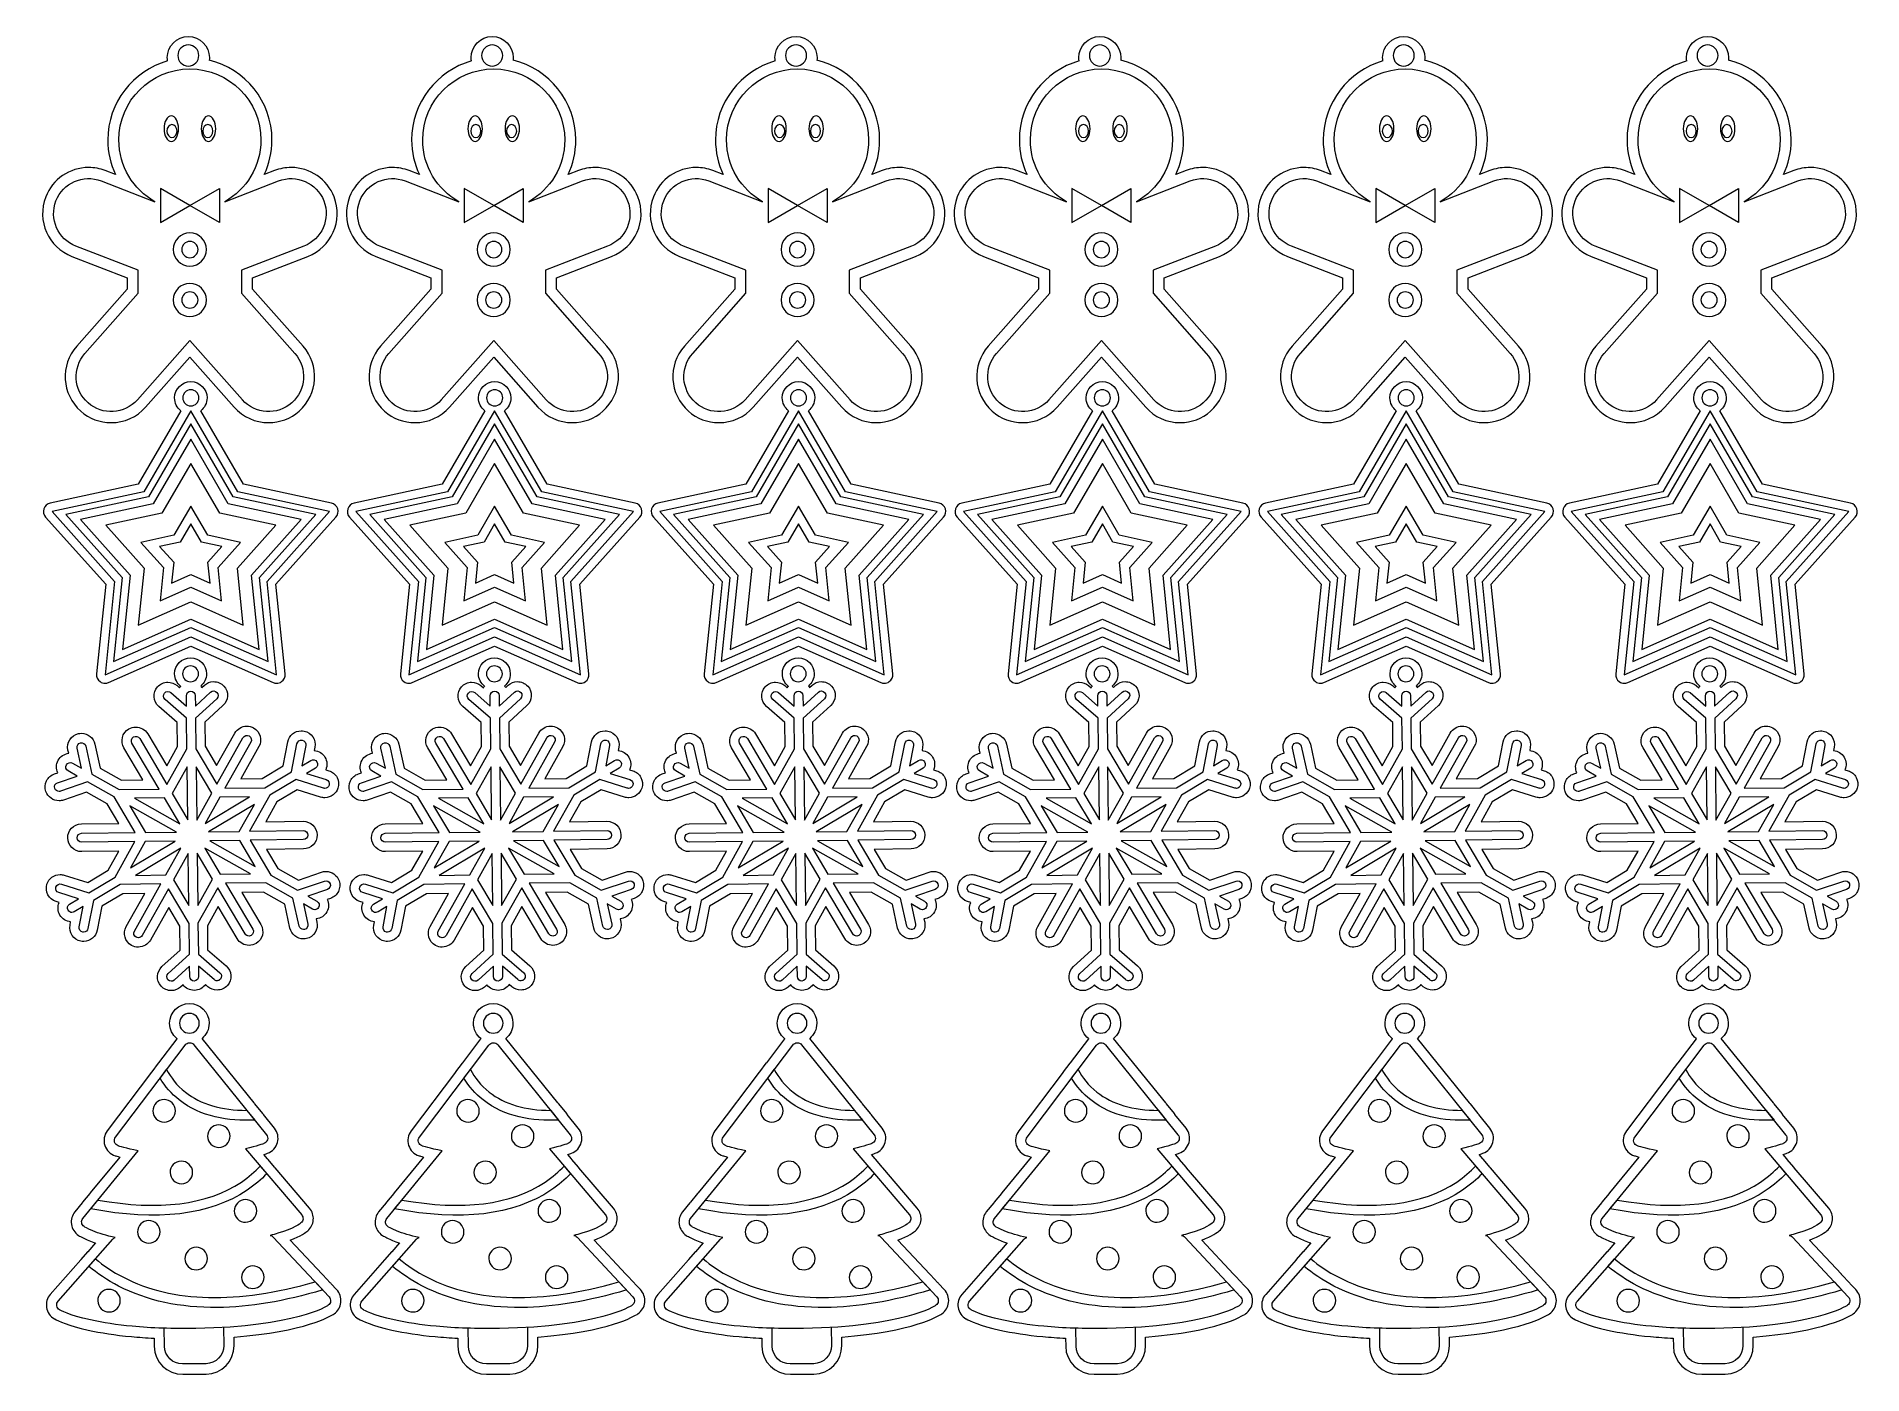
# Model space of a CAD drawing. Header units: centimetres. Extents: x -19.9 to 19.8, y -14.3 to 14.8.
import ezdxf

# ---------------------------------------------------------------- set-up
doc = ezdxf.new("R2010")
doc.units = ezdxf.units.CM
doc.header["$MEASUREMENT"] = 0
for name, color, linetype in [('layer 1', 7, 'Continuous'), ('layer 2', 7, 'Continuous'), ('layer 3', 7, 'Continuous')]:
    doc.layers.add(name, color=color, linetype=linetype)

msp = doc.modelspace()

# ---------------------------------------------------------------- linework, layer by layer
at = {"layer": 'layer 1', "color": 250, "lineweight": 9}
for points, knots in [([(-17.01376, 14.26094), (-17.01766, 14.28496), (-17.01969, 14.30965), (-17.01969, 14.33479), (-17.01969, 14.33479), (-17.01969, 14.58734), (-16.81494, 14.79209), (-16.56239, 14.79209), (-16.56239, 14.79209), (-16.30984, 14.79209), (-16.1051, 14.58734), (-16.1051, 14.33479), (-16.1051, 14.33479), (-16.1051, 14.31557), (-16.10629, 14.29661), (-16.10859, 14.27802)], [0, 0, 0, 0, 0.2, 0.2, 0.2, 0.2, 0.4, 0.4, 0.4, 0.4, 0.6, 0.6, 0.6, 0.6, 1, 1, 1, 1]), ([(-10.41376, 14.26094), (-10.41766, 14.28496), (-10.41969, 14.30965), (-10.41969, 14.33479), (-10.41969, 14.33479), (-10.41969, 14.58734), (-10.21494, 14.79209), (-9.96239, 14.79209), (-9.96239, 14.79209), (-9.70984, 14.79209), (-9.5051, 14.58734), (-9.5051, 14.33479), (-9.5051, 14.33479), (-9.5051, 14.31557), (-9.50629, 14.29661), (-9.50859, 14.27802)], [0, 0, 0, 0, 0.2, 0.2, 0.2, 0.2, 0.4, 0.4, 0.4, 0.4, 0.6, 0.6, 0.6, 0.6, 1, 1, 1, 1]), ([(-3.81376, 14.26094), (-3.81766, 14.28496), (-3.81969, 14.30965), (-3.81969, 14.33479), (-3.81969, 14.33479), (-3.81969, 14.58734), (-3.61494, 14.79209), (-3.36239, 14.79209), (-3.36239, 14.79209), (-3.10984, 14.79209), (-2.9051, 14.58734), (-2.9051, 14.33479), (-2.9051, 14.33479), (-2.9051, 14.31557), (-2.90629, 14.29661), (-2.90859, 14.27802)], [0, 0, 0, 0, 0.2, 0.2, 0.2, 0.2, 0.4, 0.4, 0.4, 0.4, 0.6, 0.6, 0.6, 0.6, 1, 1, 1, 1]), ([(2.78624, 14.26094), (2.78234, 14.28496), (2.78031, 14.30965), (2.78031, 14.33479), (2.78031, 14.33479), (2.78031, 14.58734), (2.98506, 14.79209), (3.23761, 14.79209), (3.23761, 14.79209), (3.49016, 14.79209), (3.6949, 14.58734), (3.6949, 14.33479), (3.6949, 14.33479), (3.6949, 14.31557), (3.69371, 14.29661), (3.69141, 14.27802)], [0, 0, 0, 0, 0.2, 0.2, 0.2, 0.2, 0.4, 0.4, 0.4, 0.4, 0.6, 0.6, 0.6, 0.6, 1, 1, 1, 1]), ([(9.38624, 14.26094), (9.38234, 14.28496), (9.38031, 14.30965), (9.38031, 14.33479), (9.38031, 14.33479), (9.38031, 14.58734), (9.58506, 14.79209), (9.83761, 14.79209), (9.83761, 14.79209), (10.09016, 14.79209), (10.2949, 14.58734), (10.2949, 14.33479), (10.2949, 14.33479), (10.2949, 14.31557), (10.29371, 14.29661), (10.29141, 14.27802)], [0, 0, 0, 0, 0.2, 0.2, 0.2, 0.2, 0.4, 0.4, 0.4, 0.4, 0.6, 0.6, 0.6, 0.6, 1, 1, 1, 1]), ([(15.98624, 14.26094), (15.98234, 14.28496), (15.98031, 14.30965), (15.98031, 14.33479), (15.98031, 14.33479), (15.98031, 14.58734), (16.18506, 14.79209), (16.43761, 14.79209), (16.43761, 14.79209), (16.69016, 14.79209), (16.8949, 14.58734), (16.8949, 14.33479), (16.8949, 14.33479), (16.8949, 14.31557), (16.89371, 14.29661), (16.89141, 14.27802)], [0, 0, 0, 0, 0.2, 0.2, 0.2, 0.2, 0.4, 0.4, 0.4, 0.4, 0.6, 0.6, 0.6, 0.6, 1, 1, 1, 1]), ([(-16.56239, 14.60917), (-16.43612, 14.60917), (-16.33375, 14.50679), (-16.33375, 14.38052), (-16.33375, 14.38052), (-16.33375, 14.25424), (-16.43612, 14.15187), (-16.56239, 14.15187), (-16.56239, 14.15187), (-16.68867, 14.15187), (-16.79104, 14.25424), (-16.79104, 14.38052), (-16.79104, 14.38052), (-16.79104, 14.50679), (-16.68867, 14.60917), (-16.56239, 14.60917)], [0, 0, 0, 0, 0.2, 0.2, 0.2, 0.2, 0.4, 0.4, 0.4, 0.4, 0.6, 0.6, 0.6, 0.6, 1, 1, 1, 1]), ([(-9.96239, 14.60917), (-9.83612, 14.60917), (-9.73375, 14.50679), (-9.73375, 14.38052), (-9.73375, 14.38052), (-9.73375, 14.25424), (-9.83612, 14.15187), (-9.96239, 14.15187), (-9.96239, 14.15187), (-10.08867, 14.15187), (-10.19104, 14.25424), (-10.19104, 14.38052), (-10.19104, 14.38052), (-10.19104, 14.50679), (-10.08867, 14.60917), (-9.96239, 14.60917)], [0, 0, 0, 0, 0.2, 0.2, 0.2, 0.2, 0.4, 0.4, 0.4, 0.4, 0.6, 0.6, 0.6, 0.6, 1, 1, 1, 1]), ([(-3.36239, 14.60917), (-3.23612, 14.60917), (-3.13375, 14.50679), (-3.13375, 14.38052), (-3.13375, 14.38052), (-3.13375, 14.25424), (-3.23612, 14.15187), (-3.36239, 14.15187), (-3.36239, 14.15187), (-3.48867, 14.15187), (-3.59104, 14.25424), (-3.59104, 14.38052), (-3.59104, 14.38052), (-3.59104, 14.50679), (-3.48867, 14.60917), (-3.36239, 14.60917)], [0, 0, 0, 0, 0.2, 0.2, 0.2, 0.2, 0.4, 0.4, 0.4, 0.4, 0.6, 0.6, 0.6, 0.6, 1, 1, 1, 1]), ([(3.23761, 14.60917), (3.36388, 14.60917), (3.46625, 14.50679), (3.46625, 14.38052), (3.46625, 14.38052), (3.46625, 14.25424), (3.36388, 14.15187), (3.23761, 14.15187), (3.23761, 14.15187), (3.11133, 14.15187), (3.00896, 14.25424), (3.00896, 14.38052), (3.00896, 14.38052), (3.00896, 14.50679), (3.11133, 14.60917), (3.23761, 14.60917)], [0, 0, 0, 0, 0.2, 0.2, 0.2, 0.2, 0.4, 0.4, 0.4, 0.4, 0.6, 0.6, 0.6, 0.6, 1, 1, 1, 1]), ([(9.83761, 14.60917), (9.96388, 14.60917), (10.06625, 14.50679), (10.06625, 14.38052), (10.06625, 14.38052), (10.06625, 14.25424), (9.96388, 14.15187), (9.83761, 14.15187), (9.83761, 14.15187), (9.71133, 14.15187), (9.60896, 14.25424), (9.60896, 14.38052), (9.60896, 14.38052), (9.60896, 14.50679), (9.71133, 14.60917), (9.83761, 14.60917)], [0, 0, 0, 0, 0.2, 0.2, 0.2, 0.2, 0.4, 0.4, 0.4, 0.4, 0.6, 0.6, 0.6, 0.6, 1, 1, 1, 1]), ([(16.43761, 14.60917), (16.56388, 14.60917), (16.66625, 14.50679), (16.66625, 14.38052), (16.66625, 14.38052), (16.66625, 14.25424), (16.56388, 14.15187), (16.43761, 14.15187), (16.43761, 14.15187), (16.31133, 14.15187), (16.20896, 14.25424), (16.20896, 14.38052), (16.20896, 14.38052), (16.20896, 14.50679), (16.31133, 14.60917), (16.43761, 14.60917)], [0, 0, 0, 0, 0.2, 0.2, 0.2, 0.2, 0.4, 0.4, 0.4, 0.4, 0.6, 0.6, 0.6, 0.6, 1, 1, 1, 1]), ([(-17.01376, 14.26094), (-17.76187, 14.04915), (-18.31158, 13.36005), (-18.31158, 12.54499), (-18.31158, 12.54499), (-18.31158, 12.28096), (-18.25249, 12.02466), (-18.14391, 11.7924), (-18.14391, 11.7924), (-18.14391, 11.7924), (-18.36794, 11.87919), (-18.36794, 11.87919), (-18.36794, 11.87919), (-18.48388, 11.92418), (-18.60524, 11.94691), (-18.72876, 11.94691), (-18.72876, 11.94691), (-19.13821, 11.94692), (-19.5129, 11.69035), (-19.66111, 11.30827), (-19.66111, 11.30827), (-19.86019, 10.79432), (-19.604, 10.21418), (-19.09003, 10.0151), (-19.09003, 10.0151), (-19.09003, 10.0151), (-17.89192, 9.55093), (-17.89192, 9.55093), (-17.89192, 9.55093), (-17.89192, 9.55093), (-17.89192, 9.30577), (-17.89192, 9.30577), (-17.89192, 9.30577), (-17.89192, 9.30577), (-18.98726, 8.06753), (-18.98726, 8.06753), (-18.98726, 8.06753), (-19.35228, 7.65477), (-19.31351, 7.02183), (-18.9008, 6.65665), (-18.9008, 6.65665), (-18.71791, 6.4949), (-18.4828, 6.40579), (-18.23883, 6.40579), (-18.23883, 6.40579), (-17.95247, 6.4058), (-17.67946, 6.52877), (-17.48979, 6.74306), (-17.48979, 6.74306), (-17.48979, 6.74306), (-16.52861, 7.82969), (-16.52861, 7.82969), (-16.52861, 7.82969), (-16.52861, 7.82969), (-15.56745, 6.74301), (-15.56745, 6.74301), (-15.56745, 6.74301), (-15.37784, 6.52877), (-15.10488, 6.40579), (-14.81846, 6.40579), (-14.81846, 6.40579), (-14.57451, 6.4058), (-14.3394, 6.49488), (-14.15646, 6.65665), (-14.15646, 6.65665), (-13.74369, 7.02189), (-13.70491, 7.65482), (-14.07005, 8.06753), (-14.07005, 8.06753), (-14.07005, 8.06753), (-15.16526, 9.30577), (-15.16526, 9.30577), (-15.16526, 9.30577), (-15.16526, 9.30577), (-15.16526, 9.55093), (-15.16526, 9.55093), (-15.16526, 9.55093), (-15.16526, 9.55093), (-13.96716, 10.01511), (-13.96716, 10.01511), (-13.96716, 10.01511), (-13.45325, 10.21424), (-13.19707, 10.79435), (-13.39615, 11.30843), (-13.39615, 11.30843), (-13.5443, 11.69036), (-13.91899, 11.94691), (-14.32855, 11.94691), (-14.32855, 11.94691), (-14.452, 11.94692), (-14.57338, 11.92415), (-14.68937, 11.87919), (-14.68937, 11.87919), (-14.68937, 11.87919), (-14.91329, 11.79242), (-14.91329, 11.79242), (-14.91329, 11.79242), (-14.80467, 12.02466), (-14.74561, 12.28095), (-14.74561, 12.54499), (-14.74561, 12.54499), (-14.74561, 13.38354), (-15.32745, 14.0887), (-16.10859, 14.27802)], [0, 0, 0, 0, 0.03703704, 0.03703704, 0.03703704, 0.03703704, 0.07407407, 0.07407407, 0.07407407, 0.07407407, 0.11111111, 0.11111111, 0.11111111, 0.11111111, 0.14814815, 0.14814815, 0.14814815, 0.14814815, 0.18518519, 0.18518519, 0.18518519, 0.18518519, 0.22222222, 0.22222222, 0.22222222, 0.22222222, 0.25925926, 0.25925926, 0.25925926, 0.25925926, 0.2962963, 0.2962963, 0.2962963, 0.2962963, 0.33333333, 0.33333333, 0.33333333, 0.33333333, 0.37037037, 0.37037037, 0.37037037, 0.37037037, 0.40740741, 0.40740741, 0.40740741, 0.40740741, 0.44444444, 0.44444444, 0.44444444, 0.44444444, 0.48148148, 0.48148148, 0.48148148, 0.48148148, 0.51851852, 0.51851852, 0.51851852, 0.51851852, 0.55555556, 0.55555556, 0.55555556, 0.55555556, 0.59259259, 0.59259259, 0.59259259, 0.59259259, 0.62962963, 0.62962963, 0.62962963, 0.62962963, 0.66666667, 0.66666667, 0.66666667, 0.66666667, 0.7037037, 0.7037037, 0.7037037, 0.7037037, 0.74074074, 0.74074074, 0.74074074, 0.74074074, 0.77777778, 0.77777778, 0.77777778, 0.77777778, 0.81481481, 0.81481481, 0.81481481, 0.81481481, 0.85185185, 0.85185185, 0.85185185, 0.85185185, 0.88888889, 0.88888889, 0.88888889, 0.88888889, 0.92592593, 0.92592593, 0.92592593, 0.92592593, 1, 1, 1, 1]), ([(-10.41376, 14.26094), (-11.16187, 14.04915), (-11.71158, 13.36005), (-11.71158, 12.54499), (-11.71158, 12.54499), (-11.71158, 12.28096), (-11.65249, 12.02466), (-11.54391, 11.7924), (-11.54391, 11.7924), (-11.54391, 11.7924), (-11.76794, 11.87919), (-11.76794, 11.87919), (-11.76794, 11.87919), (-11.88388, 11.92418), (-12.00524, 11.94691), (-12.12876, 11.94691), (-12.12876, 11.94691), (-12.53821, 11.94692), (-12.9129, 11.69035), (-13.06111, 11.30827), (-13.06111, 11.30827), (-13.26019, 10.79432), (-13.004, 10.21418), (-12.49003, 10.0151), (-12.49003, 10.0151), (-12.49003, 10.0151), (-11.29192, 9.55093), (-11.29192, 9.55093), (-11.29192, 9.55093), (-11.29192, 9.55093), (-11.29192, 9.30577), (-11.29192, 9.30577), (-11.29192, 9.30577), (-11.29192, 9.30577), (-12.38726, 8.06753), (-12.38726, 8.06753), (-12.38726, 8.06753), (-12.75228, 7.65477), (-12.71351, 7.02183), (-12.3008, 6.65665), (-12.3008, 6.65665), (-12.11791, 6.4949), (-11.8828, 6.40579), (-11.63883, 6.40579), (-11.63883, 6.40579), (-11.35247, 6.4058), (-11.07946, 6.52877), (-10.88979, 6.74306), (-10.88979, 6.74306), (-10.88979, 6.74306), (-9.92861, 7.82969), (-9.92861, 7.82969), (-9.92861, 7.82969), (-9.92861, 7.82969), (-8.96745, 6.74301), (-8.96745, 6.74301), (-8.96745, 6.74301), (-8.77784, 6.52877), (-8.50488, 6.40579), (-8.21846, 6.40579), (-8.21846, 6.40579), (-7.97451, 6.4058), (-7.7394, 6.49488), (-7.55646, 6.65665), (-7.55646, 6.65665), (-7.14369, 7.02189), (-7.10491, 7.65482), (-7.47005, 8.06753), (-7.47005, 8.06753), (-7.47005, 8.06753), (-8.56526, 9.30577), (-8.56526, 9.30577), (-8.56526, 9.30577), (-8.56526, 9.30577), (-8.56526, 9.55093), (-8.56526, 9.55093), (-8.56526, 9.55093), (-8.56526, 9.55093), (-7.36716, 10.01511), (-7.36716, 10.01511), (-7.36716, 10.01511), (-6.85325, 10.21424), (-6.59707, 10.79435), (-6.79615, 11.30843), (-6.79615, 11.30843), (-6.9443, 11.69036), (-7.31899, 11.94691), (-7.72855, 11.94691), (-7.72855, 11.94691), (-7.852, 11.94692), (-7.97338, 11.92415), (-8.08937, 11.87919), (-8.08937, 11.87919), (-8.08937, 11.87919), (-8.31329, 11.79242), (-8.31329, 11.79242), (-8.31329, 11.79242), (-8.20467, 12.02466), (-8.14561, 12.28095), (-8.14561, 12.54499), (-8.14561, 12.54499), (-8.14561, 13.38354), (-8.72745, 14.0887), (-9.50859, 14.27802)], [0, 0, 0, 0, 0.03703704, 0.03703704, 0.03703704, 0.03703704, 0.07407407, 0.07407407, 0.07407407, 0.07407407, 0.11111111, 0.11111111, 0.11111111, 0.11111111, 0.14814815, 0.14814815, 0.14814815, 0.14814815, 0.18518519, 0.18518519, 0.18518519, 0.18518519, 0.22222222, 0.22222222, 0.22222222, 0.22222222, 0.25925926, 0.25925926, 0.25925926, 0.25925926, 0.2962963, 0.2962963, 0.2962963, 0.2962963, 0.33333333, 0.33333333, 0.33333333, 0.33333333, 0.37037037, 0.37037037, 0.37037037, 0.37037037, 0.40740741, 0.40740741, 0.40740741, 0.40740741, 0.44444444, 0.44444444, 0.44444444, 0.44444444, 0.48148148, 0.48148148, 0.48148148, 0.48148148, 0.51851852, 0.51851852, 0.51851852, 0.51851852, 0.55555556, 0.55555556, 0.55555556, 0.55555556, 0.59259259, 0.59259259, 0.59259259, 0.59259259, 0.62962963, 0.62962963, 0.62962963, 0.62962963, 0.66666667, 0.66666667, 0.66666667, 0.66666667, 0.7037037, 0.7037037, 0.7037037, 0.7037037, 0.74074074, 0.74074074, 0.74074074, 0.74074074, 0.77777778, 0.77777778, 0.77777778, 0.77777778, 0.81481481, 0.81481481, 0.81481481, 0.81481481, 0.85185185, 0.85185185, 0.85185185, 0.85185185, 0.88888889, 0.88888889, 0.88888889, 0.88888889, 0.92592593, 0.92592593, 0.92592593, 0.92592593, 1, 1, 1, 1]), ([(-3.81376, 14.26094), (-4.56187, 14.04915), (-5.11158, 13.36005), (-5.11158, 12.54499), (-5.11158, 12.54499), (-5.11158, 12.28096), (-5.05249, 12.02466), (-4.94391, 11.7924), (-4.94391, 11.7924), (-4.94391, 11.7924), (-5.16794, 11.87919), (-5.16794, 11.87919), (-5.16794, 11.87919), (-5.28388, 11.92418), (-5.40524, 11.94691), (-5.52876, 11.94691), (-5.52876, 11.94691), (-5.93821, 11.94692), (-6.3129, 11.69035), (-6.46111, 11.30827), (-6.46111, 11.30827), (-6.66019, 10.79432), (-6.404, 10.21418), (-5.89003, 10.0151), (-5.89003, 10.0151), (-5.89003, 10.0151), (-4.69192, 9.55093), (-4.69192, 9.55093), (-4.69192, 9.55093), (-4.69192, 9.55093), (-4.69192, 9.30577), (-4.69192, 9.30577), (-4.69192, 9.30577), (-4.69192, 9.30577), (-5.78726, 8.06753), (-5.78726, 8.06753), (-5.78726, 8.06753), (-6.15228, 7.65477), (-6.11351, 7.02183), (-5.7008, 6.65665), (-5.7008, 6.65665), (-5.51791, 6.4949), (-5.2828, 6.40579), (-5.03883, 6.40579), (-5.03883, 6.40579), (-4.75247, 6.4058), (-4.47946, 6.52877), (-4.28979, 6.74306), (-4.28979, 6.74306), (-4.28979, 6.74306), (-3.32861, 7.82969), (-3.32861, 7.82969), (-3.32861, 7.82969), (-3.32861, 7.82969), (-2.36745, 6.74301), (-2.36745, 6.74301), (-2.36745, 6.74301), (-2.17784, 6.52877), (-1.90488, 6.40579), (-1.61846, 6.40579), (-1.61846, 6.40579), (-1.37451, 6.4058), (-1.1394, 6.49488), (-0.95646, 6.65665), (-0.95646, 6.65665), (-0.54369, 7.02189), (-0.50491, 7.65482), (-0.87005, 8.06753), (-0.87005, 8.06753), (-0.87005, 8.06753), (-1.96526, 9.30577), (-1.96526, 9.30577), (-1.96526, 9.30577), (-1.96526, 9.30577), (-1.96526, 9.55093), (-1.96526, 9.55093), (-1.96526, 9.55093), (-1.96526, 9.55093), (-0.76716, 10.01511), (-0.76716, 10.01511), (-0.76716, 10.01511), (-0.25325, 10.21424), (0.00293, 10.79435), (-0.19615, 11.30843), (-0.19615, 11.30843), (-0.3443, 11.69036), (-0.71899, 11.94691), (-1.12855, 11.94691), (-1.12855, 11.94691), (-1.252, 11.94692), (-1.37338, 11.92415), (-1.48937, 11.87919), (-1.48937, 11.87919), (-1.48937, 11.87919), (-1.71329, 11.79242), (-1.71329, 11.79242), (-1.71329, 11.79242), (-1.60467, 12.02466), (-1.54561, 12.28095), (-1.54561, 12.54499), (-1.54561, 12.54499), (-1.54561, 13.38354), (-2.12745, 14.0887), (-2.90859, 14.27802)], [0, 0, 0, 0, 0.03703704, 0.03703704, 0.03703704, 0.03703704, 0.07407407, 0.07407407, 0.07407407, 0.07407407, 0.11111111, 0.11111111, 0.11111111, 0.11111111, 0.14814815, 0.14814815, 0.14814815, 0.14814815, 0.18518519, 0.18518519, 0.18518519, 0.18518519, 0.22222222, 0.22222222, 0.22222222, 0.22222222, 0.25925926, 0.25925926, 0.25925926, 0.25925926, 0.2962963, 0.2962963, 0.2962963, 0.2962963, 0.33333333, 0.33333333, 0.33333333, 0.33333333, 0.37037037, 0.37037037, 0.37037037, 0.37037037, 0.40740741, 0.40740741, 0.40740741, 0.40740741, 0.44444444, 0.44444444, 0.44444444, 0.44444444, 0.48148148, 0.48148148, 0.48148148, 0.48148148, 0.51851852, 0.51851852, 0.51851852, 0.51851852, 0.55555556, 0.55555556, 0.55555556, 0.55555556, 0.59259259, 0.59259259, 0.59259259, 0.59259259, 0.62962963, 0.62962963, 0.62962963, 0.62962963, 0.66666667, 0.66666667, 0.66666667, 0.66666667, 0.7037037, 0.7037037, 0.7037037, 0.7037037, 0.74074074, 0.74074074, 0.74074074, 0.74074074, 0.77777778, 0.77777778, 0.77777778, 0.77777778, 0.81481481, 0.81481481, 0.81481481, 0.81481481, 0.85185185, 0.85185185, 0.85185185, 0.85185185, 0.88888889, 0.88888889, 0.88888889, 0.88888889, 0.92592593, 0.92592593, 0.92592593, 0.92592593, 1, 1, 1, 1]), ([(2.78624, 14.26094), (2.03813, 14.04915), (1.48842, 13.36005), (1.48842, 12.54499), (1.48842, 12.54499), (1.48842, 12.28096), (1.54751, 12.02466), (1.65609, 11.7924), (1.65609, 11.7924), (1.65609, 11.7924), (1.43206, 11.87919), (1.43206, 11.87919), (1.43206, 11.87919), (1.31612, 11.92418), (1.19476, 11.94691), (1.07124, 11.94691), (1.07124, 11.94691), (0.66179, 11.94692), (0.2871, 11.69035), (0.13889, 11.30827), (0.13889, 11.30827), (-0.06019, 10.79432), (0.196, 10.21418), (0.70997, 10.0151), (0.70997, 10.0151), (0.70997, 10.0151), (1.90808, 9.55093), (1.90808, 9.55093), (1.90808, 9.55093), (1.90808, 9.55093), (1.90808, 9.30577), (1.90808, 9.30577), (1.90808, 9.30577), (1.90808, 9.30577), (0.81274, 8.06753), (0.81274, 8.06753), (0.81274, 8.06753), (0.44772, 7.65477), (0.48649, 7.02183), (0.8992, 6.65665), (0.8992, 6.65665), (1.08209, 6.4949), (1.3172, 6.40579), (1.56117, 6.40579), (1.56117, 6.40579), (1.84753, 6.4058), (2.12054, 6.52877), (2.31021, 6.74306), (2.31021, 6.74306), (2.31021, 6.74306), (3.27139, 7.82969), (3.27139, 7.82969), (3.27139, 7.82969), (3.27139, 7.82969), (4.23255, 6.74301), (4.23255, 6.74301), (4.23255, 6.74301), (4.42216, 6.52877), (4.69512, 6.40579), (4.98154, 6.40579), (4.98154, 6.40579), (5.22549, 6.4058), (5.4606, 6.49488), (5.64354, 6.65665), (5.64354, 6.65665), (6.05631, 7.02189), (6.09509, 7.65482), (5.72995, 8.06753), (5.72995, 8.06753), (5.72995, 8.06753), (4.63474, 9.30577), (4.63474, 9.30577), (4.63474, 9.30577), (4.63474, 9.30577), (4.63474, 9.55093), (4.63474, 9.55093), (4.63474, 9.55093), (4.63474, 9.55093), (5.83284, 10.01511), (5.83284, 10.01511), (5.83284, 10.01511), (6.34675, 10.21424), (6.60293, 10.79435), (6.40385, 11.30843), (6.40385, 11.30843), (6.2557, 11.69036), (5.88101, 11.94691), (5.47145, 11.94691), (5.47145, 11.94691), (5.348, 11.94692), (5.22662, 11.92415), (5.11063, 11.87919), (5.11063, 11.87919), (5.11063, 11.87919), (4.88671, 11.79242), (4.88671, 11.79242), (4.88671, 11.79242), (4.99533, 12.02466), (5.05439, 12.28095), (5.05439, 12.54499), (5.05439, 12.54499), (5.05439, 13.38354), (4.47255, 14.0887), (3.69141, 14.27802)], [0, 0, 0, 0, 0.03703704, 0.03703704, 0.03703704, 0.03703704, 0.07407407, 0.07407407, 0.07407407, 0.07407407, 0.11111111, 0.11111111, 0.11111111, 0.11111111, 0.14814815, 0.14814815, 0.14814815, 0.14814815, 0.18518519, 0.18518519, 0.18518519, 0.18518519, 0.22222222, 0.22222222, 0.22222222, 0.22222222, 0.25925926, 0.25925926, 0.25925926, 0.25925926, 0.2962963, 0.2962963, 0.2962963, 0.2962963, 0.33333333, 0.33333333, 0.33333333, 0.33333333, 0.37037037, 0.37037037, 0.37037037, 0.37037037, 0.40740741, 0.40740741, 0.40740741, 0.40740741, 0.44444444, 0.44444444, 0.44444444, 0.44444444, 0.48148148, 0.48148148, 0.48148148, 0.48148148, 0.51851852, 0.51851852, 0.51851852, 0.51851852, 0.55555556, 0.55555556, 0.55555556, 0.55555556, 0.59259259, 0.59259259, 0.59259259, 0.59259259, 0.62962963, 0.62962963, 0.62962963, 0.62962963, 0.66666667, 0.66666667, 0.66666667, 0.66666667, 0.7037037, 0.7037037, 0.7037037, 0.7037037, 0.74074074, 0.74074074, 0.74074074, 0.74074074, 0.77777778, 0.77777778, 0.77777778, 0.77777778, 0.81481481, 0.81481481, 0.81481481, 0.81481481, 0.85185185, 0.85185185, 0.85185185, 0.85185185, 0.88888889, 0.88888889, 0.88888889, 0.88888889, 0.92592593, 0.92592593, 0.92592593, 0.92592593, 1, 1, 1, 1]), ([(9.38624, 14.26094), (8.63813, 14.04915), (8.08842, 13.36005), (8.08842, 12.54499), (8.08842, 12.54499), (8.08842, 12.28096), (8.14751, 12.02466), (8.25609, 11.7924), (8.25609, 11.7924), (8.25609, 11.7924), (8.03206, 11.87919), (8.03206, 11.87919), (8.03206, 11.87919), (7.91612, 11.92418), (7.79476, 11.94691), (7.67124, 11.94691), (7.67124, 11.94691), (7.26179, 11.94692), (6.8871, 11.69035), (6.73889, 11.30827), (6.73889, 11.30827), (6.53981, 10.79432), (6.796, 10.21418), (7.30997, 10.0151), (7.30997, 10.0151), (7.30997, 10.0151), (8.50808, 9.55093), (8.50808, 9.55093), (8.50808, 9.55093), (8.50808, 9.55093), (8.50808, 9.30577), (8.50808, 9.30577), (8.50808, 9.30577), (8.50808, 9.30577), (7.41274, 8.06753), (7.41274, 8.06753), (7.41274, 8.06753), (7.04772, 7.65477), (7.08649, 7.02183), (7.4992, 6.65665), (7.4992, 6.65665), (7.68209, 6.4949), (7.9172, 6.40579), (8.16117, 6.40579), (8.16117, 6.40579), (8.44753, 6.4058), (8.72054, 6.52877), (8.91021, 6.74306), (8.91021, 6.74306), (8.91021, 6.74306), (9.87139, 7.82969), (9.87139, 7.82969), (9.87139, 7.82969), (9.87139, 7.82969), (10.83255, 6.74301), (10.83255, 6.74301), (10.83255, 6.74301), (11.02216, 6.52877), (11.29512, 6.40579), (11.58154, 6.40579), (11.58154, 6.40579), (11.82549, 6.4058), (12.0606, 6.49488), (12.24354, 6.65665), (12.24354, 6.65665), (12.65631, 7.02189), (12.69509, 7.65482), (12.32995, 8.06753), (12.32995, 8.06753), (12.32995, 8.06753), (11.23474, 9.30577), (11.23474, 9.30577), (11.23474, 9.30577), (11.23474, 9.30577), (11.23474, 9.55093), (11.23474, 9.55093), (11.23474, 9.55093), (11.23474, 9.55093), (12.43284, 10.01511), (12.43284, 10.01511), (12.43284, 10.01511), (12.94675, 10.21424), (13.20293, 10.79435), (13.00385, 11.30843), (13.00385, 11.30843), (12.8557, 11.69036), (12.48101, 11.94691), (12.07145, 11.94691), (12.07145, 11.94691), (11.948, 11.94692), (11.82662, 11.92415), (11.71063, 11.87919), (11.71063, 11.87919), (11.71063, 11.87919), (11.48671, 11.79242), (11.48671, 11.79242), (11.48671, 11.79242), (11.59533, 12.02466), (11.65439, 12.28095), (11.65439, 12.54499), (11.65439, 12.54499), (11.65439, 13.38354), (11.07255, 14.0887), (10.29141, 14.27802)], [0, 0, 0, 0, 0.03703704, 0.03703704, 0.03703704, 0.03703704, 0.07407407, 0.07407407, 0.07407407, 0.07407407, 0.11111111, 0.11111111, 0.11111111, 0.11111111, 0.14814815, 0.14814815, 0.14814815, 0.14814815, 0.18518519, 0.18518519, 0.18518519, 0.18518519, 0.22222222, 0.22222222, 0.22222222, 0.22222222, 0.25925926, 0.25925926, 0.25925926, 0.25925926, 0.2962963, 0.2962963, 0.2962963, 0.2962963, 0.33333333, 0.33333333, 0.33333333, 0.33333333, 0.37037037, 0.37037037, 0.37037037, 0.37037037, 0.40740741, 0.40740741, 0.40740741, 0.40740741, 0.44444444, 0.44444444, 0.44444444, 0.44444444, 0.48148148, 0.48148148, 0.48148148, 0.48148148, 0.51851852, 0.51851852, 0.51851852, 0.51851852, 0.55555556, 0.55555556, 0.55555556, 0.55555556, 0.59259259, 0.59259259, 0.59259259, 0.59259259, 0.62962963, 0.62962963, 0.62962963, 0.62962963, 0.66666667, 0.66666667, 0.66666667, 0.66666667, 0.7037037, 0.7037037, 0.7037037, 0.7037037, 0.74074074, 0.74074074, 0.74074074, 0.74074074, 0.77777778, 0.77777778, 0.77777778, 0.77777778, 0.81481481, 0.81481481, 0.81481481, 0.81481481, 0.85185185, 0.85185185, 0.85185185, 0.85185185, 0.88888889, 0.88888889, 0.88888889, 0.88888889, 0.92592593, 0.92592593, 0.92592593, 0.92592593, 1, 1, 1, 1]), ([(15.98624, 14.26094), (15.23813, 14.04915), (14.68842, 13.36005), (14.68842, 12.54499), (14.68842, 12.54499), (14.68842, 12.28096), (14.74751, 12.02466), (14.85609, 11.7924), (14.85609, 11.7924), (14.85609, 11.7924), (14.63206, 11.87919), (14.63206, 11.87919), (14.63206, 11.87919), (14.51612, 11.92418), (14.39476, 11.94691), (14.27124, 11.94691), (14.27124, 11.94691), (13.86179, 11.94692), (13.4871, 11.69035), (13.33889, 11.30827), (13.33889, 11.30827), (13.13981, 10.79432), (13.396, 10.21418), (13.90997, 10.0151), (13.90997, 10.0151), (13.90997, 10.0151), (15.10808, 9.55093), (15.10808, 9.55093), (15.10808, 9.55093), (15.10808, 9.55093), (15.10808, 9.30577), (15.10808, 9.30577), (15.10808, 9.30577), (15.10808, 9.30577), (14.01274, 8.06753), (14.01274, 8.06753), (14.01274, 8.06753), (13.64772, 7.65477), (13.68649, 7.02183), (14.0992, 6.65665), (14.0992, 6.65665), (14.28209, 6.4949), (14.5172, 6.40579), (14.76117, 6.40579), (14.76117, 6.40579), (15.04753, 6.4058), (15.32054, 6.52877), (15.51021, 6.74306), (15.51021, 6.74306), (15.51021, 6.74306), (16.47139, 7.82969), (16.47139, 7.82969), (16.47139, 7.82969), (16.47139, 7.82969), (17.43255, 6.74301), (17.43255, 6.74301), (17.43255, 6.74301), (17.62216, 6.52877), (17.89512, 6.40579), (18.18154, 6.40579), (18.18154, 6.40579), (18.42549, 6.4058), (18.6606, 6.49488), (18.84354, 6.65665), (18.84354, 6.65665), (19.25631, 7.02189), (19.29509, 7.65482), (18.92995, 8.06753), (18.92995, 8.06753), (18.92995, 8.06753), (17.83474, 9.30577), (17.83474, 9.30577), (17.83474, 9.30577), (17.83474, 9.30577), (17.83474, 9.55093), (17.83474, 9.55093), (17.83474, 9.55093), (17.83474, 9.55093), (19.03284, 10.01511), (19.03284, 10.01511), (19.03284, 10.01511), (19.54675, 10.21424), (19.80293, 10.79435), (19.60385, 11.30843), (19.60385, 11.30843), (19.4557, 11.69036), (19.08101, 11.94691), (18.67145, 11.94691), (18.67145, 11.94691), (18.548, 11.94692), (18.42662, 11.92415), (18.31063, 11.87919), (18.31063, 11.87919), (18.31063, 11.87919), (18.08671, 11.79242), (18.08671, 11.79242), (18.08671, 11.79242), (18.19533, 12.02466), (18.25439, 12.28095), (18.25439, 12.54499), (18.25439, 12.54499), (18.25439, 13.38354), (17.67255, 14.0887), (16.89141, 14.27802)], [0, 0, 0, 0, 0.03703704, 0.03703704, 0.03703704, 0.03703704, 0.07407407, 0.07407407, 0.07407407, 0.07407407, 0.11111111, 0.11111111, 0.11111111, 0.11111111, 0.14814815, 0.14814815, 0.14814815, 0.14814815, 0.18518519, 0.18518519, 0.18518519, 0.18518519, 0.22222222, 0.22222222, 0.22222222, 0.22222222, 0.25925926, 0.25925926, 0.25925926, 0.25925926, 0.2962963, 0.2962963, 0.2962963, 0.2962963, 0.33333333, 0.33333333, 0.33333333, 0.33333333, 0.37037037, 0.37037037, 0.37037037, 0.37037037, 0.40740741, 0.40740741, 0.40740741, 0.40740741, 0.44444444, 0.44444444, 0.44444444, 0.44444444, 0.48148148, 0.48148148, 0.48148148, 0.48148148, 0.51851852, 0.51851852, 0.51851852, 0.51851852, 0.55555556, 0.55555556, 0.55555556, 0.55555556, 0.59259259, 0.59259259, 0.59259259, 0.59259259, 0.62962963, 0.62962963, 0.62962963, 0.62962963, 0.66666667, 0.66666667, 0.66666667, 0.66666667, 0.7037037, 0.7037037, 0.7037037, 0.7037037, 0.74074074, 0.74074074, 0.74074074, 0.74074074, 0.77777778, 0.77777778, 0.77777778, 0.77777778, 0.81481481, 0.81481481, 0.81481481, 0.81481481, 0.85185185, 0.85185185, 0.85185185, 0.85185185, 0.88888889, 0.88888889, 0.88888889, 0.88888889, 0.92592593, 0.92592593, 0.92592593, 0.92592593, 1, 1, 1, 1]), ([(-16.72306, 6.66521), (-16.80697, 6.72964), (-16.86108, 6.83096), (-16.86108, 6.94494), (-16.86108, 6.94494), (-16.86108, 7.13959), (-16.70329, 7.29738), (-16.50864, 7.29738), (-16.50864, 7.29738), (-16.314, 7.29738), (-16.15621, 7.13959), (-16.15621, 6.94494), (-16.15621, 6.94494), (-16.15621, 6.831), (-16.21029, 6.7297), (-16.29415, 6.66527)], [0, 0, 0, 0, 0.2, 0.2, 0.2, 0.2, 0.4, 0.4, 0.4, 0.4, 0.6, 0.6, 0.6, 0.6, 1, 1, 1, 1]), ([(-10.12306, 6.66521), (-10.20697, 6.72964), (-10.26108, 6.83096), (-10.26108, 6.94494), (-10.26108, 6.94494), (-10.26108, 7.13959), (-10.10329, 7.29738), (-9.90864, 7.29738), (-9.90864, 7.29738), (-9.714, 7.29738), (-9.55621, 7.13959), (-9.55621, 6.94494), (-9.55621, 6.94494), (-9.55621, 6.831), (-9.61029, 6.7297), (-9.69415, 6.66527)], [0, 0, 0, 0, 0.2, 0.2, 0.2, 0.2, 0.4, 0.4, 0.4, 0.4, 0.6, 0.6, 0.6, 0.6, 1, 1, 1, 1]), ([(-3.52306, 6.66521), (-3.60697, 6.72964), (-3.66108, 6.83096), (-3.66108, 6.94494), (-3.66108, 6.94494), (-3.66108, 7.13959), (-3.50329, 7.29738), (-3.30864, 7.29738), (-3.30864, 7.29738), (-3.114, 7.29738), (-2.95621, 7.13959), (-2.95621, 6.94494), (-2.95621, 6.94494), (-2.95621, 6.831), (-3.01029, 6.7297), (-3.09415, 6.66527)], [0, 0, 0, 0, 0.2, 0.2, 0.2, 0.2, 0.4, 0.4, 0.4, 0.4, 0.6, 0.6, 0.6, 0.6, 1, 1, 1, 1]), ([(3.07694, 6.66521), (2.99303, 6.72964), (2.93892, 6.83096), (2.93892, 6.94494), (2.93892, 6.94494), (2.93892, 7.13959), (3.09671, 7.29738), (3.29136, 7.29738), (3.29136, 7.29738), (3.486, 7.29738), (3.64379, 7.13959), (3.64379, 6.94494), (3.64379, 6.94494), (3.64379, 6.831), (3.58971, 6.7297), (3.50585, 6.66527)], [0, 0, 0, 0, 0.2, 0.2, 0.2, 0.2, 0.4, 0.4, 0.4, 0.4, 0.6, 0.6, 0.6, 0.6, 1, 1, 1, 1]), ([(9.67694, 6.66521), (9.59303, 6.72964), (9.53892, 6.83096), (9.53892, 6.94494), (9.53892, 6.94494), (9.53892, 7.13959), (9.69671, 7.29738), (9.89136, 7.29738), (9.89136, 7.29738), (10.086, 7.29738), (10.24379, 7.13959), (10.24379, 6.94494), (10.24379, 6.94494), (10.24379, 6.831), (10.18971, 6.7297), (10.10585, 6.66527)], [0, 0, 0, 0, 0.2, 0.2, 0.2, 0.2, 0.4, 0.4, 0.4, 0.4, 0.6, 0.6, 0.6, 0.6, 1, 1, 1, 1]), ([(16.27694, 6.66521), (16.19303, 6.72964), (16.13892, 6.83096), (16.13892, 6.94494), (16.13892, 6.94494), (16.13892, 7.13959), (16.29671, 7.29738), (16.49136, 7.29738), (16.49136, 7.29738), (16.686, 7.29738), (16.84379, 7.13959), (16.84379, 6.94494), (16.84379, 6.94494), (16.84379, 6.831), (16.78971, 6.7297), (16.70585, 6.66527)], [0, 0, 0, 0, 0.2, 0.2, 0.2, 0.2, 0.4, 0.4, 0.4, 0.4, 0.6, 0.6, 0.6, 0.6, 1, 1, 1, 1]), ([(-16.50864, 7.12116), (-16.41133, 7.12116), (-16.33243, 7.04226), (-16.33243, 6.94494), (-16.33243, 6.94494), (-16.33243, 6.84762), (-16.41133, 6.76872), (-16.50864, 6.76872), (-16.50864, 6.76872), (-16.60596, 6.76872), (-16.68486, 6.84762), (-16.68486, 6.94494), (-16.68486, 6.94494), (-16.68486, 7.04226), (-16.60596, 7.12116), (-16.50864, 7.12116)], [0, 0, 0, 0, 0.2, 0.2, 0.2, 0.2, 0.4, 0.4, 0.4, 0.4, 0.6, 0.6, 0.6, 0.6, 1, 1, 1, 1]), ([(-9.90864, 7.12116), (-9.81133, 7.12116), (-9.73243, 7.04226), (-9.73243, 6.94494), (-9.73243, 6.94494), (-9.73243, 6.84762), (-9.81133, 6.76872), (-9.90864, 6.76872), (-9.90864, 6.76872), (-10.00596, 6.76872), (-10.08486, 6.84762), (-10.08486, 6.94494), (-10.08486, 6.94494), (-10.08486, 7.04226), (-10.00596, 7.12116), (-9.90864, 7.12116)], [0, 0, 0, 0, 0.2, 0.2, 0.2, 0.2, 0.4, 0.4, 0.4, 0.4, 0.6, 0.6, 0.6, 0.6, 1, 1, 1, 1]), ([(-3.30864, 7.12116), (-3.21133, 7.12116), (-3.13243, 7.04226), (-3.13243, 6.94494), (-3.13243, 6.94494), (-3.13243, 6.84762), (-3.21133, 6.76872), (-3.30864, 6.76872), (-3.30864, 6.76872), (-3.40596, 6.76872), (-3.48486, 6.84762), (-3.48486, 6.94494), (-3.48486, 6.94494), (-3.48486, 7.04226), (-3.40596, 7.12116), (-3.30864, 7.12116)], [0, 0, 0, 0, 0.2, 0.2, 0.2, 0.2, 0.4, 0.4, 0.4, 0.4, 0.6, 0.6, 0.6, 0.6, 1, 1, 1, 1]), ([(3.29136, 7.12116), (3.38867, 7.12116), (3.46757, 7.04226), (3.46757, 6.94494), (3.46757, 6.94494), (3.46757, 6.84762), (3.38867, 6.76872), (3.29136, 6.76872), (3.29136, 6.76872), (3.19404, 6.76872), (3.11514, 6.84762), (3.11514, 6.94494), (3.11514, 6.94494), (3.11514, 7.04226), (3.19404, 7.12116), (3.29136, 7.12116)], [0, 0, 0, 0, 0.2, 0.2, 0.2, 0.2, 0.4, 0.4, 0.4, 0.4, 0.6, 0.6, 0.6, 0.6, 1, 1, 1, 1]), ([(9.89136, 7.12116), (9.98867, 7.12116), (10.06757, 7.04226), (10.06757, 6.94494), (10.06757, 6.94494), (10.06757, 6.84762), (9.98867, 6.76872), (9.89136, 6.76872), (9.89136, 6.76872), (9.79404, 6.76872), (9.71514, 6.84762), (9.71514, 6.94494), (9.71514, 6.94494), (9.71514, 7.04226), (9.79404, 7.12116), (9.89136, 7.12116)], [0, 0, 0, 0, 0.2, 0.2, 0.2, 0.2, 0.4, 0.4, 0.4, 0.4, 0.6, 0.6, 0.6, 0.6, 1, 1, 1, 1]), ([(16.49136, 7.12116), (16.58867, 7.12116), (16.66757, 7.04226), (16.66757, 6.94494), (16.66757, 6.94494), (16.66757, 6.84762), (16.58867, 6.76872), (16.49136, 6.76872), (16.49136, 6.76872), (16.39404, 6.76872), (16.31514, 6.84762), (16.31514, 6.94494), (16.31514, 6.94494), (16.31514, 7.04226), (16.39404, 7.12116), (16.49136, 7.12116)], [0, 0, 0, 0, 0.2, 0.2, 0.2, 0.2, 0.4, 0.4, 0.4, 0.4, 0.6, 0.6, 0.6, 0.6, 1, 1, 1, 1]), ([(-16.72306, 6.66521), (-16.72306, 6.66521), (-17.6514, 5.06877), (-17.6514, 5.06877), (-17.6514, 5.06877), (-17.6514, 5.06877), (-19.56295, 4.65645), (-19.56295, 4.65645), (-19.56295, 4.65645), (-19.62731, 4.64252), (-19.67949, 4.59547), (-19.69985, 4.53277), (-19.69985, 4.53277), (-19.72027, 4.47012), (-19.70577, 4.40135), (-19.66179, 4.35224), (-19.66179, 4.35224), (-19.66179, 4.35224), (-18.35803, 2.8945), (-18.35803, 2.8945), (-18.35803, 2.8945), (-18.35803, 2.8945), (-18.55628, 0.94922), (-18.55628, 0.94922), (-18.55628, 0.94922), (-18.56295, 0.88366), (-18.53424, 0.81946), (-18.48091, 0.78079), (-18.48091, 0.78079), (-18.44878, 0.75739), (-18.41066, 0.74544), (-18.37219, 0.74544), (-18.37219, 0.74544), (-18.34687, 0.74546), (-18.32139, 0.75066), (-18.29748, 0.76119), (-18.29748, 0.76119), (-18.29748, 0.76119), (-16.50864, 1.55124), (-16.50864, 1.55124), (-16.50864, 1.55124), (-16.50864, 1.55124), (-14.71973, 0.7612), (-14.71973, 0.7612), (-14.71973, 0.7612), (-14.69577, 0.75067), (-14.67038, 0.74544), (-14.64506, 0.74544), (-14.64506, 0.74544), (-14.60659, 0.74546), (-14.56838, 0.75742), (-14.53626, 0.78079), (-14.53626, 0.78079), (-14.48292, 0.8195), (-14.45425, 0.88366), (-14.46093, 0.94927), (-14.46093, 0.94927), (-14.46093, 0.94927), (-14.65934, 2.89455), (-14.65934, 2.89455), (-14.65934, 2.89455), (-14.65934, 2.89455), (-13.35602, 4.35225), (-13.35602, 4.35225), (-13.35602, 4.35225), (-13.31215, 4.40139), (-13.29764, 4.47011), (-13.31803, 4.53278), (-13.31803, 4.53278), (-13.33833, 4.59549), (-13.39056, 4.6425), (-13.45492, 4.65644), (-13.45492, 4.65644), (-13.45492, 4.65644), (-15.36575, 5.06877), (-15.36575, 5.06877), (-15.36575, 5.06877), (-15.36575, 5.06877), (-16.29415, 6.66527), (-16.29415, 6.66527)], [0, 0, 0, 0, 0.04761905, 0.04761905, 0.04761905, 0.04761905, 0.0952381, 0.0952381, 0.0952381, 0.0952381, 0.14285714, 0.14285714, 0.14285714, 0.14285714, 0.19047619, 0.19047619, 0.19047619, 0.19047619, 0.23809524, 0.23809524, 0.23809524, 0.23809524, 0.28571429, 0.28571429, 0.28571429, 0.28571429, 0.33333333, 0.33333333, 0.33333333, 0.33333333, 0.38095238, 0.38095238, 0.38095238, 0.38095238, 0.42857143, 0.42857143, 0.42857143, 0.42857143, 0.47619048, 0.47619048, 0.47619048, 0.47619048, 0.52380952, 0.52380952, 0.52380952, 0.52380952, 0.57142857, 0.57142857, 0.57142857, 0.57142857, 0.61904762, 0.61904762, 0.61904762, 0.61904762, 0.66666667, 0.66666667, 0.66666667, 0.66666667, 0.71428571, 0.71428571, 0.71428571, 0.71428571, 0.76190476, 0.76190476, 0.76190476, 0.76190476, 0.80952381, 0.80952381, 0.80952381, 0.80952381, 0.85714286, 0.85714286, 0.85714286, 0.85714286, 0.9047619, 0.9047619, 0.9047619, 0.9047619, 1, 1, 1, 1]), ([(-10.12306, 6.66521), (-10.12306, 6.66521), (-11.0514, 5.06877), (-11.0514, 5.06877), (-11.0514, 5.06877), (-11.0514, 5.06877), (-12.96295, 4.65645), (-12.96295, 4.65645), (-12.96295, 4.65645), (-13.02731, 4.64252), (-13.07949, 4.59547), (-13.09985, 4.53277), (-13.09985, 4.53277), (-13.12027, 4.47012), (-13.10577, 4.40135), (-13.06179, 4.35224), (-13.06179, 4.35224), (-13.06179, 4.35224), (-11.75803, 2.8945), (-11.75803, 2.8945), (-11.75803, 2.8945), (-11.75803, 2.8945), (-11.95628, 0.94922), (-11.95628, 0.94922), (-11.95628, 0.94922), (-11.96295, 0.88366), (-11.93424, 0.81946), (-11.88091, 0.78079), (-11.88091, 0.78079), (-11.84878, 0.75739), (-11.81066, 0.74544), (-11.77219, 0.74544), (-11.77219, 0.74544), (-11.74687, 0.74546), (-11.72139, 0.75066), (-11.69748, 0.76119), (-11.69748, 0.76119), (-11.69748, 0.76119), (-9.90864, 1.55124), (-9.90864, 1.55124), (-9.90864, 1.55124), (-9.90864, 1.55124), (-8.11973, 0.7612), (-8.11973, 0.7612), (-8.11973, 0.7612), (-8.09577, 0.75067), (-8.07038, 0.74544), (-8.04506, 0.74544), (-8.04506, 0.74544), (-8.00659, 0.74546), (-7.96838, 0.75742), (-7.93626, 0.78079), (-7.93626, 0.78079), (-7.88292, 0.8195), (-7.85425, 0.88366), (-7.86093, 0.94927), (-7.86093, 0.94927), (-7.86093, 0.94927), (-8.05934, 2.89455), (-8.05934, 2.89455), (-8.05934, 2.89455), (-8.05934, 2.89455), (-6.75602, 4.35225), (-6.75602, 4.35225), (-6.75602, 4.35225), (-6.71215, 4.40139), (-6.69764, 4.47011), (-6.71803, 4.53278), (-6.71803, 4.53278), (-6.73833, 4.59549), (-6.79056, 4.6425), (-6.85492, 4.65644), (-6.85492, 4.65644), (-6.85492, 4.65644), (-8.76575, 5.06877), (-8.76575, 5.06877), (-8.76575, 5.06877), (-8.76575, 5.06877), (-9.69415, 6.66527), (-9.69415, 6.66527)], [0, 0, 0, 0, 0.04761905, 0.04761905, 0.04761905, 0.04761905, 0.0952381, 0.0952381, 0.0952381, 0.0952381, 0.14285714, 0.14285714, 0.14285714, 0.14285714, 0.19047619, 0.19047619, 0.19047619, 0.19047619, 0.23809524, 0.23809524, 0.23809524, 0.23809524, 0.28571429, 0.28571429, 0.28571429, 0.28571429, 0.33333333, 0.33333333, 0.33333333, 0.33333333, 0.38095238, 0.38095238, 0.38095238, 0.38095238, 0.42857143, 0.42857143, 0.42857143, 0.42857143, 0.47619048, 0.47619048, 0.47619048, 0.47619048, 0.52380952, 0.52380952, 0.52380952, 0.52380952, 0.57142857, 0.57142857, 0.57142857, 0.57142857, 0.61904762, 0.61904762, 0.61904762, 0.61904762, 0.66666667, 0.66666667, 0.66666667, 0.66666667, 0.71428571, 0.71428571, 0.71428571, 0.71428571, 0.76190476, 0.76190476, 0.76190476, 0.76190476, 0.80952381, 0.80952381, 0.80952381, 0.80952381, 0.85714286, 0.85714286, 0.85714286, 0.85714286, 0.9047619, 0.9047619, 0.9047619, 0.9047619, 1, 1, 1, 1]), ([(-3.52306, 6.66521), (-3.52306, 6.66521), (-4.4514, 5.06877), (-4.4514, 5.06877), (-4.4514, 5.06877), (-4.4514, 5.06877), (-6.36295, 4.65645), (-6.36295, 4.65645), (-6.36295, 4.65645), (-6.42731, 4.64252), (-6.47949, 4.59547), (-6.49985, 4.53277), (-6.49985, 4.53277), (-6.52027, 4.47012), (-6.50577, 4.40135), (-6.46179, 4.35224), (-6.46179, 4.35224), (-6.46179, 4.35224), (-5.15803, 2.8945), (-5.15803, 2.8945), (-5.15803, 2.8945), (-5.15803, 2.8945), (-5.35628, 0.94922), (-5.35628, 0.94922), (-5.35628, 0.94922), (-5.36295, 0.88366), (-5.33424, 0.81946), (-5.28091, 0.78079), (-5.28091, 0.78079), (-5.24878, 0.75739), (-5.21066, 0.74544), (-5.17219, 0.74544), (-5.17219, 0.74544), (-5.14687, 0.74546), (-5.12139, 0.75066), (-5.09748, 0.76119), (-5.09748, 0.76119), (-5.09748, 0.76119), (-3.30864, 1.55124), (-3.30864, 1.55124), (-3.30864, 1.55124), (-3.30864, 1.55124), (-1.51973, 0.7612), (-1.51973, 0.7612), (-1.51973, 0.7612), (-1.49577, 0.75067), (-1.47038, 0.74544), (-1.44506, 0.74544), (-1.44506, 0.74544), (-1.40659, 0.74546), (-1.36838, 0.75742), (-1.33626, 0.78079), (-1.33626, 0.78079), (-1.28292, 0.8195), (-1.25425, 0.88366), (-1.26093, 0.94927), (-1.26093, 0.94927), (-1.26093, 0.94927), (-1.45934, 2.89455), (-1.45934, 2.89455), (-1.45934, 2.89455), (-1.45934, 2.89455), (-0.15602, 4.35225), (-0.15602, 4.35225), (-0.15602, 4.35225), (-0.11215, 4.40139), (-0.09764, 4.47011), (-0.11803, 4.53278), (-0.11803, 4.53278), (-0.13833, 4.59549), (-0.19056, 4.6425), (-0.25492, 4.65644), (-0.25492, 4.65644), (-0.25492, 4.65644), (-2.16575, 5.06877), (-2.16575, 5.06877), (-2.16575, 5.06877), (-2.16575, 5.06877), (-3.09415, 6.66527), (-3.09415, 6.66527)], [0, 0, 0, 0, 0.04761905, 0.04761905, 0.04761905, 0.04761905, 0.0952381, 0.0952381, 0.0952381, 0.0952381, 0.14285714, 0.14285714, 0.14285714, 0.14285714, 0.19047619, 0.19047619, 0.19047619, 0.19047619, 0.23809524, 0.23809524, 0.23809524, 0.23809524, 0.28571429, 0.28571429, 0.28571429, 0.28571429, 0.33333333, 0.33333333, 0.33333333, 0.33333333, 0.38095238, 0.38095238, 0.38095238, 0.38095238, 0.42857143, 0.42857143, 0.42857143, 0.42857143, 0.47619048, 0.47619048, 0.47619048, 0.47619048, 0.52380952, 0.52380952, 0.52380952, 0.52380952, 0.57142857, 0.57142857, 0.57142857, 0.57142857, 0.61904762, 0.61904762, 0.61904762, 0.61904762, 0.66666667, 0.66666667, 0.66666667, 0.66666667, 0.71428571, 0.71428571, 0.71428571, 0.71428571, 0.76190476, 0.76190476, 0.76190476, 0.76190476, 0.80952381, 0.80952381, 0.80952381, 0.80952381, 0.85714286, 0.85714286, 0.85714286, 0.85714286, 0.9047619, 0.9047619, 0.9047619, 0.9047619, 1, 1, 1, 1]), ([(3.07694, 6.66521), (3.07694, 6.66521), (2.1486, 5.06877), (2.1486, 5.06877), (2.1486, 5.06877), (2.1486, 5.06877), (0.23705, 4.65645), (0.23705, 4.65645), (0.23705, 4.65645), (0.17269, 4.64252), (0.12051, 4.59547), (0.10015, 4.53277), (0.10015, 4.53277), (0.07973, 4.47012), (0.09423, 4.40135), (0.13821, 4.35224), (0.13821, 4.35224), (0.13821, 4.35224), (1.44197, 2.8945), (1.44197, 2.8945), (1.44197, 2.8945), (1.44197, 2.8945), (1.24372, 0.94922), (1.24372, 0.94922), (1.24372, 0.94922), (1.23705, 0.88366), (1.26576, 0.81946), (1.31909, 0.78079), (1.31909, 0.78079), (1.35122, 0.75739), (1.38934, 0.74544), (1.42781, 0.74544), (1.42781, 0.74544), (1.45313, 0.74546), (1.47861, 0.75066), (1.50252, 0.76119), (1.50252, 0.76119), (1.50252, 0.76119), (3.29136, 1.55124), (3.29136, 1.55124), (3.29136, 1.55124), (3.29136, 1.55124), (5.08027, 0.7612), (5.08027, 0.7612), (5.08027, 0.7612), (5.10423, 0.75067), (5.12962, 0.74544), (5.15494, 0.74544), (5.15494, 0.74544), (5.19341, 0.74546), (5.23162, 0.75742), (5.26374, 0.78079), (5.26374, 0.78079), (5.31708, 0.8195), (5.34575, 0.88366), (5.33907, 0.94927), (5.33907, 0.94927), (5.33907, 0.94927), (5.14066, 2.89455), (5.14066, 2.89455), (5.14066, 2.89455), (5.14066, 2.89455), (6.44398, 4.35225), (6.44398, 4.35225), (6.44398, 4.35225), (6.48785, 4.40139), (6.50236, 4.47011), (6.48197, 4.53278), (6.48197, 4.53278), (6.46167, 4.59549), (6.40944, 4.6425), (6.34508, 4.65644), (6.34508, 4.65644), (6.34508, 4.65644), (4.43425, 5.06877), (4.43425, 5.06877), (4.43425, 5.06877), (4.43425, 5.06877), (3.50585, 6.66527), (3.50585, 6.66527)], [0, 0, 0, 0, 0.04761905, 0.04761905, 0.04761905, 0.04761905, 0.0952381, 0.0952381, 0.0952381, 0.0952381, 0.14285714, 0.14285714, 0.14285714, 0.14285714, 0.19047619, 0.19047619, 0.19047619, 0.19047619, 0.23809524, 0.23809524, 0.23809524, 0.23809524, 0.28571429, 0.28571429, 0.28571429, 0.28571429, 0.33333333, 0.33333333, 0.33333333, 0.33333333, 0.38095238, 0.38095238, 0.38095238, 0.38095238, 0.42857143, 0.42857143, 0.42857143, 0.42857143, 0.47619048, 0.47619048, 0.47619048, 0.47619048, 0.52380952, 0.52380952, 0.52380952, 0.52380952, 0.57142857, 0.57142857, 0.57142857, 0.57142857, 0.61904762, 0.61904762, 0.61904762, 0.61904762, 0.66666667, 0.66666667, 0.66666667, 0.66666667, 0.71428571, 0.71428571, 0.71428571, 0.71428571, 0.76190476, 0.76190476, 0.76190476, 0.76190476, 0.80952381, 0.80952381, 0.80952381, 0.80952381, 0.85714286, 0.85714286, 0.85714286, 0.85714286, 0.9047619, 0.9047619, 0.9047619, 0.9047619, 1, 1, 1, 1]), ([(9.67694, 6.66521), (9.67694, 6.66521), (8.7486, 5.06877), (8.7486, 5.06877), (8.7486, 5.06877), (8.7486, 5.06877), (6.83705, 4.65645), (6.83705, 4.65645), (6.83705, 4.65645), (6.77269, 4.64252), (6.72051, 4.59547), (6.70015, 4.53277), (6.70015, 4.53277), (6.67973, 4.47012), (6.69423, 4.40135), (6.73821, 4.35224), (6.73821, 4.35224), (6.73821, 4.35224), (8.04197, 2.8945), (8.04197, 2.8945), (8.04197, 2.8945), (8.04197, 2.8945), (7.84372, 0.94922), (7.84372, 0.94922), (7.84372, 0.94922), (7.83705, 0.88366), (7.86576, 0.81946), (7.91909, 0.78079), (7.91909, 0.78079), (7.95122, 0.75739), (7.98934, 0.74544), (8.02781, 0.74544), (8.02781, 0.74544), (8.05313, 0.74546), (8.07861, 0.75066), (8.10252, 0.76119), (8.10252, 0.76119), (8.10252, 0.76119), (9.89136, 1.55124), (9.89136, 1.55124), (9.89136, 1.55124), (9.89136, 1.55124), (11.68027, 0.7612), (11.68027, 0.7612), (11.68027, 0.7612), (11.70423, 0.75067), (11.72962, 0.74544), (11.75494, 0.74544), (11.75494, 0.74544), (11.79341, 0.74546), (11.83162, 0.75742), (11.86374, 0.78079), (11.86374, 0.78079), (11.91708, 0.8195), (11.94575, 0.88366), (11.93907, 0.94927), (11.93907, 0.94927), (11.93907, 0.94927), (11.74066, 2.89455), (11.74066, 2.89455), (11.74066, 2.89455), (11.74066, 2.89455), (13.04398, 4.35225), (13.04398, 4.35225), (13.04398, 4.35225), (13.08785, 4.40139), (13.10236, 4.47011), (13.08197, 4.53278), (13.08197, 4.53278), (13.06167, 4.59549), (13.00944, 4.6425), (12.94508, 4.65644), (12.94508, 4.65644), (12.94508, 4.65644), (11.03425, 5.06877), (11.03425, 5.06877), (11.03425, 5.06877), (11.03425, 5.06877), (10.10585, 6.66527), (10.10585, 6.66527)], [0, 0, 0, 0, 0.04761905, 0.04761905, 0.04761905, 0.04761905, 0.0952381, 0.0952381, 0.0952381, 0.0952381, 0.14285714, 0.14285714, 0.14285714, 0.14285714, 0.19047619, 0.19047619, 0.19047619, 0.19047619, 0.23809524, 0.23809524, 0.23809524, 0.23809524, 0.28571429, 0.28571429, 0.28571429, 0.28571429, 0.33333333, 0.33333333, 0.33333333, 0.33333333, 0.38095238, 0.38095238, 0.38095238, 0.38095238, 0.42857143, 0.42857143, 0.42857143, 0.42857143, 0.47619048, 0.47619048, 0.47619048, 0.47619048, 0.52380952, 0.52380952, 0.52380952, 0.52380952, 0.57142857, 0.57142857, 0.57142857, 0.57142857, 0.61904762, 0.61904762, 0.61904762, 0.61904762, 0.66666667, 0.66666667, 0.66666667, 0.66666667, 0.71428571, 0.71428571, 0.71428571, 0.71428571, 0.76190476, 0.76190476, 0.76190476, 0.76190476, 0.80952381, 0.80952381, 0.80952381, 0.80952381, 0.85714286, 0.85714286, 0.85714286, 0.85714286, 0.9047619, 0.9047619, 0.9047619, 0.9047619, 1, 1, 1, 1]), ([(16.27694, 6.66521), (16.27694, 6.66521), (15.3486, 5.06877), (15.3486, 5.06877), (15.3486, 5.06877), (15.3486, 5.06877), (13.43705, 4.65645), (13.43705, 4.65645), (13.43705, 4.65645), (13.37269, 4.64252), (13.32051, 4.59547), (13.30015, 4.53277), (13.30015, 4.53277), (13.27973, 4.47012), (13.29423, 4.40135), (13.33821, 4.35224), (13.33821, 4.35224), (13.33821, 4.35224), (14.64197, 2.8945), (14.64197, 2.8945), (14.64197, 2.8945), (14.64197, 2.8945), (14.44372, 0.94922), (14.44372, 0.94922), (14.44372, 0.94922), (14.43705, 0.88366), (14.46576, 0.81946), (14.51909, 0.78079), (14.51909, 0.78079), (14.55122, 0.75739), (14.58934, 0.74544), (14.62781, 0.74544), (14.62781, 0.74544), (14.65313, 0.74546), (14.67861, 0.75066), (14.70252, 0.76119), (14.70252, 0.76119), (14.70252, 0.76119), (16.49136, 1.55124), (16.49136, 1.55124), (16.49136, 1.55124), (16.49136, 1.55124), (18.28027, 0.7612), (18.28027, 0.7612), (18.28027, 0.7612), (18.30423, 0.75067), (18.32962, 0.74544), (18.35494, 0.74544), (18.35494, 0.74544), (18.39341, 0.74546), (18.43162, 0.75742), (18.46374, 0.78079), (18.46374, 0.78079), (18.51708, 0.8195), (18.54575, 0.88366), (18.53907, 0.94927), (18.53907, 0.94927), (18.53907, 0.94927), (18.34066, 2.89455), (18.34066, 2.89455), (18.34066, 2.89455), (18.34066, 2.89455), (19.64398, 4.35225), (19.64398, 4.35225), (19.64398, 4.35225), (19.68785, 4.40139), (19.70236, 4.47011), (19.68197, 4.53278), (19.68197, 4.53278), (19.66167, 4.59549), (19.60944, 4.6425), (19.54508, 4.65644), (19.54508, 4.65644), (19.54508, 4.65644), (17.63425, 5.06877), (17.63425, 5.06877), (17.63425, 5.06877), (17.63425, 5.06877), (16.70585, 6.66527), (16.70585, 6.66527)], [0, 0, 0, 0, 0.04761905, 0.04761905, 0.04761905, 0.04761905, 0.0952381, 0.0952381, 0.0952381, 0.0952381, 0.14285714, 0.14285714, 0.14285714, 0.14285714, 0.19047619, 0.19047619, 0.19047619, 0.19047619, 0.23809524, 0.23809524, 0.23809524, 0.23809524, 0.28571429, 0.28571429, 0.28571429, 0.28571429, 0.33333333, 0.33333333, 0.33333333, 0.33333333, 0.38095238, 0.38095238, 0.38095238, 0.38095238, 0.42857143, 0.42857143, 0.42857143, 0.42857143, 0.47619048, 0.47619048, 0.47619048, 0.47619048, 0.52380952, 0.52380952, 0.52380952, 0.52380952, 0.57142857, 0.57142857, 0.57142857, 0.57142857, 0.61904762, 0.61904762, 0.61904762, 0.61904762, 0.66666667, 0.66666667, 0.66666667, 0.66666667, 0.71428571, 0.71428571, 0.71428571, 0.71428571, 0.76190476, 0.76190476, 0.76190476, 0.76190476, 0.80952381, 0.80952381, 0.80952381, 0.80952381, 0.85714286, 0.85714286, 0.85714286, 0.85714286, 0.9047619, 0.9047619, 0.9047619, 0.9047619, 1, 1, 1, 1]), ([(-16.72451, 0.67709), (-16.80672, 0.74021), (-16.85974, 0.83949), (-16.85974, 0.95116), (-16.85974, 0.95116), (-16.85974, 1.14188), (-16.70514, 1.29648), (-16.51442, 1.29648), (-16.51442, 1.29648), (-16.32371, 1.29648), (-16.16911, 1.14188), (-16.16911, 0.95116), (-16.16911, 0.95116), (-16.16911, 0.84423), (-16.21772, 0.74865), (-16.29403, 0.68532)], [0, 0, 0, 0, 0.2, 0.2, 0.2, 0.2, 0.4, 0.4, 0.4, 0.4, 0.6, 0.6, 0.6, 0.6, 1, 1, 1, 1]), ([(-10.12451, 0.67709), (-10.20672, 0.74021), (-10.25974, 0.83949), (-10.25974, 0.95116), (-10.25974, 0.95116), (-10.25974, 1.14188), (-10.10514, 1.29648), (-9.91442, 1.29648), (-9.91442, 1.29648), (-9.72371, 1.29648), (-9.56911, 1.14188), (-9.56911, 0.95116), (-9.56911, 0.95116), (-9.56911, 0.84423), (-9.61772, 0.74865), (-9.69403, 0.68532)], [0, 0, 0, 0, 0.2, 0.2, 0.2, 0.2, 0.4, 0.4, 0.4, 0.4, 0.6, 0.6, 0.6, 0.6, 1, 1, 1, 1]), ([(-3.52451, 0.67709), (-3.60672, 0.74021), (-3.65974, 0.83949), (-3.65974, 0.95116), (-3.65974, 0.95116), (-3.65974, 1.14188), (-3.50514, 1.29648), (-3.31442, 1.29648), (-3.31442, 1.29648), (-3.12371, 1.29648), (-2.96911, 1.14188), (-2.96911, 0.95116), (-2.96911, 0.95116), (-2.96911, 0.84423), (-3.01772, 0.74865), (-3.09403, 0.68532)], [0, 0, 0, 0, 0.2, 0.2, 0.2, 0.2, 0.4, 0.4, 0.4, 0.4, 0.6, 0.6, 0.6, 0.6, 1, 1, 1, 1]), ([(3.07549, 0.67709), (2.99328, 0.74021), (2.94026, 0.83949), (2.94026, 0.95116), (2.94026, 0.95116), (2.94026, 1.14188), (3.09486, 1.29648), (3.28558, 1.29648), (3.28558, 1.29648), (3.47629, 1.29648), (3.63089, 1.14188), (3.63089, 0.95116), (3.63089, 0.95116), (3.63089, 0.84423), (3.58228, 0.74865), (3.50597, 0.68532)], [0, 0, 0, 0, 0.2, 0.2, 0.2, 0.2, 0.4, 0.4, 0.4, 0.4, 0.6, 0.6, 0.6, 0.6, 1, 1, 1, 1]), ([(9.67549, 0.67709), (9.59328, 0.74021), (9.54026, 0.83949), (9.54026, 0.95116), (9.54026, 0.95116), (9.54026, 1.14188), (9.69486, 1.29648), (9.88558, 1.29648), (9.88558, 1.29648), (10.07629, 1.29648), (10.23089, 1.14188), (10.23089, 0.95116), (10.23089, 0.95116), (10.23089, 0.84423), (10.18228, 0.74865), (10.10597, 0.68532)], [0, 0, 0, 0, 0.2, 0.2, 0.2, 0.2, 0.4, 0.4, 0.4, 0.4, 0.6, 0.6, 0.6, 0.6, 1, 1, 1, 1]), ([(16.27549, 0.67709), (16.19328, 0.74021), (16.14026, 0.83949), (16.14026, 0.95116), (16.14026, 0.95116), (16.14026, 1.14188), (16.29486, 1.29648), (16.48558, 1.29648), (16.48558, 1.29648), (16.67629, 1.29648), (16.83089, 1.14188), (16.83089, 0.95116), (16.83089, 0.95116), (16.83089, 0.84423), (16.78228, 0.74865), (16.70597, 0.68532)], [0, 0, 0, 0, 0.2, 0.2, 0.2, 0.2, 0.4, 0.4, 0.4, 0.4, 0.6, 0.6, 0.6, 0.6, 1, 1, 1, 1]), ([(-16.51442, 1.12382), (-16.41907, 1.12382), (-16.34177, 1.04652), (-16.34177, 0.95116), (-16.34177, 0.95116), (-16.34177, 0.85581), (-16.41907, 0.77851), (-16.51442, 0.77851), (-16.51442, 0.77851), (-16.60978, 0.77851), (-16.68708, 0.85581), (-16.68708, 0.95116), (-16.68708, 0.95116), (-16.68708, 1.04652), (-16.60978, 1.12382), (-16.51442, 1.12382)], [0, 0, 0, 0, 0.2, 0.2, 0.2, 0.2, 0.4, 0.4, 0.4, 0.4, 0.6, 0.6, 0.6, 0.6, 1, 1, 1, 1]), ([(-9.91442, 1.12382), (-9.81907, 1.12382), (-9.74177, 1.04652), (-9.74177, 0.95116), (-9.74177, 0.95116), (-9.74177, 0.85581), (-9.81907, 0.77851), (-9.91442, 0.77851), (-9.91442, 0.77851), (-10.00978, 0.77851), (-10.08708, 0.85581), (-10.08708, 0.95116), (-10.08708, 0.95116), (-10.08708, 1.04652), (-10.00978, 1.12382), (-9.91442, 1.12382)], [0, 0, 0, 0, 0.2, 0.2, 0.2, 0.2, 0.4, 0.4, 0.4, 0.4, 0.6, 0.6, 0.6, 0.6, 1, 1, 1, 1]), ([(-3.31442, 1.12382), (-3.21907, 1.12382), (-3.14177, 1.04652), (-3.14177, 0.95116), (-3.14177, 0.95116), (-3.14177, 0.85581), (-3.21907, 0.77851), (-3.31442, 0.77851), (-3.31442, 0.77851), (-3.40978, 0.77851), (-3.48708, 0.85581), (-3.48708, 0.95116), (-3.48708, 0.95116), (-3.48708, 1.04652), (-3.40978, 1.12382), (-3.31442, 1.12382)], [0, 0, 0, 0, 0.2, 0.2, 0.2, 0.2, 0.4, 0.4, 0.4, 0.4, 0.6, 0.6, 0.6, 0.6, 1, 1, 1, 1]), ([(3.28558, 1.12382), (3.38093, 1.12382), (3.45823, 1.04652), (3.45823, 0.95116), (3.45823, 0.95116), (3.45823, 0.85581), (3.38093, 0.77851), (3.28558, 0.77851), (3.28558, 0.77851), (3.19022, 0.77851), (3.11292, 0.85581), (3.11292, 0.95116), (3.11292, 0.95116), (3.11292, 1.04652), (3.19022, 1.12382), (3.28558, 1.12382)], [0, 0, 0, 0, 0.2, 0.2, 0.2, 0.2, 0.4, 0.4, 0.4, 0.4, 0.6, 0.6, 0.6, 0.6, 1, 1, 1, 1]), ([(9.88558, 1.12382), (9.98093, 1.12382), (10.05823, 1.04652), (10.05823, 0.95116), (10.05823, 0.95116), (10.05823, 0.85581), (9.98093, 0.77851), (9.88558, 0.77851), (9.88558, 0.77851), (9.79022, 0.77851), (9.71292, 0.85581), (9.71292, 0.95116), (9.71292, 0.95116), (9.71292, 1.04652), (9.79022, 1.12382), (9.88558, 1.12382)], [0, 0, 0, 0, 0.2, 0.2, 0.2, 0.2, 0.4, 0.4, 0.4, 0.4, 0.6, 0.6, 0.6, 0.6, 1, 1, 1, 1]), ([(16.48558, 1.12382), (16.58093, 1.12382), (16.65823, 1.04652), (16.65823, 0.95116), (16.65823, 0.95116), (16.65823, 0.85581), (16.58093, 0.77851), (16.48558, 0.77851), (16.48558, 0.77851), (16.39022, 0.77851), (16.31292, 0.85581), (16.31292, 0.95116), (16.31292, 0.95116), (16.31292, 1.04652), (16.39022, 1.12382), (16.48558, 1.12382)], [0, 0, 0, 0, 0.2, 0.2, 0.2, 0.2, 0.4, 0.4, 0.4, 0.4, 0.6, 0.6, 0.6, 0.6, 1, 1, 1, 1])]:
    msp.add_open_spline(points, degree=3, knots=knots, dxfattribs=at)
at = {"layer": 'layer 1', "lineweight": 9}
for points, knots in [([(-16.29403, 0.68532), (-16.28461, 0.67568), (-16.2758, 0.66539), (-16.26772, 0.65455), (-16.26772, 0.65455), (-16.26772, 0.65455), (-16.21494, 0.70287), (-16.21494, 0.70287), (-16.21494, 0.70287), (-16.16035, 0.7528), (-16.08964, 0.78075), (-16.0158, 0.78164), (-16.0158, 0.78164), (-15.93039, 0.78265), (-15.84835, 0.74712), (-15.79069, 0.68412), (-15.79069, 0.68412), (-15.73651, 0.62516), (-15.70861, 0.54837), (-15.71211, 0.46818), (-15.71211, 0.46818), (-15.71568, 0.38792), (-15.75025, 0.31386), (-15.80959, 0.25973), (-15.80959, 0.25973), (-15.80959, 0.25973), (-16.20148, -0.09919), (-16.20148, -0.09919), (-16.20148, -0.09919), (-16.20148, -0.09919), (-16.19525, -0.62162), (-16.19525, -0.62162), (-16.19525, -0.62162), (-16.19525, -0.62162), (-15.94713, -1.03998), (-15.94713, -1.03998), (-15.94713, -1.03998), (-15.94713, -1.03998), (-15.55231, -0.33697), (-15.55231, -0.33697), (-15.55231, -0.33697), (-15.49983, -0.24368), (-15.40089, -0.185), (-15.294, -0.18372), (-15.294, -0.18372), (-15.24152, -0.18309), (-15.18953, -0.1964), (-15.14364, -0.22206), (-15.14364, -0.22206), (-14.99919, -0.30319), (-14.94764, -0.48654), (-15.02851, -0.63091), (-15.02851, -0.63091), (-15.02851, -0.63091), (-15.41945, -1.32703), (-15.41945, -1.32703), (-15.41945, -1.32703), (-15.41945, -1.32703), (-14.95741, -1.32156), (-14.95741, -1.32156), (-14.95741, -1.32156), (-14.95741, -1.32156), (-14.50313, -1.05082), (-14.50313, -1.05082), (-14.50313, -1.05082), (-14.50313, -1.05082), (-14.40164, -0.5288), (-14.40164, -0.5288), (-14.40164, -0.5288), (-14.37444, -0.38967), (-14.25206, -0.28756), (-14.11055, -0.28587), (-14.11055, -0.28587), (-14.09026, -0.28566), (-14.0698, -0.28746), (-14.04976, -0.29134), (-14.04976, -0.29134), (-13.88704, -0.32297), (-13.78051, -0.48087), (-13.81206, -0.64339), (-13.81206, -0.64339), (-13.81206, -0.64339), (-13.82574, -0.71365), (-13.82574, -0.71365), (-13.82574, -0.71365), (-13.73066, -0.72232), (-13.64404, -0.77617), (-13.59469, -0.85903), (-13.59469, -0.85903), (-13.54374, -0.94479), (-13.54047, -1.04593), (-13.57694, -1.13131), (-13.57694, -1.13131), (-13.57694, -1.13131), (-13.50862, -1.15276), (-13.50862, -1.15276), (-13.50862, -1.15276), (-13.4321, -1.17673), (-13.36949, -1.22908), (-13.33231, -1.30015), (-13.33231, -1.30015), (-13.2951, -1.3713), (-13.28788, -1.45264), (-13.31193, -1.5292), (-13.31193, -1.5292), (-13.35099, -1.65357), (-13.46472, -1.73803), (-13.59487, -1.73962), (-13.59487, -1.73962), (-13.62697, -1.73995), (-13.65861, -1.73529), (-13.68898, -1.72565), (-13.68898, -1.72565), (-13.68898, -1.72565), (-14.19569, -1.56682), (-14.19569, -1.56682), (-14.19569, -1.56682), (-14.19569, -1.56682), (-14.63934, -1.83122), (-14.63934, -1.83122), (-14.63934, -1.83122), (-14.63934, -1.83122), (-14.88133, -2.26205), (-14.88133, -2.26205), (-14.88133, -2.26205), (-14.88133, -2.26205), (-14.06974, -2.25234), (-14.06974, -2.25234), (-14.06974, -2.25234), (-13.90421, -2.25042), (-13.76793, -2.38349), (-13.76592, -2.54908), (-13.76592, -2.54908), (-13.764, -2.71465), (-13.89705, -2.851), (-14.06262, -2.85293), (-14.06262, -2.85293), (-14.06262, -2.85293), (-14.8658, -2.86249), (-14.8658, -2.86249), (-14.8658, -2.86249), (-14.8658, -2.86249), (-14.62115, -3.275), (-14.62115, -3.275), (-14.62115, -3.275), (-14.62115, -3.275), (-14.17294, -3.52827), (-14.17294, -3.52827), (-14.17294, -3.52827), (-14.17294, -3.52827), (-13.6695, -3.3574), (-13.6695, -3.3574), (-13.6695, -3.3574), (-13.6392, -3.34719), (-13.60806, -3.34186), (-13.57653, -3.34151), (-13.57653, -3.34151), (-13.44615, -3.33997), (-13.33047, -3.42182), (-13.28858, -3.54534), (-13.28858, -3.54534), (-13.26282, -3.62095), (-13.26807, -3.70247), (-13.30358, -3.77448), (-13.30358, -3.77448), (-13.33905, -3.84653), (-13.40045, -3.90041), (-13.47656, -3.92616), (-13.47656, -3.92616), (-13.47656, -3.92616), (-13.54421, -3.94916), (-13.54421, -3.94916), (-13.54421, -3.94916), (-13.50566, -4.03368), (-13.50666, -4.13489), (-13.55572, -4.22176), (-13.55572, -4.22176), (-13.60319, -4.3057), (-13.68852, -4.36154), (-13.78325, -4.37245), (-13.78325, -4.37245), (-13.78325, -4.37245), (-13.76794, -4.44226), (-13.76794, -4.44226), (-13.76794, -4.44226), (-13.73261, -4.60409), (-13.83544, -4.76445), (-13.99715, -4.79981), (-13.99715, -4.79981), (-14.01547, -4.804), (-14.03654, -4.8065), (-14.05788, -4.80672), (-14.05788, -4.80672), (-14.19963, -4.8084), (-14.32444, -4.7091), (-14.35471, -4.57051), (-14.35471, -4.57051), (-14.35471, -4.57051), (-14.46836, -4.05108), (-14.46836, -4.05108), (-14.46836, -4.05108), (-14.46836, -4.05108), (-14.92999, -3.79025), (-14.92999, -3.79025), (-14.92999, -3.79025), (-14.92999, -3.79025), (-15.40153, -3.79586), (-15.40153, -3.79586), (-15.40153, -3.79586), (-15.40153, -3.79586), (-14.98737, -4.49407), (-14.98737, -4.49407), (-14.98737, -4.49407), (-14.90285, -4.63648), (-14.94996, -4.82108), (-15.09238, -4.90561), (-15.09238, -4.90561), (-15.13731, -4.9324), (-15.18917, -4.94701), (-15.24204, -4.9476), (-15.24204, -4.9476), (-15.34886, -4.94889), (-15.44915, -4.89262), (-15.50383, -4.80079), (-15.50383, -4.80079), (-15.50383, -4.80079), (-15.9165, -4.10517), (-15.9165, -4.10517), (-15.9165, -4.10517), (-15.9165, -4.10517), (-16.149, -4.51914), (-16.149, -4.51914), (-16.149, -4.51914), (-16.149, -4.51914), (-16.1428, -5.04181), (-16.1428, -5.04181), (-16.1428, -5.04181), (-16.1428, -5.04181), (-15.74229, -5.39133), (-15.74229, -5.39133), (-15.74229, -5.39133), (-15.68173, -5.44417), (-15.64544, -5.51747), (-15.64008, -5.59757), (-15.64008, -5.59757), (-15.6347, -5.67765), (-15.66086, -5.75496), (-15.71368, -5.81526), (-15.71368, -5.81526), (-15.76941, -5.87936), (-15.85069, -5.91691), (-15.93619, -5.91792), (-15.93619, -5.91792), (-16.00994, -5.91884), (-16.08127, -5.89259), (-16.13696, -5.84411), (-16.13696, -5.84411), (-16.13696, -5.84411), (-16.19112, -5.79686), (-16.19112, -5.79686), (-16.19112, -5.79686), (-16.24481, -5.87269), (-16.33285, -5.92265), (-16.43262, -5.92388), (-16.43262, -5.92388), (-16.53243, -5.92505), (-16.62164, -5.87716), (-16.67713, -5.80265), (-16.67713, -5.80265), (-16.67713, -5.80265), (-16.72987, -5.85097), (-16.72987, -5.85097), (-16.72987, -5.85097), (-16.78468, -5.90094), (-16.85534, -5.92886), (-16.9291, -5.92977), (-16.9291, -5.92977), (-17.01445, -5.93076), (-17.09648, -5.89525), (-17.15418, -5.83229), (-17.15418, -5.83229), (-17.26603, -5.71022), (-17.25773, -5.51989), (-17.13563, -5.40795), (-17.13563, -5.40795), (-17.13563, -5.40795), (-16.74341, -5.04892), (-16.74341, -5.04892), (-16.74341, -5.04892), (-16.74341, -5.04892), (-16.74958, -4.52625), (-16.74958, -4.52625), (-16.74958, -4.52625), (-16.74958, -4.52625), (-16.98934, -4.12224), (-16.98934, -4.12224), (-16.98934, -4.12224), (-16.98934, -4.12224), (-17.38746, -4.83105), (-17.38746, -4.83105), (-17.38746, -4.83105), (-17.44002, -4.92438), (-17.53897, -4.98301), (-17.64583, -4.98425), (-17.64583, -4.98425), (-17.69828, -4.98484), (-17.7502, -4.97163), (-17.79603, -4.94599), (-17.79603, -4.94599), (-17.94068, -4.86476), (-17.99217, -4.68138), (-17.9112, -4.53698), (-17.9112, -4.53698), (-17.9112, -4.53698), (-17.50902, -3.82088), (-17.50902, -3.82088), (-17.50902, -3.82088), (-17.50902, -3.82088), (-17.9874, -3.8266), (-17.9874, -3.8266), (-17.9874, -3.8266), (-17.9874, -3.8266), (-18.44175, -4.09739), (-18.44175, -4.09739), (-18.44175, -4.09739), (-18.44175, -4.09739), (-18.54316, -4.61924), (-18.54316, -4.61924), (-18.54316, -4.61924), (-18.57029, -4.75839), (-18.69272, -4.86052), (-18.8343, -4.86218), (-18.8343, -4.86218), (-18.85559, -4.86245), (-18.8766, -4.8605), (-18.89674, -4.85642), (-18.89674, -4.85642), (-18.97402, -4.84142), (-19.04208, -4.79643), (-19.08694, -4.72989), (-19.08694, -4.72989), (-19.13187, -4.66334), (-19.14811, -4.58334), (-19.13276, -4.50454), (-19.13276, -4.50454), (-19.13276, -4.50454), (-19.11911, -4.43446), (-19.11911, -4.43446), (-19.11911, -4.43446), (-19.21421, -4.42585), (-19.30091, -4.37199), (-19.35021, -4.28909), (-19.35021, -4.28909), (-19.40121, -4.20335), (-19.40449, -4.10223), (-19.36791, -4.01682), (-19.36791, -4.01682), (-19.36791, -4.01682), (-19.43628, -3.99541), (-19.43628, -3.99541), (-19.43628, -3.99541), (-19.59427, -3.9459), (-19.68249, -3.77707), (-19.63305, -3.61909), (-19.63305, -3.61909), (-19.59404, -3.49458), (-19.48035, -3.41002), (-19.35008, -3.4085), (-19.35008, -3.4085), (-19.31845, -3.40809), (-19.28706, -3.41277), (-19.25678, -3.42225), (-19.25678, -3.42225), (-19.25678, -3.42225), (-18.74913, -3.58137), (-18.74913, -3.58137), (-18.74913, -3.58137), (-18.74913, -3.58137), (-18.30553, -3.31695), (-18.30553, -3.31695), (-18.30553, -3.31695), (-18.30553, -3.31695), (-18.07173, -2.90056), (-18.07173, -2.90056), (-18.07173, -2.90056), (-18.07173, -2.90056), (-18.87923, -2.91016), (-18.87923, -2.91016), (-18.87923, -2.91016), (-19.0448, -2.91209), (-19.1811, -2.77901), (-19.18307, -2.61343), (-19.18307, -2.61343), (-19.18506, -2.44784), (-19.05193, -2.31152), (-18.88636, -2.3096), (-18.88636, -2.3096), (-18.88636, -2.3096), (-18.07053, -2.29987), (-18.07053, -2.29987), (-18.07053, -2.29987), (-18.07053, -2.29987), (-18.32371, -1.87318), (-18.32371, -1.87318), (-18.32371, -1.87318), (-18.32371, -1.87318), (-18.77199, -1.61983), (-18.77199, -1.61983), (-18.77199, -1.61983), (-18.77199, -1.61983), (-19.27547, -1.79073), (-19.27547, -1.79073), (-19.27547, -1.79073), (-19.30535, -1.80088), (-19.33673, -1.8063), (-19.3684, -1.80674), (-19.3684, -1.80674), (-19.49879, -1.80826), (-19.61455, -1.72628), (-19.65639, -1.60274), (-19.65639, -1.60274), (-19.68216, -1.52699), (-19.67684, -1.44549), (-19.64129, -1.37345), (-19.64129, -1.37345), (-19.60579, -1.30151), (-19.54446, -1.24775), (-19.46856, -1.22196), (-19.46856, -1.22196), (-19.46856, -1.22196), (-19.40073, -1.19894), (-19.40073, -1.19894), (-19.40073, -1.19894), (-19.43923, -1.11444), (-19.43832, -1.01338), (-19.38932, -0.92645), (-19.38932, -0.92645), (-19.34169, -0.84233), (-19.25639, -0.78655), (-19.16169, -0.77567), (-19.16169, -0.77567), (-19.16169, -0.77567), (-19.17695, -0.70585), (-19.17695, -0.70585), (-19.17695, -0.70585), (-19.21213, -0.54405), (-19.10936, -0.38378), (-18.94793, -0.34834), (-18.94793, -0.34834), (-18.92806, -0.34393), (-18.90743, -0.34156), (-18.88692, -0.3413), (-18.88692, -0.3413), (-18.74538, -0.33962), (-18.6206, -0.43891), (-18.59019, -0.57737), (-18.59019, -0.57737), (-18.59019, -0.57737), (-18.47656, -1.09703), (-18.47656, -1.09703), (-18.47656, -1.09703), (-18.47656, -1.09703), (-18.01485, -1.35784), (-18.01485, -1.35784), (-18.01485, -1.35784), (-18.01485, -1.35784), (-17.54962, -1.35235), (-17.54962, -1.35235), (-17.54962, -1.35235), (-17.54962, -1.35235), (-17.96167, -0.65782), (-17.96167, -0.65782), (-17.96167, -0.65782), (-18.04608, -0.51541), (-17.99904, -0.3309), (-17.8567, -0.24635), (-17.8567, -0.24635), (-17.81137, -0.21942), (-17.7596, -0.20485), (-17.70696, -0.20424), (-17.70696, -0.20424), (-17.60011, -0.20296), (-17.49978, -0.25927), (-17.44514, -0.35122), (-17.44514, -0.35122), (-17.44514, -0.35122), (-17.03152, -1.04845), (-17.03152, -1.04845), (-17.03152, -1.04845), (-17.03152, -1.04845), (-16.7959, -0.62874), (-16.7959, -0.62874), (-16.7959, -0.62874), (-16.7959, -0.62874), (-16.80209, -0.10632), (-16.80209, -0.10632), (-16.80209, -0.10632), (-16.80209, -0.10632), (-17.20267, 0.2433), (-17.20267, 0.2433), (-17.20267, 0.2433), (-17.26304, 0.29599), (-17.29935, 0.3691), (-17.30479, 0.44916), (-17.30479, 0.44916), (-17.31025, 0.52921), (-17.28424, 0.60653), (-17.23145, 0.66698), (-17.23145, 0.66698), (-17.17498, 0.73148), (-17.09389, 0.76877), (-17.00862, 0.76978), (-17.00862, 0.76978), (-16.9348, 0.77069), (-16.86348, 0.74444), (-16.8078, 0.69593), (-16.8078, 0.69593), (-16.8078, 0.69593), (-16.7538, 0.64877), (-16.7538, 0.64877), (-16.7538, 0.64877), (-16.746, 0.65977), (-16.73747, 0.67022), (-16.72831, 0.68005)], [0, 0, 0, 0, 0.00757576, 0.00757576, 0.00757576, 0.00757576, 0.01515152, 0.01515152, 0.01515152, 0.01515152, 0.02272727, 0.02272727, 0.02272727, 0.02272727, 0.03030303, 0.03030303, 0.03030303, 0.03030303, 0.03787879, 0.03787879, 0.03787879, 0.03787879, 0.04545455, 0.04545455, 0.04545455, 0.04545455, 0.0530303, 0.0530303, 0.0530303, 0.0530303, 0.06060606, 0.06060606, 0.06060606, 0.06060606, 0.06818182, 0.06818182, 0.06818182, 0.06818182, 0.07575758, 0.07575758, 0.07575758, 0.07575758, 0.08333333, 0.08333333, 0.08333333, 0.08333333, 0.09090909, 0.09090909, 0.09090909, 0.09090909, 0.09848485, 0.09848485, 0.09848485, 0.09848485, 0.10606061, 0.10606061, 0.10606061, 0.10606061, 0.11363636, 0.11363636, 0.11363636, 0.11363636, 0.12121212, 0.12121212, 0.12121212, 0.12121212, 0.12878788, 0.12878788, 0.12878788, 0.12878788, 0.13636364, 0.13636364, 0.13636364, 0.13636364, 0.14393939, 0.14393939, 0.14393939, 0.14393939, 0.15151515, 0.15151515, 0.15151515, 0.15151515, 0.15909091, 0.15909091, 0.15909091, 0.15909091, 0.16666667, 0.16666667, 0.16666667, 0.16666667, 0.17424242, 0.17424242, 0.17424242, 0.17424242, 0.18181818, 0.18181818, 0.18181818, 0.18181818, 0.18939394, 0.18939394, 0.18939394, 0.18939394, 0.1969697, 0.1969697, 0.1969697, 0.1969697, 0.20454545, 0.20454545, 0.20454545, 0.20454545, 0.21212121, 0.21212121, 0.21212121, 0.21212121, 0.21969697, 0.21969697, 0.21969697, 0.21969697, 0.22727273, 0.22727273, 0.22727273, 0.22727273, 0.23484848, 0.23484848, 0.23484848, 0.23484848, 0.24242424, 0.24242424, 0.24242424, 0.24242424, 0.25, 0.25, 0.25, 0.25, 0.25757576, 0.25757576, 0.25757576, 0.25757576, 0.26515152, 0.26515152, 0.26515152, 0.26515152, 0.27272727, 0.27272727, 0.27272727, 0.27272727, 0.28030303, 0.28030303, 0.28030303, 0.28030303, 0.28787879, 0.28787879, 0.28787879, 0.28787879, 0.29545455, 0.29545455, 0.29545455, 0.29545455, 0.3030303, 0.3030303, 0.3030303, 0.3030303, 0.31060606, 0.31060606, 0.31060606, 0.31060606, 0.31818182, 0.31818182, 0.31818182, 0.31818182, 0.32575758, 0.32575758, 0.32575758, 0.32575758, 0.33333333, 0.33333333, 0.33333333, 0.33333333, 0.34090909, 0.34090909, 0.34090909, 0.34090909, 0.34848485, 0.34848485, 0.34848485, 0.34848485, 0.35606061, 0.35606061, 0.35606061, 0.35606061, 0.36363636, 0.36363636, 0.36363636, 0.36363636, 0.37121212, 0.37121212, 0.37121212, 0.37121212, 0.37878788, 0.37878788, 0.37878788, 0.37878788, 0.38636364, 0.38636364, 0.38636364, 0.38636364, 0.39393939, 0.39393939, 0.39393939, 0.39393939, 0.40151515, 0.40151515, 0.40151515, 0.40151515, 0.40909091, 0.40909091, 0.40909091, 0.40909091, 0.41666667, 0.41666667, 0.41666667, 0.41666667, 0.42424242, 0.42424242, 0.42424242, 0.42424242, 0.43181818, 0.43181818, 0.43181818, 0.43181818, 0.43939394, 0.43939394, 0.43939394, 0.43939394, 0.4469697, 0.4469697, 0.4469697, 0.4469697, 0.45454545, 0.45454545, 0.45454545, 0.45454545, 0.46212121, 0.46212121, 0.46212121, 0.46212121, 0.46969697, 0.46969697, 0.46969697, 0.46969697, 0.47727273, 0.47727273, 0.47727273, 0.47727273, 0.48484848, 0.48484848, 0.48484848, 0.48484848, 0.49242424, 0.49242424, 0.49242424, 0.49242424, 0.5, 0.5, 0.5, 0.5, 0.50757576, 0.50757576, 0.50757576, 0.50757576, 0.51515152, 0.51515152, 0.51515152, 0.51515152, 0.52272727, 0.52272727, 0.52272727, 0.52272727, 0.53030303, 0.53030303, 0.53030303, 0.53030303, 0.53787879, 0.53787879, 0.53787879, 0.53787879, 0.54545455, 0.54545455, 0.54545455, 0.54545455, 0.5530303, 0.5530303, 0.5530303, 0.5530303, 0.56060606, 0.56060606, 0.56060606, 0.56060606, 0.56818182, 0.56818182, 0.56818182, 0.56818182, 0.57575758, 0.57575758, 0.57575758, 0.57575758, 0.58333333, 0.58333333, 0.58333333, 0.58333333, 0.59090909, 0.59090909, 0.59090909, 0.59090909, 0.59848485, 0.59848485, 0.59848485, 0.59848485, 0.60606061, 0.60606061, 0.60606061, 0.60606061, 0.61363636, 0.61363636, 0.61363636, 0.61363636, 0.62121212, 0.62121212, 0.62121212, 0.62121212, 0.62878788, 0.62878788, 0.62878788, 0.62878788, 0.63636364, 0.63636364, 0.63636364, 0.63636364, 0.64393939, 0.64393939, 0.64393939, 0.64393939, 0.65151515, 0.65151515, 0.65151515, 0.65151515, 0.65909091, 0.65909091, 0.65909091, 0.65909091, 0.66666667, 0.66666667, 0.66666667, 0.66666667, 0.67424242, 0.67424242, 0.67424242, 0.67424242, 0.68181818, 0.68181818, 0.68181818, 0.68181818, 0.68939394, 0.68939394, 0.68939394, 0.68939394, 0.6969697, 0.6969697, 0.6969697, 0.6969697, 0.70454545, 0.70454545, 0.70454545, 0.70454545, 0.71212121, 0.71212121, 0.71212121, 0.71212121, 0.71969697, 0.71969697, 0.71969697, 0.71969697, 0.72727273, 0.72727273, 0.72727273, 0.72727273, 0.73484848, 0.73484848, 0.73484848, 0.73484848, 0.74242424, 0.74242424, 0.74242424, 0.74242424, 0.75, 0.75, 0.75, 0.75, 0.75757576, 0.75757576, 0.75757576, 0.75757576, 0.76515152, 0.76515152, 0.76515152, 0.76515152, 0.77272727, 0.77272727, 0.77272727, 0.77272727, 0.78030303, 0.78030303, 0.78030303, 0.78030303, 0.78787879, 0.78787879, 0.78787879, 0.78787879, 0.79545455, 0.79545455, 0.79545455, 0.79545455, 0.8030303, 0.8030303, 0.8030303, 0.8030303, 0.81060606, 0.81060606, 0.81060606, 0.81060606, 0.81818182, 0.81818182, 0.81818182, 0.81818182, 0.82575758, 0.82575758, 0.82575758, 0.82575758, 0.83333333, 0.83333333, 0.83333333, 0.83333333, 0.84090909, 0.84090909, 0.84090909, 0.84090909, 0.84848485, 0.84848485, 0.84848485, 0.84848485, 0.85606061, 0.85606061, 0.85606061, 0.85606061, 0.86363636, 0.86363636, 0.86363636, 0.86363636, 0.87121212, 0.87121212, 0.87121212, 0.87121212, 0.87878788, 0.87878788, 0.87878788, 0.87878788, 0.88636364, 0.88636364, 0.88636364, 0.88636364, 0.89393939, 0.89393939, 0.89393939, 0.89393939, 0.90151515, 0.90151515, 0.90151515, 0.90151515, 0.90909091, 0.90909091, 0.90909091, 0.90909091, 0.91666667, 0.91666667, 0.91666667, 0.91666667, 0.92424242, 0.92424242, 0.92424242, 0.92424242, 0.93181818, 0.93181818, 0.93181818, 0.93181818, 0.93939394, 0.93939394, 0.93939394, 0.93939394, 0.9469697, 0.9469697, 0.9469697, 0.9469697, 0.95454545, 0.95454545, 0.95454545, 0.95454545, 0.96212121, 0.96212121, 0.96212121, 0.96212121, 0.96969697, 0.96969697, 0.96969697, 0.96969697, 0.97727273, 0.97727273, 0.97727273, 0.97727273, 0.98484848, 0.98484848, 0.98484848, 0.98484848, 1, 1, 1, 1]), ([(-9.69403, 0.68532), (-9.68461, 0.67568), (-9.6758, 0.66539), (-9.66772, 0.65455), (-9.66772, 0.65455), (-9.66772, 0.65455), (-9.61494, 0.70287), (-9.61494, 0.70287), (-9.61494, 0.70287), (-9.56035, 0.7528), (-9.48964, 0.78075), (-9.4158, 0.78164), (-9.4158, 0.78164), (-9.33039, 0.78265), (-9.24835, 0.74712), (-9.19069, 0.68412), (-9.19069, 0.68412), (-9.13651, 0.62516), (-9.10861, 0.54837), (-9.11211, 0.46818), (-9.11211, 0.46818), (-9.11568, 0.38792), (-9.15025, 0.31386), (-9.20959, 0.25973), (-9.20959, 0.25973), (-9.20959, 0.25973), (-9.60148, -0.09919), (-9.60148, -0.09919), (-9.60148, -0.09919), (-9.60148, -0.09919), (-9.59525, -0.62162), (-9.59525, -0.62162), (-9.59525, -0.62162), (-9.59525, -0.62162), (-9.34713, -1.03998), (-9.34713, -1.03998), (-9.34713, -1.03998), (-9.34713, -1.03998), (-8.95231, -0.33697), (-8.95231, -0.33697), (-8.95231, -0.33697), (-8.89983, -0.24368), (-8.80089, -0.185), (-8.694, -0.18372), (-8.694, -0.18372), (-8.64152, -0.18309), (-8.58953, -0.1964), (-8.54364, -0.22206), (-8.54364, -0.22206), (-8.39919, -0.30319), (-8.34764, -0.48654), (-8.42851, -0.63091), (-8.42851, -0.63091), (-8.42851, -0.63091), (-8.81945, -1.32703), (-8.81945, -1.32703), (-8.81945, -1.32703), (-8.81945, -1.32703), (-8.35741, -1.32156), (-8.35741, -1.32156), (-8.35741, -1.32156), (-8.35741, -1.32156), (-7.90313, -1.05082), (-7.90313, -1.05082), (-7.90313, -1.05082), (-7.90313, -1.05082), (-7.80164, -0.5288), (-7.80164, -0.5288), (-7.80164, -0.5288), (-7.77444, -0.38967), (-7.65206, -0.28756), (-7.51055, -0.28587), (-7.51055, -0.28587), (-7.49026, -0.28566), (-7.4698, -0.28746), (-7.44976, -0.29134), (-7.44976, -0.29134), (-7.28704, -0.32297), (-7.18051, -0.48087), (-7.21206, -0.64339), (-7.21206, -0.64339), (-7.21206, -0.64339), (-7.22574, -0.71365), (-7.22574, -0.71365), (-7.22574, -0.71365), (-7.13066, -0.72232), (-7.04404, -0.77617), (-6.99469, -0.85903), (-6.99469, -0.85903), (-6.94374, -0.94479), (-6.94047, -1.04593), (-6.97694, -1.13131), (-6.97694, -1.13131), (-6.97694, -1.13131), (-6.90862, -1.15276), (-6.90862, -1.15276), (-6.90862, -1.15276), (-6.8321, -1.17673), (-6.76949, -1.22908), (-6.73231, -1.30015), (-6.73231, -1.30015), (-6.6951, -1.3713), (-6.68788, -1.45264), (-6.71193, -1.5292), (-6.71193, -1.5292), (-6.75099, -1.65357), (-6.86472, -1.73803), (-6.99487, -1.73962), (-6.99487, -1.73962), (-7.02697, -1.73995), (-7.05861, -1.73529), (-7.08898, -1.72565), (-7.08898, -1.72565), (-7.08898, -1.72565), (-7.59569, -1.56682), (-7.59569, -1.56682), (-7.59569, -1.56682), (-7.59569, -1.56682), (-8.03934, -1.83122), (-8.03934, -1.83122), (-8.03934, -1.83122), (-8.03934, -1.83122), (-8.28133, -2.26205), (-8.28133, -2.26205), (-8.28133, -2.26205), (-8.28133, -2.26205), (-7.46974, -2.25234), (-7.46974, -2.25234), (-7.46974, -2.25234), (-7.30421, -2.25042), (-7.16793, -2.38349), (-7.16592, -2.54908), (-7.16592, -2.54908), (-7.164, -2.71465), (-7.29705, -2.851), (-7.46262, -2.85293), (-7.46262, -2.85293), (-7.46262, -2.85293), (-8.2658, -2.86249), (-8.2658, -2.86249), (-8.2658, -2.86249), (-8.2658, -2.86249), (-8.02115, -3.275), (-8.02115, -3.275), (-8.02115, -3.275), (-8.02115, -3.275), (-7.57294, -3.52827), (-7.57294, -3.52827), (-7.57294, -3.52827), (-7.57294, -3.52827), (-7.0695, -3.3574), (-7.0695, -3.3574), (-7.0695, -3.3574), (-7.0392, -3.34719), (-7.00806, -3.34186), (-6.97653, -3.34151), (-6.97653, -3.34151), (-6.84615, -3.33997), (-6.73047, -3.42182), (-6.68858, -3.54534), (-6.68858, -3.54534), (-6.66282, -3.62095), (-6.66807, -3.70247), (-6.70358, -3.77448), (-6.70358, -3.77448), (-6.73905, -3.84653), (-6.80045, -3.90041), (-6.87656, -3.92616), (-6.87656, -3.92616), (-6.87656, -3.92616), (-6.94421, -3.94916), (-6.94421, -3.94916), (-6.94421, -3.94916), (-6.90566, -4.03368), (-6.90666, -4.13489), (-6.95572, -4.22176), (-6.95572, -4.22176), (-7.00319, -4.3057), (-7.08852, -4.36154), (-7.18325, -4.37245), (-7.18325, -4.37245), (-7.18325, -4.37245), (-7.16794, -4.44226), (-7.16794, -4.44226), (-7.16794, -4.44226), (-7.13261, -4.60409), (-7.23544, -4.76445), (-7.39715, -4.79981), (-7.39715, -4.79981), (-7.41547, -4.804), (-7.43654, -4.8065), (-7.45788, -4.80672), (-7.45788, -4.80672), (-7.59963, -4.8084), (-7.72444, -4.7091), (-7.75471, -4.57051), (-7.75471, -4.57051), (-7.75471, -4.57051), (-7.86836, -4.05108), (-7.86836, -4.05108), (-7.86836, -4.05108), (-7.86836, -4.05108), (-8.32999, -3.79025), (-8.32999, -3.79025), (-8.32999, -3.79025), (-8.32999, -3.79025), (-8.80153, -3.79586), (-8.80153, -3.79586), (-8.80153, -3.79586), (-8.80153, -3.79586), (-8.38737, -4.49407), (-8.38737, -4.49407), (-8.38737, -4.49407), (-8.30285, -4.63648), (-8.34996, -4.82108), (-8.49238, -4.90561), (-8.49238, -4.90561), (-8.53731, -4.9324), (-8.58917, -4.94701), (-8.64204, -4.9476), (-8.64204, -4.9476), (-8.74886, -4.94889), (-8.84915, -4.89262), (-8.90383, -4.80079), (-8.90383, -4.80079), (-8.90383, -4.80079), (-9.3165, -4.10517), (-9.3165, -4.10517), (-9.3165, -4.10517), (-9.3165, -4.10517), (-9.549, -4.51914), (-9.549, -4.51914), (-9.549, -4.51914), (-9.549, -4.51914), (-9.5428, -5.04181), (-9.5428, -5.04181), (-9.5428, -5.04181), (-9.5428, -5.04181), (-9.14229, -5.39133), (-9.14229, -5.39133), (-9.14229, -5.39133), (-9.08173, -5.44417), (-9.04544, -5.51747), (-9.04008, -5.59757), (-9.04008, -5.59757), (-9.0347, -5.67765), (-9.06086, -5.75496), (-9.11368, -5.81526), (-9.11368, -5.81526), (-9.16941, -5.87936), (-9.25069, -5.91691), (-9.33619, -5.91792), (-9.33619, -5.91792), (-9.40994, -5.91884), (-9.48127, -5.89259), (-9.53696, -5.84411), (-9.53696, -5.84411), (-9.53696, -5.84411), (-9.59112, -5.79686), (-9.59112, -5.79686), (-9.59112, -5.79686), (-9.64481, -5.87269), (-9.73285, -5.92265), (-9.83262, -5.92388), (-9.83262, -5.92388), (-9.93243, -5.92505), (-10.02164, -5.87716), (-10.07713, -5.80265), (-10.07713, -5.80265), (-10.07713, -5.80265), (-10.12987, -5.85097), (-10.12987, -5.85097), (-10.12987, -5.85097), (-10.18468, -5.90094), (-10.25534, -5.92886), (-10.3291, -5.92977), (-10.3291, -5.92977), (-10.41445, -5.93076), (-10.49648, -5.89525), (-10.55418, -5.83229), (-10.55418, -5.83229), (-10.66603, -5.71022), (-10.65773, -5.51989), (-10.53563, -5.40795), (-10.53563, -5.40795), (-10.53563, -5.40795), (-10.14341, -5.04892), (-10.14341, -5.04892), (-10.14341, -5.04892), (-10.14341, -5.04892), (-10.14958, -4.52625), (-10.14958, -4.52625), (-10.14958, -4.52625), (-10.14958, -4.52625), (-10.38934, -4.12224), (-10.38934, -4.12224), (-10.38934, -4.12224), (-10.38934, -4.12224), (-10.78746, -4.83105), (-10.78746, -4.83105), (-10.78746, -4.83105), (-10.84002, -4.92438), (-10.93897, -4.98301), (-11.04583, -4.98425), (-11.04583, -4.98425), (-11.09828, -4.98484), (-11.1502, -4.97163), (-11.19603, -4.94599), (-11.19603, -4.94599), (-11.34068, -4.86476), (-11.39217, -4.68138), (-11.3112, -4.53698), (-11.3112, -4.53698), (-11.3112, -4.53698), (-10.90902, -3.82088), (-10.90902, -3.82088), (-10.90902, -3.82088), (-10.90902, -3.82088), (-11.3874, -3.8266), (-11.3874, -3.8266), (-11.3874, -3.8266), (-11.3874, -3.8266), (-11.84175, -4.09739), (-11.84175, -4.09739), (-11.84175, -4.09739), (-11.84175, -4.09739), (-11.94316, -4.61924), (-11.94316, -4.61924), (-11.94316, -4.61924), (-11.97029, -4.75839), (-12.09272, -4.86052), (-12.2343, -4.86218), (-12.2343, -4.86218), (-12.25559, -4.86245), (-12.2766, -4.8605), (-12.29674, -4.85642), (-12.29674, -4.85642), (-12.37402, -4.84142), (-12.44208, -4.79643), (-12.48694, -4.72989), (-12.48694, -4.72989), (-12.53187, -4.66334), (-12.54811, -4.58334), (-12.53276, -4.50454), (-12.53276, -4.50454), (-12.53276, -4.50454), (-12.51911, -4.43446), (-12.51911, -4.43446), (-12.51911, -4.43446), (-12.61421, -4.42585), (-12.70091, -4.37199), (-12.75021, -4.28909), (-12.75021, -4.28909), (-12.80121, -4.20335), (-12.80449, -4.10223), (-12.76791, -4.01682), (-12.76791, -4.01682), (-12.76791, -4.01682), (-12.83628, -3.99541), (-12.83628, -3.99541), (-12.83628, -3.99541), (-12.99427, -3.9459), (-13.08249, -3.77707), (-13.03305, -3.61909), (-13.03305, -3.61909), (-12.99404, -3.49458), (-12.88035, -3.41002), (-12.75008, -3.4085), (-12.75008, -3.4085), (-12.71845, -3.40809), (-12.68706, -3.41277), (-12.65678, -3.42225), (-12.65678, -3.42225), (-12.65678, -3.42225), (-12.14913, -3.58137), (-12.14913, -3.58137), (-12.14913, -3.58137), (-12.14913, -3.58137), (-11.70553, -3.31695), (-11.70553, -3.31695), (-11.70553, -3.31695), (-11.70553, -3.31695), (-11.47173, -2.90056), (-11.47173, -2.90056), (-11.47173, -2.90056), (-11.47173, -2.90056), (-12.27923, -2.91016), (-12.27923, -2.91016), (-12.27923, -2.91016), (-12.4448, -2.91209), (-12.5811, -2.77901), (-12.58307, -2.61343), (-12.58307, -2.61343), (-12.58506, -2.44784), (-12.45193, -2.31152), (-12.28636, -2.3096), (-12.28636, -2.3096), (-12.28636, -2.3096), (-11.47053, -2.29987), (-11.47053, -2.29987), (-11.47053, -2.29987), (-11.47053, -2.29987), (-11.72371, -1.87318), (-11.72371, -1.87318), (-11.72371, -1.87318), (-11.72371, -1.87318), (-12.17199, -1.61983), (-12.17199, -1.61983), (-12.17199, -1.61983), (-12.17199, -1.61983), (-12.67547, -1.79073), (-12.67547, -1.79073), (-12.67547, -1.79073), (-12.70535, -1.80088), (-12.73673, -1.8063), (-12.7684, -1.80674), (-12.7684, -1.80674), (-12.89879, -1.80826), (-13.01455, -1.72628), (-13.05639, -1.60274), (-13.05639, -1.60274), (-13.08216, -1.52699), (-13.07684, -1.44549), (-13.04129, -1.37345), (-13.04129, -1.37345), (-13.00579, -1.30151), (-12.94446, -1.24775), (-12.86856, -1.22196), (-12.86856, -1.22196), (-12.86856, -1.22196), (-12.80073, -1.19894), (-12.80073, -1.19894), (-12.80073, -1.19894), (-12.83923, -1.11444), (-12.83832, -1.01338), (-12.78932, -0.92645), (-12.78932, -0.92645), (-12.74169, -0.84233), (-12.65639, -0.78655), (-12.56169, -0.77567), (-12.56169, -0.77567), (-12.56169, -0.77567), (-12.57695, -0.70585), (-12.57695, -0.70585), (-12.57695, -0.70585), (-12.61213, -0.54405), (-12.50936, -0.38378), (-12.34793, -0.34834), (-12.34793, -0.34834), (-12.32806, -0.34393), (-12.30743, -0.34156), (-12.28692, -0.3413), (-12.28692, -0.3413), (-12.14538, -0.33962), (-12.0206, -0.43891), (-11.99019, -0.57737), (-11.99019, -0.57737), (-11.99019, -0.57737), (-11.87656, -1.09703), (-11.87656, -1.09703), (-11.87656, -1.09703), (-11.87656, -1.09703), (-11.41485, -1.35784), (-11.41485, -1.35784), (-11.41485, -1.35784), (-11.41485, -1.35784), (-10.94962, -1.35235), (-10.94962, -1.35235), (-10.94962, -1.35235), (-10.94962, -1.35235), (-11.36167, -0.65782), (-11.36167, -0.65782), (-11.36167, -0.65782), (-11.44608, -0.51541), (-11.39904, -0.3309), (-11.2567, -0.24635), (-11.2567, -0.24635), (-11.21137, -0.21942), (-11.1596, -0.20485), (-11.10696, -0.20424), (-11.10696, -0.20424), (-11.00011, -0.20296), (-10.89978, -0.25927), (-10.84514, -0.35122), (-10.84514, -0.35122), (-10.84514, -0.35122), (-10.43152, -1.04845), (-10.43152, -1.04845), (-10.43152, -1.04845), (-10.43152, -1.04845), (-10.1959, -0.62874), (-10.1959, -0.62874), (-10.1959, -0.62874), (-10.1959, -0.62874), (-10.20209, -0.10632), (-10.20209, -0.10632), (-10.20209, -0.10632), (-10.20209, -0.10632), (-10.60267, 0.2433), (-10.60267, 0.2433), (-10.60267, 0.2433), (-10.66304, 0.29599), (-10.69935, 0.3691), (-10.70479, 0.44916), (-10.70479, 0.44916), (-10.71025, 0.52921), (-10.68424, 0.60653), (-10.63145, 0.66698), (-10.63145, 0.66698), (-10.57498, 0.73148), (-10.49389, 0.76877), (-10.40862, 0.76978), (-10.40862, 0.76978), (-10.3348, 0.77069), (-10.26348, 0.74444), (-10.2078, 0.69593), (-10.2078, 0.69593), (-10.2078, 0.69593), (-10.1538, 0.64877), (-10.1538, 0.64877), (-10.1538, 0.64877), (-10.146, 0.65977), (-10.13747, 0.67022), (-10.12831, 0.68005)], [0, 0, 0, 0, 0.00757576, 0.00757576, 0.00757576, 0.00757576, 0.01515152, 0.01515152, 0.01515152, 0.01515152, 0.02272727, 0.02272727, 0.02272727, 0.02272727, 0.03030303, 0.03030303, 0.03030303, 0.03030303, 0.03787879, 0.03787879, 0.03787879, 0.03787879, 0.04545455, 0.04545455, 0.04545455, 0.04545455, 0.0530303, 0.0530303, 0.0530303, 0.0530303, 0.06060606, 0.06060606, 0.06060606, 0.06060606, 0.06818182, 0.06818182, 0.06818182, 0.06818182, 0.07575758, 0.07575758, 0.07575758, 0.07575758, 0.08333333, 0.08333333, 0.08333333, 0.08333333, 0.09090909, 0.09090909, 0.09090909, 0.09090909, 0.09848485, 0.09848485, 0.09848485, 0.09848485, 0.10606061, 0.10606061, 0.10606061, 0.10606061, 0.11363636, 0.11363636, 0.11363636, 0.11363636, 0.12121212, 0.12121212, 0.12121212, 0.12121212, 0.12878788, 0.12878788, 0.12878788, 0.12878788, 0.13636364, 0.13636364, 0.13636364, 0.13636364, 0.14393939, 0.14393939, 0.14393939, 0.14393939, 0.15151515, 0.15151515, 0.15151515, 0.15151515, 0.15909091, 0.15909091, 0.15909091, 0.15909091, 0.16666667, 0.16666667, 0.16666667, 0.16666667, 0.17424242, 0.17424242, 0.17424242, 0.17424242, 0.18181818, 0.18181818, 0.18181818, 0.18181818, 0.18939394, 0.18939394, 0.18939394, 0.18939394, 0.1969697, 0.1969697, 0.1969697, 0.1969697, 0.20454545, 0.20454545, 0.20454545, 0.20454545, 0.21212121, 0.21212121, 0.21212121, 0.21212121, 0.21969697, 0.21969697, 0.21969697, 0.21969697, 0.22727273, 0.22727273, 0.22727273, 0.22727273, 0.23484848, 0.23484848, 0.23484848, 0.23484848, 0.24242424, 0.24242424, 0.24242424, 0.24242424, 0.25, 0.25, 0.25, 0.25, 0.25757576, 0.25757576, 0.25757576, 0.25757576, 0.26515152, 0.26515152, 0.26515152, 0.26515152, 0.27272727, 0.27272727, 0.27272727, 0.27272727, 0.28030303, 0.28030303, 0.28030303, 0.28030303, 0.28787879, 0.28787879, 0.28787879, 0.28787879, 0.29545455, 0.29545455, 0.29545455, 0.29545455, 0.3030303, 0.3030303, 0.3030303, 0.3030303, 0.31060606, 0.31060606, 0.31060606, 0.31060606, 0.31818182, 0.31818182, 0.31818182, 0.31818182, 0.32575758, 0.32575758, 0.32575758, 0.32575758, 0.33333333, 0.33333333, 0.33333333, 0.33333333, 0.34090909, 0.34090909, 0.34090909, 0.34090909, 0.34848485, 0.34848485, 0.34848485, 0.34848485, 0.35606061, 0.35606061, 0.35606061, 0.35606061, 0.36363636, 0.36363636, 0.36363636, 0.36363636, 0.37121212, 0.37121212, 0.37121212, 0.37121212, 0.37878788, 0.37878788, 0.37878788, 0.37878788, 0.38636364, 0.38636364, 0.38636364, 0.38636364, 0.39393939, 0.39393939, 0.39393939, 0.39393939, 0.40151515, 0.40151515, 0.40151515, 0.40151515, 0.40909091, 0.40909091, 0.40909091, 0.40909091, 0.41666667, 0.41666667, 0.41666667, 0.41666667, 0.42424242, 0.42424242, 0.42424242, 0.42424242, 0.43181818, 0.43181818, 0.43181818, 0.43181818, 0.43939394, 0.43939394, 0.43939394, 0.43939394, 0.4469697, 0.4469697, 0.4469697, 0.4469697, 0.45454545, 0.45454545, 0.45454545, 0.45454545, 0.46212121, 0.46212121, 0.46212121, 0.46212121, 0.46969697, 0.46969697, 0.46969697, 0.46969697, 0.47727273, 0.47727273, 0.47727273, 0.47727273, 0.48484848, 0.48484848, 0.48484848, 0.48484848, 0.49242424, 0.49242424, 0.49242424, 0.49242424, 0.5, 0.5, 0.5, 0.5, 0.50757576, 0.50757576, 0.50757576, 0.50757576, 0.51515152, 0.51515152, 0.51515152, 0.51515152, 0.52272727, 0.52272727, 0.52272727, 0.52272727, 0.53030303, 0.53030303, 0.53030303, 0.53030303, 0.53787879, 0.53787879, 0.53787879, 0.53787879, 0.54545455, 0.54545455, 0.54545455, 0.54545455, 0.5530303, 0.5530303, 0.5530303, 0.5530303, 0.56060606, 0.56060606, 0.56060606, 0.56060606, 0.56818182, 0.56818182, 0.56818182, 0.56818182, 0.57575758, 0.57575758, 0.57575758, 0.57575758, 0.58333333, 0.58333333, 0.58333333, 0.58333333, 0.59090909, 0.59090909, 0.59090909, 0.59090909, 0.59848485, 0.59848485, 0.59848485, 0.59848485, 0.60606061, 0.60606061, 0.60606061, 0.60606061, 0.61363636, 0.61363636, 0.61363636, 0.61363636, 0.62121212, 0.62121212, 0.62121212, 0.62121212, 0.62878788, 0.62878788, 0.62878788, 0.62878788, 0.63636364, 0.63636364, 0.63636364, 0.63636364, 0.64393939, 0.64393939, 0.64393939, 0.64393939, 0.65151515, 0.65151515, 0.65151515, 0.65151515, 0.65909091, 0.65909091, 0.65909091, 0.65909091, 0.66666667, 0.66666667, 0.66666667, 0.66666667, 0.67424242, 0.67424242, 0.67424242, 0.67424242, 0.68181818, 0.68181818, 0.68181818, 0.68181818, 0.68939394, 0.68939394, 0.68939394, 0.68939394, 0.6969697, 0.6969697, 0.6969697, 0.6969697, 0.70454545, 0.70454545, 0.70454545, 0.70454545, 0.71212121, 0.71212121, 0.71212121, 0.71212121, 0.71969697, 0.71969697, 0.71969697, 0.71969697, 0.72727273, 0.72727273, 0.72727273, 0.72727273, 0.73484848, 0.73484848, 0.73484848, 0.73484848, 0.74242424, 0.74242424, 0.74242424, 0.74242424, 0.75, 0.75, 0.75, 0.75, 0.75757576, 0.75757576, 0.75757576, 0.75757576, 0.76515152, 0.76515152, 0.76515152, 0.76515152, 0.77272727, 0.77272727, 0.77272727, 0.77272727, 0.78030303, 0.78030303, 0.78030303, 0.78030303, 0.78787879, 0.78787879, 0.78787879, 0.78787879, 0.79545455, 0.79545455, 0.79545455, 0.79545455, 0.8030303, 0.8030303, 0.8030303, 0.8030303, 0.81060606, 0.81060606, 0.81060606, 0.81060606, 0.81818182, 0.81818182, 0.81818182, 0.81818182, 0.82575758, 0.82575758, 0.82575758, 0.82575758, 0.83333333, 0.83333333, 0.83333333, 0.83333333, 0.84090909, 0.84090909, 0.84090909, 0.84090909, 0.84848485, 0.84848485, 0.84848485, 0.84848485, 0.85606061, 0.85606061, 0.85606061, 0.85606061, 0.86363636, 0.86363636, 0.86363636, 0.86363636, 0.87121212, 0.87121212, 0.87121212, 0.87121212, 0.87878788, 0.87878788, 0.87878788, 0.87878788, 0.88636364, 0.88636364, 0.88636364, 0.88636364, 0.89393939, 0.89393939, 0.89393939, 0.89393939, 0.90151515, 0.90151515, 0.90151515, 0.90151515, 0.90909091, 0.90909091, 0.90909091, 0.90909091, 0.91666667, 0.91666667, 0.91666667, 0.91666667, 0.92424242, 0.92424242, 0.92424242, 0.92424242, 0.93181818, 0.93181818, 0.93181818, 0.93181818, 0.93939394, 0.93939394, 0.93939394, 0.93939394, 0.9469697, 0.9469697, 0.9469697, 0.9469697, 0.95454545, 0.95454545, 0.95454545, 0.95454545, 0.96212121, 0.96212121, 0.96212121, 0.96212121, 0.96969697, 0.96969697, 0.96969697, 0.96969697, 0.97727273, 0.97727273, 0.97727273, 0.97727273, 0.98484848, 0.98484848, 0.98484848, 0.98484848, 1, 1, 1, 1]), ([(-3.09403, 0.68532), (-3.08461, 0.67568), (-3.0758, 0.66539), (-3.06772, 0.65455), (-3.06772, 0.65455), (-3.06772, 0.65455), (-3.01494, 0.70287), (-3.01494, 0.70287), (-3.01494, 0.70287), (-2.96035, 0.7528), (-2.88964, 0.78075), (-2.8158, 0.78164), (-2.8158, 0.78164), (-2.73039, 0.78265), (-2.64835, 0.74712), (-2.59069, 0.68412), (-2.59069, 0.68412), (-2.53651, 0.62516), (-2.50861, 0.54837), (-2.51211, 0.46818), (-2.51211, 0.46818), (-2.51568, 0.38792), (-2.55025, 0.31386), (-2.60959, 0.25973), (-2.60959, 0.25973), (-2.60959, 0.25973), (-3.00148, -0.09919), (-3.00148, -0.09919), (-3.00148, -0.09919), (-3.00148, -0.09919), (-2.99525, -0.62162), (-2.99525, -0.62162), (-2.99525, -0.62162), (-2.99525, -0.62162), (-2.74713, -1.03998), (-2.74713, -1.03998), (-2.74713, -1.03998), (-2.74713, -1.03998), (-2.35231, -0.33697), (-2.35231, -0.33697), (-2.35231, -0.33697), (-2.29983, -0.24368), (-2.20089, -0.185), (-2.094, -0.18372), (-2.094, -0.18372), (-2.04152, -0.18309), (-1.98953, -0.1964), (-1.94364, -0.22206), (-1.94364, -0.22206), (-1.79919, -0.30319), (-1.74764, -0.48654), (-1.82851, -0.63091), (-1.82851, -0.63091), (-1.82851, -0.63091), (-2.21945, -1.32703), (-2.21945, -1.32703), (-2.21945, -1.32703), (-2.21945, -1.32703), (-1.75741, -1.32156), (-1.75741, -1.32156), (-1.75741, -1.32156), (-1.75741, -1.32156), (-1.30313, -1.05082), (-1.30313, -1.05082), (-1.30313, -1.05082), (-1.30313, -1.05082), (-1.20164, -0.5288), (-1.20164, -0.5288), (-1.20164, -0.5288), (-1.17444, -0.38967), (-1.05206, -0.28756), (-0.91055, -0.28587), (-0.91055, -0.28587), (-0.89026, -0.28566), (-0.8698, -0.28746), (-0.84976, -0.29134), (-0.84976, -0.29134), (-0.68704, -0.32297), (-0.58051, -0.48087), (-0.61206, -0.64339), (-0.61206, -0.64339), (-0.61206, -0.64339), (-0.62574, -0.71365), (-0.62574, -0.71365), (-0.62574, -0.71365), (-0.53066, -0.72232), (-0.44404, -0.77617), (-0.39469, -0.85903), (-0.39469, -0.85903), (-0.34374, -0.94479), (-0.34047, -1.04593), (-0.37694, -1.13131), (-0.37694, -1.13131), (-0.37694, -1.13131), (-0.30862, -1.15276), (-0.30862, -1.15276), (-0.30862, -1.15276), (-0.2321, -1.17673), (-0.16949, -1.22908), (-0.13231, -1.30015), (-0.13231, -1.30015), (-0.0951, -1.3713), (-0.08788, -1.45264), (-0.11193, -1.5292), (-0.11193, -1.5292), (-0.15099, -1.65357), (-0.26472, -1.73803), (-0.39487, -1.73962), (-0.39487, -1.73962), (-0.42697, -1.73995), (-0.45861, -1.73529), (-0.48898, -1.72565), (-0.48898, -1.72565), (-0.48898, -1.72565), (-0.99569, -1.56682), (-0.99569, -1.56682), (-0.99569, -1.56682), (-0.99569, -1.56682), (-1.43934, -1.83122), (-1.43934, -1.83122), (-1.43934, -1.83122), (-1.43934, -1.83122), (-1.68133, -2.26205), (-1.68133, -2.26205), (-1.68133, -2.26205), (-1.68133, -2.26205), (-0.86974, -2.25234), (-0.86974, -2.25234), (-0.86974, -2.25234), (-0.70421, -2.25042), (-0.56793, -2.38349), (-0.56592, -2.54908), (-0.56592, -2.54908), (-0.564, -2.71465), (-0.69705, -2.851), (-0.86262, -2.85293), (-0.86262, -2.85293), (-0.86262, -2.85293), (-1.6658, -2.86249), (-1.6658, -2.86249), (-1.6658, -2.86249), (-1.6658, -2.86249), (-1.42115, -3.275), (-1.42115, -3.275), (-1.42115, -3.275), (-1.42115, -3.275), (-0.97294, -3.52827), (-0.97294, -3.52827), (-0.97294, -3.52827), (-0.97294, -3.52827), (-0.4695, -3.3574), (-0.4695, -3.3574), (-0.4695, -3.3574), (-0.4392, -3.34719), (-0.40806, -3.34186), (-0.37653, -3.34151), (-0.37653, -3.34151), (-0.24615, -3.33997), (-0.13047, -3.42182), (-0.08858, -3.54534), (-0.08858, -3.54534), (-0.06282, -3.62095), (-0.06807, -3.70247), (-0.10358, -3.77448), (-0.10358, -3.77448), (-0.13905, -3.84653), (-0.20045, -3.90041), (-0.27656, -3.92616), (-0.27656, -3.92616), (-0.27656, -3.92616), (-0.34421, -3.94916), (-0.34421, -3.94916), (-0.34421, -3.94916), (-0.30566, -4.03368), (-0.30666, -4.13489), (-0.35572, -4.22176), (-0.35572, -4.22176), (-0.40319, -4.3057), (-0.48852, -4.36154), (-0.58325, -4.37245), (-0.58325, -4.37245), (-0.58325, -4.37245), (-0.56794, -4.44226), (-0.56794, -4.44226), (-0.56794, -4.44226), (-0.53261, -4.60409), (-0.63544, -4.76445), (-0.79715, -4.79981), (-0.79715, -4.79981), (-0.81547, -4.804), (-0.83654, -4.8065), (-0.85788, -4.80672), (-0.85788, -4.80672), (-0.99963, -4.8084), (-1.12444, -4.7091), (-1.15471, -4.57051), (-1.15471, -4.57051), (-1.15471, -4.57051), (-1.26836, -4.05108), (-1.26836, -4.05108), (-1.26836, -4.05108), (-1.26836, -4.05108), (-1.72999, -3.79025), (-1.72999, -3.79025), (-1.72999, -3.79025), (-1.72999, -3.79025), (-2.20153, -3.79586), (-2.20153, -3.79586), (-2.20153, -3.79586), (-2.20153, -3.79586), (-1.78737, -4.49407), (-1.78737, -4.49407), (-1.78737, -4.49407), (-1.70285, -4.63648), (-1.74996, -4.82108), (-1.89238, -4.90561), (-1.89238, -4.90561), (-1.93731, -4.9324), (-1.98917, -4.94701), (-2.04204, -4.9476), (-2.04204, -4.9476), (-2.14886, -4.94889), (-2.24915, -4.89262), (-2.30383, -4.80079), (-2.30383, -4.80079), (-2.30383, -4.80079), (-2.7165, -4.10517), (-2.7165, -4.10517), (-2.7165, -4.10517), (-2.7165, -4.10517), (-2.949, -4.51914), (-2.949, -4.51914), (-2.949, -4.51914), (-2.949, -4.51914), (-2.9428, -5.04181), (-2.9428, -5.04181), (-2.9428, -5.04181), (-2.9428, -5.04181), (-2.54229, -5.39133), (-2.54229, -5.39133), (-2.54229, -5.39133), (-2.48173, -5.44417), (-2.44544, -5.51747), (-2.44008, -5.59757), (-2.44008, -5.59757), (-2.4347, -5.67765), (-2.46086, -5.75496), (-2.51368, -5.81526), (-2.51368, -5.81526), (-2.56941, -5.87936), (-2.65069, -5.91691), (-2.73619, -5.91792), (-2.73619, -5.91792), (-2.80994, -5.91884), (-2.88127, -5.89259), (-2.93696, -5.84411), (-2.93696, -5.84411), (-2.93696, -5.84411), (-2.99112, -5.79686), (-2.99112, -5.79686), (-2.99112, -5.79686), (-3.04481, -5.87269), (-3.13285, -5.92265), (-3.23262, -5.92388), (-3.23262, -5.92388), (-3.33243, -5.92505), (-3.42164, -5.87716), (-3.47713, -5.80265), (-3.47713, -5.80265), (-3.47713, -5.80265), (-3.52987, -5.85097), (-3.52987, -5.85097), (-3.52987, -5.85097), (-3.58468, -5.90094), (-3.65534, -5.92886), (-3.7291, -5.92977), (-3.7291, -5.92977), (-3.81445, -5.93076), (-3.89648, -5.89525), (-3.95418, -5.83229), (-3.95418, -5.83229), (-4.06603, -5.71022), (-4.05773, -5.51989), (-3.93563, -5.40795), (-3.93563, -5.40795), (-3.93563, -5.40795), (-3.54341, -5.04892), (-3.54341, -5.04892), (-3.54341, -5.04892), (-3.54341, -5.04892), (-3.54958, -4.52625), (-3.54958, -4.52625), (-3.54958, -4.52625), (-3.54958, -4.52625), (-3.78934, -4.12224), (-3.78934, -4.12224), (-3.78934, -4.12224), (-3.78934, -4.12224), (-4.18746, -4.83105), (-4.18746, -4.83105), (-4.18746, -4.83105), (-4.24002, -4.92438), (-4.33897, -4.98301), (-4.44583, -4.98425), (-4.44583, -4.98425), (-4.49828, -4.98484), (-4.5502, -4.97163), (-4.59603, -4.94599), (-4.59603, -4.94599), (-4.74068, -4.86476), (-4.79217, -4.68138), (-4.7112, -4.53698), (-4.7112, -4.53698), (-4.7112, -4.53698), (-4.30902, -3.82088), (-4.30902, -3.82088), (-4.30902, -3.82088), (-4.30902, -3.82088), (-4.7874, -3.8266), (-4.7874, -3.8266), (-4.7874, -3.8266), (-4.7874, -3.8266), (-5.24175, -4.09739), (-5.24175, -4.09739), (-5.24175, -4.09739), (-5.24175, -4.09739), (-5.34316, -4.61924), (-5.34316, -4.61924), (-5.34316, -4.61924), (-5.37029, -4.75839), (-5.49272, -4.86052), (-5.6343, -4.86218), (-5.6343, -4.86218), (-5.65559, -4.86245), (-5.6766, -4.8605), (-5.69674, -4.85642), (-5.69674, -4.85642), (-5.77402, -4.84142), (-5.84208, -4.79643), (-5.88694, -4.72989), (-5.88694, -4.72989), (-5.93187, -4.66334), (-5.94811, -4.58334), (-5.93276, -4.50454), (-5.93276, -4.50454), (-5.93276, -4.50454), (-5.91911, -4.43446), (-5.91911, -4.43446), (-5.91911, -4.43446), (-6.01421, -4.42585), (-6.10091, -4.37199), (-6.15021, -4.28909), (-6.15021, -4.28909), (-6.20121, -4.20335), (-6.20449, -4.10223), (-6.16791, -4.01682), (-6.16791, -4.01682), (-6.16791, -4.01682), (-6.23628, -3.99541), (-6.23628, -3.99541), (-6.23628, -3.99541), (-6.39427, -3.9459), (-6.48249, -3.77707), (-6.43305, -3.61909), (-6.43305, -3.61909), (-6.39404, -3.49458), (-6.28035, -3.41002), (-6.15008, -3.4085), (-6.15008, -3.4085), (-6.11845, -3.40809), (-6.08706, -3.41277), (-6.05678, -3.42225), (-6.05678, -3.42225), (-6.05678, -3.42225), (-5.54913, -3.58137), (-5.54913, -3.58137), (-5.54913, -3.58137), (-5.54913, -3.58137), (-5.10553, -3.31695), (-5.10553, -3.31695), (-5.10553, -3.31695), (-5.10553, -3.31695), (-4.87173, -2.90056), (-4.87173, -2.90056), (-4.87173, -2.90056), (-4.87173, -2.90056), (-5.67923, -2.91016), (-5.67923, -2.91016), (-5.67923, -2.91016), (-5.8448, -2.91209), (-5.9811, -2.77901), (-5.98307, -2.61343), (-5.98307, -2.61343), (-5.98506, -2.44784), (-5.85193, -2.31152), (-5.68636, -2.3096), (-5.68636, -2.3096), (-5.68636, -2.3096), (-4.87053, -2.29987), (-4.87053, -2.29987), (-4.87053, -2.29987), (-4.87053, -2.29987), (-5.12371, -1.87318), (-5.12371, -1.87318), (-5.12371, -1.87318), (-5.12371, -1.87318), (-5.57199, -1.61983), (-5.57199, -1.61983), (-5.57199, -1.61983), (-5.57199, -1.61983), (-6.07547, -1.79073), (-6.07547, -1.79073), (-6.07547, -1.79073), (-6.10535, -1.80088), (-6.13673, -1.8063), (-6.1684, -1.80674), (-6.1684, -1.80674), (-6.29879, -1.80826), (-6.41455, -1.72628), (-6.45639, -1.60274), (-6.45639, -1.60274), (-6.48216, -1.52699), (-6.47684, -1.44549), (-6.44129, -1.37345), (-6.44129, -1.37345), (-6.40579, -1.30151), (-6.34446, -1.24775), (-6.26856, -1.22196), (-6.26856, -1.22196), (-6.26856, -1.22196), (-6.20073, -1.19894), (-6.20073, -1.19894), (-6.20073, -1.19894), (-6.23923, -1.11444), (-6.23832, -1.01338), (-6.18932, -0.92645), (-6.18932, -0.92645), (-6.14169, -0.84233), (-6.05639, -0.78655), (-5.96169, -0.77567), (-5.96169, -0.77567), (-5.96169, -0.77567), (-5.97695, -0.70585), (-5.97695, -0.70585), (-5.97695, -0.70585), (-6.01213, -0.54405), (-5.90936, -0.38378), (-5.74793, -0.34834), (-5.74793, -0.34834), (-5.72806, -0.34393), (-5.70743, -0.34156), (-5.68692, -0.3413), (-5.68692, -0.3413), (-5.54538, -0.33962), (-5.4206, -0.43891), (-5.39019, -0.57737), (-5.39019, -0.57737), (-5.39019, -0.57737), (-5.27656, -1.09703), (-5.27656, -1.09703), (-5.27656, -1.09703), (-5.27656, -1.09703), (-4.81485, -1.35784), (-4.81485, -1.35784), (-4.81485, -1.35784), (-4.81485, -1.35784), (-4.34962, -1.35235), (-4.34962, -1.35235), (-4.34962, -1.35235), (-4.34962, -1.35235), (-4.76167, -0.65782), (-4.76167, -0.65782), (-4.76167, -0.65782), (-4.84608, -0.51541), (-4.79904, -0.3309), (-4.6567, -0.24635), (-4.6567, -0.24635), (-4.61137, -0.21942), (-4.5596, -0.20485), (-4.50696, -0.20424), (-4.50696, -0.20424), (-4.40011, -0.20296), (-4.29978, -0.25927), (-4.24514, -0.35122), (-4.24514, -0.35122), (-4.24514, -0.35122), (-3.83152, -1.04845), (-3.83152, -1.04845), (-3.83152, -1.04845), (-3.83152, -1.04845), (-3.5959, -0.62874), (-3.5959, -0.62874), (-3.5959, -0.62874), (-3.5959, -0.62874), (-3.60209, -0.10632), (-3.60209, -0.10632), (-3.60209, -0.10632), (-3.60209, -0.10632), (-4.00267, 0.2433), (-4.00267, 0.2433), (-4.00267, 0.2433), (-4.06304, 0.29599), (-4.09935, 0.3691), (-4.10479, 0.44916), (-4.10479, 0.44916), (-4.11025, 0.52921), (-4.08424, 0.60653), (-4.03145, 0.66698), (-4.03145, 0.66698), (-3.97498, 0.73148), (-3.89389, 0.76877), (-3.80862, 0.76978), (-3.80862, 0.76978), (-3.7348, 0.77069), (-3.66348, 0.74444), (-3.6078, 0.69593), (-3.6078, 0.69593), (-3.6078, 0.69593), (-3.5538, 0.64877), (-3.5538, 0.64877), (-3.5538, 0.64877), (-3.546, 0.65977), (-3.53747, 0.67022), (-3.52831, 0.68005)], [0, 0, 0, 0, 0.00757576, 0.00757576, 0.00757576, 0.00757576, 0.01515152, 0.01515152, 0.01515152, 0.01515152, 0.02272727, 0.02272727, 0.02272727, 0.02272727, 0.03030303, 0.03030303, 0.03030303, 0.03030303, 0.03787879, 0.03787879, 0.03787879, 0.03787879, 0.04545455, 0.04545455, 0.04545455, 0.04545455, 0.0530303, 0.0530303, 0.0530303, 0.0530303, 0.06060606, 0.06060606, 0.06060606, 0.06060606, 0.06818182, 0.06818182, 0.06818182, 0.06818182, 0.07575758, 0.07575758, 0.07575758, 0.07575758, 0.08333333, 0.08333333, 0.08333333, 0.08333333, 0.09090909, 0.09090909, 0.09090909, 0.09090909, 0.09848485, 0.09848485, 0.09848485, 0.09848485, 0.10606061, 0.10606061, 0.10606061, 0.10606061, 0.11363636, 0.11363636, 0.11363636, 0.11363636, 0.12121212, 0.12121212, 0.12121212, 0.12121212, 0.12878788, 0.12878788, 0.12878788, 0.12878788, 0.13636364, 0.13636364, 0.13636364, 0.13636364, 0.14393939, 0.14393939, 0.14393939, 0.14393939, 0.15151515, 0.15151515, 0.15151515, 0.15151515, 0.15909091, 0.15909091, 0.15909091, 0.15909091, 0.16666667, 0.16666667, 0.16666667, 0.16666667, 0.17424242, 0.17424242, 0.17424242, 0.17424242, 0.18181818, 0.18181818, 0.18181818, 0.18181818, 0.18939394, 0.18939394, 0.18939394, 0.18939394, 0.1969697, 0.1969697, 0.1969697, 0.1969697, 0.20454545, 0.20454545, 0.20454545, 0.20454545, 0.21212121, 0.21212121, 0.21212121, 0.21212121, 0.21969697, 0.21969697, 0.21969697, 0.21969697, 0.22727273, 0.22727273, 0.22727273, 0.22727273, 0.23484848, 0.23484848, 0.23484848, 0.23484848, 0.24242424, 0.24242424, 0.24242424, 0.24242424, 0.25, 0.25, 0.25, 0.25, 0.25757576, 0.25757576, 0.25757576, 0.25757576, 0.26515152, 0.26515152, 0.26515152, 0.26515152, 0.27272727, 0.27272727, 0.27272727, 0.27272727, 0.28030303, 0.28030303, 0.28030303, 0.28030303, 0.28787879, 0.28787879, 0.28787879, 0.28787879, 0.29545455, 0.29545455, 0.29545455, 0.29545455, 0.3030303, 0.3030303, 0.3030303, 0.3030303, 0.31060606, 0.31060606, 0.31060606, 0.31060606, 0.31818182, 0.31818182, 0.31818182, 0.31818182, 0.32575758, 0.32575758, 0.32575758, 0.32575758, 0.33333333, 0.33333333, 0.33333333, 0.33333333, 0.34090909, 0.34090909, 0.34090909, 0.34090909, 0.34848485, 0.34848485, 0.34848485, 0.34848485, 0.35606061, 0.35606061, 0.35606061, 0.35606061, 0.36363636, 0.36363636, 0.36363636, 0.36363636, 0.37121212, 0.37121212, 0.37121212, 0.37121212, 0.37878788, 0.37878788, 0.37878788, 0.37878788, 0.38636364, 0.38636364, 0.38636364, 0.38636364, 0.39393939, 0.39393939, 0.39393939, 0.39393939, 0.40151515, 0.40151515, 0.40151515, 0.40151515, 0.40909091, 0.40909091, 0.40909091, 0.40909091, 0.41666667, 0.41666667, 0.41666667, 0.41666667, 0.42424242, 0.42424242, 0.42424242, 0.42424242, 0.43181818, 0.43181818, 0.43181818, 0.43181818, 0.43939394, 0.43939394, 0.43939394, 0.43939394, 0.4469697, 0.4469697, 0.4469697, 0.4469697, 0.45454545, 0.45454545, 0.45454545, 0.45454545, 0.46212121, 0.46212121, 0.46212121, 0.46212121, 0.46969697, 0.46969697, 0.46969697, 0.46969697, 0.47727273, 0.47727273, 0.47727273, 0.47727273, 0.48484848, 0.48484848, 0.48484848, 0.48484848, 0.49242424, 0.49242424, 0.49242424, 0.49242424, 0.5, 0.5, 0.5, 0.5, 0.50757576, 0.50757576, 0.50757576, 0.50757576, 0.51515152, 0.51515152, 0.51515152, 0.51515152, 0.52272727, 0.52272727, 0.52272727, 0.52272727, 0.53030303, 0.53030303, 0.53030303, 0.53030303, 0.53787879, 0.53787879, 0.53787879, 0.53787879, 0.54545455, 0.54545455, 0.54545455, 0.54545455, 0.5530303, 0.5530303, 0.5530303, 0.5530303, 0.56060606, 0.56060606, 0.56060606, 0.56060606, 0.56818182, 0.56818182, 0.56818182, 0.56818182, 0.57575758, 0.57575758, 0.57575758, 0.57575758, 0.58333333, 0.58333333, 0.58333333, 0.58333333, 0.59090909, 0.59090909, 0.59090909, 0.59090909, 0.59848485, 0.59848485, 0.59848485, 0.59848485, 0.60606061, 0.60606061, 0.60606061, 0.60606061, 0.61363636, 0.61363636, 0.61363636, 0.61363636, 0.62121212, 0.62121212, 0.62121212, 0.62121212, 0.62878788, 0.62878788, 0.62878788, 0.62878788, 0.63636364, 0.63636364, 0.63636364, 0.63636364, 0.64393939, 0.64393939, 0.64393939, 0.64393939, 0.65151515, 0.65151515, 0.65151515, 0.65151515, 0.65909091, 0.65909091, 0.65909091, 0.65909091, 0.66666667, 0.66666667, 0.66666667, 0.66666667, 0.67424242, 0.67424242, 0.67424242, 0.67424242, 0.68181818, 0.68181818, 0.68181818, 0.68181818, 0.68939394, 0.68939394, 0.68939394, 0.68939394, 0.6969697, 0.6969697, 0.6969697, 0.6969697, 0.70454545, 0.70454545, 0.70454545, 0.70454545, 0.71212121, 0.71212121, 0.71212121, 0.71212121, 0.71969697, 0.71969697, 0.71969697, 0.71969697, 0.72727273, 0.72727273, 0.72727273, 0.72727273, 0.73484848, 0.73484848, 0.73484848, 0.73484848, 0.74242424, 0.74242424, 0.74242424, 0.74242424, 0.75, 0.75, 0.75, 0.75, 0.75757576, 0.75757576, 0.75757576, 0.75757576, 0.76515152, 0.76515152, 0.76515152, 0.76515152, 0.77272727, 0.77272727, 0.77272727, 0.77272727, 0.78030303, 0.78030303, 0.78030303, 0.78030303, 0.78787879, 0.78787879, 0.78787879, 0.78787879, 0.79545455, 0.79545455, 0.79545455, 0.79545455, 0.8030303, 0.8030303, 0.8030303, 0.8030303, 0.81060606, 0.81060606, 0.81060606, 0.81060606, 0.81818182, 0.81818182, 0.81818182, 0.81818182, 0.82575758, 0.82575758, 0.82575758, 0.82575758, 0.83333333, 0.83333333, 0.83333333, 0.83333333, 0.84090909, 0.84090909, 0.84090909, 0.84090909, 0.84848485, 0.84848485, 0.84848485, 0.84848485, 0.85606061, 0.85606061, 0.85606061, 0.85606061, 0.86363636, 0.86363636, 0.86363636, 0.86363636, 0.87121212, 0.87121212, 0.87121212, 0.87121212, 0.87878788, 0.87878788, 0.87878788, 0.87878788, 0.88636364, 0.88636364, 0.88636364, 0.88636364, 0.89393939, 0.89393939, 0.89393939, 0.89393939, 0.90151515, 0.90151515, 0.90151515, 0.90151515, 0.90909091, 0.90909091, 0.90909091, 0.90909091, 0.91666667, 0.91666667, 0.91666667, 0.91666667, 0.92424242, 0.92424242, 0.92424242, 0.92424242, 0.93181818, 0.93181818, 0.93181818, 0.93181818, 0.93939394, 0.93939394, 0.93939394, 0.93939394, 0.9469697, 0.9469697, 0.9469697, 0.9469697, 0.95454545, 0.95454545, 0.95454545, 0.95454545, 0.96212121, 0.96212121, 0.96212121, 0.96212121, 0.96969697, 0.96969697, 0.96969697, 0.96969697, 0.97727273, 0.97727273, 0.97727273, 0.97727273, 0.98484848, 0.98484848, 0.98484848, 0.98484848, 1, 1, 1, 1]), ([(3.50597, 0.68532), (3.51539, 0.67568), (3.5242, 0.66539), (3.53228, 0.65455), (3.53228, 0.65455), (3.53228, 0.65455), (3.58506, 0.70287), (3.58506, 0.70287), (3.58506, 0.70287), (3.63965, 0.7528), (3.71036, 0.78075), (3.7842, 0.78164), (3.7842, 0.78164), (3.86961, 0.78265), (3.95165, 0.74712), (4.00931, 0.68412), (4.00931, 0.68412), (4.06349, 0.62516), (4.09139, 0.54837), (4.08789, 0.46818), (4.08789, 0.46818), (4.08432, 0.38792), (4.04975, 0.31386), (3.99041, 0.25973), (3.99041, 0.25973), (3.99041, 0.25973), (3.59852, -0.09919), (3.59852, -0.09919), (3.59852, -0.09919), (3.59852, -0.09919), (3.60475, -0.62162), (3.60475, -0.62162), (3.60475, -0.62162), (3.60475, -0.62162), (3.85287, -1.03998), (3.85287, -1.03998), (3.85287, -1.03998), (3.85287, -1.03998), (4.24769, -0.33697), (4.24769, -0.33697), (4.24769, -0.33697), (4.30017, -0.24368), (4.39911, -0.185), (4.506, -0.18372), (4.506, -0.18372), (4.55848, -0.18309), (4.61047, -0.1964), (4.65636, -0.22206), (4.65636, -0.22206), (4.80081, -0.30319), (4.85236, -0.48654), (4.77149, -0.63091), (4.77149, -0.63091), (4.77149, -0.63091), (4.38055, -1.32703), (4.38055, -1.32703), (4.38055, -1.32703), (4.38055, -1.32703), (4.84259, -1.32156), (4.84259, -1.32156), (4.84259, -1.32156), (4.84259, -1.32156), (5.29687, -1.05082), (5.29687, -1.05082), (5.29687, -1.05082), (5.29687, -1.05082), (5.39836, -0.5288), (5.39836, -0.5288), (5.39836, -0.5288), (5.42556, -0.38967), (5.54794, -0.28756), (5.68945, -0.28587), (5.68945, -0.28587), (5.70974, -0.28566), (5.7302, -0.28746), (5.75024, -0.29134), (5.75024, -0.29134), (5.91296, -0.32297), (6.01949, -0.48087), (5.98794, -0.64339), (5.98794, -0.64339), (5.98794, -0.64339), (5.97426, -0.71365), (5.97426, -0.71365), (5.97426, -0.71365), (6.06934, -0.72232), (6.15596, -0.77617), (6.20531, -0.85903), (6.20531, -0.85903), (6.25626, -0.94479), (6.25953, -1.04593), (6.22306, -1.13131), (6.22306, -1.13131), (6.22306, -1.13131), (6.29138, -1.15276), (6.29138, -1.15276), (6.29138, -1.15276), (6.3679, -1.17673), (6.43051, -1.22908), (6.46769, -1.30015), (6.46769, -1.30015), (6.5049, -1.3713), (6.51212, -1.45264), (6.48807, -1.5292), (6.48807, -1.5292), (6.44901, -1.65357), (6.33528, -1.73803), (6.20513, -1.73962), (6.20513, -1.73962), (6.17303, -1.73995), (6.14139, -1.73529), (6.11102, -1.72565), (6.11102, -1.72565), (6.11102, -1.72565), (5.60431, -1.56682), (5.60431, -1.56682), (5.60431, -1.56682), (5.60431, -1.56682), (5.16066, -1.83122), (5.16066, -1.83122), (5.16066, -1.83122), (5.16066, -1.83122), (4.91867, -2.26205), (4.91867, -2.26205), (4.91867, -2.26205), (4.91867, -2.26205), (5.73026, -2.25234), (5.73026, -2.25234), (5.73026, -2.25234), (5.89579, -2.25042), (6.03207, -2.38349), (6.03408, -2.54908), (6.03408, -2.54908), (6.036, -2.71465), (5.90295, -2.851), (5.73738, -2.85293), (5.73738, -2.85293), (5.73738, -2.85293), (4.9342, -2.86249), (4.9342, -2.86249), (4.9342, -2.86249), (4.9342, -2.86249), (5.17885, -3.275), (5.17885, -3.275), (5.17885, -3.275), (5.17885, -3.275), (5.62706, -3.52827), (5.62706, -3.52827), (5.62706, -3.52827), (5.62706, -3.52827), (6.1305, -3.3574), (6.1305, -3.3574), (6.1305, -3.3574), (6.1608, -3.34719), (6.19194, -3.34186), (6.22347, -3.34151), (6.22347, -3.34151), (6.35385, -3.33997), (6.46953, -3.42182), (6.51142, -3.54534), (6.51142, -3.54534), (6.53718, -3.62095), (6.53193, -3.70247), (6.49642, -3.77448), (6.49642, -3.77448), (6.46095, -3.84653), (6.39955, -3.90041), (6.32344, -3.92616), (6.32344, -3.92616), (6.32344, -3.92616), (6.25579, -3.94916), (6.25579, -3.94916), (6.25579, -3.94916), (6.29434, -4.03368), (6.29334, -4.13489), (6.24428, -4.22176), (6.24428, -4.22176), (6.19681, -4.3057), (6.11148, -4.36154), (6.01675, -4.37245), (6.01675, -4.37245), (6.01675, -4.37245), (6.03206, -4.44226), (6.03206, -4.44226), (6.03206, -4.44226), (6.06739, -4.60409), (5.96456, -4.76445), (5.80285, -4.79981), (5.80285, -4.79981), (5.78453, -4.804), (5.76346, -4.8065), (5.74212, -4.80672), (5.74212, -4.80672), (5.60037, -4.8084), (5.47556, -4.7091), (5.44529, -4.57051), (5.44529, -4.57051), (5.44529, -4.57051), (5.33164, -4.05108), (5.33164, -4.05108), (5.33164, -4.05108), (5.33164, -4.05108), (4.87001, -3.79025), (4.87001, -3.79025), (4.87001, -3.79025), (4.87001, -3.79025), (4.39847, -3.79586), (4.39847, -3.79586), (4.39847, -3.79586), (4.39847, -3.79586), (4.81263, -4.49407), (4.81263, -4.49407), (4.81263, -4.49407), (4.89715, -4.63648), (4.85004, -4.82108), (4.70762, -4.90561), (4.70762, -4.90561), (4.66269, -4.9324), (4.61083, -4.94701), (4.55796, -4.9476), (4.55796, -4.9476), (4.45114, -4.94889), (4.35085, -4.89262), (4.29617, -4.80079), (4.29617, -4.80079), (4.29617, -4.80079), (3.8835, -4.10517), (3.8835, -4.10517), (3.8835, -4.10517), (3.8835, -4.10517), (3.651, -4.51914), (3.651, -4.51914), (3.651, -4.51914), (3.651, -4.51914), (3.6572, -5.04181), (3.6572, -5.04181), (3.6572, -5.04181), (3.6572, -5.04181), (4.05771, -5.39133), (4.05771, -5.39133), (4.05771, -5.39133), (4.11827, -5.44417), (4.15456, -5.51747), (4.15992, -5.59757), (4.15992, -5.59757), (4.1653, -5.67765), (4.13914, -5.75496), (4.08632, -5.81526), (4.08632, -5.81526), (4.03059, -5.87936), (3.94931, -5.91691), (3.86381, -5.91792), (3.86381, -5.91792), (3.79006, -5.91884), (3.71873, -5.89259), (3.66304, -5.84411), (3.66304, -5.84411), (3.66304, -5.84411), (3.60888, -5.79686), (3.60888, -5.79686), (3.60888, -5.79686), (3.55519, -5.87269), (3.46715, -5.92265), (3.36738, -5.92388), (3.36738, -5.92388), (3.26757, -5.92505), (3.17836, -5.87716), (3.12287, -5.80265), (3.12287, -5.80265), (3.12287, -5.80265), (3.07013, -5.85097), (3.07013, -5.85097), (3.07013, -5.85097), (3.01532, -5.90094), (2.94466, -5.92886), (2.8709, -5.92977), (2.8709, -5.92977), (2.78555, -5.93076), (2.70352, -5.89525), (2.64582, -5.83229), (2.64582, -5.83229), (2.53397, -5.71022), (2.54227, -5.51989), (2.66437, -5.40795), (2.66437, -5.40795), (2.66437, -5.40795), (3.05659, -5.04892), (3.05659, -5.04892), (3.05659, -5.04892), (3.05659, -5.04892), (3.05042, -4.52625), (3.05042, -4.52625), (3.05042, -4.52625), (3.05042, -4.52625), (2.81066, -4.12224), (2.81066, -4.12224), (2.81066, -4.12224), (2.81066, -4.12224), (2.41254, -4.83105), (2.41254, -4.83105), (2.41254, -4.83105), (2.35998, -4.92438), (2.26103, -4.98301), (2.15417, -4.98425), (2.15417, -4.98425), (2.10172, -4.98484), (2.0498, -4.97163), (2.00397, -4.94599), (2.00397, -4.94599), (1.85932, -4.86476), (1.80783, -4.68138), (1.8888, -4.53698), (1.8888, -4.53698), (1.8888, -4.53698), (2.29098, -3.82088), (2.29098, -3.82088), (2.29098, -3.82088), (2.29098, -3.82088), (1.8126, -3.8266), (1.8126, -3.8266), (1.8126, -3.8266), (1.8126, -3.8266), (1.35825, -4.09739), (1.35825, -4.09739), (1.35825, -4.09739), (1.35825, -4.09739), (1.25684, -4.61924), (1.25684, -4.61924), (1.25684, -4.61924), (1.22971, -4.75839), (1.10728, -4.86052), (0.9657, -4.86218), (0.9657, -4.86218), (0.94441, -4.86245), (0.9234, -4.8605), (0.90326, -4.85642), (0.90326, -4.85642), (0.82598, -4.84142), (0.75792, -4.79643), (0.71306, -4.72989), (0.71306, -4.72989), (0.66813, -4.66334), (0.65189, -4.58334), (0.66724, -4.50454), (0.66724, -4.50454), (0.66724, -4.50454), (0.68089, -4.43446), (0.68089, -4.43446), (0.68089, -4.43446), (0.58579, -4.42585), (0.49909, -4.37199), (0.44979, -4.28909), (0.44979, -4.28909), (0.39879, -4.20335), (0.39551, -4.10223), (0.43209, -4.01682), (0.43209, -4.01682), (0.43209, -4.01682), (0.36372, -3.99541), (0.36372, -3.99541), (0.36372, -3.99541), (0.20573, -3.9459), (0.11751, -3.77707), (0.16695, -3.61909), (0.16695, -3.61909), (0.20596, -3.49458), (0.31965, -3.41002), (0.44992, -3.4085), (0.44992, -3.4085), (0.48155, -3.40809), (0.51294, -3.41277), (0.54322, -3.42225), (0.54322, -3.42225), (0.54322, -3.42225), (1.05087, -3.58137), (1.05087, -3.58137), (1.05087, -3.58137), (1.05087, -3.58137), (1.49447, -3.31695), (1.49447, -3.31695), (1.49447, -3.31695), (1.49447, -3.31695), (1.72827, -2.90056), (1.72827, -2.90056), (1.72827, -2.90056), (1.72827, -2.90056), (0.92077, -2.91016), (0.92077, -2.91016), (0.92077, -2.91016), (0.7552, -2.91209), (0.6189, -2.77901), (0.61693, -2.61343), (0.61693, -2.61343), (0.61494, -2.44784), (0.74807, -2.31152), (0.91364, -2.3096), (0.91364, -2.3096), (0.91364, -2.3096), (1.72947, -2.29987), (1.72947, -2.29987), (1.72947, -2.29987), (1.72947, -2.29987), (1.47629, -1.87318), (1.47629, -1.87318), (1.47629, -1.87318), (1.47629, -1.87318), (1.02801, -1.61983), (1.02801, -1.61983), (1.02801, -1.61983), (1.02801, -1.61983), (0.52453, -1.79073), (0.52453, -1.79073), (0.52453, -1.79073), (0.49465, -1.80088), (0.46327, -1.8063), (0.4316, -1.80674), (0.4316, -1.80674), (0.30121, -1.80826), (0.18545, -1.72628), (0.14361, -1.60274), (0.14361, -1.60274), (0.11784, -1.52699), (0.12316, -1.44549), (0.15871, -1.37345), (0.15871, -1.37345), (0.19421, -1.30151), (0.25554, -1.24775), (0.33144, -1.22196), (0.33144, -1.22196), (0.33144, -1.22196), (0.39927, -1.19894), (0.39927, -1.19894), (0.39927, -1.19894), (0.36077, -1.11444), (0.36168, -1.01338), (0.41068, -0.92645), (0.41068, -0.92645), (0.45831, -0.84233), (0.54361, -0.78655), (0.63831, -0.77567), (0.63831, -0.77567), (0.63831, -0.77567), (0.62305, -0.70585), (0.62305, -0.70585), (0.62305, -0.70585), (0.58787, -0.54405), (0.69064, -0.38378), (0.85207, -0.34834), (0.85207, -0.34834), (0.87194, -0.34393), (0.89257, -0.34156), (0.91308, -0.3413), (0.91308, -0.3413), (1.05462, -0.33962), (1.1794, -0.43891), (1.20981, -0.57737), (1.20981, -0.57737), (1.20981, -0.57737), (1.32344, -1.09703), (1.32344, -1.09703), (1.32344, -1.09703), (1.32344, -1.09703), (1.78515, -1.35784), (1.78515, -1.35784), (1.78515, -1.35784), (1.78515, -1.35784), (2.25038, -1.35235), (2.25038, -1.35235), (2.25038, -1.35235), (2.25038, -1.35235), (1.83833, -0.65782), (1.83833, -0.65782), (1.83833, -0.65782), (1.75392, -0.51541), (1.80096, -0.3309), (1.9433, -0.24635), (1.9433, -0.24635), (1.98863, -0.21942), (2.0404, -0.20485), (2.09304, -0.20424), (2.09304, -0.20424), (2.19989, -0.20296), (2.30022, -0.25927), (2.35486, -0.35122), (2.35486, -0.35122), (2.35486, -0.35122), (2.76848, -1.04845), (2.76848, -1.04845), (2.76848, -1.04845), (2.76848, -1.04845), (3.0041, -0.62874), (3.0041, -0.62874), (3.0041, -0.62874), (3.0041, -0.62874), (2.99791, -0.10632), (2.99791, -0.10632), (2.99791, -0.10632), (2.99791, -0.10632), (2.59733, 0.2433), (2.59733, 0.2433), (2.59733, 0.2433), (2.53696, 0.29599), (2.50065, 0.3691), (2.49521, 0.44916), (2.49521, 0.44916), (2.48975, 0.52921), (2.51576, 0.60653), (2.56855, 0.66698), (2.56855, 0.66698), (2.62502, 0.73148), (2.70611, 0.76877), (2.79138, 0.76978), (2.79138, 0.76978), (2.8652, 0.77069), (2.93652, 0.74444), (2.9922, 0.69593), (2.9922, 0.69593), (2.9922, 0.69593), (3.0462, 0.64877), (3.0462, 0.64877), (3.0462, 0.64877), (3.054, 0.65977), (3.06253, 0.67022), (3.07169, 0.68005)], [0, 0, 0, 0, 0.00757576, 0.00757576, 0.00757576, 0.00757576, 0.01515152, 0.01515152, 0.01515152, 0.01515152, 0.02272727, 0.02272727, 0.02272727, 0.02272727, 0.03030303, 0.03030303, 0.03030303, 0.03030303, 0.03787879, 0.03787879, 0.03787879, 0.03787879, 0.04545455, 0.04545455, 0.04545455, 0.04545455, 0.0530303, 0.0530303, 0.0530303, 0.0530303, 0.06060606, 0.06060606, 0.06060606, 0.06060606, 0.06818182, 0.06818182, 0.06818182, 0.06818182, 0.07575758, 0.07575758, 0.07575758, 0.07575758, 0.08333333, 0.08333333, 0.08333333, 0.08333333, 0.09090909, 0.09090909, 0.09090909, 0.09090909, 0.09848485, 0.09848485, 0.09848485, 0.09848485, 0.10606061, 0.10606061, 0.10606061, 0.10606061, 0.11363636, 0.11363636, 0.11363636, 0.11363636, 0.12121212, 0.12121212, 0.12121212, 0.12121212, 0.12878788, 0.12878788, 0.12878788, 0.12878788, 0.13636364, 0.13636364, 0.13636364, 0.13636364, 0.14393939, 0.14393939, 0.14393939, 0.14393939, 0.15151515, 0.15151515, 0.15151515, 0.15151515, 0.15909091, 0.15909091, 0.15909091, 0.15909091, 0.16666667, 0.16666667, 0.16666667, 0.16666667, 0.17424242, 0.17424242, 0.17424242, 0.17424242, 0.18181818, 0.18181818, 0.18181818, 0.18181818, 0.18939394, 0.18939394, 0.18939394, 0.18939394, 0.1969697, 0.1969697, 0.1969697, 0.1969697, 0.20454545, 0.20454545, 0.20454545, 0.20454545, 0.21212121, 0.21212121, 0.21212121, 0.21212121, 0.21969697, 0.21969697, 0.21969697, 0.21969697, 0.22727273, 0.22727273, 0.22727273, 0.22727273, 0.23484848, 0.23484848, 0.23484848, 0.23484848, 0.24242424, 0.24242424, 0.24242424, 0.24242424, 0.25, 0.25, 0.25, 0.25, 0.25757576, 0.25757576, 0.25757576, 0.25757576, 0.26515152, 0.26515152, 0.26515152, 0.26515152, 0.27272727, 0.27272727, 0.27272727, 0.27272727, 0.28030303, 0.28030303, 0.28030303, 0.28030303, 0.28787879, 0.28787879, 0.28787879, 0.28787879, 0.29545455, 0.29545455, 0.29545455, 0.29545455, 0.3030303, 0.3030303, 0.3030303, 0.3030303, 0.31060606, 0.31060606, 0.31060606, 0.31060606, 0.31818182, 0.31818182, 0.31818182, 0.31818182, 0.32575758, 0.32575758, 0.32575758, 0.32575758, 0.33333333, 0.33333333, 0.33333333, 0.33333333, 0.34090909, 0.34090909, 0.34090909, 0.34090909, 0.34848485, 0.34848485, 0.34848485, 0.34848485, 0.35606061, 0.35606061, 0.35606061, 0.35606061, 0.36363636, 0.36363636, 0.36363636, 0.36363636, 0.37121212, 0.37121212, 0.37121212, 0.37121212, 0.37878788, 0.37878788, 0.37878788, 0.37878788, 0.38636364, 0.38636364, 0.38636364, 0.38636364, 0.39393939, 0.39393939, 0.39393939, 0.39393939, 0.40151515, 0.40151515, 0.40151515, 0.40151515, 0.40909091, 0.40909091, 0.40909091, 0.40909091, 0.41666667, 0.41666667, 0.41666667, 0.41666667, 0.42424242, 0.42424242, 0.42424242, 0.42424242, 0.43181818, 0.43181818, 0.43181818, 0.43181818, 0.43939394, 0.43939394, 0.43939394, 0.43939394, 0.4469697, 0.4469697, 0.4469697, 0.4469697, 0.45454545, 0.45454545, 0.45454545, 0.45454545, 0.46212121, 0.46212121, 0.46212121, 0.46212121, 0.46969697, 0.46969697, 0.46969697, 0.46969697, 0.47727273, 0.47727273, 0.47727273, 0.47727273, 0.48484848, 0.48484848, 0.48484848, 0.48484848, 0.49242424, 0.49242424, 0.49242424, 0.49242424, 0.5, 0.5, 0.5, 0.5, 0.50757576, 0.50757576, 0.50757576, 0.50757576, 0.51515152, 0.51515152, 0.51515152, 0.51515152, 0.52272727, 0.52272727, 0.52272727, 0.52272727, 0.53030303, 0.53030303, 0.53030303, 0.53030303, 0.53787879, 0.53787879, 0.53787879, 0.53787879, 0.54545455, 0.54545455, 0.54545455, 0.54545455, 0.5530303, 0.5530303, 0.5530303, 0.5530303, 0.56060606, 0.56060606, 0.56060606, 0.56060606, 0.56818182, 0.56818182, 0.56818182, 0.56818182, 0.57575758, 0.57575758, 0.57575758, 0.57575758, 0.58333333, 0.58333333, 0.58333333, 0.58333333, 0.59090909, 0.59090909, 0.59090909, 0.59090909, 0.59848485, 0.59848485, 0.59848485, 0.59848485, 0.60606061, 0.60606061, 0.60606061, 0.60606061, 0.61363636, 0.61363636, 0.61363636, 0.61363636, 0.62121212, 0.62121212, 0.62121212, 0.62121212, 0.62878788, 0.62878788, 0.62878788, 0.62878788, 0.63636364, 0.63636364, 0.63636364, 0.63636364, 0.64393939, 0.64393939, 0.64393939, 0.64393939, 0.65151515, 0.65151515, 0.65151515, 0.65151515, 0.65909091, 0.65909091, 0.65909091, 0.65909091, 0.66666667, 0.66666667, 0.66666667, 0.66666667, 0.67424242, 0.67424242, 0.67424242, 0.67424242, 0.68181818, 0.68181818, 0.68181818, 0.68181818, 0.68939394, 0.68939394, 0.68939394, 0.68939394, 0.6969697, 0.6969697, 0.6969697, 0.6969697, 0.70454545, 0.70454545, 0.70454545, 0.70454545, 0.71212121, 0.71212121, 0.71212121, 0.71212121, 0.71969697, 0.71969697, 0.71969697, 0.71969697, 0.72727273, 0.72727273, 0.72727273, 0.72727273, 0.73484848, 0.73484848, 0.73484848, 0.73484848, 0.74242424, 0.74242424, 0.74242424, 0.74242424, 0.75, 0.75, 0.75, 0.75, 0.75757576, 0.75757576, 0.75757576, 0.75757576, 0.76515152, 0.76515152, 0.76515152, 0.76515152, 0.77272727, 0.77272727, 0.77272727, 0.77272727, 0.78030303, 0.78030303, 0.78030303, 0.78030303, 0.78787879, 0.78787879, 0.78787879, 0.78787879, 0.79545455, 0.79545455, 0.79545455, 0.79545455, 0.8030303, 0.8030303, 0.8030303, 0.8030303, 0.81060606, 0.81060606, 0.81060606, 0.81060606, 0.81818182, 0.81818182, 0.81818182, 0.81818182, 0.82575758, 0.82575758, 0.82575758, 0.82575758, 0.83333333, 0.83333333, 0.83333333, 0.83333333, 0.84090909, 0.84090909, 0.84090909, 0.84090909, 0.84848485, 0.84848485, 0.84848485, 0.84848485, 0.85606061, 0.85606061, 0.85606061, 0.85606061, 0.86363636, 0.86363636, 0.86363636, 0.86363636, 0.87121212, 0.87121212, 0.87121212, 0.87121212, 0.87878788, 0.87878788, 0.87878788, 0.87878788, 0.88636364, 0.88636364, 0.88636364, 0.88636364, 0.89393939, 0.89393939, 0.89393939, 0.89393939, 0.90151515, 0.90151515, 0.90151515, 0.90151515, 0.90909091, 0.90909091, 0.90909091, 0.90909091, 0.91666667, 0.91666667, 0.91666667, 0.91666667, 0.92424242, 0.92424242, 0.92424242, 0.92424242, 0.93181818, 0.93181818, 0.93181818, 0.93181818, 0.93939394, 0.93939394, 0.93939394, 0.93939394, 0.9469697, 0.9469697, 0.9469697, 0.9469697, 0.95454545, 0.95454545, 0.95454545, 0.95454545, 0.96212121, 0.96212121, 0.96212121, 0.96212121, 0.96969697, 0.96969697, 0.96969697, 0.96969697, 0.97727273, 0.97727273, 0.97727273, 0.97727273, 0.98484848, 0.98484848, 0.98484848, 0.98484848, 1, 1, 1, 1]), ([(10.10597, 0.68532), (10.11539, 0.67568), (10.1242, 0.66539), (10.13228, 0.65455), (10.13228, 0.65455), (10.13228, 0.65455), (10.18506, 0.70287), (10.18506, 0.70287), (10.18506, 0.70287), (10.23965, 0.7528), (10.31036, 0.78075), (10.3842, 0.78164), (10.3842, 0.78164), (10.46961, 0.78265), (10.55165, 0.74712), (10.60931, 0.68412), (10.60931, 0.68412), (10.66349, 0.62516), (10.69139, 0.54837), (10.68789, 0.46818), (10.68789, 0.46818), (10.68432, 0.38792), (10.64975, 0.31386), (10.59041, 0.25973), (10.59041, 0.25973), (10.59041, 0.25973), (10.19852, -0.09919), (10.19852, -0.09919), (10.19852, -0.09919), (10.19852, -0.09919), (10.20475, -0.62162), (10.20475, -0.62162), (10.20475, -0.62162), (10.20475, -0.62162), (10.45287, -1.03998), (10.45287, -1.03998), (10.45287, -1.03998), (10.45287, -1.03998), (10.84769, -0.33697), (10.84769, -0.33697), (10.84769, -0.33697), (10.90017, -0.24368), (10.99911, -0.185), (11.106, -0.18372), (11.106, -0.18372), (11.15848, -0.18309), (11.21047, -0.1964), (11.25636, -0.22206), (11.25636, -0.22206), (11.40081, -0.30319), (11.45236, -0.48654), (11.37149, -0.63091), (11.37149, -0.63091), (11.37149, -0.63091), (10.98055, -1.32703), (10.98055, -1.32703), (10.98055, -1.32703), (10.98055, -1.32703), (11.44259, -1.32156), (11.44259, -1.32156), (11.44259, -1.32156), (11.44259, -1.32156), (11.89687, -1.05082), (11.89687, -1.05082), (11.89687, -1.05082), (11.89687, -1.05082), (11.99836, -0.5288), (11.99836, -0.5288), (11.99836, -0.5288), (12.02556, -0.38967), (12.14794, -0.28756), (12.28945, -0.28587), (12.28945, -0.28587), (12.30974, -0.28566), (12.3302, -0.28746), (12.35024, -0.29134), (12.35024, -0.29134), (12.51296, -0.32297), (12.61949, -0.48087), (12.58794, -0.64339), (12.58794, -0.64339), (12.58794, -0.64339), (12.57426, -0.71365), (12.57426, -0.71365), (12.57426, -0.71365), (12.66934, -0.72232), (12.75596, -0.77617), (12.80531, -0.85903), (12.80531, -0.85903), (12.85626, -0.94479), (12.85953, -1.04593), (12.82306, -1.13131), (12.82306, -1.13131), (12.82306, -1.13131), (12.89138, -1.15276), (12.89138, -1.15276), (12.89138, -1.15276), (12.9679, -1.17673), (13.03051, -1.22908), (13.06769, -1.30015), (13.06769, -1.30015), (13.1049, -1.3713), (13.11212, -1.45264), (13.08807, -1.5292), (13.08807, -1.5292), (13.04901, -1.65357), (12.93528, -1.73803), (12.80513, -1.73962), (12.80513, -1.73962), (12.77303, -1.73995), (12.74139, -1.73529), (12.71102, -1.72565), (12.71102, -1.72565), (12.71102, -1.72565), (12.20431, -1.56682), (12.20431, -1.56682), (12.20431, -1.56682), (12.20431, -1.56682), (11.76066, -1.83122), (11.76066, -1.83122), (11.76066, -1.83122), (11.76066, -1.83122), (11.51867, -2.26205), (11.51867, -2.26205), (11.51867, -2.26205), (11.51867, -2.26205), (12.33026, -2.25234), (12.33026, -2.25234), (12.33026, -2.25234), (12.49579, -2.25042), (12.63207, -2.38349), (12.63408, -2.54908), (12.63408, -2.54908), (12.636, -2.71465), (12.50295, -2.851), (12.33738, -2.85293), (12.33738, -2.85293), (12.33738, -2.85293), (11.5342, -2.86249), (11.5342, -2.86249), (11.5342, -2.86249), (11.5342, -2.86249), (11.77885, -3.275), (11.77885, -3.275), (11.77885, -3.275), (11.77885, -3.275), (12.22706, -3.52827), (12.22706, -3.52827), (12.22706, -3.52827), (12.22706, -3.52827), (12.7305, -3.3574), (12.7305, -3.3574), (12.7305, -3.3574), (12.7608, -3.34719), (12.79194, -3.34186), (12.82347, -3.34151), (12.82347, -3.34151), (12.95385, -3.33997), (13.06953, -3.42182), (13.11142, -3.54534), (13.11142, -3.54534), (13.13718, -3.62095), (13.13193, -3.70247), (13.09642, -3.77448), (13.09642, -3.77448), (13.06095, -3.84653), (12.99955, -3.90041), (12.92344, -3.92616), (12.92344, -3.92616), (12.92344, -3.92616), (12.85579, -3.94916), (12.85579, -3.94916), (12.85579, -3.94916), (12.89434, -4.03368), (12.89334, -4.13489), (12.84428, -4.22176), (12.84428, -4.22176), (12.79681, -4.3057), (12.71148, -4.36154), (12.61675, -4.37245), (12.61675, -4.37245), (12.61675, -4.37245), (12.63206, -4.44226), (12.63206, -4.44226), (12.63206, -4.44226), (12.66739, -4.60409), (12.56456, -4.76445), (12.40285, -4.79981), (12.40285, -4.79981), (12.38453, -4.804), (12.36346, -4.8065), (12.34212, -4.80672), (12.34212, -4.80672), (12.20037, -4.8084), (12.07556, -4.7091), (12.04529, -4.57051), (12.04529, -4.57051), (12.04529, -4.57051), (11.93164, -4.05108), (11.93164, -4.05108), (11.93164, -4.05108), (11.93164, -4.05108), (11.47001, -3.79025), (11.47001, -3.79025), (11.47001, -3.79025), (11.47001, -3.79025), (10.99847, -3.79586), (10.99847, -3.79586), (10.99847, -3.79586), (10.99847, -3.79586), (11.41263, -4.49407), (11.41263, -4.49407), (11.41263, -4.49407), (11.49715, -4.63648), (11.45004, -4.82108), (11.30762, -4.90561), (11.30762, -4.90561), (11.26269, -4.9324), (11.21083, -4.94701), (11.15796, -4.9476), (11.15796, -4.9476), (11.05114, -4.94889), (10.95085, -4.89262), (10.89617, -4.80079), (10.89617, -4.80079), (10.89617, -4.80079), (10.4835, -4.10517), (10.4835, -4.10517), (10.4835, -4.10517), (10.4835, -4.10517), (10.251, -4.51914), (10.251, -4.51914), (10.251, -4.51914), (10.251, -4.51914), (10.2572, -5.04181), (10.2572, -5.04181), (10.2572, -5.04181), (10.2572, -5.04181), (10.65771, -5.39133), (10.65771, -5.39133), (10.65771, -5.39133), (10.71827, -5.44417), (10.75456, -5.51747), (10.75992, -5.59757), (10.75992, -5.59757), (10.7653, -5.67765), (10.73914, -5.75496), (10.68632, -5.81526), (10.68632, -5.81526), (10.63059, -5.87936), (10.54931, -5.91691), (10.46381, -5.91792), (10.46381, -5.91792), (10.39006, -5.91884), (10.31873, -5.89259), (10.26304, -5.84411), (10.26304, -5.84411), (10.26304, -5.84411), (10.20888, -5.79686), (10.20888, -5.79686), (10.20888, -5.79686), (10.15519, -5.87269), (10.06715, -5.92265), (9.96738, -5.92388), (9.96738, -5.92388), (9.86757, -5.92505), (9.77836, -5.87716), (9.72287, -5.80265), (9.72287, -5.80265), (9.72287, -5.80265), (9.67013, -5.85097), (9.67013, -5.85097), (9.67013, -5.85097), (9.61532, -5.90094), (9.54466, -5.92886), (9.4709, -5.92977), (9.4709, -5.92977), (9.38555, -5.93076), (9.30352, -5.89525), (9.24582, -5.83229), (9.24582, -5.83229), (9.13397, -5.71022), (9.14227, -5.51989), (9.26437, -5.40795), (9.26437, -5.40795), (9.26437, -5.40795), (9.65659, -5.04892), (9.65659, -5.04892), (9.65659, -5.04892), (9.65659, -5.04892), (9.65042, -4.52625), (9.65042, -4.52625), (9.65042, -4.52625), (9.65042, -4.52625), (9.41066, -4.12224), (9.41066, -4.12224), (9.41066, -4.12224), (9.41066, -4.12224), (9.01254, -4.83105), (9.01254, -4.83105), (9.01254, -4.83105), (8.95998, -4.92438), (8.86103, -4.98301), (8.75417, -4.98425), (8.75417, -4.98425), (8.70172, -4.98484), (8.6498, -4.97163), (8.60397, -4.94599), (8.60397, -4.94599), (8.45932, -4.86476), (8.40783, -4.68138), (8.4888, -4.53698), (8.4888, -4.53698), (8.4888, -4.53698), (8.89098, -3.82088), (8.89098, -3.82088), (8.89098, -3.82088), (8.89098, -3.82088), (8.4126, -3.8266), (8.4126, -3.8266), (8.4126, -3.8266), (8.4126, -3.8266), (7.95825, -4.09739), (7.95825, -4.09739), (7.95825, -4.09739), (7.95825, -4.09739), (7.85684, -4.61924), (7.85684, -4.61924), (7.85684, -4.61924), (7.82971, -4.75839), (7.70728, -4.86052), (7.5657, -4.86218), (7.5657, -4.86218), (7.54441, -4.86245), (7.5234, -4.8605), (7.50326, -4.85642), (7.50326, -4.85642), (7.42598, -4.84142), (7.35792, -4.79643), (7.31306, -4.72989), (7.31306, -4.72989), (7.26813, -4.66334), (7.25189, -4.58334), (7.26724, -4.50454), (7.26724, -4.50454), (7.26724, -4.50454), (7.28089, -4.43446), (7.28089, -4.43446), (7.28089, -4.43446), (7.18579, -4.42585), (7.09909, -4.37199), (7.04979, -4.28909), (7.04979, -4.28909), (6.99879, -4.20335), (6.99551, -4.10223), (7.03209, -4.01682), (7.03209, -4.01682), (7.03209, -4.01682), (6.96372, -3.99541), (6.96372, -3.99541), (6.96372, -3.99541), (6.80573, -3.9459), (6.71751, -3.77707), (6.76695, -3.61909), (6.76695, -3.61909), (6.80596, -3.49458), (6.91965, -3.41002), (7.04992, -3.4085), (7.04992, -3.4085), (7.08155, -3.40809), (7.11294, -3.41277), (7.14322, -3.42225), (7.14322, -3.42225), (7.14322, -3.42225), (7.65087, -3.58137), (7.65087, -3.58137), (7.65087, -3.58137), (7.65087, -3.58137), (8.09447, -3.31695), (8.09447, -3.31695), (8.09447, -3.31695), (8.09447, -3.31695), (8.32827, -2.90056), (8.32827, -2.90056), (8.32827, -2.90056), (8.32827, -2.90056), (7.52077, -2.91016), (7.52077, -2.91016), (7.52077, -2.91016), (7.3552, -2.91209), (7.2189, -2.77901), (7.21693, -2.61343), (7.21693, -2.61343), (7.21494, -2.44784), (7.34807, -2.31152), (7.51364, -2.3096), (7.51364, -2.3096), (7.51364, -2.3096), (8.32947, -2.29987), (8.32947, -2.29987), (8.32947, -2.29987), (8.32947, -2.29987), (8.07629, -1.87318), (8.07629, -1.87318), (8.07629, -1.87318), (8.07629, -1.87318), (7.62801, -1.61983), (7.62801, -1.61983), (7.62801, -1.61983), (7.62801, -1.61983), (7.12453, -1.79073), (7.12453, -1.79073), (7.12453, -1.79073), (7.09465, -1.80088), (7.06327, -1.8063), (7.0316, -1.80674), (7.0316, -1.80674), (6.90121, -1.80826), (6.78545, -1.72628), (6.74361, -1.60274), (6.74361, -1.60274), (6.71784, -1.52699), (6.72316, -1.44549), (6.75871, -1.37345), (6.75871, -1.37345), (6.79421, -1.30151), (6.85554, -1.24775), (6.93144, -1.22196), (6.93144, -1.22196), (6.93144, -1.22196), (6.99927, -1.19894), (6.99927, -1.19894), (6.99927, -1.19894), (6.96077, -1.11444), (6.96168, -1.01338), (7.01068, -0.92645), (7.01068, -0.92645), (7.05831, -0.84233), (7.14361, -0.78655), (7.23831, -0.77567), (7.23831, -0.77567), (7.23831, -0.77567), (7.22305, -0.70585), (7.22305, -0.70585), (7.22305, -0.70585), (7.18787, -0.54405), (7.29064, -0.38378), (7.45207, -0.34834), (7.45207, -0.34834), (7.47194, -0.34393), (7.49257, -0.34156), (7.51308, -0.3413), (7.51308, -0.3413), (7.65462, -0.33962), (7.7794, -0.43891), (7.80981, -0.57737), (7.80981, -0.57737), (7.80981, -0.57737), (7.92344, -1.09703), (7.92344, -1.09703), (7.92344, -1.09703), (7.92344, -1.09703), (8.38515, -1.35784), (8.38515, -1.35784), (8.38515, -1.35784), (8.38515, -1.35784), (8.85038, -1.35235), (8.85038, -1.35235), (8.85038, -1.35235), (8.85038, -1.35235), (8.43833, -0.65782), (8.43833, -0.65782), (8.43833, -0.65782), (8.35392, -0.51541), (8.40096, -0.3309), (8.5433, -0.24635), (8.5433, -0.24635), (8.58863, -0.21942), (8.6404, -0.20485), (8.69304, -0.20424), (8.69304, -0.20424), (8.79989, -0.20296), (8.90022, -0.25927), (8.95486, -0.35122), (8.95486, -0.35122), (8.95486, -0.35122), (9.36848, -1.04845), (9.36848, -1.04845), (9.36848, -1.04845), (9.36848, -1.04845), (9.6041, -0.62874), (9.6041, -0.62874), (9.6041, -0.62874), (9.6041, -0.62874), (9.59791, -0.10632), (9.59791, -0.10632), (9.59791, -0.10632), (9.59791, -0.10632), (9.19733, 0.2433), (9.19733, 0.2433), (9.19733, 0.2433), (9.13696, 0.29599), (9.10065, 0.3691), (9.09521, 0.44916), (9.09521, 0.44916), (9.08975, 0.52921), (9.11576, 0.60653), (9.16855, 0.66698), (9.16855, 0.66698), (9.22502, 0.73148), (9.30611, 0.76877), (9.39138, 0.76978), (9.39138, 0.76978), (9.4652, 0.77069), (9.53652, 0.74444), (9.5922, 0.69593), (9.5922, 0.69593), (9.5922, 0.69593), (9.6462, 0.64877), (9.6462, 0.64877), (9.6462, 0.64877), (9.654, 0.65977), (9.66253, 0.67022), (9.67169, 0.68005)], [0, 0, 0, 0, 0.00757576, 0.00757576, 0.00757576, 0.00757576, 0.01515152, 0.01515152, 0.01515152, 0.01515152, 0.02272727, 0.02272727, 0.02272727, 0.02272727, 0.03030303, 0.03030303, 0.03030303, 0.03030303, 0.03787879, 0.03787879, 0.03787879, 0.03787879, 0.04545455, 0.04545455, 0.04545455, 0.04545455, 0.0530303, 0.0530303, 0.0530303, 0.0530303, 0.06060606, 0.06060606, 0.06060606, 0.06060606, 0.06818182, 0.06818182, 0.06818182, 0.06818182, 0.07575758, 0.07575758, 0.07575758, 0.07575758, 0.08333333, 0.08333333, 0.08333333, 0.08333333, 0.09090909, 0.09090909, 0.09090909, 0.09090909, 0.09848485, 0.09848485, 0.09848485, 0.09848485, 0.10606061, 0.10606061, 0.10606061, 0.10606061, 0.11363636, 0.11363636, 0.11363636, 0.11363636, 0.12121212, 0.12121212, 0.12121212, 0.12121212, 0.12878788, 0.12878788, 0.12878788, 0.12878788, 0.13636364, 0.13636364, 0.13636364, 0.13636364, 0.14393939, 0.14393939, 0.14393939, 0.14393939, 0.15151515, 0.15151515, 0.15151515, 0.15151515, 0.15909091, 0.15909091, 0.15909091, 0.15909091, 0.16666667, 0.16666667, 0.16666667, 0.16666667, 0.17424242, 0.17424242, 0.17424242, 0.17424242, 0.18181818, 0.18181818, 0.18181818, 0.18181818, 0.18939394, 0.18939394, 0.18939394, 0.18939394, 0.1969697, 0.1969697, 0.1969697, 0.1969697, 0.20454545, 0.20454545, 0.20454545, 0.20454545, 0.21212121, 0.21212121, 0.21212121, 0.21212121, 0.21969697, 0.21969697, 0.21969697, 0.21969697, 0.22727273, 0.22727273, 0.22727273, 0.22727273, 0.23484848, 0.23484848, 0.23484848, 0.23484848, 0.24242424, 0.24242424, 0.24242424, 0.24242424, 0.25, 0.25, 0.25, 0.25, 0.25757576, 0.25757576, 0.25757576, 0.25757576, 0.26515152, 0.26515152, 0.26515152, 0.26515152, 0.27272727, 0.27272727, 0.27272727, 0.27272727, 0.28030303, 0.28030303, 0.28030303, 0.28030303, 0.28787879, 0.28787879, 0.28787879, 0.28787879, 0.29545455, 0.29545455, 0.29545455, 0.29545455, 0.3030303, 0.3030303, 0.3030303, 0.3030303, 0.31060606, 0.31060606, 0.31060606, 0.31060606, 0.31818182, 0.31818182, 0.31818182, 0.31818182, 0.32575758, 0.32575758, 0.32575758, 0.32575758, 0.33333333, 0.33333333, 0.33333333, 0.33333333, 0.34090909, 0.34090909, 0.34090909, 0.34090909, 0.34848485, 0.34848485, 0.34848485, 0.34848485, 0.35606061, 0.35606061, 0.35606061, 0.35606061, 0.36363636, 0.36363636, 0.36363636, 0.36363636, 0.37121212, 0.37121212, 0.37121212, 0.37121212, 0.37878788, 0.37878788, 0.37878788, 0.37878788, 0.38636364, 0.38636364, 0.38636364, 0.38636364, 0.39393939, 0.39393939, 0.39393939, 0.39393939, 0.40151515, 0.40151515, 0.40151515, 0.40151515, 0.40909091, 0.40909091, 0.40909091, 0.40909091, 0.41666667, 0.41666667, 0.41666667, 0.41666667, 0.42424242, 0.42424242, 0.42424242, 0.42424242, 0.43181818, 0.43181818, 0.43181818, 0.43181818, 0.43939394, 0.43939394, 0.43939394, 0.43939394, 0.4469697, 0.4469697, 0.4469697, 0.4469697, 0.45454545, 0.45454545, 0.45454545, 0.45454545, 0.46212121, 0.46212121, 0.46212121, 0.46212121, 0.46969697, 0.46969697, 0.46969697, 0.46969697, 0.47727273, 0.47727273, 0.47727273, 0.47727273, 0.48484848, 0.48484848, 0.48484848, 0.48484848, 0.49242424, 0.49242424, 0.49242424, 0.49242424, 0.5, 0.5, 0.5, 0.5, 0.50757576, 0.50757576, 0.50757576, 0.50757576, 0.51515152, 0.51515152, 0.51515152, 0.51515152, 0.52272727, 0.52272727, 0.52272727, 0.52272727, 0.53030303, 0.53030303, 0.53030303, 0.53030303, 0.53787879, 0.53787879, 0.53787879, 0.53787879, 0.54545455, 0.54545455, 0.54545455, 0.54545455, 0.5530303, 0.5530303, 0.5530303, 0.5530303, 0.56060606, 0.56060606, 0.56060606, 0.56060606, 0.56818182, 0.56818182, 0.56818182, 0.56818182, 0.57575758, 0.57575758, 0.57575758, 0.57575758, 0.58333333, 0.58333333, 0.58333333, 0.58333333, 0.59090909, 0.59090909, 0.59090909, 0.59090909, 0.59848485, 0.59848485, 0.59848485, 0.59848485, 0.60606061, 0.60606061, 0.60606061, 0.60606061, 0.61363636, 0.61363636, 0.61363636, 0.61363636, 0.62121212, 0.62121212, 0.62121212, 0.62121212, 0.62878788, 0.62878788, 0.62878788, 0.62878788, 0.63636364, 0.63636364, 0.63636364, 0.63636364, 0.64393939, 0.64393939, 0.64393939, 0.64393939, 0.65151515, 0.65151515, 0.65151515, 0.65151515, 0.65909091, 0.65909091, 0.65909091, 0.65909091, 0.66666667, 0.66666667, 0.66666667, 0.66666667, 0.67424242, 0.67424242, 0.67424242, 0.67424242, 0.68181818, 0.68181818, 0.68181818, 0.68181818, 0.68939394, 0.68939394, 0.68939394, 0.68939394, 0.6969697, 0.6969697, 0.6969697, 0.6969697, 0.70454545, 0.70454545, 0.70454545, 0.70454545, 0.71212121, 0.71212121, 0.71212121, 0.71212121, 0.71969697, 0.71969697, 0.71969697, 0.71969697, 0.72727273, 0.72727273, 0.72727273, 0.72727273, 0.73484848, 0.73484848, 0.73484848, 0.73484848, 0.74242424, 0.74242424, 0.74242424, 0.74242424, 0.75, 0.75, 0.75, 0.75, 0.75757576, 0.75757576, 0.75757576, 0.75757576, 0.76515152, 0.76515152, 0.76515152, 0.76515152, 0.77272727, 0.77272727, 0.77272727, 0.77272727, 0.78030303, 0.78030303, 0.78030303, 0.78030303, 0.78787879, 0.78787879, 0.78787879, 0.78787879, 0.79545455, 0.79545455, 0.79545455, 0.79545455, 0.8030303, 0.8030303, 0.8030303, 0.8030303, 0.81060606, 0.81060606, 0.81060606, 0.81060606, 0.81818182, 0.81818182, 0.81818182, 0.81818182, 0.82575758, 0.82575758, 0.82575758, 0.82575758, 0.83333333, 0.83333333, 0.83333333, 0.83333333, 0.84090909, 0.84090909, 0.84090909, 0.84090909, 0.84848485, 0.84848485, 0.84848485, 0.84848485, 0.85606061, 0.85606061, 0.85606061, 0.85606061, 0.86363636, 0.86363636, 0.86363636, 0.86363636, 0.87121212, 0.87121212, 0.87121212, 0.87121212, 0.87878788, 0.87878788, 0.87878788, 0.87878788, 0.88636364, 0.88636364, 0.88636364, 0.88636364, 0.89393939, 0.89393939, 0.89393939, 0.89393939, 0.90151515, 0.90151515, 0.90151515, 0.90151515, 0.90909091, 0.90909091, 0.90909091, 0.90909091, 0.91666667, 0.91666667, 0.91666667, 0.91666667, 0.92424242, 0.92424242, 0.92424242, 0.92424242, 0.93181818, 0.93181818, 0.93181818, 0.93181818, 0.93939394, 0.93939394, 0.93939394, 0.93939394, 0.9469697, 0.9469697, 0.9469697, 0.9469697, 0.95454545, 0.95454545, 0.95454545, 0.95454545, 0.96212121, 0.96212121, 0.96212121, 0.96212121, 0.96969697, 0.96969697, 0.96969697, 0.96969697, 0.97727273, 0.97727273, 0.97727273, 0.97727273, 0.98484848, 0.98484848, 0.98484848, 0.98484848, 1, 1, 1, 1]), ([(16.70597, 0.68532), (16.71539, 0.67568), (16.7242, 0.66539), (16.73228, 0.65455), (16.73228, 0.65455), (16.73228, 0.65455), (16.78506, 0.70287), (16.78506, 0.70287), (16.78506, 0.70287), (16.83965, 0.7528), (16.91036, 0.78075), (16.9842, 0.78164), (16.9842, 0.78164), (17.06961, 0.78265), (17.15165, 0.74712), (17.20931, 0.68412), (17.20931, 0.68412), (17.26349, 0.62516), (17.29139, 0.54837), (17.28789, 0.46818), (17.28789, 0.46818), (17.28432, 0.38792), (17.24975, 0.31386), (17.19041, 0.25973), (17.19041, 0.25973), (17.19041, 0.25973), (16.79852, -0.09919), (16.79852, -0.09919), (16.79852, -0.09919), (16.79852, -0.09919), (16.80475, -0.62162), (16.80475, -0.62162), (16.80475, -0.62162), (16.80475, -0.62162), (17.05287, -1.03998), (17.05287, -1.03998), (17.05287, -1.03998), (17.05287, -1.03998), (17.44769, -0.33697), (17.44769, -0.33697), (17.44769, -0.33697), (17.50017, -0.24368), (17.59911, -0.185), (17.706, -0.18372), (17.706, -0.18372), (17.75848, -0.18309), (17.81047, -0.1964), (17.85636, -0.22206), (17.85636, -0.22206), (18.00081, -0.30319), (18.05236, -0.48654), (17.97149, -0.63091), (17.97149, -0.63091), (17.97149, -0.63091), (17.58055, -1.32703), (17.58055, -1.32703), (17.58055, -1.32703), (17.58055, -1.32703), (18.04259, -1.32156), (18.04259, -1.32156), (18.04259, -1.32156), (18.04259, -1.32156), (18.49687, -1.05082), (18.49687, -1.05082), (18.49687, -1.05082), (18.49687, -1.05082), (18.59836, -0.5288), (18.59836, -0.5288), (18.59836, -0.5288), (18.62556, -0.38967), (18.74794, -0.28756), (18.88945, -0.28587), (18.88945, -0.28587), (18.90974, -0.28566), (18.9302, -0.28746), (18.95024, -0.29134), (18.95024, -0.29134), (19.11296, -0.32297), (19.21949, -0.48087), (19.18794, -0.64339), (19.18794, -0.64339), (19.18794, -0.64339), (19.17426, -0.71365), (19.17426, -0.71365), (19.17426, -0.71365), (19.26934, -0.72232), (19.35596, -0.77617), (19.40531, -0.85903), (19.40531, -0.85903), (19.45626, -0.94479), (19.45953, -1.04593), (19.42306, -1.13131), (19.42306, -1.13131), (19.42306, -1.13131), (19.49138, -1.15276), (19.49138, -1.15276), (19.49138, -1.15276), (19.5679, -1.17673), (19.63051, -1.22908), (19.66769, -1.30015), (19.66769, -1.30015), (19.7049, -1.3713), (19.71212, -1.45264), (19.68807, -1.5292), (19.68807, -1.5292), (19.64901, -1.65357), (19.53528, -1.73803), (19.40513, -1.73962), (19.40513, -1.73962), (19.37303, -1.73995), (19.34139, -1.73529), (19.31102, -1.72565), (19.31102, -1.72565), (19.31102, -1.72565), (18.80431, -1.56682), (18.80431, -1.56682), (18.80431, -1.56682), (18.80431, -1.56682), (18.36066, -1.83122), (18.36066, -1.83122), (18.36066, -1.83122), (18.36066, -1.83122), (18.11867, -2.26205), (18.11867, -2.26205), (18.11867, -2.26205), (18.11867, -2.26205), (18.93026, -2.25234), (18.93026, -2.25234), (18.93026, -2.25234), (19.09579, -2.25042), (19.23207, -2.38349), (19.23408, -2.54908), (19.23408, -2.54908), (19.236, -2.71465), (19.10295, -2.851), (18.93738, -2.85293), (18.93738, -2.85293), (18.93738, -2.85293), (18.1342, -2.86249), (18.1342, -2.86249), (18.1342, -2.86249), (18.1342, -2.86249), (18.37885, -3.275), (18.37885, -3.275), (18.37885, -3.275), (18.37885, -3.275), (18.82706, -3.52827), (18.82706, -3.52827), (18.82706, -3.52827), (18.82706, -3.52827), (19.3305, -3.3574), (19.3305, -3.3574), (19.3305, -3.3574), (19.3608, -3.34719), (19.39194, -3.34186), (19.42347, -3.34151), (19.42347, -3.34151), (19.55385, -3.33997), (19.66953, -3.42182), (19.71142, -3.54534), (19.71142, -3.54534), (19.73718, -3.62095), (19.73193, -3.70247), (19.69642, -3.77448), (19.69642, -3.77448), (19.66095, -3.84653), (19.59955, -3.90041), (19.52344, -3.92616), (19.52344, -3.92616), (19.52344, -3.92616), (19.45579, -3.94916), (19.45579, -3.94916), (19.45579, -3.94916), (19.49434, -4.03368), (19.49334, -4.13489), (19.44428, -4.22176), (19.44428, -4.22176), (19.39681, -4.3057), (19.31148, -4.36154), (19.21675, -4.37245), (19.21675, -4.37245), (19.21675, -4.37245), (19.23206, -4.44226), (19.23206, -4.44226), (19.23206, -4.44226), (19.26739, -4.60409), (19.16456, -4.76445), (19.00285, -4.79981), (19.00285, -4.79981), (18.98453, -4.804), (18.96346, -4.8065), (18.94212, -4.80672), (18.94212, -4.80672), (18.80037, -4.8084), (18.67556, -4.7091), (18.64529, -4.57051), (18.64529, -4.57051), (18.64529, -4.57051), (18.53164, -4.05108), (18.53164, -4.05108), (18.53164, -4.05108), (18.53164, -4.05108), (18.07001, -3.79025), (18.07001, -3.79025), (18.07001, -3.79025), (18.07001, -3.79025), (17.59847, -3.79586), (17.59847, -3.79586), (17.59847, -3.79586), (17.59847, -3.79586), (18.01263, -4.49407), (18.01263, -4.49407), (18.01263, -4.49407), (18.09715, -4.63648), (18.05004, -4.82108), (17.90762, -4.90561), (17.90762, -4.90561), (17.86269, -4.9324), (17.81083, -4.94701), (17.75796, -4.9476), (17.75796, -4.9476), (17.65114, -4.94889), (17.55085, -4.89262), (17.49617, -4.80079), (17.49617, -4.80079), (17.49617, -4.80079), (17.0835, -4.10517), (17.0835, -4.10517), (17.0835, -4.10517), (17.0835, -4.10517), (16.851, -4.51914), (16.851, -4.51914), (16.851, -4.51914), (16.851, -4.51914), (16.8572, -5.04181), (16.8572, -5.04181), (16.8572, -5.04181), (16.8572, -5.04181), (17.25771, -5.39133), (17.25771, -5.39133), (17.25771, -5.39133), (17.31827, -5.44417), (17.35456, -5.51747), (17.35992, -5.59757), (17.35992, -5.59757), (17.3653, -5.67765), (17.33914, -5.75496), (17.28632, -5.81526), (17.28632, -5.81526), (17.23059, -5.87936), (17.14931, -5.91691), (17.06381, -5.91792), (17.06381, -5.91792), (16.99006, -5.91884), (16.91873, -5.89259), (16.86304, -5.84411), (16.86304, -5.84411), (16.86304, -5.84411), (16.80888, -5.79686), (16.80888, -5.79686), (16.80888, -5.79686), (16.75519, -5.87269), (16.66715, -5.92265), (16.56738, -5.92388), (16.56738, -5.92388), (16.46757, -5.92505), (16.37836, -5.87716), (16.32287, -5.80265), (16.32287, -5.80265), (16.32287, -5.80265), (16.27013, -5.85097), (16.27013, -5.85097), (16.27013, -5.85097), (16.21532, -5.90094), (16.14466, -5.92886), (16.0709, -5.92977), (16.0709, -5.92977), (15.98555, -5.93076), (15.90352, -5.89525), (15.84582, -5.83229), (15.84582, -5.83229), (15.73397, -5.71022), (15.74227, -5.51989), (15.86437, -5.40795), (15.86437, -5.40795), (15.86437, -5.40795), (16.25659, -5.04892), (16.25659, -5.04892), (16.25659, -5.04892), (16.25659, -5.04892), (16.25042, -4.52625), (16.25042, -4.52625), (16.25042, -4.52625), (16.25042, -4.52625), (16.01066, -4.12224), (16.01066, -4.12224), (16.01066, -4.12224), (16.01066, -4.12224), (15.61254, -4.83105), (15.61254, -4.83105), (15.61254, -4.83105), (15.55998, -4.92438), (15.46103, -4.98301), (15.35417, -4.98425), (15.35417, -4.98425), (15.30172, -4.98484), (15.2498, -4.97163), (15.20397, -4.94599), (15.20397, -4.94599), (15.05932, -4.86476), (15.00783, -4.68138), (15.0888, -4.53698), (15.0888, -4.53698), (15.0888, -4.53698), (15.49098, -3.82088), (15.49098, -3.82088), (15.49098, -3.82088), (15.49098, -3.82088), (15.0126, -3.8266), (15.0126, -3.8266), (15.0126, -3.8266), (15.0126, -3.8266), (14.55825, -4.09739), (14.55825, -4.09739), (14.55825, -4.09739), (14.55825, -4.09739), (14.45684, -4.61924), (14.45684, -4.61924), (14.45684, -4.61924), (14.42971, -4.75839), (14.30728, -4.86052), (14.1657, -4.86218), (14.1657, -4.86218), (14.14441, -4.86245), (14.1234, -4.8605), (14.10326, -4.85642), (14.10326, -4.85642), (14.02598, -4.84142), (13.95792, -4.79643), (13.91306, -4.72989), (13.91306, -4.72989), (13.86813, -4.66334), (13.85189, -4.58334), (13.86724, -4.50454), (13.86724, -4.50454), (13.86724, -4.50454), (13.88089, -4.43446), (13.88089, -4.43446), (13.88089, -4.43446), (13.78579, -4.42585), (13.69909, -4.37199), (13.64979, -4.28909), (13.64979, -4.28909), (13.59879, -4.20335), (13.59551, -4.10223), (13.63209, -4.01682), (13.63209, -4.01682), (13.63209, -4.01682), (13.56372, -3.99541), (13.56372, -3.99541), (13.56372, -3.99541), (13.40573, -3.9459), (13.31751, -3.77707), (13.36695, -3.61909), (13.36695, -3.61909), (13.40596, -3.49458), (13.51965, -3.41002), (13.64992, -3.4085), (13.64992, -3.4085), (13.68155, -3.40809), (13.71294, -3.41277), (13.74322, -3.42225), (13.74322, -3.42225), (13.74322, -3.42225), (14.25087, -3.58137), (14.25087, -3.58137), (14.25087, -3.58137), (14.25087, -3.58137), (14.69447, -3.31695), (14.69447, -3.31695), (14.69447, -3.31695), (14.69447, -3.31695), (14.92827, -2.90056), (14.92827, -2.90056), (14.92827, -2.90056), (14.92827, -2.90056), (14.12077, -2.91016), (14.12077, -2.91016), (14.12077, -2.91016), (13.9552, -2.91209), (13.8189, -2.77901), (13.81693, -2.61343), (13.81693, -2.61343), (13.81494, -2.44784), (13.94807, -2.31152), (14.11364, -2.3096), (14.11364, -2.3096), (14.11364, -2.3096), (14.92947, -2.29987), (14.92947, -2.29987), (14.92947, -2.29987), (14.92947, -2.29987), (14.67629, -1.87318), (14.67629, -1.87318), (14.67629, -1.87318), (14.67629, -1.87318), (14.22801, -1.61983), (14.22801, -1.61983), (14.22801, -1.61983), (14.22801, -1.61983), (13.72453, -1.79073), (13.72453, -1.79073), (13.72453, -1.79073), (13.69465, -1.80088), (13.66327, -1.8063), (13.6316, -1.80674), (13.6316, -1.80674), (13.50121, -1.80826), (13.38545, -1.72628), (13.34361, -1.60274), (13.34361, -1.60274), (13.31784, -1.52699), (13.32316, -1.44549), (13.35871, -1.37345), (13.35871, -1.37345), (13.39421, -1.30151), (13.45554, -1.24775), (13.53144, -1.22196), (13.53144, -1.22196), (13.53144, -1.22196), (13.59927, -1.19894), (13.59927, -1.19894), (13.59927, -1.19894), (13.56077, -1.11444), (13.56168, -1.01338), (13.61068, -0.92645), (13.61068, -0.92645), (13.65831, -0.84233), (13.74361, -0.78655), (13.83831, -0.77567), (13.83831, -0.77567), (13.83831, -0.77567), (13.82305, -0.70585), (13.82305, -0.70585), (13.82305, -0.70585), (13.78787, -0.54405), (13.89064, -0.38378), (14.05207, -0.34834), (14.05207, -0.34834), (14.07194, -0.34393), (14.09257, -0.34156), (14.11308, -0.3413), (14.11308, -0.3413), (14.25462, -0.33962), (14.3794, -0.43891), (14.40981, -0.57737), (14.40981, -0.57737), (14.40981, -0.57737), (14.52344, -1.09703), (14.52344, -1.09703), (14.52344, -1.09703), (14.52344, -1.09703), (14.98515, -1.35784), (14.98515, -1.35784), (14.98515, -1.35784), (14.98515, -1.35784), (15.45038, -1.35235), (15.45038, -1.35235), (15.45038, -1.35235), (15.45038, -1.35235), (15.03833, -0.65782), (15.03833, -0.65782), (15.03833, -0.65782), (14.95392, -0.51541), (15.00096, -0.3309), (15.1433, -0.24635), (15.1433, -0.24635), (15.18863, -0.21942), (15.2404, -0.20485), (15.29304, -0.20424), (15.29304, -0.20424), (15.39989, -0.20296), (15.50022, -0.25927), (15.55486, -0.35122), (15.55486, -0.35122), (15.55486, -0.35122), (15.96848, -1.04845), (15.96848, -1.04845), (15.96848, -1.04845), (15.96848, -1.04845), (16.2041, -0.62874), (16.2041, -0.62874), (16.2041, -0.62874), (16.2041, -0.62874), (16.19791, -0.10632), (16.19791, -0.10632), (16.19791, -0.10632), (16.19791, -0.10632), (15.79733, 0.2433), (15.79733, 0.2433), (15.79733, 0.2433), (15.73696, 0.29599), (15.70065, 0.3691), (15.69521, 0.44916), (15.69521, 0.44916), (15.68975, 0.52921), (15.71576, 0.60653), (15.76855, 0.66698), (15.76855, 0.66698), (15.82502, 0.73148), (15.90611, 0.76877), (15.99138, 0.76978), (15.99138, 0.76978), (16.0652, 0.77069), (16.13652, 0.74444), (16.1922, 0.69593), (16.1922, 0.69593), (16.1922, 0.69593), (16.2462, 0.64877), (16.2462, 0.64877), (16.2462, 0.64877), (16.254, 0.65977), (16.26253, 0.67022), (16.27169, 0.68005)], [0, 0, 0, 0, 0.00757576, 0.00757576, 0.00757576, 0.00757576, 0.01515152, 0.01515152, 0.01515152, 0.01515152, 0.02272727, 0.02272727, 0.02272727, 0.02272727, 0.03030303, 0.03030303, 0.03030303, 0.03030303, 0.03787879, 0.03787879, 0.03787879, 0.03787879, 0.04545455, 0.04545455, 0.04545455, 0.04545455, 0.0530303, 0.0530303, 0.0530303, 0.0530303, 0.06060606, 0.06060606, 0.06060606, 0.06060606, 0.06818182, 0.06818182, 0.06818182, 0.06818182, 0.07575758, 0.07575758, 0.07575758, 0.07575758, 0.08333333, 0.08333333, 0.08333333, 0.08333333, 0.09090909, 0.09090909, 0.09090909, 0.09090909, 0.09848485, 0.09848485, 0.09848485, 0.09848485, 0.10606061, 0.10606061, 0.10606061, 0.10606061, 0.11363636, 0.11363636, 0.11363636, 0.11363636, 0.12121212, 0.12121212, 0.12121212, 0.12121212, 0.12878788, 0.12878788, 0.12878788, 0.12878788, 0.13636364, 0.13636364, 0.13636364, 0.13636364, 0.14393939, 0.14393939, 0.14393939, 0.14393939, 0.15151515, 0.15151515, 0.15151515, 0.15151515, 0.15909091, 0.15909091, 0.15909091, 0.15909091, 0.16666667, 0.16666667, 0.16666667, 0.16666667, 0.17424242, 0.17424242, 0.17424242, 0.17424242, 0.18181818, 0.18181818, 0.18181818, 0.18181818, 0.18939394, 0.18939394, 0.18939394, 0.18939394, 0.1969697, 0.1969697, 0.1969697, 0.1969697, 0.20454545, 0.20454545, 0.20454545, 0.20454545, 0.21212121, 0.21212121, 0.21212121, 0.21212121, 0.21969697, 0.21969697, 0.21969697, 0.21969697, 0.22727273, 0.22727273, 0.22727273, 0.22727273, 0.23484848, 0.23484848, 0.23484848, 0.23484848, 0.24242424, 0.24242424, 0.24242424, 0.24242424, 0.25, 0.25, 0.25, 0.25, 0.25757576, 0.25757576, 0.25757576, 0.25757576, 0.26515152, 0.26515152, 0.26515152, 0.26515152, 0.27272727, 0.27272727, 0.27272727, 0.27272727, 0.28030303, 0.28030303, 0.28030303, 0.28030303, 0.28787879, 0.28787879, 0.28787879, 0.28787879, 0.29545455, 0.29545455, 0.29545455, 0.29545455, 0.3030303, 0.3030303, 0.3030303, 0.3030303, 0.31060606, 0.31060606, 0.31060606, 0.31060606, 0.31818182, 0.31818182, 0.31818182, 0.31818182, 0.32575758, 0.32575758, 0.32575758, 0.32575758, 0.33333333, 0.33333333, 0.33333333, 0.33333333, 0.34090909, 0.34090909, 0.34090909, 0.34090909, 0.34848485, 0.34848485, 0.34848485, 0.34848485, 0.35606061, 0.35606061, 0.35606061, 0.35606061, 0.36363636, 0.36363636, 0.36363636, 0.36363636, 0.37121212, 0.37121212, 0.37121212, 0.37121212, 0.37878788, 0.37878788, 0.37878788, 0.37878788, 0.38636364, 0.38636364, 0.38636364, 0.38636364, 0.39393939, 0.39393939, 0.39393939, 0.39393939, 0.40151515, 0.40151515, 0.40151515, 0.40151515, 0.40909091, 0.40909091, 0.40909091, 0.40909091, 0.41666667, 0.41666667, 0.41666667, 0.41666667, 0.42424242, 0.42424242, 0.42424242, 0.42424242, 0.43181818, 0.43181818, 0.43181818, 0.43181818, 0.43939394, 0.43939394, 0.43939394, 0.43939394, 0.4469697, 0.4469697, 0.4469697, 0.4469697, 0.45454545, 0.45454545, 0.45454545, 0.45454545, 0.46212121, 0.46212121, 0.46212121, 0.46212121, 0.46969697, 0.46969697, 0.46969697, 0.46969697, 0.47727273, 0.47727273, 0.47727273, 0.47727273, 0.48484848, 0.48484848, 0.48484848, 0.48484848, 0.49242424, 0.49242424, 0.49242424, 0.49242424, 0.5, 0.5, 0.5, 0.5, 0.50757576, 0.50757576, 0.50757576, 0.50757576, 0.51515152, 0.51515152, 0.51515152, 0.51515152, 0.52272727, 0.52272727, 0.52272727, 0.52272727, 0.53030303, 0.53030303, 0.53030303, 0.53030303, 0.53787879, 0.53787879, 0.53787879, 0.53787879, 0.54545455, 0.54545455, 0.54545455, 0.54545455, 0.5530303, 0.5530303, 0.5530303, 0.5530303, 0.56060606, 0.56060606, 0.56060606, 0.56060606, 0.56818182, 0.56818182, 0.56818182, 0.56818182, 0.57575758, 0.57575758, 0.57575758, 0.57575758, 0.58333333, 0.58333333, 0.58333333, 0.58333333, 0.59090909, 0.59090909, 0.59090909, 0.59090909, 0.59848485, 0.59848485, 0.59848485, 0.59848485, 0.60606061, 0.60606061, 0.60606061, 0.60606061, 0.61363636, 0.61363636, 0.61363636, 0.61363636, 0.62121212, 0.62121212, 0.62121212, 0.62121212, 0.62878788, 0.62878788, 0.62878788, 0.62878788, 0.63636364, 0.63636364, 0.63636364, 0.63636364, 0.64393939, 0.64393939, 0.64393939, 0.64393939, 0.65151515, 0.65151515, 0.65151515, 0.65151515, 0.65909091, 0.65909091, 0.65909091, 0.65909091, 0.66666667, 0.66666667, 0.66666667, 0.66666667, 0.67424242, 0.67424242, 0.67424242, 0.67424242, 0.68181818, 0.68181818, 0.68181818, 0.68181818, 0.68939394, 0.68939394, 0.68939394, 0.68939394, 0.6969697, 0.6969697, 0.6969697, 0.6969697, 0.70454545, 0.70454545, 0.70454545, 0.70454545, 0.71212121, 0.71212121, 0.71212121, 0.71212121, 0.71969697, 0.71969697, 0.71969697, 0.71969697, 0.72727273, 0.72727273, 0.72727273, 0.72727273, 0.73484848, 0.73484848, 0.73484848, 0.73484848, 0.74242424, 0.74242424, 0.74242424, 0.74242424, 0.75, 0.75, 0.75, 0.75, 0.75757576, 0.75757576, 0.75757576, 0.75757576, 0.76515152, 0.76515152, 0.76515152, 0.76515152, 0.77272727, 0.77272727, 0.77272727, 0.77272727, 0.78030303, 0.78030303, 0.78030303, 0.78030303, 0.78787879, 0.78787879, 0.78787879, 0.78787879, 0.79545455, 0.79545455, 0.79545455, 0.79545455, 0.8030303, 0.8030303, 0.8030303, 0.8030303, 0.81060606, 0.81060606, 0.81060606, 0.81060606, 0.81818182, 0.81818182, 0.81818182, 0.81818182, 0.82575758, 0.82575758, 0.82575758, 0.82575758, 0.83333333, 0.83333333, 0.83333333, 0.83333333, 0.84090909, 0.84090909, 0.84090909, 0.84090909, 0.84848485, 0.84848485, 0.84848485, 0.84848485, 0.85606061, 0.85606061, 0.85606061, 0.85606061, 0.86363636, 0.86363636, 0.86363636, 0.86363636, 0.87121212, 0.87121212, 0.87121212, 0.87121212, 0.87878788, 0.87878788, 0.87878788, 0.87878788, 0.88636364, 0.88636364, 0.88636364, 0.88636364, 0.89393939, 0.89393939, 0.89393939, 0.89393939, 0.90151515, 0.90151515, 0.90151515, 0.90151515, 0.90909091, 0.90909091, 0.90909091, 0.90909091, 0.91666667, 0.91666667, 0.91666667, 0.91666667, 0.92424242, 0.92424242, 0.92424242, 0.92424242, 0.93181818, 0.93181818, 0.93181818, 0.93181818, 0.93939394, 0.93939394, 0.93939394, 0.93939394, 0.9469697, 0.9469697, 0.9469697, 0.9469697, 0.95454545, 0.95454545, 0.95454545, 0.95454545, 0.96212121, 0.96212121, 0.96212121, 0.96212121, 0.96969697, 0.96969697, 0.96969697, 0.96969697, 0.97727273, 0.97727273, 0.97727273, 0.97727273, 0.98484848, 0.98484848, 0.98484848, 0.98484848, 1, 1, 1, 1]), ([(-16.80978, -6.9717), (-16.90657, -6.89314), (-16.96844, -6.7732), (-16.96844, -6.63881), (-16.96844, -6.63881), (-16.96844, -6.40214), (-16.7766, -6.2103), (-16.53994, -6.2103), (-16.53994, -6.2103), (-16.30327, -6.2103), (-16.11143, -6.40214), (-16.11143, -6.63881), (-16.11143, -6.63881), (-16.11143, -6.77057), (-16.1709, -6.88844), (-16.26445, -6.96703)], [0, 0, 0, 0, 0.2, 0.2, 0.2, 0.2, 0.4, 0.4, 0.4, 0.4, 0.6, 0.6, 0.6, 0.6, 1, 1, 1, 1]), ([(-10.20978, -6.9717), (-10.30657, -6.89314), (-10.36844, -6.7732), (-10.36844, -6.63881), (-10.36844, -6.63881), (-10.36844, -6.40214), (-10.1766, -6.2103), (-9.93994, -6.2103), (-9.93994, -6.2103), (-9.70327, -6.2103), (-9.51143, -6.40214), (-9.51143, -6.63881), (-9.51143, -6.63881), (-9.51143, -6.77057), (-9.5709, -6.88844), (-9.66445, -6.96703)], [0, 0, 0, 0, 0.2, 0.2, 0.2, 0.2, 0.4, 0.4, 0.4, 0.4, 0.6, 0.6, 0.6, 0.6, 1, 1, 1, 1]), ([(-3.60978, -6.9717), (-3.70657, -6.89314), (-3.76844, -6.7732), (-3.76844, -6.63881), (-3.76844, -6.63881), (-3.76844, -6.40214), (-3.5766, -6.2103), (-3.33994, -6.2103), (-3.33994, -6.2103), (-3.10327, -6.2103), (-2.91143, -6.40214), (-2.91143, -6.63881), (-2.91143, -6.63881), (-2.91143, -6.77057), (-2.9709, -6.88844), (-3.06445, -6.96703)], [0, 0, 0, 0, 0.2, 0.2, 0.2, 0.2, 0.4, 0.4, 0.4, 0.4, 0.6, 0.6, 0.6, 0.6, 1, 1, 1, 1]), ([(2.99022, -6.9717), (2.89343, -6.89314), (2.83156, -6.7732), (2.83156, -6.63881), (2.83156, -6.63881), (2.83156, -6.40214), (3.0234, -6.2103), (3.26006, -6.2103), (3.26006, -6.2103), (3.49673, -6.2103), (3.68857, -6.40214), (3.68857, -6.63881), (3.68857, -6.63881), (3.68857, -6.77057), (3.6291, -6.88844), (3.53555, -6.96703)], [0, 0, 0, 0, 0.2, 0.2, 0.2, 0.2, 0.4, 0.4, 0.4, 0.4, 0.6, 0.6, 0.6, 0.6, 1, 1, 1, 1]), ([(9.59022, -6.9717), (9.49343, -6.89314), (9.43156, -6.7732), (9.43156, -6.63881), (9.43156, -6.63881), (9.43156, -6.40214), (9.6234, -6.2103), (9.86006, -6.2103), (9.86006, -6.2103), (10.09673, -6.2103), (10.28857, -6.40214), (10.28857, -6.63881), (10.28857, -6.63881), (10.28857, -6.77057), (10.2291, -6.88844), (10.13555, -6.96703)], [0, 0, 0, 0, 0.2, 0.2, 0.2, 0.2, 0.4, 0.4, 0.4, 0.4, 0.6, 0.6, 0.6, 0.6, 1, 1, 1, 1]), ([(16.19022, -6.9717), (16.09343, -6.89314), (16.03156, -6.7732), (16.03156, -6.63881), (16.03156, -6.63881), (16.03156, -6.40214), (16.2234, -6.2103), (16.46006, -6.2103), (16.46006, -6.2103), (16.69673, -6.2103), (16.88857, -6.40214), (16.88857, -6.63881), (16.88857, -6.63881), (16.88857, -6.77057), (16.8291, -6.88844), (16.73555, -6.96703)], [0, 0, 0, 0, 0.2, 0.2, 0.2, 0.2, 0.4, 0.4, 0.4, 0.4, 0.6, 0.6, 0.6, 0.6, 1, 1, 1, 1]), ([(-16.53994, -6.42455), (-16.42161, -6.42455), (-16.32568, -6.52048), (-16.32568, -6.63881), (-16.32568, -6.63881), (-16.32568, -6.75713), (-16.42161, -6.85306), (-16.53994, -6.85306), (-16.53994, -6.85306), (-16.65826, -6.85306), (-16.75419, -6.75713), (-16.75419, -6.63881), (-16.75419, -6.63881), (-16.75419, -6.52048), (-16.65826, -6.42455), (-16.53994, -6.42455)], [0, 0, 0, 0, 0.2, 0.2, 0.2, 0.2, 0.4, 0.4, 0.4, 0.4, 0.6, 0.6, 0.6, 0.6, 1, 1, 1, 1]), ([(-9.93994, -6.42455), (-9.82161, -6.42455), (-9.72568, -6.52048), (-9.72568, -6.63881), (-9.72568, -6.63881), (-9.72568, -6.75713), (-9.82161, -6.85306), (-9.93994, -6.85306), (-9.93994, -6.85306), (-10.05826, -6.85306), (-10.15419, -6.75713), (-10.15419, -6.63881), (-10.15419, -6.63881), (-10.15419, -6.52048), (-10.05826, -6.42455), (-9.93994, -6.42455)], [0, 0, 0, 0, 0.2, 0.2, 0.2, 0.2, 0.4, 0.4, 0.4, 0.4, 0.6, 0.6, 0.6, 0.6, 1, 1, 1, 1]), ([(-3.33994, -6.42455), (-3.22161, -6.42455), (-3.12568, -6.52048), (-3.12568, -6.63881), (-3.12568, -6.63881), (-3.12568, -6.75713), (-3.22161, -6.85306), (-3.33994, -6.85306), (-3.33994, -6.85306), (-3.45826, -6.85306), (-3.55419, -6.75713), (-3.55419, -6.63881), (-3.55419, -6.63881), (-3.55419, -6.52048), (-3.45826, -6.42455), (-3.33994, -6.42455)], [0, 0, 0, 0, 0.2, 0.2, 0.2, 0.2, 0.4, 0.4, 0.4, 0.4, 0.6, 0.6, 0.6, 0.6, 1, 1, 1, 1]), ([(3.26006, -6.42455), (3.37839, -6.42455), (3.47432, -6.52048), (3.47432, -6.63881), (3.47432, -6.63881), (3.47432, -6.75713), (3.37839, -6.85306), (3.26006, -6.85306), (3.26006, -6.85306), (3.14174, -6.85306), (3.04581, -6.75713), (3.04581, -6.63881), (3.04581, -6.63881), (3.04581, -6.52048), (3.14174, -6.42455), (3.26006, -6.42455)], [0, 0, 0, 0, 0.2, 0.2, 0.2, 0.2, 0.4, 0.4, 0.4, 0.4, 0.6, 0.6, 0.6, 0.6, 1, 1, 1, 1]), ([(9.86006, -6.42455), (9.97839, -6.42455), (10.07432, -6.52048), (10.07432, -6.63881), (10.07432, -6.63881), (10.07432, -6.75713), (9.97839, -6.85306), (9.86006, -6.85306), (9.86006, -6.85306), (9.74174, -6.85306), (9.64581, -6.75713), (9.64581, -6.63881), (9.64581, -6.63881), (9.64581, -6.52048), (9.74174, -6.42455), (9.86006, -6.42455)], [0, 0, 0, 0, 0.2, 0.2, 0.2, 0.2, 0.4, 0.4, 0.4, 0.4, 0.6, 0.6, 0.6, 0.6, 1, 1, 1, 1]), ([(16.46006, -6.42455), (16.57839, -6.42455), (16.67432, -6.52048), (16.67432, -6.63881), (16.67432, -6.63881), (16.67432, -6.75713), (16.57839, -6.85306), (16.46006, -6.85306), (16.46006, -6.85306), (16.34174, -6.85306), (16.24581, -6.75713), (16.24581, -6.63881), (16.24581, -6.63881), (16.24581, -6.52048), (16.34174, -6.42455), (16.46006, -6.42455)], [0, 0, 0, 0, 0.2, 0.2, 0.2, 0.2, 0.4, 0.4, 0.4, 0.4, 0.6, 0.6, 0.6, 0.6, 1, 1, 1, 1]), ([(-16.80978, -6.9717), (-16.81078, -6.97301), (-16.8118, -6.97434), (-16.8128, -6.97567), (-16.8128, -6.97567), (-16.8128, -6.97567), (-17.20711, -7.49758), (-17.20711, -7.49758), (-17.20711, -7.49758), (-17.20969, -7.50064), (-17.21249, -7.50354), (-17.21492, -7.50682), (-17.21492, -7.50682), (-17.21492, -7.50682), (-17.35667, -7.69431), (-17.35667, -7.69431), (-17.35667, -7.69431), (-17.35869, -7.69698), (-17.36019, -7.69986), (-17.36202, -7.70261), (-17.36202, -7.70261), (-17.36202, -7.70261), (-18.32457, -8.97651), (-18.32457, -8.97651), (-18.32457, -8.97651), (-18.39091, -9.06573), (-18.41099, -9.1822), (-18.37729, -9.29099), (-18.37729, -9.29099), (-18.34254, -9.39824), (-18.25844, -9.48185), (-18.15198, -9.51544), (-18.15198, -9.51544), (-18.13709, -9.52027), (-18.10332, -9.53042), (-18.05391, -9.54402), (-18.05391, -9.54402), (-18.05391, -9.54402), (-18.69151, -10.32385), (-18.69151, -10.32385), (-18.69151, -10.32385), (-18.69495, -10.32754), (-18.69853, -10.33105), (-18.70173, -10.33506), (-18.70173, -10.33506), (-18.70173, -10.33506), (-18.85791, -10.52596), (-18.85791, -10.52596), (-18.85791, -10.52596), (-18.86078, -10.52948), (-18.86319, -10.53338), (-18.86587, -10.53706), (-18.86587, -10.53706), (-18.86587, -10.53706), (-19.02858, -10.73622), (-19.02858, -10.73622), (-19.02858, -10.73622), (-19.08793, -10.81072), (-19.1142, -10.90425), (-19.10239, -10.99928), (-19.10239, -10.99928), (-19.10209, -11.00146), (-19.10182, -11.00371), (-19.10146, -11.00596), (-19.10146, -11.00596), (-19.08632, -11.10396), (-19.03093, -11.19067), (-18.94788, -11.24491), (-18.94788, -11.24491), (-18.89113, -11.2819), (-18.81363, -11.32045), (-18.72429, -11.35613), (-18.72429, -11.35613), (-18.67751, -11.37505), (-18.6282, -11.39302), (-18.57658, -11.41023), (-18.57658, -11.41023), (-18.57658, -11.41023), (-18.74418, -11.60031), (-18.74418, -11.60031), (-18.74418, -11.60031), (-18.74621, -11.60242), (-18.74865, -11.60393), (-18.75062, -11.60615), (-18.75062, -11.60615), (-18.75062, -11.60615), (-18.89483, -11.76971), (-18.89483, -11.76971), (-18.89483, -11.76971), (-18.89686, -11.77198), (-18.8982, -11.77467), (-18.90016, -11.77708), (-18.90016, -11.77708), (-18.90016, -11.77708), (-19.56066, -12.5259), (-19.56066, -12.5259), (-19.56066, -12.5259), (-19.62884, -12.60414), (-19.65859, -12.70783), (-19.64208, -12.8118), (-19.64208, -12.8118), (-19.62485, -12.91543), (-19.56291, -13.00464), (-19.47205, -13.05642), (-19.47205, -13.05642), (-19.4686, -13.05839), (-19.46859, -13.05849), (-19.46509, -13.06033), (-19.46509, -13.06033), (-19.38967, -13.10086), (-19.16791, -13.20573), (-18.7389, -13.30118), (-18.7389, -13.30118), (-18.4642, -13.36339), (-18.14839, -13.41154), (-17.79985, -13.44445), (-17.79985, -13.44445), (-17.64119, -13.45915), (-17.47653, -13.47039), (-17.30698, -13.47854), (-17.30698, -13.47854), (-17.30698, -13.47854), (-17.30512, -13.655), (-17.30512, -13.655), (-17.30512, -13.655), (-17.30157, -13.99363), (-17.02311, -14.26627), (-16.68439, -14.26271), (-16.68439, -14.26271), (-16.68439, -14.26271), (-16.17616, -14.2574), (-16.17616, -14.2574), (-16.17616, -14.2574), (-15.83751, -14.2538), (-15.56487, -13.97533), (-15.56842, -13.63672), (-15.56842, -13.63672), (-15.56842, -13.63672), (-15.57034, -13.45476), (-15.57034, -13.45476), (-15.57034, -13.45476), (-14.01974, -13.33796), (-13.46435, -12.99494), (-13.3972, -12.94965), (-13.3972, -12.94965), (-13.31344, -12.89214), (-13.25923, -12.80094), (-13.24865, -12.70059), (-13.24865, -12.70059), (-13.23738, -12.59846), (-13.27186, -12.49786), (-13.34329, -12.42387), (-13.34329, -12.42387), (-13.34329, -12.42387), (-13.46216, -12.29682), (-13.46216, -12.29682), (-13.46216, -12.29682), (-13.46722, -12.28998), (-13.47257, -12.28332), (-13.47852, -12.27692), (-13.47852, -12.27692), (-13.47852, -12.27692), (-13.64395, -12.1), (-13.64395, -12.1), (-13.64395, -12.1), (-13.64766, -12.09609), (-13.65212, -12.0932), (-13.65606, -12.08959), (-13.65606, -12.08959), (-13.65606, -12.08959), (-14.35023, -11.34733), (-14.35023, -11.34733), (-14.35023, -11.34733), (-14.11312, -11.25721), (-14.00388, -11.1752), (-13.96994, -11.14631), (-13.96994, -11.14631), (-13.89865, -11.08624), (-13.85519, -11.00256), (-13.84752, -10.90928), (-13.84752, -10.90928), (-13.84035, -10.81722), (-13.8701, -10.72489), (-13.92878, -10.65617), (-13.92878, -10.65617), (-13.92878, -10.65617), (-14.67857, -9.77502), (-14.67857, -9.77502), (-14.67857, -9.77502), (-14.68205, -9.77022), (-14.68487, -9.76506), (-14.68875, -9.76052), (-14.68875, -9.76052), (-14.68875, -9.76052), (-14.83042, -9.59404), (-14.83042, -9.59404), (-14.83042, -9.59404), (-14.83377, -9.59019), (-14.8379, -9.58726), (-14.84143, -9.58359), (-14.84143, -9.58359), (-14.84143, -9.58359), (-14.92192, -9.48897), (-14.92192, -9.48897), (-14.92192, -9.48897), (-14.88465, -9.47685), (-14.85727, -9.46715), (-14.84113, -9.46102), (-14.84113, -9.46102), (-14.73584, -9.4221), (-14.65543, -9.3348), (-14.62615, -9.22807), (-14.62615, -9.22807), (-14.59592, -9.11893), (-14.62093, -9.0018), (-14.69132, -8.91683), (-14.69132, -8.91683), (-14.69132, -8.91683), (-14.9308, -8.61994), (-14.9308, -8.61994), (-14.9308, -8.61994), (-14.93496, -8.61356), (-14.93901, -8.60716), (-14.94381, -8.60127), (-14.94381, -8.60127), (-14.94381, -8.60127), (-15.11517, -8.38891), (-15.11517, -8.38891), (-15.11517, -8.38891), (-15.1207, -8.38209), (-15.12666, -8.37562), (-15.13287, -8.36947), (-15.13287, -8.36947), (-15.13287, -8.36947), (-16.26445, -6.96703), (-16.26445, -6.96703)], [0, 0, 0, 0, 0.01666667, 0.01666667, 0.01666667, 0.01666667, 0.03333333, 0.03333333, 0.03333333, 0.03333333, 0.05, 0.05, 0.05, 0.05, 0.06666667, 0.06666667, 0.06666667, 0.06666667, 0.08333333, 0.08333333, 0.08333333, 0.08333333, 0.1, 0.1, 0.1, 0.1, 0.11666667, 0.11666667, 0.11666667, 0.11666667, 0.13333333, 0.13333333, 0.13333333, 0.13333333, 0.15, 0.15, 0.15, 0.15, 0.16666667, 0.16666667, 0.16666667, 0.16666667, 0.18333333, 0.18333333, 0.18333333, 0.18333333, 0.2, 0.2, 0.2, 0.2, 0.21666667, 0.21666667, 0.21666667, 0.21666667, 0.23333333, 0.23333333, 0.23333333, 0.23333333, 0.25, 0.25, 0.25, 0.25, 0.26666667, 0.26666667, 0.26666667, 0.26666667, 0.28333333, 0.28333333, 0.28333333, 0.28333333, 0.3, 0.3, 0.3, 0.3, 0.31666667, 0.31666667, 0.31666667, 0.31666667, 0.33333333, 0.33333333, 0.33333333, 0.33333333, 0.35, 0.35, 0.35, 0.35, 0.36666667, 0.36666667, 0.36666667, 0.36666667, 0.38333333, 0.38333333, 0.38333333, 0.38333333, 0.4, 0.4, 0.4, 0.4, 0.41666667, 0.41666667, 0.41666667, 0.41666667, 0.43333333, 0.43333333, 0.43333333, 0.43333333, 0.45, 0.45, 0.45, 0.45, 0.46666667, 0.46666667, 0.46666667, 0.46666667, 0.48333333, 0.48333333, 0.48333333, 0.48333333, 0.5, 0.5, 0.5, 0.5, 0.51666667, 0.51666667, 0.51666667, 0.51666667, 0.53333333, 0.53333333, 0.53333333, 0.53333333, 0.55, 0.55, 0.55, 0.55, 0.56666667, 0.56666667, 0.56666667, 0.56666667, 0.58333333, 0.58333333, 0.58333333, 0.58333333, 0.6, 0.6, 0.6, 0.6, 0.61666667, 0.61666667, 0.61666667, 0.61666667, 0.63333333, 0.63333333, 0.63333333, 0.63333333, 0.65, 0.65, 0.65, 0.65, 0.66666667, 0.66666667, 0.66666667, 0.66666667, 0.68333333, 0.68333333, 0.68333333, 0.68333333, 0.7, 0.7, 0.7, 0.7, 0.71666667, 0.71666667, 0.71666667, 0.71666667, 0.73333333, 0.73333333, 0.73333333, 0.73333333, 0.75, 0.75, 0.75, 0.75, 0.76666667, 0.76666667, 0.76666667, 0.76666667, 0.78333333, 0.78333333, 0.78333333, 0.78333333, 0.8, 0.8, 0.8, 0.8, 0.81666667, 0.81666667, 0.81666667, 0.81666667, 0.83333333, 0.83333333, 0.83333333, 0.83333333, 0.85, 0.85, 0.85, 0.85, 0.86666667, 0.86666667, 0.86666667, 0.86666667, 0.88333333, 0.88333333, 0.88333333, 0.88333333, 0.9, 0.9, 0.9, 0.9, 0.91666667, 0.91666667, 0.91666667, 0.91666667, 0.93333333, 0.93333333, 0.93333333, 0.93333333, 0.95, 0.95, 0.95, 0.95, 0.96666667, 0.96666667, 0.96666667, 0.96666667, 1, 1, 1, 1]), ([(-10.20978, -6.9717), (-10.21078, -6.97301), (-10.2118, -6.97434), (-10.2128, -6.97567), (-10.2128, -6.97567), (-10.2128, -6.97567), (-10.60711, -7.49758), (-10.60711, -7.49758), (-10.60711, -7.49758), (-10.60969, -7.50064), (-10.61249, -7.50354), (-10.61492, -7.50682), (-10.61492, -7.50682), (-10.61492, -7.50682), (-10.75667, -7.69431), (-10.75667, -7.69431), (-10.75667, -7.69431), (-10.75869, -7.69698), (-10.76019, -7.69986), (-10.76202, -7.70261), (-10.76202, -7.70261), (-10.76202, -7.70261), (-11.72457, -8.97651), (-11.72457, -8.97651), (-11.72457, -8.97651), (-11.79091, -9.06573), (-11.81099, -9.1822), (-11.77729, -9.29099), (-11.77729, -9.29099), (-11.74254, -9.39824), (-11.65844, -9.48185), (-11.55198, -9.51544), (-11.55198, -9.51544), (-11.53709, -9.52027), (-11.50332, -9.53042), (-11.45391, -9.54402), (-11.45391, -9.54402), (-11.45391, -9.54402), (-12.09151, -10.32385), (-12.09151, -10.32385), (-12.09151, -10.32385), (-12.09495, -10.32754), (-12.09853, -10.33105), (-12.10173, -10.33506), (-12.10173, -10.33506), (-12.10173, -10.33506), (-12.25791, -10.52596), (-12.25791, -10.52596), (-12.25791, -10.52596), (-12.26078, -10.52948), (-12.26319, -10.53338), (-12.26587, -10.53706), (-12.26587, -10.53706), (-12.26587, -10.53706), (-12.42858, -10.73622), (-12.42858, -10.73622), (-12.42858, -10.73622), (-12.48793, -10.81072), (-12.5142, -10.90425), (-12.50239, -10.99928), (-12.50239, -10.99928), (-12.50209, -11.00146), (-12.50182, -11.00371), (-12.50146, -11.00596), (-12.50146, -11.00596), (-12.48632, -11.10396), (-12.43093, -11.19067), (-12.34788, -11.24491), (-12.34788, -11.24491), (-12.29113, -11.2819), (-12.21363, -11.32045), (-12.12429, -11.35613), (-12.12429, -11.35613), (-12.07751, -11.37505), (-12.0282, -11.39302), (-11.97658, -11.41023), (-11.97658, -11.41023), (-11.97658, -11.41023), (-12.14418, -11.60031), (-12.14418, -11.60031), (-12.14418, -11.60031), (-12.14621, -11.60242), (-12.14865, -11.60393), (-12.15062, -11.60615), (-12.15062, -11.60615), (-12.15062, -11.60615), (-12.29483, -11.76971), (-12.29483, -11.76971), (-12.29483, -11.76971), (-12.29686, -11.77198), (-12.2982, -11.77467), (-12.30016, -11.77708), (-12.30016, -11.77708), (-12.30016, -11.77708), (-12.96066, -12.5259), (-12.96066, -12.5259), (-12.96066, -12.5259), (-13.02884, -12.60414), (-13.05859, -12.70783), (-13.04208, -12.8118), (-13.04208, -12.8118), (-13.02485, -12.91543), (-12.96291, -13.00464), (-12.87205, -13.05642), (-12.87205, -13.05642), (-12.8686, -13.05839), (-12.86859, -13.05849), (-12.86509, -13.06033), (-12.86509, -13.06033), (-12.78967, -13.10086), (-12.56791, -13.20573), (-12.1389, -13.30118), (-12.1389, -13.30118), (-11.8642, -13.36339), (-11.54839, -13.41154), (-11.19985, -13.44445), (-11.19985, -13.44445), (-11.04119, -13.45915), (-10.87653, -13.47039), (-10.70698, -13.47854), (-10.70698, -13.47854), (-10.70698, -13.47854), (-10.70512, -13.655), (-10.70512, -13.655), (-10.70512, -13.655), (-10.70157, -13.99363), (-10.42311, -14.26627), (-10.08439, -14.26271), (-10.08439, -14.26271), (-10.08439, -14.26271), (-9.57616, -14.2574), (-9.57616, -14.2574), (-9.57616, -14.2574), (-9.23751, -14.2538), (-8.96487, -13.97533), (-8.96842, -13.63672), (-8.96842, -13.63672), (-8.96842, -13.63672), (-8.97034, -13.45476), (-8.97034, -13.45476), (-8.97034, -13.45476), (-7.41974, -13.33796), (-6.86435, -12.99494), (-6.7972, -12.94965), (-6.7972, -12.94965), (-6.71344, -12.89214), (-6.65923, -12.80094), (-6.64865, -12.70059), (-6.64865, -12.70059), (-6.63738, -12.59846), (-6.67186, -12.49786), (-6.74329, -12.42387), (-6.74329, -12.42387), (-6.74329, -12.42387), (-6.86216, -12.29682), (-6.86216, -12.29682), (-6.86216, -12.29682), (-6.86722, -12.28998), (-6.87257, -12.28332), (-6.87852, -12.27692), (-6.87852, -12.27692), (-6.87852, -12.27692), (-7.04395, -12.1), (-7.04395, -12.1), (-7.04395, -12.1), (-7.04766, -12.09609), (-7.05212, -12.0932), (-7.05606, -12.08959), (-7.05606, -12.08959), (-7.05606, -12.08959), (-7.75023, -11.34733), (-7.75023, -11.34733), (-7.75023, -11.34733), (-7.51312, -11.25721), (-7.40388, -11.1752), (-7.36994, -11.14631), (-7.36994, -11.14631), (-7.29865, -11.08624), (-7.25519, -11.00256), (-7.24752, -10.90928), (-7.24752, -10.90928), (-7.24035, -10.81722), (-7.2701, -10.72489), (-7.32878, -10.65617), (-7.32878, -10.65617), (-7.32878, -10.65617), (-8.07857, -9.77502), (-8.07857, -9.77502), (-8.07857, -9.77502), (-8.08205, -9.77022), (-8.08487, -9.76506), (-8.08875, -9.76052), (-8.08875, -9.76052), (-8.08875, -9.76052), (-8.23042, -9.59404), (-8.23042, -9.59404), (-8.23042, -9.59404), (-8.23377, -9.59019), (-8.2379, -9.58726), (-8.24143, -9.58359), (-8.24143, -9.58359), (-8.24143, -9.58359), (-8.32192, -9.48897), (-8.32192, -9.48897), (-8.32192, -9.48897), (-8.28465, -9.47685), (-8.25727, -9.46715), (-8.24113, -9.46102), (-8.24113, -9.46102), (-8.13584, -9.4221), (-8.05543, -9.3348), (-8.02615, -9.22807), (-8.02615, -9.22807), (-7.99592, -9.11893), (-8.02093, -9.0018), (-8.09132, -8.91683), (-8.09132, -8.91683), (-8.09132, -8.91683), (-8.3308, -8.61994), (-8.3308, -8.61994), (-8.3308, -8.61994), (-8.33496, -8.61356), (-8.33901, -8.60716), (-8.34381, -8.60127), (-8.34381, -8.60127), (-8.34381, -8.60127), (-8.51517, -8.38891), (-8.51517, -8.38891), (-8.51517, -8.38891), (-8.5207, -8.38209), (-8.52666, -8.37562), (-8.53287, -8.36947), (-8.53287, -8.36947), (-8.53287, -8.36947), (-9.66445, -6.96703), (-9.66445, -6.96703)], [0, 0, 0, 0, 0.01666667, 0.01666667, 0.01666667, 0.01666667, 0.03333333, 0.03333333, 0.03333333, 0.03333333, 0.05, 0.05, 0.05, 0.05, 0.06666667, 0.06666667, 0.06666667, 0.06666667, 0.08333333, 0.08333333, 0.08333333, 0.08333333, 0.1, 0.1, 0.1, 0.1, 0.11666667, 0.11666667, 0.11666667, 0.11666667, 0.13333333, 0.13333333, 0.13333333, 0.13333333, 0.15, 0.15, 0.15, 0.15, 0.16666667, 0.16666667, 0.16666667, 0.16666667, 0.18333333, 0.18333333, 0.18333333, 0.18333333, 0.2, 0.2, 0.2, 0.2, 0.21666667, 0.21666667, 0.21666667, 0.21666667, 0.23333333, 0.23333333, 0.23333333, 0.23333333, 0.25, 0.25, 0.25, 0.25, 0.26666667, 0.26666667, 0.26666667, 0.26666667, 0.28333333, 0.28333333, 0.28333333, 0.28333333, 0.3, 0.3, 0.3, 0.3, 0.31666667, 0.31666667, 0.31666667, 0.31666667, 0.33333333, 0.33333333, 0.33333333, 0.33333333, 0.35, 0.35, 0.35, 0.35, 0.36666667, 0.36666667, 0.36666667, 0.36666667, 0.38333333, 0.38333333, 0.38333333, 0.38333333, 0.4, 0.4, 0.4, 0.4, 0.41666667, 0.41666667, 0.41666667, 0.41666667, 0.43333333, 0.43333333, 0.43333333, 0.43333333, 0.45, 0.45, 0.45, 0.45, 0.46666667, 0.46666667, 0.46666667, 0.46666667, 0.48333333, 0.48333333, 0.48333333, 0.48333333, 0.5, 0.5, 0.5, 0.5, 0.51666667, 0.51666667, 0.51666667, 0.51666667, 0.53333333, 0.53333333, 0.53333333, 0.53333333, 0.55, 0.55, 0.55, 0.55, 0.56666667, 0.56666667, 0.56666667, 0.56666667, 0.58333333, 0.58333333, 0.58333333, 0.58333333, 0.6, 0.6, 0.6, 0.6, 0.61666667, 0.61666667, 0.61666667, 0.61666667, 0.63333333, 0.63333333, 0.63333333, 0.63333333, 0.65, 0.65, 0.65, 0.65, 0.66666667, 0.66666667, 0.66666667, 0.66666667, 0.68333333, 0.68333333, 0.68333333, 0.68333333, 0.7, 0.7, 0.7, 0.7, 0.71666667, 0.71666667, 0.71666667, 0.71666667, 0.73333333, 0.73333333, 0.73333333, 0.73333333, 0.75, 0.75, 0.75, 0.75, 0.76666667, 0.76666667, 0.76666667, 0.76666667, 0.78333333, 0.78333333, 0.78333333, 0.78333333, 0.8, 0.8, 0.8, 0.8, 0.81666667, 0.81666667, 0.81666667, 0.81666667, 0.83333333, 0.83333333, 0.83333333, 0.83333333, 0.85, 0.85, 0.85, 0.85, 0.86666667, 0.86666667, 0.86666667, 0.86666667, 0.88333333, 0.88333333, 0.88333333, 0.88333333, 0.9, 0.9, 0.9, 0.9, 0.91666667, 0.91666667, 0.91666667, 0.91666667, 0.93333333, 0.93333333, 0.93333333, 0.93333333, 0.95, 0.95, 0.95, 0.95, 0.96666667, 0.96666667, 0.96666667, 0.96666667, 1, 1, 1, 1]), ([(-3.60978, -6.9717), (-3.61078, -6.97301), (-3.6118, -6.97434), (-3.6128, -6.97567), (-3.6128, -6.97567), (-3.6128, -6.97567), (-4.00711, -7.49758), (-4.00711, -7.49758), (-4.00711, -7.49758), (-4.00969, -7.50064), (-4.01249, -7.50354), (-4.01492, -7.50682), (-4.01492, -7.50682), (-4.01492, -7.50682), (-4.15667, -7.69431), (-4.15667, -7.69431), (-4.15667, -7.69431), (-4.15869, -7.69698), (-4.16019, -7.69986), (-4.16202, -7.70261), (-4.16202, -7.70261), (-4.16202, -7.70261), (-5.12457, -8.97651), (-5.12457, -8.97651), (-5.12457, -8.97651), (-5.19091, -9.06573), (-5.21099, -9.1822), (-5.17729, -9.29099), (-5.17729, -9.29099), (-5.14254, -9.39824), (-5.05844, -9.48185), (-4.95198, -9.51544), (-4.95198, -9.51544), (-4.93709, -9.52027), (-4.90332, -9.53042), (-4.85391, -9.54402), (-4.85391, -9.54402), (-4.85391, -9.54402), (-5.49151, -10.32385), (-5.49151, -10.32385), (-5.49151, -10.32385), (-5.49495, -10.32754), (-5.49853, -10.33105), (-5.50173, -10.33506), (-5.50173, -10.33506), (-5.50173, -10.33506), (-5.65791, -10.52596), (-5.65791, -10.52596), (-5.65791, -10.52596), (-5.66078, -10.52948), (-5.66319, -10.53338), (-5.66587, -10.53706), (-5.66587, -10.53706), (-5.66587, -10.53706), (-5.82858, -10.73622), (-5.82858, -10.73622), (-5.82858, -10.73622), (-5.88793, -10.81072), (-5.9142, -10.90425), (-5.90239, -10.99928), (-5.90239, -10.99928), (-5.90209, -11.00146), (-5.90182, -11.00371), (-5.90146, -11.00596), (-5.90146, -11.00596), (-5.88632, -11.10396), (-5.83093, -11.19067), (-5.74788, -11.24491), (-5.74788, -11.24491), (-5.69113, -11.2819), (-5.61363, -11.32045), (-5.52429, -11.35613), (-5.52429, -11.35613), (-5.47751, -11.37505), (-5.4282, -11.39302), (-5.37658, -11.41023), (-5.37658, -11.41023), (-5.37658, -11.41023), (-5.54418, -11.60031), (-5.54418, -11.60031), (-5.54418, -11.60031), (-5.54621, -11.60242), (-5.54865, -11.60393), (-5.55062, -11.60615), (-5.55062, -11.60615), (-5.55062, -11.60615), (-5.69483, -11.76971), (-5.69483, -11.76971), (-5.69483, -11.76971), (-5.69686, -11.77198), (-5.6982, -11.77467), (-5.70016, -11.77708), (-5.70016, -11.77708), (-5.70016, -11.77708), (-6.36066, -12.5259), (-6.36066, -12.5259), (-6.36066, -12.5259), (-6.42884, -12.60414), (-6.45859, -12.70783), (-6.44208, -12.8118), (-6.44208, -12.8118), (-6.42485, -12.91543), (-6.36291, -13.00464), (-6.27205, -13.05642), (-6.27205, -13.05642), (-6.2686, -13.05839), (-6.26859, -13.05849), (-6.26509, -13.06033), (-6.26509, -13.06033), (-6.18967, -13.10086), (-5.96791, -13.20573), (-5.5389, -13.30118), (-5.5389, -13.30118), (-5.2642, -13.36339), (-4.94839, -13.41154), (-4.59985, -13.44445), (-4.59985, -13.44445), (-4.44119, -13.45915), (-4.27653, -13.47039), (-4.10698, -13.47854), (-4.10698, -13.47854), (-4.10698, -13.47854), (-4.10512, -13.655), (-4.10512, -13.655), (-4.10512, -13.655), (-4.10157, -13.99363), (-3.82311, -14.26627), (-3.48439, -14.26271), (-3.48439, -14.26271), (-3.48439, -14.26271), (-2.97616, -14.2574), (-2.97616, -14.2574), (-2.97616, -14.2574), (-2.63751, -14.2538), (-2.36487, -13.97533), (-2.36842, -13.63672), (-2.36842, -13.63672), (-2.36842, -13.63672), (-2.37034, -13.45476), (-2.37034, -13.45476), (-2.37034, -13.45476), (-0.81974, -13.33796), (-0.26435, -12.99494), (-0.1972, -12.94965), (-0.1972, -12.94965), (-0.11344, -12.89214), (-0.05923, -12.80094), (-0.04865, -12.70059), (-0.04865, -12.70059), (-0.03738, -12.59846), (-0.07186, -12.49786), (-0.14329, -12.42387), (-0.14329, -12.42387), (-0.14329, -12.42387), (-0.26216, -12.29682), (-0.26216, -12.29682), (-0.26216, -12.29682), (-0.26722, -12.28998), (-0.27257, -12.28332), (-0.27852, -12.27692), (-0.27852, -12.27692), (-0.27852, -12.27692), (-0.44395, -12.1), (-0.44395, -12.1), (-0.44395, -12.1), (-0.44766, -12.09609), (-0.45212, -12.0932), (-0.45606, -12.08959), (-0.45606, -12.08959), (-0.45606, -12.08959), (-1.15023, -11.34733), (-1.15023, -11.34733), (-1.15023, -11.34733), (-0.91312, -11.25721), (-0.80388, -11.1752), (-0.76994, -11.14631), (-0.76994, -11.14631), (-0.69865, -11.08624), (-0.65519, -11.00256), (-0.64752, -10.90928), (-0.64752, -10.90928), (-0.64035, -10.81722), (-0.6701, -10.72489), (-0.72878, -10.65617), (-0.72878, -10.65617), (-0.72878, -10.65617), (-1.47857, -9.77502), (-1.47857, -9.77502), (-1.47857, -9.77502), (-1.48205, -9.77022), (-1.48487, -9.76506), (-1.48875, -9.76052), (-1.48875, -9.76052), (-1.48875, -9.76052), (-1.63042, -9.59404), (-1.63042, -9.59404), (-1.63042, -9.59404), (-1.63377, -9.59019), (-1.6379, -9.58726), (-1.64143, -9.58359), (-1.64143, -9.58359), (-1.64143, -9.58359), (-1.72192, -9.48897), (-1.72192, -9.48897), (-1.72192, -9.48897), (-1.68465, -9.47685), (-1.65727, -9.46715), (-1.64113, -9.46102), (-1.64113, -9.46102), (-1.53584, -9.4221), (-1.45543, -9.3348), (-1.42615, -9.22807), (-1.42615, -9.22807), (-1.39592, -9.11893), (-1.42093, -9.0018), (-1.49132, -8.91683), (-1.49132, -8.91683), (-1.49132, -8.91683), (-1.7308, -8.61994), (-1.7308, -8.61994), (-1.7308, -8.61994), (-1.73496, -8.61356), (-1.73901, -8.60716), (-1.74381, -8.60127), (-1.74381, -8.60127), (-1.74381, -8.60127), (-1.91517, -8.38891), (-1.91517, -8.38891), (-1.91517, -8.38891), (-1.9207, -8.38209), (-1.92666, -8.37562), (-1.93287, -8.36947), (-1.93287, -8.36947), (-1.93287, -8.36947), (-3.06445, -6.96703), (-3.06445, -6.96703)], [0, 0, 0, 0, 0.01666667, 0.01666667, 0.01666667, 0.01666667, 0.03333333, 0.03333333, 0.03333333, 0.03333333, 0.05, 0.05, 0.05, 0.05, 0.06666667, 0.06666667, 0.06666667, 0.06666667, 0.08333333, 0.08333333, 0.08333333, 0.08333333, 0.1, 0.1, 0.1, 0.1, 0.11666667, 0.11666667, 0.11666667, 0.11666667, 0.13333333, 0.13333333, 0.13333333, 0.13333333, 0.15, 0.15, 0.15, 0.15, 0.16666667, 0.16666667, 0.16666667, 0.16666667, 0.18333333, 0.18333333, 0.18333333, 0.18333333, 0.2, 0.2, 0.2, 0.2, 0.21666667, 0.21666667, 0.21666667, 0.21666667, 0.23333333, 0.23333333, 0.23333333, 0.23333333, 0.25, 0.25, 0.25, 0.25, 0.26666667, 0.26666667, 0.26666667, 0.26666667, 0.28333333, 0.28333333, 0.28333333, 0.28333333, 0.3, 0.3, 0.3, 0.3, 0.31666667, 0.31666667, 0.31666667, 0.31666667, 0.33333333, 0.33333333, 0.33333333, 0.33333333, 0.35, 0.35, 0.35, 0.35, 0.36666667, 0.36666667, 0.36666667, 0.36666667, 0.38333333, 0.38333333, 0.38333333, 0.38333333, 0.4, 0.4, 0.4, 0.4, 0.41666667, 0.41666667, 0.41666667, 0.41666667, 0.43333333, 0.43333333, 0.43333333, 0.43333333, 0.45, 0.45, 0.45, 0.45, 0.46666667, 0.46666667, 0.46666667, 0.46666667, 0.48333333, 0.48333333, 0.48333333, 0.48333333, 0.5, 0.5, 0.5, 0.5, 0.51666667, 0.51666667, 0.51666667, 0.51666667, 0.53333333, 0.53333333, 0.53333333, 0.53333333, 0.55, 0.55, 0.55, 0.55, 0.56666667, 0.56666667, 0.56666667, 0.56666667, 0.58333333, 0.58333333, 0.58333333, 0.58333333, 0.6, 0.6, 0.6, 0.6, 0.61666667, 0.61666667, 0.61666667, 0.61666667, 0.63333333, 0.63333333, 0.63333333, 0.63333333, 0.65, 0.65, 0.65, 0.65, 0.66666667, 0.66666667, 0.66666667, 0.66666667, 0.68333333, 0.68333333, 0.68333333, 0.68333333, 0.7, 0.7, 0.7, 0.7, 0.71666667, 0.71666667, 0.71666667, 0.71666667, 0.73333333, 0.73333333, 0.73333333, 0.73333333, 0.75, 0.75, 0.75, 0.75, 0.76666667, 0.76666667, 0.76666667, 0.76666667, 0.78333333, 0.78333333, 0.78333333, 0.78333333, 0.8, 0.8, 0.8, 0.8, 0.81666667, 0.81666667, 0.81666667, 0.81666667, 0.83333333, 0.83333333, 0.83333333, 0.83333333, 0.85, 0.85, 0.85, 0.85, 0.86666667, 0.86666667, 0.86666667, 0.86666667, 0.88333333, 0.88333333, 0.88333333, 0.88333333, 0.9, 0.9, 0.9, 0.9, 0.91666667, 0.91666667, 0.91666667, 0.91666667, 0.93333333, 0.93333333, 0.93333333, 0.93333333, 0.95, 0.95, 0.95, 0.95, 0.96666667, 0.96666667, 0.96666667, 0.96666667, 1, 1, 1, 1]), ([(2.99022, -6.9717), (2.98922, -6.97301), (2.9882, -6.97434), (2.9872, -6.97567), (2.9872, -6.97567), (2.9872, -6.97567), (2.59289, -7.49758), (2.59289, -7.49758), (2.59289, -7.49758), (2.59031, -7.50064), (2.58751, -7.50354), (2.58508, -7.50682), (2.58508, -7.50682), (2.58508, -7.50682), (2.44333, -7.69431), (2.44333, -7.69431), (2.44333, -7.69431), (2.44131, -7.69698), (2.43981, -7.69986), (2.43798, -7.70261), (2.43798, -7.70261), (2.43798, -7.70261), (1.47543, -8.97651), (1.47543, -8.97651), (1.47543, -8.97651), (1.40909, -9.06573), (1.38901, -9.1822), (1.42271, -9.29099), (1.42271, -9.29099), (1.45746, -9.39824), (1.54156, -9.48185), (1.64802, -9.51544), (1.64802, -9.51544), (1.66291, -9.52027), (1.69668, -9.53042), (1.74609, -9.54402), (1.74609, -9.54402), (1.74609, -9.54402), (1.10849, -10.32385), (1.10849, -10.32385), (1.10849, -10.32385), (1.10505, -10.32754), (1.10147, -10.33105), (1.09827, -10.33506), (1.09827, -10.33506), (1.09827, -10.33506), (0.94209, -10.52596), (0.94209, -10.52596), (0.94209, -10.52596), (0.93922, -10.52948), (0.93681, -10.53338), (0.93413, -10.53706), (0.93413, -10.53706), (0.93413, -10.53706), (0.77142, -10.73622), (0.77142, -10.73622), (0.77142, -10.73622), (0.71207, -10.81072), (0.6858, -10.90425), (0.69761, -10.99928), (0.69761, -10.99928), (0.69791, -11.00146), (0.69818, -11.00371), (0.69854, -11.00596), (0.69854, -11.00596), (0.71368, -11.10396), (0.76907, -11.19067), (0.85212, -11.24491), (0.85212, -11.24491), (0.90887, -11.2819), (0.98637, -11.32045), (1.07571, -11.35613), (1.07571, -11.35613), (1.12249, -11.37505), (1.1718, -11.39302), (1.22342, -11.41023), (1.22342, -11.41023), (1.22342, -11.41023), (1.05582, -11.60031), (1.05582, -11.60031), (1.05582, -11.60031), (1.05379, -11.60242), (1.05135, -11.60393), (1.04938, -11.60615), (1.04938, -11.60615), (1.04938, -11.60615), (0.90517, -11.76971), (0.90517, -11.76971), (0.90517, -11.76971), (0.90314, -11.77198), (0.9018, -11.77467), (0.89984, -11.77708), (0.89984, -11.77708), (0.89984, -11.77708), (0.23934, -12.5259), (0.23934, -12.5259), (0.23934, -12.5259), (0.17116, -12.60414), (0.14141, -12.70783), (0.15792, -12.8118), (0.15792, -12.8118), (0.17515, -12.91543), (0.23709, -13.00464), (0.32795, -13.05642), (0.32795, -13.05642), (0.3314, -13.05839), (0.33141, -13.05849), (0.33491, -13.06033), (0.33491, -13.06033), (0.41033, -13.10086), (0.63209, -13.20573), (1.0611, -13.30118), (1.0611, -13.30118), (1.3358, -13.36339), (1.65161, -13.41154), (2.00015, -13.44445), (2.00015, -13.44445), (2.15881, -13.45915), (2.32347, -13.47039), (2.49302, -13.47854), (2.49302, -13.47854), (2.49302, -13.47854), (2.49488, -13.655), (2.49488, -13.655), (2.49488, -13.655), (2.49843, -13.99363), (2.77689, -14.26627), (3.11561, -14.26271), (3.11561, -14.26271), (3.11561, -14.26271), (3.62384, -14.2574), (3.62384, -14.2574), (3.62384, -14.2574), (3.96249, -14.2538), (4.23513, -13.97533), (4.23158, -13.63672), (4.23158, -13.63672), (4.23158, -13.63672), (4.22966, -13.45476), (4.22966, -13.45476), (4.22966, -13.45476), (5.78026, -13.33796), (6.33565, -12.99494), (6.4028, -12.94965), (6.4028, -12.94965), (6.48656, -12.89214), (6.54077, -12.80094), (6.55135, -12.70059), (6.55135, -12.70059), (6.56262, -12.59846), (6.52814, -12.49786), (6.45671, -12.42387), (6.45671, -12.42387), (6.45671, -12.42387), (6.33784, -12.29682), (6.33784, -12.29682), (6.33784, -12.29682), (6.33278, -12.28998), (6.32743, -12.28332), (6.32148, -12.27692), (6.32148, -12.27692), (6.32148, -12.27692), (6.15605, -12.1), (6.15605, -12.1), (6.15605, -12.1), (6.15234, -12.09609), (6.14788, -12.0932), (6.14394, -12.08959), (6.14394, -12.08959), (6.14394, -12.08959), (5.44977, -11.34733), (5.44977, -11.34733), (5.44977, -11.34733), (5.68688, -11.25721), (5.79612, -11.1752), (5.83006, -11.14631), (5.83006, -11.14631), (5.90135, -11.08624), (5.94481, -11.00256), (5.95248, -10.90928), (5.95248, -10.90928), (5.95965, -10.81722), (5.9299, -10.72489), (5.87122, -10.65617), (5.87122, -10.65617), (5.87122, -10.65617), (5.12143, -9.77502), (5.12143, -9.77502), (5.12143, -9.77502), (5.11795, -9.77022), (5.11513, -9.76506), (5.11125, -9.76052), (5.11125, -9.76052), (5.11125, -9.76052), (4.96958, -9.59404), (4.96958, -9.59404), (4.96958, -9.59404), (4.96623, -9.59019), (4.9621, -9.58726), (4.95857, -9.58359), (4.95857, -9.58359), (4.95857, -9.58359), (4.87808, -9.48897), (4.87808, -9.48897), (4.87808, -9.48897), (4.91535, -9.47685), (4.94273, -9.46715), (4.95887, -9.46102), (4.95887, -9.46102), (5.06416, -9.4221), (5.14457, -9.3348), (5.17385, -9.22807), (5.17385, -9.22807), (5.20408, -9.11893), (5.17907, -9.0018), (5.10868, -8.91683), (5.10868, -8.91683), (5.10868, -8.91683), (4.8692, -8.61994), (4.8692, -8.61994), (4.8692, -8.61994), (4.86504, -8.61356), (4.86099, -8.60716), (4.85619, -8.60127), (4.85619, -8.60127), (4.85619, -8.60127), (4.68483, -8.38891), (4.68483, -8.38891), (4.68483, -8.38891), (4.6793, -8.38209), (4.67334, -8.37562), (4.66713, -8.36947), (4.66713, -8.36947), (4.66713, -8.36947), (3.53555, -6.96703), (3.53555, -6.96703)], [0, 0, 0, 0, 0.01666667, 0.01666667, 0.01666667, 0.01666667, 0.03333333, 0.03333333, 0.03333333, 0.03333333, 0.05, 0.05, 0.05, 0.05, 0.06666667, 0.06666667, 0.06666667, 0.06666667, 0.08333333, 0.08333333, 0.08333333, 0.08333333, 0.1, 0.1, 0.1, 0.1, 0.11666667, 0.11666667, 0.11666667, 0.11666667, 0.13333333, 0.13333333, 0.13333333, 0.13333333, 0.15, 0.15, 0.15, 0.15, 0.16666667, 0.16666667, 0.16666667, 0.16666667, 0.18333333, 0.18333333, 0.18333333, 0.18333333, 0.2, 0.2, 0.2, 0.2, 0.21666667, 0.21666667, 0.21666667, 0.21666667, 0.23333333, 0.23333333, 0.23333333, 0.23333333, 0.25, 0.25, 0.25, 0.25, 0.26666667, 0.26666667, 0.26666667, 0.26666667, 0.28333333, 0.28333333, 0.28333333, 0.28333333, 0.3, 0.3, 0.3, 0.3, 0.31666667, 0.31666667, 0.31666667, 0.31666667, 0.33333333, 0.33333333, 0.33333333, 0.33333333, 0.35, 0.35, 0.35, 0.35, 0.36666667, 0.36666667, 0.36666667, 0.36666667, 0.38333333, 0.38333333, 0.38333333, 0.38333333, 0.4, 0.4, 0.4, 0.4, 0.41666667, 0.41666667, 0.41666667, 0.41666667, 0.43333333, 0.43333333, 0.43333333, 0.43333333, 0.45, 0.45, 0.45, 0.45, 0.46666667, 0.46666667, 0.46666667, 0.46666667, 0.48333333, 0.48333333, 0.48333333, 0.48333333, 0.5, 0.5, 0.5, 0.5, 0.51666667, 0.51666667, 0.51666667, 0.51666667, 0.53333333, 0.53333333, 0.53333333, 0.53333333, 0.55, 0.55, 0.55, 0.55, 0.56666667, 0.56666667, 0.56666667, 0.56666667, 0.58333333, 0.58333333, 0.58333333, 0.58333333, 0.6, 0.6, 0.6, 0.6, 0.61666667, 0.61666667, 0.61666667, 0.61666667, 0.63333333, 0.63333333, 0.63333333, 0.63333333, 0.65, 0.65, 0.65, 0.65, 0.66666667, 0.66666667, 0.66666667, 0.66666667, 0.68333333, 0.68333333, 0.68333333, 0.68333333, 0.7, 0.7, 0.7, 0.7, 0.71666667, 0.71666667, 0.71666667, 0.71666667, 0.73333333, 0.73333333, 0.73333333, 0.73333333, 0.75, 0.75, 0.75, 0.75, 0.76666667, 0.76666667, 0.76666667, 0.76666667, 0.78333333, 0.78333333, 0.78333333, 0.78333333, 0.8, 0.8, 0.8, 0.8, 0.81666667, 0.81666667, 0.81666667, 0.81666667, 0.83333333, 0.83333333, 0.83333333, 0.83333333, 0.85, 0.85, 0.85, 0.85, 0.86666667, 0.86666667, 0.86666667, 0.86666667, 0.88333333, 0.88333333, 0.88333333, 0.88333333, 0.9, 0.9, 0.9, 0.9, 0.91666667, 0.91666667, 0.91666667, 0.91666667, 0.93333333, 0.93333333, 0.93333333, 0.93333333, 0.95, 0.95, 0.95, 0.95, 0.96666667, 0.96666667, 0.96666667, 0.96666667, 1, 1, 1, 1]), ([(9.59022, -6.9717), (9.58922, -6.97301), (9.5882, -6.97434), (9.5872, -6.97567), (9.5872, -6.97567), (9.5872, -6.97567), (9.19289, -7.49758), (9.19289, -7.49758), (9.19289, -7.49758), (9.19031, -7.50064), (9.18751, -7.50354), (9.18508, -7.50682), (9.18508, -7.50682), (9.18508, -7.50682), (9.04333, -7.69431), (9.04333, -7.69431), (9.04333, -7.69431), (9.04131, -7.69698), (9.03981, -7.69986), (9.03798, -7.70261), (9.03798, -7.70261), (9.03798, -7.70261), (8.07543, -8.97651), (8.07543, -8.97651), (8.07543, -8.97651), (8.00909, -9.06573), (7.98901, -9.1822), (8.02271, -9.29099), (8.02271, -9.29099), (8.05746, -9.39824), (8.14156, -9.48185), (8.24802, -9.51544), (8.24802, -9.51544), (8.26291, -9.52027), (8.29668, -9.53042), (8.34609, -9.54402), (8.34609, -9.54402), (8.34609, -9.54402), (7.70849, -10.32385), (7.70849, -10.32385), (7.70849, -10.32385), (7.70505, -10.32754), (7.70147, -10.33105), (7.69827, -10.33506), (7.69827, -10.33506), (7.69827, -10.33506), (7.54209, -10.52596), (7.54209, -10.52596), (7.54209, -10.52596), (7.53922, -10.52948), (7.53681, -10.53338), (7.53413, -10.53706), (7.53413, -10.53706), (7.53413, -10.53706), (7.37142, -10.73622), (7.37142, -10.73622), (7.37142, -10.73622), (7.31207, -10.81072), (7.2858, -10.90425), (7.29761, -10.99928), (7.29761, -10.99928), (7.29791, -11.00146), (7.29818, -11.00371), (7.29854, -11.00596), (7.29854, -11.00596), (7.31368, -11.10396), (7.36907, -11.19067), (7.45212, -11.24491), (7.45212, -11.24491), (7.50887, -11.2819), (7.58637, -11.32045), (7.67571, -11.35613), (7.67571, -11.35613), (7.72249, -11.37505), (7.7718, -11.39302), (7.82342, -11.41023), (7.82342, -11.41023), (7.82342, -11.41023), (7.65582, -11.60031), (7.65582, -11.60031), (7.65582, -11.60031), (7.65379, -11.60242), (7.65135, -11.60393), (7.64938, -11.60615), (7.64938, -11.60615), (7.64938, -11.60615), (7.50517, -11.76971), (7.50517, -11.76971), (7.50517, -11.76971), (7.50314, -11.77198), (7.5018, -11.77467), (7.49984, -11.77708), (7.49984, -11.77708), (7.49984, -11.77708), (6.83934, -12.5259), (6.83934, -12.5259), (6.83934, -12.5259), (6.77116, -12.60414), (6.74141, -12.70783), (6.75792, -12.8118), (6.75792, -12.8118), (6.77515, -12.91543), (6.83709, -13.00464), (6.92795, -13.05642), (6.92795, -13.05642), (6.9314, -13.05839), (6.93141, -13.05849), (6.93491, -13.06033), (6.93491, -13.06033), (7.01033, -13.10086), (7.23209, -13.20573), (7.6611, -13.30118), (7.6611, -13.30118), (7.9358, -13.36339), (8.25161, -13.41154), (8.60015, -13.44445), (8.60015, -13.44445), (8.75881, -13.45915), (8.92347, -13.47039), (9.09302, -13.47854), (9.09302, -13.47854), (9.09302, -13.47854), (9.09488, -13.655), (9.09488, -13.655), (9.09488, -13.655), (9.09843, -13.99363), (9.37689, -14.26627), (9.71561, -14.26271), (9.71561, -14.26271), (9.71561, -14.26271), (10.22384, -14.2574), (10.22384, -14.2574), (10.22384, -14.2574), (10.56249, -14.2538), (10.83513, -13.97533), (10.83158, -13.63672), (10.83158, -13.63672), (10.83158, -13.63672), (10.82966, -13.45476), (10.82966, -13.45476), (10.82966, -13.45476), (12.38026, -13.33796), (12.93565, -12.99494), (13.0028, -12.94965), (13.0028, -12.94965), (13.08656, -12.89214), (13.14077, -12.80094), (13.15135, -12.70059), (13.15135, -12.70059), (13.16262, -12.59846), (13.12814, -12.49786), (13.05671, -12.42387), (13.05671, -12.42387), (13.05671, -12.42387), (12.93784, -12.29682), (12.93784, -12.29682), (12.93784, -12.29682), (12.93278, -12.28998), (12.92743, -12.28332), (12.92148, -12.27692), (12.92148, -12.27692), (12.92148, -12.27692), (12.75605, -12.1), (12.75605, -12.1), (12.75605, -12.1), (12.75234, -12.09609), (12.74788, -12.0932), (12.74394, -12.08959), (12.74394, -12.08959), (12.74394, -12.08959), (12.04977, -11.34733), (12.04977, -11.34733), (12.04977, -11.34733), (12.28688, -11.25721), (12.39612, -11.1752), (12.43006, -11.14631), (12.43006, -11.14631), (12.50135, -11.08624), (12.54481, -11.00256), (12.55248, -10.90928), (12.55248, -10.90928), (12.55965, -10.81722), (12.5299, -10.72489), (12.47122, -10.65617), (12.47122, -10.65617), (12.47122, -10.65617), (11.72143, -9.77502), (11.72143, -9.77502), (11.72143, -9.77502), (11.71795, -9.77022), (11.71513, -9.76506), (11.71125, -9.76052), (11.71125, -9.76052), (11.71125, -9.76052), (11.56958, -9.59404), (11.56958, -9.59404), (11.56958, -9.59404), (11.56623, -9.59019), (11.5621, -9.58726), (11.55857, -9.58359), (11.55857, -9.58359), (11.55857, -9.58359), (11.47808, -9.48897), (11.47808, -9.48897), (11.47808, -9.48897), (11.51535, -9.47685), (11.54273, -9.46715), (11.55887, -9.46102), (11.55887, -9.46102), (11.66416, -9.4221), (11.74457, -9.3348), (11.77385, -9.22807), (11.77385, -9.22807), (11.80408, -9.11893), (11.77907, -9.0018), (11.70868, -8.91683), (11.70868, -8.91683), (11.70868, -8.91683), (11.4692, -8.61994), (11.4692, -8.61994), (11.4692, -8.61994), (11.46504, -8.61356), (11.46099, -8.60716), (11.45619, -8.60127), (11.45619, -8.60127), (11.45619, -8.60127), (11.28483, -8.38891), (11.28483, -8.38891), (11.28483, -8.38891), (11.2793, -8.38209), (11.27334, -8.37562), (11.26713, -8.36947), (11.26713, -8.36947), (11.26713, -8.36947), (10.13555, -6.96703), (10.13555, -6.96703)], [0, 0, 0, 0, 0.01666667, 0.01666667, 0.01666667, 0.01666667, 0.03333333, 0.03333333, 0.03333333, 0.03333333, 0.05, 0.05, 0.05, 0.05, 0.06666667, 0.06666667, 0.06666667, 0.06666667, 0.08333333, 0.08333333, 0.08333333, 0.08333333, 0.1, 0.1, 0.1, 0.1, 0.11666667, 0.11666667, 0.11666667, 0.11666667, 0.13333333, 0.13333333, 0.13333333, 0.13333333, 0.15, 0.15, 0.15, 0.15, 0.16666667, 0.16666667, 0.16666667, 0.16666667, 0.18333333, 0.18333333, 0.18333333, 0.18333333, 0.2, 0.2, 0.2, 0.2, 0.21666667, 0.21666667, 0.21666667, 0.21666667, 0.23333333, 0.23333333, 0.23333333, 0.23333333, 0.25, 0.25, 0.25, 0.25, 0.26666667, 0.26666667, 0.26666667, 0.26666667, 0.28333333, 0.28333333, 0.28333333, 0.28333333, 0.3, 0.3, 0.3, 0.3, 0.31666667, 0.31666667, 0.31666667, 0.31666667, 0.33333333, 0.33333333, 0.33333333, 0.33333333, 0.35, 0.35, 0.35, 0.35, 0.36666667, 0.36666667, 0.36666667, 0.36666667, 0.38333333, 0.38333333, 0.38333333, 0.38333333, 0.4, 0.4, 0.4, 0.4, 0.41666667, 0.41666667, 0.41666667, 0.41666667, 0.43333333, 0.43333333, 0.43333333, 0.43333333, 0.45, 0.45, 0.45, 0.45, 0.46666667, 0.46666667, 0.46666667, 0.46666667, 0.48333333, 0.48333333, 0.48333333, 0.48333333, 0.5, 0.5, 0.5, 0.5, 0.51666667, 0.51666667, 0.51666667, 0.51666667, 0.53333333, 0.53333333, 0.53333333, 0.53333333, 0.55, 0.55, 0.55, 0.55, 0.56666667, 0.56666667, 0.56666667, 0.56666667, 0.58333333, 0.58333333, 0.58333333, 0.58333333, 0.6, 0.6, 0.6, 0.6, 0.61666667, 0.61666667, 0.61666667, 0.61666667, 0.63333333, 0.63333333, 0.63333333, 0.63333333, 0.65, 0.65, 0.65, 0.65, 0.66666667, 0.66666667, 0.66666667, 0.66666667, 0.68333333, 0.68333333, 0.68333333, 0.68333333, 0.7, 0.7, 0.7, 0.7, 0.71666667, 0.71666667, 0.71666667, 0.71666667, 0.73333333, 0.73333333, 0.73333333, 0.73333333, 0.75, 0.75, 0.75, 0.75, 0.76666667, 0.76666667, 0.76666667, 0.76666667, 0.78333333, 0.78333333, 0.78333333, 0.78333333, 0.8, 0.8, 0.8, 0.8, 0.81666667, 0.81666667, 0.81666667, 0.81666667, 0.83333333, 0.83333333, 0.83333333, 0.83333333, 0.85, 0.85, 0.85, 0.85, 0.86666667, 0.86666667, 0.86666667, 0.86666667, 0.88333333, 0.88333333, 0.88333333, 0.88333333, 0.9, 0.9, 0.9, 0.9, 0.91666667, 0.91666667, 0.91666667, 0.91666667, 0.93333333, 0.93333333, 0.93333333, 0.93333333, 0.95, 0.95, 0.95, 0.95, 0.96666667, 0.96666667, 0.96666667, 0.96666667, 1, 1, 1, 1]), ([(16.19022, -6.9717), (16.18922, -6.97301), (16.1882, -6.97434), (16.1872, -6.97567), (16.1872, -6.97567), (16.1872, -6.97567), (15.79289, -7.49758), (15.79289, -7.49758), (15.79289, -7.49758), (15.79031, -7.50064), (15.78751, -7.50354), (15.78508, -7.50682), (15.78508, -7.50682), (15.78508, -7.50682), (15.64333, -7.69431), (15.64333, -7.69431), (15.64333, -7.69431), (15.64131, -7.69698), (15.63981, -7.69986), (15.63798, -7.70261), (15.63798, -7.70261), (15.63798, -7.70261), (14.67543, -8.97651), (14.67543, -8.97651), (14.67543, -8.97651), (14.60909, -9.06573), (14.58901, -9.1822), (14.62271, -9.29099), (14.62271, -9.29099), (14.65746, -9.39824), (14.74156, -9.48185), (14.84802, -9.51544), (14.84802, -9.51544), (14.86291, -9.52027), (14.89668, -9.53042), (14.94609, -9.54402), (14.94609, -9.54402), (14.94609, -9.54402), (14.30849, -10.32385), (14.30849, -10.32385), (14.30849, -10.32385), (14.30505, -10.32754), (14.30147, -10.33105), (14.29827, -10.33506), (14.29827, -10.33506), (14.29827, -10.33506), (14.14209, -10.52596), (14.14209, -10.52596), (14.14209, -10.52596), (14.13922, -10.52948), (14.13681, -10.53338), (14.13413, -10.53706), (14.13413, -10.53706), (14.13413, -10.53706), (13.97142, -10.73622), (13.97142, -10.73622), (13.97142, -10.73622), (13.91207, -10.81072), (13.8858, -10.90425), (13.89761, -10.99928), (13.89761, -10.99928), (13.89791, -11.00146), (13.89818, -11.00371), (13.89854, -11.00596), (13.89854, -11.00596), (13.91368, -11.10396), (13.96907, -11.19067), (14.05212, -11.24491), (14.05212, -11.24491), (14.10887, -11.2819), (14.18637, -11.32045), (14.27571, -11.35613), (14.27571, -11.35613), (14.32249, -11.37505), (14.3718, -11.39302), (14.42342, -11.41023), (14.42342, -11.41023), (14.42342, -11.41023), (14.25582, -11.60031), (14.25582, -11.60031), (14.25582, -11.60031), (14.25379, -11.60242), (14.25135, -11.60393), (14.24938, -11.60615), (14.24938, -11.60615), (14.24938, -11.60615), (14.10517, -11.76971), (14.10517, -11.76971), (14.10517, -11.76971), (14.10314, -11.77198), (14.1018, -11.77467), (14.09984, -11.77708), (14.09984, -11.77708), (14.09984, -11.77708), (13.43934, -12.5259), (13.43934, -12.5259), (13.43934, -12.5259), (13.37116, -12.60414), (13.34141, -12.70783), (13.35792, -12.8118), (13.35792, -12.8118), (13.37515, -12.91543), (13.43709, -13.00464), (13.52795, -13.05642), (13.52795, -13.05642), (13.5314, -13.05839), (13.53141, -13.05849), (13.53491, -13.06033), (13.53491, -13.06033), (13.61033, -13.10086), (13.83209, -13.20573), (14.2611, -13.30118), (14.2611, -13.30118), (14.5358, -13.36339), (14.85161, -13.41154), (15.20015, -13.44445), (15.20015, -13.44445), (15.35881, -13.45915), (15.52347, -13.47039), (15.69302, -13.47854), (15.69302, -13.47854), (15.69302, -13.47854), (15.69488, -13.655), (15.69488, -13.655), (15.69488, -13.655), (15.69843, -13.99363), (15.97689, -14.26627), (16.31561, -14.26271), (16.31561, -14.26271), (16.31561, -14.26271), (16.82384, -14.2574), (16.82384, -14.2574), (16.82384, -14.2574), (17.16249, -14.2538), (17.43513, -13.97533), (17.43158, -13.63672), (17.43158, -13.63672), (17.43158, -13.63672), (17.42966, -13.45476), (17.42966, -13.45476), (17.42966, -13.45476), (18.98026, -13.33796), (19.53565, -12.99494), (19.6028, -12.94965), (19.6028, -12.94965), (19.68656, -12.89214), (19.74077, -12.80094), (19.75135, -12.70059), (19.75135, -12.70059), (19.76262, -12.59846), (19.72814, -12.49786), (19.65671, -12.42387), (19.65671, -12.42387), (19.65671, -12.42387), (19.53784, -12.29682), (19.53784, -12.29682), (19.53784, -12.29682), (19.53278, -12.28998), (19.52743, -12.28332), (19.52148, -12.27692), (19.52148, -12.27692), (19.52148, -12.27692), (19.35605, -12.1), (19.35605, -12.1), (19.35605, -12.1), (19.35234, -12.09609), (19.34788, -12.0932), (19.34394, -12.08959), (19.34394, -12.08959), (19.34394, -12.08959), (18.64977, -11.34733), (18.64977, -11.34733), (18.64977, -11.34733), (18.88688, -11.25721), (18.99612, -11.1752), (19.03006, -11.14631), (19.03006, -11.14631), (19.10135, -11.08624), (19.14481, -11.00256), (19.15248, -10.90928), (19.15248, -10.90928), (19.15965, -10.81722), (19.1299, -10.72489), (19.07122, -10.65617), (19.07122, -10.65617), (19.07122, -10.65617), (18.32143, -9.77502), (18.32143, -9.77502), (18.32143, -9.77502), (18.31795, -9.77022), (18.31513, -9.76506), (18.31125, -9.76052), (18.31125, -9.76052), (18.31125, -9.76052), (18.16958, -9.59404), (18.16958, -9.59404), (18.16958, -9.59404), (18.16623, -9.59019), (18.1621, -9.58726), (18.15857, -9.58359), (18.15857, -9.58359), (18.15857, -9.58359), (18.07808, -9.48897), (18.07808, -9.48897), (18.07808, -9.48897), (18.11535, -9.47685), (18.14273, -9.46715), (18.15887, -9.46102), (18.15887, -9.46102), (18.26416, -9.4221), (18.34457, -9.3348), (18.37385, -9.22807), (18.37385, -9.22807), (18.40408, -9.11893), (18.37907, -9.0018), (18.30868, -8.91683), (18.30868, -8.91683), (18.30868, -8.91683), (18.0692, -8.61994), (18.0692, -8.61994), (18.0692, -8.61994), (18.06504, -8.61356), (18.06099, -8.60716), (18.05619, -8.60127), (18.05619, -8.60127), (18.05619, -8.60127), (17.88483, -8.38891), (17.88483, -8.38891), (17.88483, -8.38891), (17.8793, -8.38209), (17.87334, -8.37562), (17.86713, -8.36947), (17.86713, -8.36947), (17.86713, -8.36947), (16.73555, -6.96703), (16.73555, -6.96703)], [0, 0, 0, 0, 0.01666667, 0.01666667, 0.01666667, 0.01666667, 0.03333333, 0.03333333, 0.03333333, 0.03333333, 0.05, 0.05, 0.05, 0.05, 0.06666667, 0.06666667, 0.06666667, 0.06666667, 0.08333333, 0.08333333, 0.08333333, 0.08333333, 0.1, 0.1, 0.1, 0.1, 0.11666667, 0.11666667, 0.11666667, 0.11666667, 0.13333333, 0.13333333, 0.13333333, 0.13333333, 0.15, 0.15, 0.15, 0.15, 0.16666667, 0.16666667, 0.16666667, 0.16666667, 0.18333333, 0.18333333, 0.18333333, 0.18333333, 0.2, 0.2, 0.2, 0.2, 0.21666667, 0.21666667, 0.21666667, 0.21666667, 0.23333333, 0.23333333, 0.23333333, 0.23333333, 0.25, 0.25, 0.25, 0.25, 0.26666667, 0.26666667, 0.26666667, 0.26666667, 0.28333333, 0.28333333, 0.28333333, 0.28333333, 0.3, 0.3, 0.3, 0.3, 0.31666667, 0.31666667, 0.31666667, 0.31666667, 0.33333333, 0.33333333, 0.33333333, 0.33333333, 0.35, 0.35, 0.35, 0.35, 0.36666667, 0.36666667, 0.36666667, 0.36666667, 0.38333333, 0.38333333, 0.38333333, 0.38333333, 0.4, 0.4, 0.4, 0.4, 0.41666667, 0.41666667, 0.41666667, 0.41666667, 0.43333333, 0.43333333, 0.43333333, 0.43333333, 0.45, 0.45, 0.45, 0.45, 0.46666667, 0.46666667, 0.46666667, 0.46666667, 0.48333333, 0.48333333, 0.48333333, 0.48333333, 0.5, 0.5, 0.5, 0.5, 0.51666667, 0.51666667, 0.51666667, 0.51666667, 0.53333333, 0.53333333, 0.53333333, 0.53333333, 0.55, 0.55, 0.55, 0.55, 0.56666667, 0.56666667, 0.56666667, 0.56666667, 0.58333333, 0.58333333, 0.58333333, 0.58333333, 0.6, 0.6, 0.6, 0.6, 0.61666667, 0.61666667, 0.61666667, 0.61666667, 0.63333333, 0.63333333, 0.63333333, 0.63333333, 0.65, 0.65, 0.65, 0.65, 0.66666667, 0.66666667, 0.66666667, 0.66666667, 0.68333333, 0.68333333, 0.68333333, 0.68333333, 0.7, 0.7, 0.7, 0.7, 0.71666667, 0.71666667, 0.71666667, 0.71666667, 0.73333333, 0.73333333, 0.73333333, 0.73333333, 0.75, 0.75, 0.75, 0.75, 0.76666667, 0.76666667, 0.76666667, 0.76666667, 0.78333333, 0.78333333, 0.78333333, 0.78333333, 0.8, 0.8, 0.8, 0.8, 0.81666667, 0.81666667, 0.81666667, 0.81666667, 0.83333333, 0.83333333, 0.83333333, 0.83333333, 0.85, 0.85, 0.85, 0.85, 0.86666667, 0.86666667, 0.86666667, 0.86666667, 0.88333333, 0.88333333, 0.88333333, 0.88333333, 0.9, 0.9, 0.9, 0.9, 0.91666667, 0.91666667, 0.91666667, 0.91666667, 0.93333333, 0.93333333, 0.93333333, 0.93333333, 0.95, 0.95, 0.95, 0.95, 0.96666667, 0.96666667, 0.96666667, 0.96666667, 1, 1, 1, 1])]:
    msp.add_open_spline(points, degree=3, knots=knots, dxfattribs=at)
at = {"layer": 'layer 2', "lineweight": 9}
for points, knots in [([(-13.61995, 11.22166), (-13.77165, 11.61265), (-14.21158, 11.80687), (-14.60263, 11.65538), (-14.60263, 11.65538), (-14.60263, 11.65538), (-15.76711, 11.20412), (-15.76711, 11.20412), (-15.76711, 11.20412), (-15.30077, 11.46949), (-14.98567, 11.97008), (-14.98567, 12.54499), (-14.98567, 12.54499), (-14.98567, 13.39715), (-15.67641, 14.0879), (-16.52863, 14.0879), (-16.52863, 14.0879), (-17.38074, 14.0879), (-18.07153, 13.39715), (-18.07153, 12.54499), (-18.07153, 12.54499), (-18.07153, 11.97009), (-17.75641, 11.46949), (-17.29007, 11.20412), (-17.29007, 11.20412), (-17.29007, 11.20412), (-18.45467, 11.65539), (-18.45467, 11.65539), (-18.45467, 11.65539), (-18.84568, 11.80688), (-19.28555, 11.61264), (-19.43725, 11.22165), (-19.43725, 11.22165), (-19.58872, 10.83043), (-19.39449, 10.39049), (-19.00329, 10.23896), (-19.00329, 10.23896), (-19.00329, 10.23896), (-17.65187, 9.71536), (-17.65187, 9.71536), (-17.65187, 9.71536), (-17.65187, 9.71536), (-17.65187, 9.21483), (-17.65187, 9.21483), (-17.65187, 9.21483), (-17.65187, 9.21483), (-18.80743, 7.90853), (-18.80743, 7.90853), (-18.80743, 7.90853), (-19.08519, 7.59444), (-19.05588, 7.11437), (-18.74173, 6.83647), (-18.74173, 6.83647), (-18.42757, 6.55862), (-17.94753, 6.58802), (-17.66962, 6.90212), (-17.66962, 6.90212), (-17.66962, 6.90212), (-16.52861, 8.19202), (-16.52861, 8.19202), (-16.52861, 8.19202), (-16.52861, 8.19202), (-15.38767, 6.90212), (-15.38767, 6.90212), (-15.38767, 6.90212), (-15.10971, 6.58804), (-14.62974, 6.55862), (-14.31553, 6.83647), (-14.31553, 6.83647), (-14.00143, 7.11439), (-13.97202, 7.59443), (-14.24987, 7.90853), (-14.24987, 7.90853), (-14.24987, 7.90853), (-15.40531, 9.21483), (-15.40531, 9.21483), (-15.40531, 9.21483), (-15.40531, 9.21483), (-15.40531, 9.71536), (-15.40531, 9.71536), (-15.40531, 9.71536), (-15.40531, 9.71536), (-14.05391, 10.23899), (-14.05391, 10.23899), (-14.05391, 10.23899), (-13.6628, 10.39049), (-13.46842, 10.83043), (-13.61995, 11.22166)], [0, 0, 0, 0, 0.04347826, 0.04347826, 0.04347826, 0.04347826, 0.08695652, 0.08695652, 0.08695652, 0.08695652, 0.13043478, 0.13043478, 0.13043478, 0.13043478, 0.17391304, 0.17391304, 0.17391304, 0.17391304, 0.2173913, 0.2173913, 0.2173913, 0.2173913, 0.26086957, 0.26086957, 0.26086957, 0.26086957, 0.30434783, 0.30434783, 0.30434783, 0.30434783, 0.34782609, 0.34782609, 0.34782609, 0.34782609, 0.39130435, 0.39130435, 0.39130435, 0.39130435, 0.43478261, 0.43478261, 0.43478261, 0.43478261, 0.47826087, 0.47826087, 0.47826087, 0.47826087, 0.52173913, 0.52173913, 0.52173913, 0.52173913, 0.56521739, 0.56521739, 0.56521739, 0.56521739, 0.60869565, 0.60869565, 0.60869565, 0.60869565, 0.65217391, 0.65217391, 0.65217391, 0.65217391, 0.69565217, 0.69565217, 0.69565217, 0.69565217, 0.73913043, 0.73913043, 0.73913043, 0.73913043, 0.7826087, 0.7826087, 0.7826087, 0.7826087, 0.82608696, 0.82608696, 0.82608696, 0.82608696, 0.86956522, 0.86956522, 0.86956522, 0.86956522, 0.91304348, 0.91304348, 0.91304348, 0.91304348, 1, 1, 1, 1]), ([(-7.01995, 11.22166), (-7.17165, 11.61265), (-7.61158, 11.80687), (-8.00263, 11.65538), (-8.00263, 11.65538), (-8.00263, 11.65538), (-9.16711, 11.20412), (-9.16711, 11.20412), (-9.16711, 11.20412), (-8.70077, 11.46949), (-8.38567, 11.97008), (-8.38567, 12.54499), (-8.38567, 12.54499), (-8.38567, 13.39715), (-9.07641, 14.0879), (-9.92863, 14.0879), (-9.92863, 14.0879), (-10.78074, 14.0879), (-11.47153, 13.39715), (-11.47153, 12.54499), (-11.47153, 12.54499), (-11.47153, 11.97009), (-11.15641, 11.46949), (-10.69007, 11.20412), (-10.69007, 11.20412), (-10.69007, 11.20412), (-11.85467, 11.65539), (-11.85467, 11.65539), (-11.85467, 11.65539), (-12.24568, 11.80688), (-12.68555, 11.61264), (-12.83725, 11.22165), (-12.83725, 11.22165), (-12.98872, 10.83043), (-12.79449, 10.39049), (-12.40329, 10.23896), (-12.40329, 10.23896), (-12.40329, 10.23896), (-11.05187, 9.71536), (-11.05187, 9.71536), (-11.05187, 9.71536), (-11.05187, 9.71536), (-11.05187, 9.21483), (-11.05187, 9.21483), (-11.05187, 9.21483), (-11.05187, 9.21483), (-12.20743, 7.90853), (-12.20743, 7.90853), (-12.20743, 7.90853), (-12.48519, 7.59444), (-12.45588, 7.11437), (-12.14173, 6.83647), (-12.14173, 6.83647), (-11.82757, 6.55862), (-11.34753, 6.58802), (-11.06962, 6.90212), (-11.06962, 6.90212), (-11.06962, 6.90212), (-9.92861, 8.19202), (-9.92861, 8.19202), (-9.92861, 8.19202), (-9.92861, 8.19202), (-8.78767, 6.90212), (-8.78767, 6.90212), (-8.78767, 6.90212), (-8.50971, 6.58804), (-8.02974, 6.55862), (-7.71553, 6.83647), (-7.71553, 6.83647), (-7.40143, 7.11439), (-7.37202, 7.59443), (-7.64987, 7.90853), (-7.64987, 7.90853), (-7.64987, 7.90853), (-8.80531, 9.21483), (-8.80531, 9.21483), (-8.80531, 9.21483), (-8.80531, 9.21483), (-8.80531, 9.71536), (-8.80531, 9.71536), (-8.80531, 9.71536), (-8.80531, 9.71536), (-7.45391, 10.23899), (-7.45391, 10.23899), (-7.45391, 10.23899), (-7.0628, 10.39049), (-6.86842, 10.83043), (-7.01995, 11.22166)], [0, 0, 0, 0, 0.04347826, 0.04347826, 0.04347826, 0.04347826, 0.08695652, 0.08695652, 0.08695652, 0.08695652, 0.13043478, 0.13043478, 0.13043478, 0.13043478, 0.17391304, 0.17391304, 0.17391304, 0.17391304, 0.2173913, 0.2173913, 0.2173913, 0.2173913, 0.26086957, 0.26086957, 0.26086957, 0.26086957, 0.30434783, 0.30434783, 0.30434783, 0.30434783, 0.34782609, 0.34782609, 0.34782609, 0.34782609, 0.39130435, 0.39130435, 0.39130435, 0.39130435, 0.43478261, 0.43478261, 0.43478261, 0.43478261, 0.47826087, 0.47826087, 0.47826087, 0.47826087, 0.52173913, 0.52173913, 0.52173913, 0.52173913, 0.56521739, 0.56521739, 0.56521739, 0.56521739, 0.60869565, 0.60869565, 0.60869565, 0.60869565, 0.65217391, 0.65217391, 0.65217391, 0.65217391, 0.69565217, 0.69565217, 0.69565217, 0.69565217, 0.73913043, 0.73913043, 0.73913043, 0.73913043, 0.7826087, 0.7826087, 0.7826087, 0.7826087, 0.82608696, 0.82608696, 0.82608696, 0.82608696, 0.86956522, 0.86956522, 0.86956522, 0.86956522, 0.91304348, 0.91304348, 0.91304348, 0.91304348, 1, 1, 1, 1]), ([(-0.41995, 11.22166), (-0.57165, 11.61265), (-1.01158, 11.80687), (-1.40263, 11.65538), (-1.40263, 11.65538), (-1.40263, 11.65538), (-2.56711, 11.20412), (-2.56711, 11.20412), (-2.56711, 11.20412), (-2.10077, 11.46949), (-1.78567, 11.97008), (-1.78567, 12.54499), (-1.78567, 12.54499), (-1.78567, 13.39715), (-2.47641, 14.0879), (-3.32863, 14.0879), (-3.32863, 14.0879), (-4.18074, 14.0879), (-4.87153, 13.39715), (-4.87153, 12.54499), (-4.87153, 12.54499), (-4.87153, 11.97009), (-4.55641, 11.46949), (-4.09007, 11.20412), (-4.09007, 11.20412), (-4.09007, 11.20412), (-5.25467, 11.65539), (-5.25467, 11.65539), (-5.25467, 11.65539), (-5.64568, 11.80688), (-6.08555, 11.61264), (-6.23725, 11.22165), (-6.23725, 11.22165), (-6.38872, 10.83043), (-6.19449, 10.39049), (-5.80329, 10.23896), (-5.80329, 10.23896), (-5.80329, 10.23896), (-4.45187, 9.71536), (-4.45187, 9.71536), (-4.45187, 9.71536), (-4.45187, 9.71536), (-4.45187, 9.21483), (-4.45187, 9.21483), (-4.45187, 9.21483), (-4.45187, 9.21483), (-5.60743, 7.90853), (-5.60743, 7.90853), (-5.60743, 7.90853), (-5.88519, 7.59444), (-5.85588, 7.11437), (-5.54173, 6.83647), (-5.54173, 6.83647), (-5.22757, 6.55862), (-4.74753, 6.58802), (-4.46962, 6.90212), (-4.46962, 6.90212), (-4.46962, 6.90212), (-3.32861, 8.19202), (-3.32861, 8.19202), (-3.32861, 8.19202), (-3.32861, 8.19202), (-2.18767, 6.90212), (-2.18767, 6.90212), (-2.18767, 6.90212), (-1.90971, 6.58804), (-1.42974, 6.55862), (-1.11553, 6.83647), (-1.11553, 6.83647), (-0.80143, 7.11439), (-0.77202, 7.59443), (-1.04987, 7.90853), (-1.04987, 7.90853), (-1.04987, 7.90853), (-2.20531, 9.21483), (-2.20531, 9.21483), (-2.20531, 9.21483), (-2.20531, 9.21483), (-2.20531, 9.71536), (-2.20531, 9.71536), (-2.20531, 9.71536), (-2.20531, 9.71536), (-0.85391, 10.23899), (-0.85391, 10.23899), (-0.85391, 10.23899), (-0.4628, 10.39049), (-0.26842, 10.83043), (-0.41995, 11.22166)], [0, 0, 0, 0, 0.04347826, 0.04347826, 0.04347826, 0.04347826, 0.08695652, 0.08695652, 0.08695652, 0.08695652, 0.13043478, 0.13043478, 0.13043478, 0.13043478, 0.17391304, 0.17391304, 0.17391304, 0.17391304, 0.2173913, 0.2173913, 0.2173913, 0.2173913, 0.26086957, 0.26086957, 0.26086957, 0.26086957, 0.30434783, 0.30434783, 0.30434783, 0.30434783, 0.34782609, 0.34782609, 0.34782609, 0.34782609, 0.39130435, 0.39130435, 0.39130435, 0.39130435, 0.43478261, 0.43478261, 0.43478261, 0.43478261, 0.47826087, 0.47826087, 0.47826087, 0.47826087, 0.52173913, 0.52173913, 0.52173913, 0.52173913, 0.56521739, 0.56521739, 0.56521739, 0.56521739, 0.60869565, 0.60869565, 0.60869565, 0.60869565, 0.65217391, 0.65217391, 0.65217391, 0.65217391, 0.69565217, 0.69565217, 0.69565217, 0.69565217, 0.73913043, 0.73913043, 0.73913043, 0.73913043, 0.7826087, 0.7826087, 0.7826087, 0.7826087, 0.82608696, 0.82608696, 0.82608696, 0.82608696, 0.86956522, 0.86956522, 0.86956522, 0.86956522, 0.91304348, 0.91304348, 0.91304348, 0.91304348, 1, 1, 1, 1]), ([(6.18005, 11.22166), (6.02835, 11.61265), (5.58842, 11.80687), (5.19737, 11.65538), (5.19737, 11.65538), (5.19737, 11.65538), (4.03289, 11.20412), (4.03289, 11.20412), (4.03289, 11.20412), (4.49923, 11.46949), (4.81433, 11.97008), (4.81433, 12.54499), (4.81433, 12.54499), (4.81433, 13.39715), (4.12359, 14.0879), (3.27137, 14.0879), (3.27137, 14.0879), (2.41926, 14.0879), (1.72847, 13.39715), (1.72847, 12.54499), (1.72847, 12.54499), (1.72847, 11.97009), (2.04359, 11.46949), (2.50993, 11.20412), (2.50993, 11.20412), (2.50993, 11.20412), (1.34533, 11.65539), (1.34533, 11.65539), (1.34533, 11.65539), (0.95432, 11.80688), (0.51445, 11.61264), (0.36275, 11.22165), (0.36275, 11.22165), (0.21128, 10.83043), (0.40551, 10.39049), (0.79671, 10.23896), (0.79671, 10.23896), (0.79671, 10.23896), (2.14813, 9.71536), (2.14813, 9.71536), (2.14813, 9.71536), (2.14813, 9.71536), (2.14813, 9.21483), (2.14813, 9.21483), (2.14813, 9.21483), (2.14813, 9.21483), (0.99257, 7.90853), (0.99257, 7.90853), (0.99257, 7.90853), (0.71481, 7.59444), (0.74412, 7.11437), (1.05827, 6.83647), (1.05827, 6.83647), (1.37243, 6.55862), (1.85247, 6.58802), (2.13038, 6.90212), (2.13038, 6.90212), (2.13038, 6.90212), (3.27139, 8.19202), (3.27139, 8.19202), (3.27139, 8.19202), (3.27139, 8.19202), (4.41233, 6.90212), (4.41233, 6.90212), (4.41233, 6.90212), (4.69029, 6.58804), (5.17026, 6.55862), (5.48447, 6.83647), (5.48447, 6.83647), (5.79857, 7.11439), (5.82798, 7.59443), (5.55013, 7.90853), (5.55013, 7.90853), (5.55013, 7.90853), (4.39469, 9.21483), (4.39469, 9.21483), (4.39469, 9.21483), (4.39469, 9.21483), (4.39469, 9.71536), (4.39469, 9.71536), (4.39469, 9.71536), (4.39469, 9.71536), (5.74609, 10.23899), (5.74609, 10.23899), (5.74609, 10.23899), (6.1372, 10.39049), (6.33158, 10.83043), (6.18005, 11.22166)], [0, 0, 0, 0, 0.04347826, 0.04347826, 0.04347826, 0.04347826, 0.08695652, 0.08695652, 0.08695652, 0.08695652, 0.13043478, 0.13043478, 0.13043478, 0.13043478, 0.17391304, 0.17391304, 0.17391304, 0.17391304, 0.2173913, 0.2173913, 0.2173913, 0.2173913, 0.26086957, 0.26086957, 0.26086957, 0.26086957, 0.30434783, 0.30434783, 0.30434783, 0.30434783, 0.34782609, 0.34782609, 0.34782609, 0.34782609, 0.39130435, 0.39130435, 0.39130435, 0.39130435, 0.43478261, 0.43478261, 0.43478261, 0.43478261, 0.47826087, 0.47826087, 0.47826087, 0.47826087, 0.52173913, 0.52173913, 0.52173913, 0.52173913, 0.56521739, 0.56521739, 0.56521739, 0.56521739, 0.60869565, 0.60869565, 0.60869565, 0.60869565, 0.65217391, 0.65217391, 0.65217391, 0.65217391, 0.69565217, 0.69565217, 0.69565217, 0.69565217, 0.73913043, 0.73913043, 0.73913043, 0.73913043, 0.7826087, 0.7826087, 0.7826087, 0.7826087, 0.82608696, 0.82608696, 0.82608696, 0.82608696, 0.86956522, 0.86956522, 0.86956522, 0.86956522, 0.91304348, 0.91304348, 0.91304348, 0.91304348, 1, 1, 1, 1]), ([(12.78005, 11.22166), (12.62835, 11.61265), (12.18842, 11.80687), (11.79737, 11.65538), (11.79737, 11.65538), (11.79737, 11.65538), (10.63289, 11.20412), (10.63289, 11.20412), (10.63289, 11.20412), (11.09923, 11.46949), (11.41433, 11.97008), (11.41433, 12.54499), (11.41433, 12.54499), (11.41433, 13.39715), (10.72359, 14.0879), (9.87137, 14.0879), (9.87137, 14.0879), (9.01926, 14.0879), (8.32847, 13.39715), (8.32847, 12.54499), (8.32847, 12.54499), (8.32847, 11.97009), (8.64359, 11.46949), (9.10993, 11.20412), (9.10993, 11.20412), (9.10993, 11.20412), (7.94533, 11.65539), (7.94533, 11.65539), (7.94533, 11.65539), (7.55432, 11.80688), (7.11445, 11.61264), (6.96275, 11.22165), (6.96275, 11.22165), (6.81128, 10.83043), (7.00551, 10.39049), (7.39671, 10.23896), (7.39671, 10.23896), (7.39671, 10.23896), (8.74813, 9.71536), (8.74813, 9.71536), (8.74813, 9.71536), (8.74813, 9.71536), (8.74813, 9.21483), (8.74813, 9.21483), (8.74813, 9.21483), (8.74813, 9.21483), (7.59257, 7.90853), (7.59257, 7.90853), (7.59257, 7.90853), (7.31481, 7.59444), (7.34412, 7.11437), (7.65827, 6.83647), (7.65827, 6.83647), (7.97243, 6.55862), (8.45247, 6.58802), (8.73038, 6.90212), (8.73038, 6.90212), (8.73038, 6.90212), (9.87139, 8.19202), (9.87139, 8.19202), (9.87139, 8.19202), (9.87139, 8.19202), (11.01233, 6.90212), (11.01233, 6.90212), (11.01233, 6.90212), (11.29029, 6.58804), (11.77026, 6.55862), (12.08447, 6.83647), (12.08447, 6.83647), (12.39857, 7.11439), (12.42798, 7.59443), (12.15013, 7.90853), (12.15013, 7.90853), (12.15013, 7.90853), (10.99469, 9.21483), (10.99469, 9.21483), (10.99469, 9.21483), (10.99469, 9.21483), (10.99469, 9.71536), (10.99469, 9.71536), (10.99469, 9.71536), (10.99469, 9.71536), (12.34609, 10.23899), (12.34609, 10.23899), (12.34609, 10.23899), (12.7372, 10.39049), (12.93158, 10.83043), (12.78005, 11.22166)], [0, 0, 0, 0, 0.04347826, 0.04347826, 0.04347826, 0.04347826, 0.08695652, 0.08695652, 0.08695652, 0.08695652, 0.13043478, 0.13043478, 0.13043478, 0.13043478, 0.17391304, 0.17391304, 0.17391304, 0.17391304, 0.2173913, 0.2173913, 0.2173913, 0.2173913, 0.26086957, 0.26086957, 0.26086957, 0.26086957, 0.30434783, 0.30434783, 0.30434783, 0.30434783, 0.34782609, 0.34782609, 0.34782609, 0.34782609, 0.39130435, 0.39130435, 0.39130435, 0.39130435, 0.43478261, 0.43478261, 0.43478261, 0.43478261, 0.47826087, 0.47826087, 0.47826087, 0.47826087, 0.52173913, 0.52173913, 0.52173913, 0.52173913, 0.56521739, 0.56521739, 0.56521739, 0.56521739, 0.60869565, 0.60869565, 0.60869565, 0.60869565, 0.65217391, 0.65217391, 0.65217391, 0.65217391, 0.69565217, 0.69565217, 0.69565217, 0.69565217, 0.73913043, 0.73913043, 0.73913043, 0.73913043, 0.7826087, 0.7826087, 0.7826087, 0.7826087, 0.82608696, 0.82608696, 0.82608696, 0.82608696, 0.86956522, 0.86956522, 0.86956522, 0.86956522, 0.91304348, 0.91304348, 0.91304348, 0.91304348, 1, 1, 1, 1]), ([(19.38005, 11.22166), (19.22835, 11.61265), (18.78842, 11.80687), (18.39737, 11.65538), (18.39737, 11.65538), (18.39737, 11.65538), (17.23289, 11.20412), (17.23289, 11.20412), (17.23289, 11.20412), (17.69923, 11.46949), (18.01433, 11.97008), (18.01433, 12.54499), (18.01433, 12.54499), (18.01433, 13.39715), (17.32359, 14.0879), (16.47137, 14.0879), (16.47137, 14.0879), (15.61926, 14.0879), (14.92847, 13.39715), (14.92847, 12.54499), (14.92847, 12.54499), (14.92847, 11.97009), (15.24359, 11.46949), (15.70993, 11.20412), (15.70993, 11.20412), (15.70993, 11.20412), (14.54533, 11.65539), (14.54533, 11.65539), (14.54533, 11.65539), (14.15432, 11.80688), (13.71445, 11.61264), (13.56275, 11.22165), (13.56275, 11.22165), (13.41128, 10.83043), (13.60551, 10.39049), (13.99671, 10.23896), (13.99671, 10.23896), (13.99671, 10.23896), (15.34813, 9.71536), (15.34813, 9.71536), (15.34813, 9.71536), (15.34813, 9.71536), (15.34813, 9.21483), (15.34813, 9.21483), (15.34813, 9.21483), (15.34813, 9.21483), (14.19257, 7.90853), (14.19257, 7.90853), (14.19257, 7.90853), (13.91481, 7.59444), (13.94412, 7.11437), (14.25827, 6.83647), (14.25827, 6.83647), (14.57243, 6.55862), (15.05247, 6.58802), (15.33038, 6.90212), (15.33038, 6.90212), (15.33038, 6.90212), (16.47139, 8.19202), (16.47139, 8.19202), (16.47139, 8.19202), (16.47139, 8.19202), (17.61233, 6.90212), (17.61233, 6.90212), (17.61233, 6.90212), (17.89029, 6.58804), (18.37026, 6.55862), (18.68447, 6.83647), (18.68447, 6.83647), (18.99857, 7.11439), (19.02798, 7.59443), (18.75013, 7.90853), (18.75013, 7.90853), (18.75013, 7.90853), (17.59469, 9.21483), (17.59469, 9.21483), (17.59469, 9.21483), (17.59469, 9.21483), (17.59469, 9.71536), (17.59469, 9.71536), (17.59469, 9.71536), (17.59469, 9.71536), (18.94609, 10.23899), (18.94609, 10.23899), (18.94609, 10.23899), (19.3372, 10.39049), (19.53158, 10.83043), (19.38005, 11.22166)], [0, 0, 0, 0, 0.04347826, 0.04347826, 0.04347826, 0.04347826, 0.08695652, 0.08695652, 0.08695652, 0.08695652, 0.13043478, 0.13043478, 0.13043478, 0.13043478, 0.17391304, 0.17391304, 0.17391304, 0.17391304, 0.2173913, 0.2173913, 0.2173913, 0.2173913, 0.26086957, 0.26086957, 0.26086957, 0.26086957, 0.30434783, 0.30434783, 0.30434783, 0.30434783, 0.34782609, 0.34782609, 0.34782609, 0.34782609, 0.39130435, 0.39130435, 0.39130435, 0.39130435, 0.43478261, 0.43478261, 0.43478261, 0.43478261, 0.47826087, 0.47826087, 0.47826087, 0.47826087, 0.52173913, 0.52173913, 0.52173913, 0.52173913, 0.56521739, 0.56521739, 0.56521739, 0.56521739, 0.60869565, 0.60869565, 0.60869565, 0.60869565, 0.65217391, 0.65217391, 0.65217391, 0.65217391, 0.69565217, 0.69565217, 0.69565217, 0.69565217, 0.73913043, 0.73913043, 0.73913043, 0.73913043, 0.7826087, 0.7826087, 0.7826087, 0.7826087, 0.82608696, 0.82608696, 0.82608696, 0.82608696, 0.86956522, 0.86956522, 0.86956522, 0.86956522, 0.91304348, 0.91304348, 0.91304348, 0.91304348, 1, 1, 1, 1]), ([(-16.77461, 12.79079), (-16.77461, 12.63869), (-16.84506, 12.51519), (-16.93207, 12.51519), (-16.93207, 12.51519), (-17.01905, 12.51522), (-17.08941, 12.63866), (-17.08941, 12.79073), (-17.08941, 12.79073), (-17.08941, 12.94279), (-17.01908, 13.06626), (-16.93207, 13.06626), (-16.93207, 13.06626), (-16.84506, 13.06626), (-16.77464, 12.94279), (-16.77461, 12.79079)], [0, 0, 0, 0, 0.2, 0.2, 0.2, 0.2, 0.4, 0.4, 0.4, 0.4, 0.6, 0.6, 0.6, 0.6, 1, 1, 1, 1]), ([(-15.96769, 12.79079), (-15.96769, 12.63869), (-16.03815, 12.51519), (-16.12516, 12.51519), (-16.12516, 12.51519), (-16.21226, 12.51522), (-16.28262, 12.63866), (-16.28262, 12.79073), (-16.28262, 12.79073), (-16.28259, 12.94279), (-16.21226, 13.06626), (-16.12516, 13.06626), (-16.12516, 13.06626), (-16.03815, 13.06626), (-15.96769, 12.94279), (-15.96769, 12.79079)], [0, 0, 0, 0, 0.2, 0.2, 0.2, 0.2, 0.4, 0.4, 0.4, 0.4, 0.6, 0.6, 0.6, 0.6, 1, 1, 1, 1]), ([(-10.17461, 12.79079), (-10.17461, 12.63869), (-10.24506, 12.51519), (-10.33207, 12.51519), (-10.33207, 12.51519), (-10.41905, 12.51522), (-10.48941, 12.63866), (-10.48941, 12.79073), (-10.48941, 12.79073), (-10.48941, 12.94279), (-10.41908, 13.06626), (-10.33207, 13.06626), (-10.33207, 13.06626), (-10.24506, 13.06626), (-10.17464, 12.94279), (-10.17461, 12.79079)], [0, 0, 0, 0, 0.2, 0.2, 0.2, 0.2, 0.4, 0.4, 0.4, 0.4, 0.6, 0.6, 0.6, 0.6, 1, 1, 1, 1]), ([(-9.36769, 12.79079), (-9.36769, 12.63869), (-9.43815, 12.51519), (-9.52516, 12.51519), (-9.52516, 12.51519), (-9.61226, 12.51522), (-9.68262, 12.63866), (-9.68262, 12.79073), (-9.68262, 12.79073), (-9.68259, 12.94279), (-9.61226, 13.06626), (-9.52516, 13.06626), (-9.52516, 13.06626), (-9.43815, 13.06626), (-9.36769, 12.94279), (-9.36769, 12.79079)], [0, 0, 0, 0, 0.2, 0.2, 0.2, 0.2, 0.4, 0.4, 0.4, 0.4, 0.6, 0.6, 0.6, 0.6, 1, 1, 1, 1]), ([(-3.57461, 12.79079), (-3.57461, 12.63869), (-3.64506, 12.51519), (-3.73207, 12.51519), (-3.73207, 12.51519), (-3.81905, 12.51522), (-3.88941, 12.63866), (-3.88941, 12.79073), (-3.88941, 12.79073), (-3.88941, 12.94279), (-3.81908, 13.06626), (-3.73207, 13.06626), (-3.73207, 13.06626), (-3.64506, 13.06626), (-3.57464, 12.94279), (-3.57461, 12.79079)], [0, 0, 0, 0, 0.2, 0.2, 0.2, 0.2, 0.4, 0.4, 0.4, 0.4, 0.6, 0.6, 0.6, 0.6, 1, 1, 1, 1]), ([(-2.76769, 12.79079), (-2.76769, 12.63869), (-2.83815, 12.51519), (-2.92516, 12.51519), (-2.92516, 12.51519), (-3.01226, 12.51522), (-3.08262, 12.63866), (-3.08262, 12.79073), (-3.08262, 12.79073), (-3.08259, 12.94279), (-3.01226, 13.06626), (-2.92516, 13.06626), (-2.92516, 13.06626), (-2.83815, 13.06626), (-2.76769, 12.94279), (-2.76769, 12.79079)], [0, 0, 0, 0, 0.2, 0.2, 0.2, 0.2, 0.4, 0.4, 0.4, 0.4, 0.6, 0.6, 0.6, 0.6, 1, 1, 1, 1]), ([(3.02539, 12.79079), (3.02539, 12.63869), (2.95494, 12.51519), (2.86793, 12.51519), (2.86793, 12.51519), (2.78095, 12.51522), (2.71059, 12.63866), (2.71059, 12.79073), (2.71059, 12.79073), (2.71059, 12.94279), (2.78092, 13.06626), (2.86793, 13.06626), (2.86793, 13.06626), (2.95494, 13.06626), (3.02536, 12.94279), (3.02539, 12.79079)], [0, 0, 0, 0, 0.2, 0.2, 0.2, 0.2, 0.4, 0.4, 0.4, 0.4, 0.6, 0.6, 0.6, 0.6, 1, 1, 1, 1]), ([(3.83231, 12.79079), (3.83231, 12.63869), (3.76185, 12.51519), (3.67484, 12.51519), (3.67484, 12.51519), (3.58774, 12.51522), (3.51738, 12.63866), (3.51738, 12.79073), (3.51738, 12.79073), (3.51741, 12.94279), (3.58774, 13.06626), (3.67484, 13.06626), (3.67484, 13.06626), (3.76185, 13.06626), (3.83231, 12.94279), (3.83231, 12.79079)], [0, 0, 0, 0, 0.2, 0.2, 0.2, 0.2, 0.4, 0.4, 0.4, 0.4, 0.6, 0.6, 0.6, 0.6, 1, 1, 1, 1]), ([(9.62539, 12.79079), (9.62539, 12.63869), (9.55494, 12.51519), (9.46793, 12.51519), (9.46793, 12.51519), (9.38095, 12.51522), (9.31059, 12.63866), (9.31059, 12.79073), (9.31059, 12.79073), (9.31059, 12.94279), (9.38092, 13.06626), (9.46793, 13.06626), (9.46793, 13.06626), (9.55494, 13.06626), (9.62536, 12.94279), (9.62539, 12.79079)], [0, 0, 0, 0, 0.2, 0.2, 0.2, 0.2, 0.4, 0.4, 0.4, 0.4, 0.6, 0.6, 0.6, 0.6, 1, 1, 1, 1]), ([(10.43231, 12.79079), (10.43231, 12.63869), (10.36185, 12.51519), (10.27484, 12.51519), (10.27484, 12.51519), (10.18774, 12.51522), (10.11738, 12.63866), (10.11738, 12.79073), (10.11738, 12.79073), (10.11741, 12.94279), (10.18774, 13.06626), (10.27484, 13.06626), (10.27484, 13.06626), (10.36185, 13.06626), (10.43231, 12.94279), (10.43231, 12.79079)], [0, 0, 0, 0, 0.2, 0.2, 0.2, 0.2, 0.4, 0.4, 0.4, 0.4, 0.6, 0.6, 0.6, 0.6, 1, 1, 1, 1]), ([(16.22539, 12.79079), (16.22539, 12.63869), (16.15494, 12.51519), (16.06793, 12.51519), (16.06793, 12.51519), (15.98095, 12.51522), (15.91059, 12.63866), (15.91059, 12.79073), (15.91059, 12.79073), (15.91059, 12.94279), (15.98092, 13.06626), (16.06793, 13.06626), (16.06793, 13.06626), (16.15494, 13.06626), (16.22536, 12.94279), (16.22539, 12.79079)], [0, 0, 0, 0, 0.2, 0.2, 0.2, 0.2, 0.4, 0.4, 0.4, 0.4, 0.6, 0.6, 0.6, 0.6, 1, 1, 1, 1]), ([(17.03231, 12.79079), (17.03231, 12.63869), (16.96185, 12.51519), (16.87484, 12.51519), (16.87484, 12.51519), (16.78774, 12.51522), (16.71738, 12.63866), (16.71738, 12.79073), (16.71738, 12.79073), (16.71741, 12.94279), (16.78774, 13.06626), (16.87484, 13.06626), (16.87484, 13.06626), (16.96185, 13.06626), (17.03231, 12.94279), (17.03231, 12.79079)], [0, 0, 0, 0, 0.2, 0.2, 0.2, 0.2, 0.4, 0.4, 0.4, 0.4, 0.6, 0.6, 0.6, 0.6, 1, 1, 1, 1]), ([(-13.50598, -12.57925), (-13.50598, -12.57925), (-14.71986, -11.2813), (-14.71986, -11.2813), (-14.71986, -11.2813), (-14.73803, -11.26224), (-14.76213, -11.25006), (-14.78625, -11.24619), (-14.78625, -11.24619), (-14.72715, -11.23185), (-14.67023, -11.21615), (-14.61653, -11.19992), (-14.61653, -11.19992), (-14.26244, -11.09354), (-14.12932, -10.9867), (-14.11535, -10.9746), (-14.11535, -10.9746), (-14.0902, -10.95374), (-14.07439, -10.92435), (-14.07171, -10.89171), (-14.07171, -10.89171), (-14.06911, -10.85851), (-14.07944, -10.82609), (-14.10002, -10.80201), (-14.10002, -10.80201), (-14.10002, -10.80201), (-15.31997, -9.36823), (-15.31997, -9.36823), (-15.31997, -9.36823), (-15.07588, -9.30753), (-14.92523, -9.25281), (-14.91919, -9.25014), (-14.91919, -9.25014), (-14.88175, -9.23631), (-14.85323, -9.20583), (-14.84279, -9.16803), (-14.84279, -9.16803), (-14.83229, -9.13015), (-14.84107, -9.08855), (-14.86628, -9.05801), (-14.86628, -9.05801), (-14.86628, -9.05801), (-16.44009, -7.10751), (-16.44009, -7.10751), (-16.44009, -7.10751), (-16.46343, -7.07844), (-16.49961, -7.06146), (-16.53755, -7.06233), (-16.53755, -7.06233), (-16.5746, -7.06271), (-16.61051, -7.08085), (-16.63321, -7.11124), (-16.63321, -7.11124), (-16.63321, -7.11124), (-18.14393, -9.11073), (-18.14393, -9.11073), (-18.14393, -9.11073), (-18.16773, -9.14268), (-18.17482, -9.18393), (-18.16321, -9.22163), (-18.16321, -9.22163), (-18.15081, -9.25978), (-18.12099, -9.28967), (-18.08315, -9.30123), (-18.08315, -9.30123), (-18.07438, -9.30417), (-17.91012, -9.35536), (-17.65179, -9.40756), (-17.65179, -9.40756), (-17.65179, -9.40756), (-18.85251, -10.87628), (-18.85251, -10.87628), (-18.85251, -10.87628), (-18.87431, -10.90362), (-18.88331, -10.9376), (-18.87908, -10.97161), (-18.87908, -10.97161), (-18.87385, -11.00512), (-18.85554, -11.03645), (-18.82646, -11.05544), (-18.82646, -11.05544), (-18.82013, -11.05948), (-18.76358, -11.09819), (-18.64021, -11.14746), (-18.64021, -11.14746), (-18.50275, -11.20284), (-18.33773, -11.2519), (-18.14947, -11.29218), (-18.14947, -11.29218), (-18.17018, -11.29896), (-18.18845, -11.31059), (-18.20338, -11.32736), (-18.20338, -11.32736), (-18.20338, -11.32736), (-19.39097, -12.67368), (-19.39097, -12.67368), (-19.39097, -12.67368), (-19.41517, -12.70152), (-19.42585, -12.73855), (-19.42008, -12.77492), (-19.42008, -12.77492), (-19.41401, -12.81127), (-19.3922, -12.84305), (-19.36054, -12.86108), (-19.36054, -12.86108), (-19.35204, -12.86532), (-19.15531, -12.97802), (-18.68916, -13.08187), (-18.68916, -13.08187), (-18.41982, -13.14284), (-18.11432, -13.18884), (-17.77895, -13.2204), (-17.77895, -13.2204), (-17.36234, -13.25908), (-16.89904, -13.27512), (-16.40087, -13.26663), (-16.40087, -13.26663), (-14.22833, -13.23169), (-13.5528, -12.78329), (-13.52437, -12.76406), (-13.52437, -12.76406), (-13.49441, -12.74361), (-13.47589, -12.71149), (-13.47216, -12.6759), (-13.47216, -12.6759), (-13.46822, -12.64028), (-13.48089, -12.60456), (-13.50598, -12.57925)], [0, 0, 0, 0, 0.03030303, 0.03030303, 0.03030303, 0.03030303, 0.06060606, 0.06060606, 0.06060606, 0.06060606, 0.09090909, 0.09090909, 0.09090909, 0.09090909, 0.12121212, 0.12121212, 0.12121212, 0.12121212, 0.15151515, 0.15151515, 0.15151515, 0.15151515, 0.18181818, 0.18181818, 0.18181818, 0.18181818, 0.21212121, 0.21212121, 0.21212121, 0.21212121, 0.24242424, 0.24242424, 0.24242424, 0.24242424, 0.27272727, 0.27272727, 0.27272727, 0.27272727, 0.3030303, 0.3030303, 0.3030303, 0.3030303, 0.33333333, 0.33333333, 0.33333333, 0.33333333, 0.36363636, 0.36363636, 0.36363636, 0.36363636, 0.39393939, 0.39393939, 0.39393939, 0.39393939, 0.42424242, 0.42424242, 0.42424242, 0.42424242, 0.45454545, 0.45454545, 0.45454545, 0.45454545, 0.48484848, 0.48484848, 0.48484848, 0.48484848, 0.51515152, 0.51515152, 0.51515152, 0.51515152, 0.54545455, 0.54545455, 0.54545455, 0.54545455, 0.57575758, 0.57575758, 0.57575758, 0.57575758, 0.60606061, 0.60606061, 0.60606061, 0.60606061, 0.63636364, 0.63636364, 0.63636364, 0.63636364, 0.66666667, 0.66666667, 0.66666667, 0.66666667, 0.6969697, 0.6969697, 0.6969697, 0.6969697, 0.72727273, 0.72727273, 0.72727273, 0.72727273, 0.75757576, 0.75757576, 0.75757576, 0.75757576, 0.78787879, 0.78787879, 0.78787879, 0.78787879, 0.81818182, 0.81818182, 0.81818182, 0.81818182, 0.84848485, 0.84848485, 0.84848485, 0.84848485, 0.87878788, 0.87878788, 0.87878788, 0.87878788, 0.90909091, 0.90909091, 0.90909091, 0.90909091, 0.93939394, 0.93939394, 0.93939394, 0.93939394, 1, 1, 1, 1]), ([(-6.90598, -12.57925), (-6.90598, -12.57925), (-8.11986, -11.2813), (-8.11986, -11.2813), (-8.11986, -11.2813), (-8.13803, -11.26224), (-8.16213, -11.25006), (-8.18625, -11.24619), (-8.18625, -11.24619), (-8.12715, -11.23185), (-8.07023, -11.21615), (-8.01653, -11.19992), (-8.01653, -11.19992), (-7.66244, -11.09354), (-7.52932, -10.9867), (-7.51535, -10.9746), (-7.51535, -10.9746), (-7.4902, -10.95374), (-7.47439, -10.92435), (-7.47171, -10.89171), (-7.47171, -10.89171), (-7.46911, -10.85851), (-7.47944, -10.82609), (-7.50002, -10.80201), (-7.50002, -10.80201), (-7.50002, -10.80201), (-8.71997, -9.36823), (-8.71997, -9.36823), (-8.71997, -9.36823), (-8.47588, -9.30753), (-8.32523, -9.25281), (-8.31919, -9.25014), (-8.31919, -9.25014), (-8.28175, -9.23631), (-8.25323, -9.20583), (-8.24279, -9.16803), (-8.24279, -9.16803), (-8.23229, -9.13015), (-8.24107, -9.08855), (-8.26628, -9.05801), (-8.26628, -9.05801), (-8.26628, -9.05801), (-9.84009, -7.10751), (-9.84009, -7.10751), (-9.84009, -7.10751), (-9.86343, -7.07844), (-9.89961, -7.06146), (-9.93755, -7.06233), (-9.93755, -7.06233), (-9.9746, -7.06271), (-10.01051, -7.08085), (-10.03321, -7.11124), (-10.03321, -7.11124), (-10.03321, -7.11124), (-11.54393, -9.11073), (-11.54393, -9.11073), (-11.54393, -9.11073), (-11.56773, -9.14268), (-11.57482, -9.18393), (-11.56321, -9.22163), (-11.56321, -9.22163), (-11.55081, -9.25978), (-11.52099, -9.28967), (-11.48315, -9.30123), (-11.48315, -9.30123), (-11.47438, -9.30417), (-11.31012, -9.35536), (-11.05179, -9.40756), (-11.05179, -9.40756), (-11.05179, -9.40756), (-12.25251, -10.87628), (-12.25251, -10.87628), (-12.25251, -10.87628), (-12.27431, -10.90362), (-12.28331, -10.9376), (-12.27908, -10.97161), (-12.27908, -10.97161), (-12.27385, -11.00512), (-12.25554, -11.03645), (-12.22646, -11.05544), (-12.22646, -11.05544), (-12.22013, -11.05948), (-12.16358, -11.09819), (-12.04021, -11.14746), (-12.04021, -11.14746), (-11.90275, -11.20284), (-11.73773, -11.2519), (-11.54947, -11.29218), (-11.54947, -11.29218), (-11.57018, -11.29896), (-11.58845, -11.31059), (-11.60338, -11.32736), (-11.60338, -11.32736), (-11.60338, -11.32736), (-12.79097, -12.67368), (-12.79097, -12.67368), (-12.79097, -12.67368), (-12.81517, -12.70152), (-12.82585, -12.73855), (-12.82008, -12.77492), (-12.82008, -12.77492), (-12.81401, -12.81127), (-12.7922, -12.84305), (-12.76054, -12.86108), (-12.76054, -12.86108), (-12.75204, -12.86532), (-12.55531, -12.97802), (-12.08916, -13.08187), (-12.08916, -13.08187), (-11.81982, -13.14284), (-11.51432, -13.18884), (-11.17895, -13.2204), (-11.17895, -13.2204), (-10.76234, -13.25908), (-10.29904, -13.27512), (-9.80087, -13.26663), (-9.80087, -13.26663), (-7.62833, -13.23169), (-6.9528, -12.78329), (-6.92437, -12.76406), (-6.92437, -12.76406), (-6.89441, -12.74361), (-6.87589, -12.71149), (-6.87216, -12.6759), (-6.87216, -12.6759), (-6.86822, -12.64028), (-6.88089, -12.60456), (-6.90598, -12.57925)], [0, 0, 0, 0, 0.03030303, 0.03030303, 0.03030303, 0.03030303, 0.06060606, 0.06060606, 0.06060606, 0.06060606, 0.09090909, 0.09090909, 0.09090909, 0.09090909, 0.12121212, 0.12121212, 0.12121212, 0.12121212, 0.15151515, 0.15151515, 0.15151515, 0.15151515, 0.18181818, 0.18181818, 0.18181818, 0.18181818, 0.21212121, 0.21212121, 0.21212121, 0.21212121, 0.24242424, 0.24242424, 0.24242424, 0.24242424, 0.27272727, 0.27272727, 0.27272727, 0.27272727, 0.3030303, 0.3030303, 0.3030303, 0.3030303, 0.33333333, 0.33333333, 0.33333333, 0.33333333, 0.36363636, 0.36363636, 0.36363636, 0.36363636, 0.39393939, 0.39393939, 0.39393939, 0.39393939, 0.42424242, 0.42424242, 0.42424242, 0.42424242, 0.45454545, 0.45454545, 0.45454545, 0.45454545, 0.48484848, 0.48484848, 0.48484848, 0.48484848, 0.51515152, 0.51515152, 0.51515152, 0.51515152, 0.54545455, 0.54545455, 0.54545455, 0.54545455, 0.57575758, 0.57575758, 0.57575758, 0.57575758, 0.60606061, 0.60606061, 0.60606061, 0.60606061, 0.63636364, 0.63636364, 0.63636364, 0.63636364, 0.66666667, 0.66666667, 0.66666667, 0.66666667, 0.6969697, 0.6969697, 0.6969697, 0.6969697, 0.72727273, 0.72727273, 0.72727273, 0.72727273, 0.75757576, 0.75757576, 0.75757576, 0.75757576, 0.78787879, 0.78787879, 0.78787879, 0.78787879, 0.81818182, 0.81818182, 0.81818182, 0.81818182, 0.84848485, 0.84848485, 0.84848485, 0.84848485, 0.87878788, 0.87878788, 0.87878788, 0.87878788, 0.90909091, 0.90909091, 0.90909091, 0.90909091, 0.93939394, 0.93939394, 0.93939394, 0.93939394, 1, 1, 1, 1]), ([(-0.30598, -12.57925), (-0.30598, -12.57925), (-1.51986, -11.2813), (-1.51986, -11.2813), (-1.51986, -11.2813), (-1.53803, -11.26224), (-1.56213, -11.25006), (-1.58625, -11.24619), (-1.58625, -11.24619), (-1.52715, -11.23185), (-1.47023, -11.21615), (-1.41653, -11.19992), (-1.41653, -11.19992), (-1.06244, -11.09354), (-0.92932, -10.9867), (-0.91535, -10.9746), (-0.91535, -10.9746), (-0.8902, -10.95374), (-0.87439, -10.92435), (-0.87171, -10.89171), (-0.87171, -10.89171), (-0.86911, -10.85851), (-0.87944, -10.82609), (-0.90002, -10.80201), (-0.90002, -10.80201), (-0.90002, -10.80201), (-2.11997, -9.36823), (-2.11997, -9.36823), (-2.11997, -9.36823), (-1.87588, -9.30753), (-1.72523, -9.25281), (-1.71919, -9.25014), (-1.71919, -9.25014), (-1.68175, -9.23631), (-1.65323, -9.20583), (-1.64279, -9.16803), (-1.64279, -9.16803), (-1.63229, -9.13015), (-1.64107, -9.08855), (-1.66628, -9.05801), (-1.66628, -9.05801), (-1.66628, -9.05801), (-3.24009, -7.10751), (-3.24009, -7.10751), (-3.24009, -7.10751), (-3.26343, -7.07844), (-3.29961, -7.06146), (-3.33755, -7.06233), (-3.33755, -7.06233), (-3.3746, -7.06271), (-3.41051, -7.08085), (-3.43321, -7.11124), (-3.43321, -7.11124), (-3.43321, -7.11124), (-4.94393, -9.11073), (-4.94393, -9.11073), (-4.94393, -9.11073), (-4.96773, -9.14268), (-4.97482, -9.18393), (-4.96321, -9.22163), (-4.96321, -9.22163), (-4.95081, -9.25978), (-4.92099, -9.28967), (-4.88315, -9.30123), (-4.88315, -9.30123), (-4.87438, -9.30417), (-4.71012, -9.35536), (-4.45179, -9.40756), (-4.45179, -9.40756), (-4.45179, -9.40756), (-5.65251, -10.87628), (-5.65251, -10.87628), (-5.65251, -10.87628), (-5.67431, -10.90362), (-5.68331, -10.9376), (-5.67908, -10.97161), (-5.67908, -10.97161), (-5.67385, -11.00512), (-5.65554, -11.03645), (-5.62646, -11.05544), (-5.62646, -11.05544), (-5.62013, -11.05948), (-5.56358, -11.09819), (-5.44021, -11.14746), (-5.44021, -11.14746), (-5.30275, -11.20284), (-5.13773, -11.2519), (-4.94947, -11.29218), (-4.94947, -11.29218), (-4.97018, -11.29896), (-4.98845, -11.31059), (-5.00338, -11.32736), (-5.00338, -11.32736), (-5.00338, -11.32736), (-6.19097, -12.67368), (-6.19097, -12.67368), (-6.19097, -12.67368), (-6.21517, -12.70152), (-6.22585, -12.73855), (-6.22008, -12.77492), (-6.22008, -12.77492), (-6.21401, -12.81127), (-6.1922, -12.84305), (-6.16054, -12.86108), (-6.16054, -12.86108), (-6.15204, -12.86532), (-5.95531, -12.97802), (-5.48916, -13.08187), (-5.48916, -13.08187), (-5.21982, -13.14284), (-4.91432, -13.18884), (-4.57895, -13.2204), (-4.57895, -13.2204), (-4.16234, -13.25908), (-3.69904, -13.27512), (-3.20087, -13.26663), (-3.20087, -13.26663), (-1.02833, -13.23169), (-0.3528, -12.78329), (-0.32437, -12.76406), (-0.32437, -12.76406), (-0.29441, -12.74361), (-0.27589, -12.71149), (-0.27216, -12.6759), (-0.27216, -12.6759), (-0.26822, -12.64028), (-0.28089, -12.60456), (-0.30598, -12.57925)], [0, 0, 0, 0, 0.03030303, 0.03030303, 0.03030303, 0.03030303, 0.06060606, 0.06060606, 0.06060606, 0.06060606, 0.09090909, 0.09090909, 0.09090909, 0.09090909, 0.12121212, 0.12121212, 0.12121212, 0.12121212, 0.15151515, 0.15151515, 0.15151515, 0.15151515, 0.18181818, 0.18181818, 0.18181818, 0.18181818, 0.21212121, 0.21212121, 0.21212121, 0.21212121, 0.24242424, 0.24242424, 0.24242424, 0.24242424, 0.27272727, 0.27272727, 0.27272727, 0.27272727, 0.3030303, 0.3030303, 0.3030303, 0.3030303, 0.33333333, 0.33333333, 0.33333333, 0.33333333, 0.36363636, 0.36363636, 0.36363636, 0.36363636, 0.39393939, 0.39393939, 0.39393939, 0.39393939, 0.42424242, 0.42424242, 0.42424242, 0.42424242, 0.45454545, 0.45454545, 0.45454545, 0.45454545, 0.48484848, 0.48484848, 0.48484848, 0.48484848, 0.51515152, 0.51515152, 0.51515152, 0.51515152, 0.54545455, 0.54545455, 0.54545455, 0.54545455, 0.57575758, 0.57575758, 0.57575758, 0.57575758, 0.60606061, 0.60606061, 0.60606061, 0.60606061, 0.63636364, 0.63636364, 0.63636364, 0.63636364, 0.66666667, 0.66666667, 0.66666667, 0.66666667, 0.6969697, 0.6969697, 0.6969697, 0.6969697, 0.72727273, 0.72727273, 0.72727273, 0.72727273, 0.75757576, 0.75757576, 0.75757576, 0.75757576, 0.78787879, 0.78787879, 0.78787879, 0.78787879, 0.81818182, 0.81818182, 0.81818182, 0.81818182, 0.84848485, 0.84848485, 0.84848485, 0.84848485, 0.87878788, 0.87878788, 0.87878788, 0.87878788, 0.90909091, 0.90909091, 0.90909091, 0.90909091, 0.93939394, 0.93939394, 0.93939394, 0.93939394, 1, 1, 1, 1]), ([(6.29402, -12.57925), (6.29402, -12.57925), (5.08014, -11.2813), (5.08014, -11.2813), (5.08014, -11.2813), (5.06197, -11.26224), (5.03787, -11.25006), (5.01375, -11.24619), (5.01375, -11.24619), (5.07285, -11.23185), (5.12977, -11.21615), (5.18347, -11.19992), (5.18347, -11.19992), (5.53756, -11.09354), (5.67068, -10.9867), (5.68465, -10.9746), (5.68465, -10.9746), (5.7098, -10.95374), (5.72561, -10.92435), (5.72829, -10.89171), (5.72829, -10.89171), (5.73089, -10.85851), (5.72056, -10.82609), (5.69998, -10.80201), (5.69998, -10.80201), (5.69998, -10.80201), (4.48003, -9.36823), (4.48003, -9.36823), (4.48003, -9.36823), (4.72412, -9.30753), (4.87477, -9.25281), (4.88081, -9.25014), (4.88081, -9.25014), (4.91825, -9.23631), (4.94677, -9.20583), (4.95721, -9.16803), (4.95721, -9.16803), (4.96771, -9.13015), (4.95893, -9.08855), (4.93372, -9.05801), (4.93372, -9.05801), (4.93372, -9.05801), (3.35991, -7.10751), (3.35991, -7.10751), (3.35991, -7.10751), (3.33657, -7.07844), (3.30039, -7.06146), (3.26245, -7.06233), (3.26245, -7.06233), (3.2254, -7.06271), (3.18949, -7.08085), (3.16679, -7.11124), (3.16679, -7.11124), (3.16679, -7.11124), (1.65607, -9.11073), (1.65607, -9.11073), (1.65607, -9.11073), (1.63227, -9.14268), (1.62518, -9.18393), (1.63679, -9.22163), (1.63679, -9.22163), (1.64919, -9.25978), (1.67901, -9.28967), (1.71685, -9.30123), (1.71685, -9.30123), (1.72562, -9.30417), (1.88988, -9.35536), (2.14821, -9.40756), (2.14821, -9.40756), (2.14821, -9.40756), (0.94749, -10.87628), (0.94749, -10.87628), (0.94749, -10.87628), (0.92569, -10.90362), (0.91669, -10.9376), (0.92092, -10.97161), (0.92092, -10.97161), (0.92615, -11.00512), (0.94446, -11.03645), (0.97354, -11.05544), (0.97354, -11.05544), (0.97987, -11.05948), (1.03642, -11.09819), (1.15979, -11.14746), (1.15979, -11.14746), (1.29725, -11.20284), (1.46227, -11.2519), (1.65053, -11.29218), (1.65053, -11.29218), (1.62982, -11.29896), (1.61155, -11.31059), (1.59662, -11.32736), (1.59662, -11.32736), (1.59662, -11.32736), (0.40903, -12.67368), (0.40903, -12.67368), (0.40903, -12.67368), (0.38483, -12.70152), (0.37415, -12.73855), (0.37992, -12.77492), (0.37992, -12.77492), (0.38599, -12.81127), (0.4078, -12.84305), (0.43946, -12.86108), (0.43946, -12.86108), (0.44796, -12.86532), (0.64469, -12.97802), (1.11084, -13.08187), (1.11084, -13.08187), (1.38018, -13.14284), (1.68568, -13.18884), (2.02105, -13.2204), (2.02105, -13.2204), (2.43766, -13.25908), (2.90096, -13.27512), (3.39913, -13.26663), (3.39913, -13.26663), (5.57167, -13.23169), (6.2472, -12.78329), (6.27563, -12.76406), (6.27563, -12.76406), (6.30559, -12.74361), (6.32411, -12.71149), (6.32784, -12.6759), (6.32784, -12.6759), (6.33178, -12.64028), (6.31911, -12.60456), (6.29402, -12.57925)], [0, 0, 0, 0, 0.03030303, 0.03030303, 0.03030303, 0.03030303, 0.06060606, 0.06060606, 0.06060606, 0.06060606, 0.09090909, 0.09090909, 0.09090909, 0.09090909, 0.12121212, 0.12121212, 0.12121212, 0.12121212, 0.15151515, 0.15151515, 0.15151515, 0.15151515, 0.18181818, 0.18181818, 0.18181818, 0.18181818, 0.21212121, 0.21212121, 0.21212121, 0.21212121, 0.24242424, 0.24242424, 0.24242424, 0.24242424, 0.27272727, 0.27272727, 0.27272727, 0.27272727, 0.3030303, 0.3030303, 0.3030303, 0.3030303, 0.33333333, 0.33333333, 0.33333333, 0.33333333, 0.36363636, 0.36363636, 0.36363636, 0.36363636, 0.39393939, 0.39393939, 0.39393939, 0.39393939, 0.42424242, 0.42424242, 0.42424242, 0.42424242, 0.45454545, 0.45454545, 0.45454545, 0.45454545, 0.48484848, 0.48484848, 0.48484848, 0.48484848, 0.51515152, 0.51515152, 0.51515152, 0.51515152, 0.54545455, 0.54545455, 0.54545455, 0.54545455, 0.57575758, 0.57575758, 0.57575758, 0.57575758, 0.60606061, 0.60606061, 0.60606061, 0.60606061, 0.63636364, 0.63636364, 0.63636364, 0.63636364, 0.66666667, 0.66666667, 0.66666667, 0.66666667, 0.6969697, 0.6969697, 0.6969697, 0.6969697, 0.72727273, 0.72727273, 0.72727273, 0.72727273, 0.75757576, 0.75757576, 0.75757576, 0.75757576, 0.78787879, 0.78787879, 0.78787879, 0.78787879, 0.81818182, 0.81818182, 0.81818182, 0.81818182, 0.84848485, 0.84848485, 0.84848485, 0.84848485, 0.87878788, 0.87878788, 0.87878788, 0.87878788, 0.90909091, 0.90909091, 0.90909091, 0.90909091, 0.93939394, 0.93939394, 0.93939394, 0.93939394, 1, 1, 1, 1]), ([(12.89402, -12.57925), (12.89402, -12.57925), (11.68014, -11.2813), (11.68014, -11.2813), (11.68014, -11.2813), (11.66197, -11.26224), (11.63787, -11.25006), (11.61375, -11.24619), (11.61375, -11.24619), (11.67285, -11.23185), (11.72977, -11.21615), (11.78347, -11.19992), (11.78347, -11.19992), (12.13756, -11.09354), (12.27068, -10.9867), (12.28465, -10.9746), (12.28465, -10.9746), (12.3098, -10.95374), (12.32561, -10.92435), (12.32829, -10.89171), (12.32829, -10.89171), (12.33089, -10.85851), (12.32056, -10.82609), (12.29998, -10.80201), (12.29998, -10.80201), (12.29998, -10.80201), (11.08003, -9.36823), (11.08003, -9.36823), (11.08003, -9.36823), (11.32412, -9.30753), (11.47477, -9.25281), (11.48081, -9.25014), (11.48081, -9.25014), (11.51825, -9.23631), (11.54677, -9.20583), (11.55721, -9.16803), (11.55721, -9.16803), (11.56771, -9.13015), (11.55893, -9.08855), (11.53372, -9.05801), (11.53372, -9.05801), (11.53372, -9.05801), (9.95991, -7.10751), (9.95991, -7.10751), (9.95991, -7.10751), (9.93657, -7.07844), (9.90039, -7.06146), (9.86245, -7.06233), (9.86245, -7.06233), (9.8254, -7.06271), (9.78949, -7.08085), (9.76679, -7.11124), (9.76679, -7.11124), (9.76679, -7.11124), (8.25607, -9.11073), (8.25607, -9.11073), (8.25607, -9.11073), (8.23227, -9.14268), (8.22518, -9.18393), (8.23679, -9.22163), (8.23679, -9.22163), (8.24919, -9.25978), (8.27901, -9.28967), (8.31685, -9.30123), (8.31685, -9.30123), (8.32562, -9.30417), (8.48988, -9.35536), (8.74821, -9.40756), (8.74821, -9.40756), (8.74821, -9.40756), (7.54749, -10.87628), (7.54749, -10.87628), (7.54749, -10.87628), (7.52569, -10.90362), (7.51669, -10.9376), (7.52092, -10.97161), (7.52092, -10.97161), (7.52615, -11.00512), (7.54446, -11.03645), (7.57354, -11.05544), (7.57354, -11.05544), (7.57987, -11.05948), (7.63642, -11.09819), (7.75979, -11.14746), (7.75979, -11.14746), (7.89725, -11.20284), (8.06227, -11.2519), (8.25053, -11.29218), (8.25053, -11.29218), (8.22982, -11.29896), (8.21155, -11.31059), (8.19662, -11.32736), (8.19662, -11.32736), (8.19662, -11.32736), (7.00903, -12.67368), (7.00903, -12.67368), (7.00903, -12.67368), (6.98483, -12.70152), (6.97415, -12.73855), (6.97992, -12.77492), (6.97992, -12.77492), (6.98599, -12.81127), (7.0078, -12.84305), (7.03946, -12.86108), (7.03946, -12.86108), (7.04796, -12.86532), (7.24469, -12.97802), (7.71084, -13.08187), (7.71084, -13.08187), (7.98018, -13.14284), (8.28568, -13.18884), (8.62105, -13.2204), (8.62105, -13.2204), (9.03766, -13.25908), (9.50096, -13.27512), (9.99913, -13.26663), (9.99913, -13.26663), (12.17167, -13.23169), (12.8472, -12.78329), (12.87563, -12.76406), (12.87563, -12.76406), (12.90559, -12.74361), (12.92411, -12.71149), (12.92784, -12.6759), (12.92784, -12.6759), (12.93178, -12.64028), (12.91911, -12.60456), (12.89402, -12.57925)], [0, 0, 0, 0, 0.03030303, 0.03030303, 0.03030303, 0.03030303, 0.06060606, 0.06060606, 0.06060606, 0.06060606, 0.09090909, 0.09090909, 0.09090909, 0.09090909, 0.12121212, 0.12121212, 0.12121212, 0.12121212, 0.15151515, 0.15151515, 0.15151515, 0.15151515, 0.18181818, 0.18181818, 0.18181818, 0.18181818, 0.21212121, 0.21212121, 0.21212121, 0.21212121, 0.24242424, 0.24242424, 0.24242424, 0.24242424, 0.27272727, 0.27272727, 0.27272727, 0.27272727, 0.3030303, 0.3030303, 0.3030303, 0.3030303, 0.33333333, 0.33333333, 0.33333333, 0.33333333, 0.36363636, 0.36363636, 0.36363636, 0.36363636, 0.39393939, 0.39393939, 0.39393939, 0.39393939, 0.42424242, 0.42424242, 0.42424242, 0.42424242, 0.45454545, 0.45454545, 0.45454545, 0.45454545, 0.48484848, 0.48484848, 0.48484848, 0.48484848, 0.51515152, 0.51515152, 0.51515152, 0.51515152, 0.54545455, 0.54545455, 0.54545455, 0.54545455, 0.57575758, 0.57575758, 0.57575758, 0.57575758, 0.60606061, 0.60606061, 0.60606061, 0.60606061, 0.63636364, 0.63636364, 0.63636364, 0.63636364, 0.66666667, 0.66666667, 0.66666667, 0.66666667, 0.6969697, 0.6969697, 0.6969697, 0.6969697, 0.72727273, 0.72727273, 0.72727273, 0.72727273, 0.75757576, 0.75757576, 0.75757576, 0.75757576, 0.78787879, 0.78787879, 0.78787879, 0.78787879, 0.81818182, 0.81818182, 0.81818182, 0.81818182, 0.84848485, 0.84848485, 0.84848485, 0.84848485, 0.87878788, 0.87878788, 0.87878788, 0.87878788, 0.90909091, 0.90909091, 0.90909091, 0.90909091, 0.93939394, 0.93939394, 0.93939394, 0.93939394, 1, 1, 1, 1]), ([(19.49402, -12.57925), (19.49402, -12.57925), (18.28014, -11.2813), (18.28014, -11.2813), (18.28014, -11.2813), (18.26197, -11.26224), (18.23787, -11.25006), (18.21375, -11.24619), (18.21375, -11.24619), (18.27285, -11.23185), (18.32977, -11.21615), (18.38347, -11.19992), (18.38347, -11.19992), (18.73756, -11.09354), (18.87068, -10.9867), (18.88465, -10.9746), (18.88465, -10.9746), (18.9098, -10.95374), (18.92561, -10.92435), (18.92829, -10.89171), (18.92829, -10.89171), (18.93089, -10.85851), (18.92056, -10.82609), (18.89998, -10.80201), (18.89998, -10.80201), (18.89998, -10.80201), (17.68003, -9.36823), (17.68003, -9.36823), (17.68003, -9.36823), (17.92412, -9.30753), (18.07477, -9.25281), (18.08081, -9.25014), (18.08081, -9.25014), (18.11825, -9.23631), (18.14677, -9.20583), (18.15721, -9.16803), (18.15721, -9.16803), (18.16771, -9.13015), (18.15893, -9.08855), (18.13372, -9.05801), (18.13372, -9.05801), (18.13372, -9.05801), (16.55991, -7.10751), (16.55991, -7.10751), (16.55991, -7.10751), (16.53657, -7.07844), (16.50039, -7.06146), (16.46245, -7.06233), (16.46245, -7.06233), (16.4254, -7.06271), (16.38949, -7.08085), (16.36679, -7.11124), (16.36679, -7.11124), (16.36679, -7.11124), (14.85607, -9.11073), (14.85607, -9.11073), (14.85607, -9.11073), (14.83227, -9.14268), (14.82518, -9.18393), (14.83679, -9.22163), (14.83679, -9.22163), (14.84919, -9.25978), (14.87901, -9.28967), (14.91685, -9.30123), (14.91685, -9.30123), (14.92562, -9.30417), (15.08988, -9.35536), (15.34821, -9.40756), (15.34821, -9.40756), (15.34821, -9.40756), (14.14749, -10.87628), (14.14749, -10.87628), (14.14749, -10.87628), (14.12569, -10.90362), (14.11669, -10.9376), (14.12092, -10.97161), (14.12092, -10.97161), (14.12615, -11.00512), (14.14446, -11.03645), (14.17354, -11.05544), (14.17354, -11.05544), (14.17987, -11.05948), (14.23642, -11.09819), (14.35979, -11.14746), (14.35979, -11.14746), (14.49725, -11.20284), (14.66227, -11.2519), (14.85053, -11.29218), (14.85053, -11.29218), (14.82982, -11.29896), (14.81155, -11.31059), (14.79662, -11.32736), (14.79662, -11.32736), (14.79662, -11.32736), (13.60903, -12.67368), (13.60903, -12.67368), (13.60903, -12.67368), (13.58483, -12.70152), (13.57415, -12.73855), (13.57992, -12.77492), (13.57992, -12.77492), (13.58599, -12.81127), (13.6078, -12.84305), (13.63946, -12.86108), (13.63946, -12.86108), (13.64796, -12.86532), (13.84469, -12.97802), (14.31084, -13.08187), (14.31084, -13.08187), (14.58018, -13.14284), (14.88568, -13.18884), (15.22105, -13.2204), (15.22105, -13.2204), (15.63766, -13.25908), (16.10096, -13.27512), (16.59913, -13.26663), (16.59913, -13.26663), (18.77167, -13.23169), (19.4472, -12.78329), (19.47563, -12.76406), (19.47563, -12.76406), (19.50559, -12.74361), (19.52411, -12.71149), (19.52784, -12.6759), (19.52784, -12.6759), (19.53178, -12.64028), (19.51911, -12.60456), (19.49402, -12.57925)], [0, 0, 0, 0, 0.03030303, 0.03030303, 0.03030303, 0.03030303, 0.06060606, 0.06060606, 0.06060606, 0.06060606, 0.09090909, 0.09090909, 0.09090909, 0.09090909, 0.12121212, 0.12121212, 0.12121212, 0.12121212, 0.15151515, 0.15151515, 0.15151515, 0.15151515, 0.18181818, 0.18181818, 0.18181818, 0.18181818, 0.21212121, 0.21212121, 0.21212121, 0.21212121, 0.24242424, 0.24242424, 0.24242424, 0.24242424, 0.27272727, 0.27272727, 0.27272727, 0.27272727, 0.3030303, 0.3030303, 0.3030303, 0.3030303, 0.33333333, 0.33333333, 0.33333333, 0.33333333, 0.36363636, 0.36363636, 0.36363636, 0.36363636, 0.39393939, 0.39393939, 0.39393939, 0.39393939, 0.42424242, 0.42424242, 0.42424242, 0.42424242, 0.45454545, 0.45454545, 0.45454545, 0.45454545, 0.48484848, 0.48484848, 0.48484848, 0.48484848, 0.51515152, 0.51515152, 0.51515152, 0.51515152, 0.54545455, 0.54545455, 0.54545455, 0.54545455, 0.57575758, 0.57575758, 0.57575758, 0.57575758, 0.60606061, 0.60606061, 0.60606061, 0.60606061, 0.63636364, 0.63636364, 0.63636364, 0.63636364, 0.66666667, 0.66666667, 0.66666667, 0.66666667, 0.6969697, 0.6969697, 0.6969697, 0.6969697, 0.72727273, 0.72727273, 0.72727273, 0.72727273, 0.75757576, 0.75757576, 0.75757576, 0.75757576, 0.78787879, 0.78787879, 0.78787879, 0.78787879, 0.81818182, 0.81818182, 0.81818182, 0.81818182, 0.84848485, 0.84848485, 0.84848485, 0.84848485, 0.87878788, 0.87878788, 0.87878788, 0.87878788, 0.90909091, 0.90909091, 0.90909091, 0.90909091, 0.93939394, 0.93939394, 0.93939394, 0.93939394, 1, 1, 1, 1]), ([(-15.79742, -13.24485), (-15.79742, -13.24485), (-15.79326, -13.63909), (-15.79326, -13.63909), (-15.79326, -13.63909), (-15.79099, -13.85409), (-15.96345, -14.03023), (-16.17845, -14.03249), (-16.17845, -14.03249), (-16.17845, -14.03249), (-16.68673, -14.0378), (-16.68673, -14.0378), (-16.68673, -14.0378), (-16.90171, -14.04012), (-17.07786, -13.86766), (-17.08007, -13.6526), (-17.08007, -13.6526), (-17.08007, -13.6526), (-17.08417, -13.26239), (-17.08417, -13.26239)], [0, 0, 0, 0, 0.16666667, 0.16666667, 0.16666667, 0.16666667, 0.33333333, 0.33333333, 0.33333333, 0.33333333, 0.5, 0.5, 0.5, 0.5, 0.66666667, 0.66666667, 0.66666667, 0.66666667, 1, 1, 1, 1]), ([(-9.19742, -13.24485), (-9.19742, -13.24485), (-9.19326, -13.63909), (-9.19326, -13.63909), (-9.19326, -13.63909), (-9.19099, -13.85409), (-9.36345, -14.03023), (-9.57845, -14.03249), (-9.57845, -14.03249), (-9.57845, -14.03249), (-10.08673, -14.0378), (-10.08673, -14.0378), (-10.08673, -14.0378), (-10.30171, -14.04012), (-10.47786, -13.86766), (-10.48007, -13.6526), (-10.48007, -13.6526), (-10.48007, -13.6526), (-10.48417, -13.26239), (-10.48417, -13.26239)], [0, 0, 0, 0, 0.16666667, 0.16666667, 0.16666667, 0.16666667, 0.33333333, 0.33333333, 0.33333333, 0.33333333, 0.5, 0.5, 0.5, 0.5, 0.66666667, 0.66666667, 0.66666667, 0.66666667, 1, 1, 1, 1]), ([(-2.59742, -13.24485), (-2.59742, -13.24485), (-2.59326, -13.63909), (-2.59326, -13.63909), (-2.59326, -13.63909), (-2.59099, -13.85409), (-2.76345, -14.03023), (-2.97845, -14.03249), (-2.97845, -14.03249), (-2.97845, -14.03249), (-3.48673, -14.0378), (-3.48673, -14.0378), (-3.48673, -14.0378), (-3.70171, -14.04012), (-3.87786, -13.86766), (-3.88007, -13.6526), (-3.88007, -13.6526), (-3.88007, -13.6526), (-3.88417, -13.26239), (-3.88417, -13.26239)], [0, 0, 0, 0, 0.16666667, 0.16666667, 0.16666667, 0.16666667, 0.33333333, 0.33333333, 0.33333333, 0.33333333, 0.5, 0.5, 0.5, 0.5, 0.66666667, 0.66666667, 0.66666667, 0.66666667, 1, 1, 1, 1]), ([(4.00258, -13.24485), (4.00258, -13.24485), (4.00674, -13.63909), (4.00674, -13.63909), (4.00674, -13.63909), (4.00901, -13.85409), (3.83655, -14.03023), (3.62155, -14.03249), (3.62155, -14.03249), (3.62155, -14.03249), (3.11327, -14.0378), (3.11327, -14.0378), (3.11327, -14.0378), (2.89829, -14.04012), (2.72214, -13.86766), (2.71993, -13.6526), (2.71993, -13.6526), (2.71993, -13.6526), (2.71583, -13.26239), (2.71583, -13.26239)], [0, 0, 0, 0, 0.16666667, 0.16666667, 0.16666667, 0.16666667, 0.33333333, 0.33333333, 0.33333333, 0.33333333, 0.5, 0.5, 0.5, 0.5, 0.66666667, 0.66666667, 0.66666667, 0.66666667, 1, 1, 1, 1]), ([(10.60258, -13.24485), (10.60258, -13.24485), (10.60674, -13.63909), (10.60674, -13.63909), (10.60674, -13.63909), (10.60901, -13.85409), (10.43655, -14.03023), (10.22155, -14.03249), (10.22155, -14.03249), (10.22155, -14.03249), (9.71327, -14.0378), (9.71327, -14.0378), (9.71327, -14.0378), (9.49829, -14.04012), (9.32214, -13.86766), (9.31993, -13.6526), (9.31993, -13.6526), (9.31993, -13.6526), (9.31583, -13.26239), (9.31583, -13.26239)], [0, 0, 0, 0, 0.16666667, 0.16666667, 0.16666667, 0.16666667, 0.33333333, 0.33333333, 0.33333333, 0.33333333, 0.5, 0.5, 0.5, 0.5, 0.66666667, 0.66666667, 0.66666667, 0.66666667, 1, 1, 1, 1]), ([(17.20258, -13.24485), (17.20258, -13.24485), (17.20674, -13.63909), (17.20674, -13.63909), (17.20674, -13.63909), (17.20901, -13.85409), (17.03655, -14.03023), (16.82155, -14.03249), (16.82155, -14.03249), (16.82155, -14.03249), (16.31327, -14.0378), (16.31327, -14.0378), (16.31327, -14.0378), (16.09829, -14.04012), (15.92214, -13.86766), (15.91993, -13.6526), (15.91993, -13.6526), (15.91993, -13.6526), (15.91583, -13.26239), (15.91583, -13.26239)], [0, 0, 0, 0, 0.16666667, 0.16666667, 0.16666667, 0.16666667, 0.33333333, 0.33333333, 0.33333333, 0.33333333, 0.5, 0.5, 0.5, 0.5, 0.66666667, 0.66666667, 0.66666667, 0.66666667, 1, 1, 1, 1])]:
    msp.add_open_spline(points, degree=3, knots=knots, dxfattribs=at)
at = {"layer": 'layer 3', "color": 240, "lineweight": 9}
for points, knots in [([(-16.80749, 12.7385), (-16.80749, 12.66088), (-16.85682, 12.59785), (-16.91773, 12.59785), (-16.91773, 12.59785), (-16.97861, 12.59787), (-17.02786, 12.66087), (-17.02786, 12.73847), (-17.02786, 12.73847), (-17.02786, 12.81608), (-16.97863, 12.87909), (-16.91773, 12.87909), (-16.91773, 12.87909), (-16.85682, 12.87909), (-16.80752, 12.81608), (-16.80749, 12.7385)], [0, 0, 0, 0, 0.2, 0.2, 0.2, 0.2, 0.4, 0.4, 0.4, 0.4, 0.6, 0.6, 0.6, 0.6, 1, 1, 1, 1]), ([(-16.03044, 12.7385), (-16.03044, 12.66088), (-16.07976, 12.59785), (-16.14067, 12.59785), (-16.14067, 12.59785), (-16.20156, 12.59787), (-16.25081, 12.66087), (-16.25081, 12.73847), (-16.25081, 12.73847), (-16.25081, 12.81608), (-16.20157, 12.87909), (-16.14067, 12.87909), (-16.14067, 12.87909), (-16.07976, 12.87909), (-16.03047, 12.81608), (-16.03044, 12.7385)], [0, 0, 0, 0, 0.2, 0.2, 0.2, 0.2, 0.4, 0.4, 0.4, 0.4, 0.6, 0.6, 0.6, 0.6, 1, 1, 1, 1]), ([(-10.20749, 12.7385), (-10.20749, 12.66088), (-10.25682, 12.59785), (-10.31773, 12.59785), (-10.31773, 12.59785), (-10.37861, 12.59787), (-10.42786, 12.66087), (-10.42786, 12.73847), (-10.42786, 12.73847), (-10.42786, 12.81608), (-10.37863, 12.87909), (-10.31773, 12.87909), (-10.31773, 12.87909), (-10.25682, 12.87909), (-10.20752, 12.81608), (-10.20749, 12.7385)], [0, 0, 0, 0, 0.2, 0.2, 0.2, 0.2, 0.4, 0.4, 0.4, 0.4, 0.6, 0.6, 0.6, 0.6, 1, 1, 1, 1]), ([(-9.43044, 12.7385), (-9.43044, 12.66088), (-9.47976, 12.59785), (-9.54067, 12.59785), (-9.54067, 12.59785), (-9.60156, 12.59787), (-9.65081, 12.66087), (-9.65081, 12.73847), (-9.65081, 12.73847), (-9.65081, 12.81608), (-9.60157, 12.87909), (-9.54067, 12.87909), (-9.54067, 12.87909), (-9.47976, 12.87909), (-9.43047, 12.81608), (-9.43044, 12.7385)], [0, 0, 0, 0, 0.2, 0.2, 0.2, 0.2, 0.4, 0.4, 0.4, 0.4, 0.6, 0.6, 0.6, 0.6, 1, 1, 1, 1]), ([(-3.60749, 12.7385), (-3.60749, 12.66088), (-3.65682, 12.59785), (-3.71773, 12.59785), (-3.71773, 12.59785), (-3.77861, 12.59787), (-3.82786, 12.66087), (-3.82786, 12.73847), (-3.82786, 12.73847), (-3.82786, 12.81608), (-3.77863, 12.87909), (-3.71773, 12.87909), (-3.71773, 12.87909), (-3.65682, 12.87909), (-3.60752, 12.81608), (-3.60749, 12.7385)], [0, 0, 0, 0, 0.2, 0.2, 0.2, 0.2, 0.4, 0.4, 0.4, 0.4, 0.6, 0.6, 0.6, 0.6, 1, 1, 1, 1]), ([(-2.83044, 12.7385), (-2.83044, 12.66088), (-2.87976, 12.59785), (-2.94067, 12.59785), (-2.94067, 12.59785), (-3.00156, 12.59787), (-3.05081, 12.66087), (-3.05081, 12.73847), (-3.05081, 12.73847), (-3.05081, 12.81608), (-3.00157, 12.87909), (-2.94067, 12.87909), (-2.94067, 12.87909), (-2.87976, 12.87909), (-2.83047, 12.81608), (-2.83044, 12.7385)], [0, 0, 0, 0, 0.2, 0.2, 0.2, 0.2, 0.4, 0.4, 0.4, 0.4, 0.6, 0.6, 0.6, 0.6, 1, 1, 1, 1]), ([(2.99251, 12.7385), (2.99251, 12.66088), (2.94318, 12.59785), (2.88227, 12.59785), (2.88227, 12.59785), (2.82139, 12.59787), (2.77214, 12.66087), (2.77214, 12.73847), (2.77214, 12.73847), (2.77214, 12.81608), (2.82137, 12.87909), (2.88227, 12.87909), (2.88227, 12.87909), (2.94318, 12.87909), (2.99248, 12.81608), (2.99251, 12.7385)], [0, 0, 0, 0, 0.2, 0.2, 0.2, 0.2, 0.4, 0.4, 0.4, 0.4, 0.6, 0.6, 0.6, 0.6, 1, 1, 1, 1]), ([(3.76956, 12.7385), (3.76956, 12.66088), (3.72024, 12.59785), (3.65933, 12.59785), (3.65933, 12.59785), (3.59844, 12.59787), (3.54919, 12.66087), (3.54919, 12.73847), (3.54919, 12.73847), (3.54919, 12.81608), (3.59843, 12.87909), (3.65933, 12.87909), (3.65933, 12.87909), (3.72024, 12.87909), (3.76953, 12.81608), (3.76956, 12.7385)], [0, 0, 0, 0, 0.2, 0.2, 0.2, 0.2, 0.4, 0.4, 0.4, 0.4, 0.6, 0.6, 0.6, 0.6, 1, 1, 1, 1]), ([(9.59251, 12.7385), (9.59251, 12.66088), (9.54318, 12.59785), (9.48227, 12.59785), (9.48227, 12.59785), (9.42139, 12.59787), (9.37214, 12.66087), (9.37214, 12.73847), (9.37214, 12.73847), (9.37214, 12.81608), (9.42137, 12.87909), (9.48227, 12.87909), (9.48227, 12.87909), (9.54318, 12.87909), (9.59248, 12.81608), (9.59251, 12.7385)], [0, 0, 0, 0, 0.2, 0.2, 0.2, 0.2, 0.4, 0.4, 0.4, 0.4, 0.6, 0.6, 0.6, 0.6, 1, 1, 1, 1]), ([(10.36956, 12.7385), (10.36956, 12.66088), (10.32024, 12.59785), (10.25933, 12.59785), (10.25933, 12.59785), (10.19844, 12.59787), (10.14919, 12.66087), (10.14919, 12.73847), (10.14919, 12.73847), (10.14919, 12.81608), (10.19843, 12.87909), (10.25933, 12.87909), (10.25933, 12.87909), (10.32024, 12.87909), (10.36953, 12.81608), (10.36956, 12.7385)], [0, 0, 0, 0, 0.2, 0.2, 0.2, 0.2, 0.4, 0.4, 0.4, 0.4, 0.6, 0.6, 0.6, 0.6, 1, 1, 1, 1]), ([(16.19251, 12.7385), (16.19251, 12.66088), (16.14318, 12.59785), (16.08227, 12.59785), (16.08227, 12.59785), (16.02139, 12.59787), (15.97214, 12.66087), (15.97214, 12.73847), (15.97214, 12.73847), (15.97214, 12.81608), (16.02137, 12.87909), (16.08227, 12.87909), (16.08227, 12.87909), (16.14318, 12.87909), (16.19248, 12.81608), (16.19251, 12.7385)], [0, 0, 0, 0, 0.2, 0.2, 0.2, 0.2, 0.4, 0.4, 0.4, 0.4, 0.6, 0.6, 0.6, 0.6, 1, 1, 1, 1]), ([(16.96956, 12.7385), (16.96956, 12.66088), (16.92024, 12.59785), (16.85933, 12.59785), (16.85933, 12.59785), (16.79844, 12.59787), (16.74919, 12.66087), (16.74919, 12.73847), (16.74919, 12.73847), (16.74919, 12.81608), (16.79843, 12.87909), (16.85933, 12.87909), (16.85933, 12.87909), (16.92024, 12.87909), (16.96953, 12.81608), (16.96956, 12.7385)], [0, 0, 0, 0, 0.2, 0.2, 0.2, 0.2, 0.4, 0.4, 0.4, 0.4, 0.6, 0.6, 0.6, 0.6, 1, 1, 1, 1]), ([(-17.16846, 11.48882), (-17.16846, 11.48882), (-16.52861, 11.11936), (-16.52861, 11.11936), (-16.52861, 11.11936), (-16.52861, 11.11936), (-17.16846, 10.74991), (-17.16846, 10.74991), (-17.16846, 10.74991), (-17.16846, 10.74991), (-17.16846, 11.48882), (-17.16846, 11.48882)], [0, 0, 0, 0, 0.25, 0.25, 0.25, 0.25, 0.5, 0.5, 0.5, 0.5, 1, 1, 1, 1]), ([(-15.88872, 11.48882), (-15.88872, 11.48882), (-16.52861, 11.11936), (-16.52861, 11.11936), (-16.52861, 11.11936), (-16.52861, 11.11936), (-15.88872, 10.74991), (-15.88872, 10.74991), (-15.88872, 10.74991), (-15.88872, 10.74991), (-15.88872, 11.48882), (-15.88872, 11.48882)], [0, 0, 0, 0, 0.25, 0.25, 0.25, 0.25, 0.5, 0.5, 0.5, 0.5, 1, 1, 1, 1]), ([(-10.56846, 11.48882), (-10.56846, 11.48882), (-9.92861, 11.11936), (-9.92861, 11.11936), (-9.92861, 11.11936), (-9.92861, 11.11936), (-10.56846, 10.74991), (-10.56846, 10.74991), (-10.56846, 10.74991), (-10.56846, 10.74991), (-10.56846, 11.48882), (-10.56846, 11.48882)], [0, 0, 0, 0, 0.25, 0.25, 0.25, 0.25, 0.5, 0.5, 0.5, 0.5, 1, 1, 1, 1]), ([(-9.28872, 11.48882), (-9.28872, 11.48882), (-9.92861, 11.11936), (-9.92861, 11.11936), (-9.92861, 11.11936), (-9.92861, 11.11936), (-9.28872, 10.74991), (-9.28872, 10.74991), (-9.28872, 10.74991), (-9.28872, 10.74991), (-9.28872, 11.48882), (-9.28872, 11.48882)], [0, 0, 0, 0, 0.25, 0.25, 0.25, 0.25, 0.5, 0.5, 0.5, 0.5, 1, 1, 1, 1]), ([(-3.96846, 11.48882), (-3.96846, 11.48882), (-3.32861, 11.11936), (-3.32861, 11.11936), (-3.32861, 11.11936), (-3.32861, 11.11936), (-3.96846, 10.74991), (-3.96846, 10.74991), (-3.96846, 10.74991), (-3.96846, 10.74991), (-3.96846, 11.48882), (-3.96846, 11.48882)], [0, 0, 0, 0, 0.25, 0.25, 0.25, 0.25, 0.5, 0.5, 0.5, 0.5, 1, 1, 1, 1]), ([(-2.68872, 11.48882), (-2.68872, 11.48882), (-3.32861, 11.11936), (-3.32861, 11.11936), (-3.32861, 11.11936), (-3.32861, 11.11936), (-2.68872, 10.74991), (-2.68872, 10.74991), (-2.68872, 10.74991), (-2.68872, 10.74991), (-2.68872, 11.48882), (-2.68872, 11.48882)], [0, 0, 0, 0, 0.25, 0.25, 0.25, 0.25, 0.5, 0.5, 0.5, 0.5, 1, 1, 1, 1]), ([(2.63154, 11.48882), (2.63154, 11.48882), (3.27139, 11.11936), (3.27139, 11.11936), (3.27139, 11.11936), (3.27139, 11.11936), (2.63154, 10.74991), (2.63154, 10.74991), (2.63154, 10.74991), (2.63154, 10.74991), (2.63154, 11.48882), (2.63154, 11.48882)], [0, 0, 0, 0, 0.25, 0.25, 0.25, 0.25, 0.5, 0.5, 0.5, 0.5, 1, 1, 1, 1]), ([(3.91128, 11.48882), (3.91128, 11.48882), (3.27139, 11.11936), (3.27139, 11.11936), (3.27139, 11.11936), (3.27139, 11.11936), (3.91128, 10.74991), (3.91128, 10.74991), (3.91128, 10.74991), (3.91128, 10.74991), (3.91128, 11.48882), (3.91128, 11.48882)], [0, 0, 0, 0, 0.25, 0.25, 0.25, 0.25, 0.5, 0.5, 0.5, 0.5, 1, 1, 1, 1]), ([(9.23154, 11.48882), (9.23154, 11.48882), (9.87139, 11.11936), (9.87139, 11.11936), (9.87139, 11.11936), (9.87139, 11.11936), (9.23154, 10.74991), (9.23154, 10.74991), (9.23154, 10.74991), (9.23154, 10.74991), (9.23154, 11.48882), (9.23154, 11.48882)], [0, 0, 0, 0, 0.25, 0.25, 0.25, 0.25, 0.5, 0.5, 0.5, 0.5, 1, 1, 1, 1]), ([(10.51128, 11.48882), (10.51128, 11.48882), (9.87139, 11.11936), (9.87139, 11.11936), (9.87139, 11.11936), (9.87139, 11.11936), (10.51128, 10.74991), (10.51128, 10.74991), (10.51128, 10.74991), (10.51128, 10.74991), (10.51128, 11.48882), (10.51128, 11.48882)], [0, 0, 0, 0, 0.25, 0.25, 0.25, 0.25, 0.5, 0.5, 0.5, 0.5, 1, 1, 1, 1]), ([(15.83154, 11.48882), (15.83154, 11.48882), (16.47139, 11.11936), (16.47139, 11.11936), (16.47139, 11.11936), (16.47139, 11.11936), (15.83154, 10.74991), (15.83154, 10.74991), (15.83154, 10.74991), (15.83154, 10.74991), (15.83154, 11.48882), (15.83154, 11.48882)], [0, 0, 0, 0, 0.25, 0.25, 0.25, 0.25, 0.5, 0.5, 0.5, 0.5, 1, 1, 1, 1]), ([(17.11128, 11.48882), (17.11128, 11.48882), (16.47139, 11.11936), (16.47139, 11.11936), (16.47139, 11.11936), (16.47139, 11.11936), (17.11128, 10.74991), (17.11128, 10.74991), (17.11128, 10.74991), (17.11128, 10.74991), (17.11128, 11.48882), (17.11128, 11.48882)], [0, 0, 0, 0, 0.25, 0.25, 0.25, 0.25, 0.5, 0.5, 0.5, 0.5, 1, 1, 1, 1]), ([(-16.16854, 10.16605), (-16.16854, 9.96714), (-16.32977, 9.80592), (-16.52863, 9.80592), (-16.52863, 9.80592), (-16.72748, 9.80592), (-16.88871, 9.96713), (-16.88871, 10.16604), (-16.88871, 10.16604), (-16.88869, 10.36485), (-16.72749, 10.52607), (-16.52863, 10.52607), (-16.52863, 10.52607), (-16.32977, 10.52607), (-16.16855, 10.36484), (-16.16854, 10.16605)], [0, 0, 0, 0, 0.2, 0.2, 0.2, 0.2, 0.4, 0.4, 0.4, 0.4, 0.6, 0.6, 0.6, 0.6, 1, 1, 1, 1]), ([(-16.35149, 10.16605), (-16.35149, 10.06815), (-16.43081, 9.9888), (-16.52863, 9.9888), (-16.52863, 9.9888), (-16.62649, 9.9888), (-16.70582, 10.06811), (-16.70582, 10.16604), (-16.70582, 10.16604), (-16.70582, 10.26388), (-16.62649, 10.34318), (-16.52863, 10.34318), (-16.52863, 10.34318), (-16.43081, 10.34319), (-16.35149, 10.26385), (-16.35149, 10.16605)], [0, 0, 0, 0, 0.2, 0.2, 0.2, 0.2, 0.4, 0.4, 0.4, 0.4, 0.6, 0.6, 0.6, 0.6, 1, 1, 1, 1]), ([(-9.56854, 10.16605), (-9.56854, 9.96714), (-9.72977, 9.80592), (-9.92863, 9.80592), (-9.92863, 9.80592), (-10.12748, 9.80592), (-10.28871, 9.96713), (-10.28871, 10.16604), (-10.28871, 10.16604), (-10.28869, 10.36485), (-10.12749, 10.52607), (-9.92863, 10.52607), (-9.92863, 10.52607), (-9.72977, 10.52607), (-9.56855, 10.36484), (-9.56854, 10.16605)], [0, 0, 0, 0, 0.2, 0.2, 0.2, 0.2, 0.4, 0.4, 0.4, 0.4, 0.6, 0.6, 0.6, 0.6, 1, 1, 1, 1]), ([(-9.75149, 10.16605), (-9.75149, 10.06815), (-9.83081, 9.9888), (-9.92863, 9.9888), (-9.92863, 9.9888), (-10.02649, 9.9888), (-10.10582, 10.06811), (-10.10582, 10.16604), (-10.10582, 10.16604), (-10.10582, 10.26388), (-10.02649, 10.34318), (-9.92863, 10.34318), (-9.92863, 10.34318), (-9.83081, 10.34319), (-9.75149, 10.26385), (-9.75149, 10.16605)], [0, 0, 0, 0, 0.2, 0.2, 0.2, 0.2, 0.4, 0.4, 0.4, 0.4, 0.6, 0.6, 0.6, 0.6, 1, 1, 1, 1]), ([(-2.96854, 10.16605), (-2.96854, 9.96714), (-3.12977, 9.80592), (-3.32863, 9.80592), (-3.32863, 9.80592), (-3.52748, 9.80592), (-3.68871, 9.96713), (-3.68871, 10.16604), (-3.68871, 10.16604), (-3.68869, 10.36485), (-3.52749, 10.52607), (-3.32863, 10.52607), (-3.32863, 10.52607), (-3.12977, 10.52607), (-2.96855, 10.36484), (-2.96854, 10.16605)], [0, 0, 0, 0, 0.2, 0.2, 0.2, 0.2, 0.4, 0.4, 0.4, 0.4, 0.6, 0.6, 0.6, 0.6, 1, 1, 1, 1]), ([(-3.15149, 10.16605), (-3.15149, 10.06815), (-3.23081, 9.9888), (-3.32863, 9.9888), (-3.32863, 9.9888), (-3.42649, 9.9888), (-3.50582, 10.06811), (-3.50582, 10.16604), (-3.50582, 10.16604), (-3.50582, 10.26388), (-3.42649, 10.34318), (-3.32863, 10.34318), (-3.32863, 10.34318), (-3.23081, 10.34319), (-3.15149, 10.26385), (-3.15149, 10.16605)], [0, 0, 0, 0, 0.2, 0.2, 0.2, 0.2, 0.4, 0.4, 0.4, 0.4, 0.6, 0.6, 0.6, 0.6, 1, 1, 1, 1]), ([(3.63146, 10.16605), (3.63146, 9.96714), (3.47023, 9.80592), (3.27137, 9.80592), (3.27137, 9.80592), (3.07252, 9.80592), (2.91129, 9.96713), (2.91129, 10.16604), (2.91129, 10.16604), (2.91131, 10.36485), (3.07251, 10.52607), (3.27137, 10.52607), (3.27137, 10.52607), (3.47023, 10.52607), (3.63145, 10.36484), (3.63146, 10.16605)], [0, 0, 0, 0, 0.2, 0.2, 0.2, 0.2, 0.4, 0.4, 0.4, 0.4, 0.6, 0.6, 0.6, 0.6, 1, 1, 1, 1]), ([(3.44851, 10.16605), (3.44851, 10.06815), (3.36919, 9.9888), (3.27137, 9.9888), (3.27137, 9.9888), (3.17351, 9.9888), (3.09418, 10.06811), (3.09418, 10.16604), (3.09418, 10.16604), (3.09418, 10.26388), (3.17351, 10.34318), (3.27137, 10.34318), (3.27137, 10.34318), (3.36919, 10.34319), (3.44851, 10.26385), (3.44851, 10.16605)], [0, 0, 0, 0, 0.2, 0.2, 0.2, 0.2, 0.4, 0.4, 0.4, 0.4, 0.6, 0.6, 0.6, 0.6, 1, 1, 1, 1]), ([(10.23146, 10.16605), (10.23146, 9.96714), (10.07023, 9.80592), (9.87137, 9.80592), (9.87137, 9.80592), (9.67252, 9.80592), (9.51129, 9.96713), (9.51129, 10.16604), (9.51129, 10.16604), (9.51131, 10.36485), (9.67251, 10.52607), (9.87137, 10.52607), (9.87137, 10.52607), (10.07023, 10.52607), (10.23145, 10.36484), (10.23146, 10.16605)], [0, 0, 0, 0, 0.2, 0.2, 0.2, 0.2, 0.4, 0.4, 0.4, 0.4, 0.6, 0.6, 0.6, 0.6, 1, 1, 1, 1]), ([(10.04851, 10.16605), (10.04851, 10.06815), (9.96919, 9.9888), (9.87137, 9.9888), (9.87137, 9.9888), (9.77351, 9.9888), (9.69418, 10.06811), (9.69418, 10.16604), (9.69418, 10.16604), (9.69418, 10.26388), (9.77351, 10.34318), (9.87137, 10.34318), (9.87137, 10.34318), (9.96919, 10.34319), (10.04851, 10.26385), (10.04851, 10.16605)], [0, 0, 0, 0, 0.2, 0.2, 0.2, 0.2, 0.4, 0.4, 0.4, 0.4, 0.6, 0.6, 0.6, 0.6, 1, 1, 1, 1]), ([(16.83146, 10.16605), (16.83146, 9.96714), (16.67023, 9.80592), (16.47137, 9.80592), (16.47137, 9.80592), (16.27252, 9.80592), (16.11129, 9.96713), (16.11129, 10.16604), (16.11129, 10.16604), (16.11131, 10.36485), (16.27251, 10.52607), (16.47137, 10.52607), (16.47137, 10.52607), (16.67023, 10.52607), (16.83145, 10.36484), (16.83146, 10.16605)], [0, 0, 0, 0, 0.2, 0.2, 0.2, 0.2, 0.4, 0.4, 0.4, 0.4, 0.6, 0.6, 0.6, 0.6, 1, 1, 1, 1]), ([(16.64851, 10.16605), (16.64851, 10.06815), (16.56919, 9.9888), (16.47137, 9.9888), (16.47137, 9.9888), (16.37351, 9.9888), (16.29418, 10.06811), (16.29418, 10.16604), (16.29418, 10.16604), (16.29418, 10.26388), (16.37351, 10.34318), (16.47137, 10.34318), (16.47137, 10.34318), (16.56919, 10.34319), (16.64851, 10.26385), (16.64851, 10.16605)], [0, 0, 0, 0, 0.2, 0.2, 0.2, 0.2, 0.4, 0.4, 0.4, 0.4, 0.6, 0.6, 0.6, 0.6, 1, 1, 1, 1]), ([(-16.16854, 9.06991), (-16.16854, 8.87099), (-16.32977, 8.70971), (-16.52863, 8.70971), (-16.52863, 8.70971), (-16.72748, 8.70973), (-16.88871, 8.87099), (-16.88871, 9.0699), (-16.88871, 9.0699), (-16.88869, 9.26871), (-16.72749, 9.42993), (-16.52863, 9.42993), (-16.52863, 9.42993), (-16.32977, 9.42994), (-16.16855, 9.2687), (-16.16854, 9.06991)], [0, 0, 0, 0, 0.2, 0.2, 0.2, 0.2, 0.4, 0.4, 0.4, 0.4, 0.6, 0.6, 0.6, 0.6, 1, 1, 1, 1]), ([(-16.35149, 9.06991), (-16.35149, 8.97197), (-16.43081, 8.89265), (-16.52863, 8.89265), (-16.52863, 8.89265), (-16.62649, 8.89266), (-16.70582, 8.97197), (-16.70582, 9.0699), (-16.70582, 9.0699), (-16.70582, 9.16767), (-16.62649, 9.24704), (-16.52863, 9.24704), (-16.52863, 9.24704), (-16.43081, 9.24704), (-16.35149, 9.16767), (-16.35149, 9.06991)], [0, 0, 0, 0, 0.2, 0.2, 0.2, 0.2, 0.4, 0.4, 0.4, 0.4, 0.6, 0.6, 0.6, 0.6, 1, 1, 1, 1]), ([(-9.56854, 9.06991), (-9.56854, 8.87099), (-9.72977, 8.70971), (-9.92863, 8.70971), (-9.92863, 8.70971), (-10.12748, 8.70973), (-10.28871, 8.87099), (-10.28871, 9.0699), (-10.28871, 9.0699), (-10.28869, 9.26871), (-10.12749, 9.42993), (-9.92863, 9.42993), (-9.92863, 9.42993), (-9.72977, 9.42994), (-9.56855, 9.2687), (-9.56854, 9.06991)], [0, 0, 0, 0, 0.2, 0.2, 0.2, 0.2, 0.4, 0.4, 0.4, 0.4, 0.6, 0.6, 0.6, 0.6, 1, 1, 1, 1]), ([(-9.75149, 9.06991), (-9.75149, 8.97197), (-9.83081, 8.89265), (-9.92863, 8.89265), (-9.92863, 8.89265), (-10.02649, 8.89266), (-10.10582, 8.97197), (-10.10582, 9.0699), (-10.10582, 9.0699), (-10.10582, 9.16767), (-10.02649, 9.24704), (-9.92863, 9.24704), (-9.92863, 9.24704), (-9.83081, 9.24704), (-9.75149, 9.16767), (-9.75149, 9.06991)], [0, 0, 0, 0, 0.2, 0.2, 0.2, 0.2, 0.4, 0.4, 0.4, 0.4, 0.6, 0.6, 0.6, 0.6, 1, 1, 1, 1]), ([(-2.96854, 9.06991), (-2.96854, 8.87099), (-3.12977, 8.70971), (-3.32863, 8.70971), (-3.32863, 8.70971), (-3.52748, 8.70973), (-3.68871, 8.87099), (-3.68871, 9.0699), (-3.68871, 9.0699), (-3.68869, 9.26871), (-3.52749, 9.42993), (-3.32863, 9.42993), (-3.32863, 9.42993), (-3.12977, 9.42994), (-2.96855, 9.2687), (-2.96854, 9.06991)], [0, 0, 0, 0, 0.2, 0.2, 0.2, 0.2, 0.4, 0.4, 0.4, 0.4, 0.6, 0.6, 0.6, 0.6, 1, 1, 1, 1]), ([(-3.15149, 9.06991), (-3.15149, 8.97197), (-3.23081, 8.89265), (-3.32863, 8.89265), (-3.32863, 8.89265), (-3.42649, 8.89266), (-3.50582, 8.97197), (-3.50582, 9.0699), (-3.50582, 9.0699), (-3.50582, 9.16767), (-3.42649, 9.24704), (-3.32863, 9.24704), (-3.32863, 9.24704), (-3.23081, 9.24704), (-3.15149, 9.16767), (-3.15149, 9.06991)], [0, 0, 0, 0, 0.2, 0.2, 0.2, 0.2, 0.4, 0.4, 0.4, 0.4, 0.6, 0.6, 0.6, 0.6, 1, 1, 1, 1]), ([(3.63146, 9.06991), (3.63146, 8.87099), (3.47023, 8.70971), (3.27137, 8.70971), (3.27137, 8.70971), (3.07252, 8.70973), (2.91129, 8.87099), (2.91129, 9.0699), (2.91129, 9.0699), (2.91131, 9.26871), (3.07251, 9.42993), (3.27137, 9.42993), (3.27137, 9.42993), (3.47023, 9.42994), (3.63145, 9.2687), (3.63146, 9.06991)], [0, 0, 0, 0, 0.2, 0.2, 0.2, 0.2, 0.4, 0.4, 0.4, 0.4, 0.6, 0.6, 0.6, 0.6, 1, 1, 1, 1]), ([(3.44851, 9.06991), (3.44851, 8.97197), (3.36919, 8.89265), (3.27137, 8.89265), (3.27137, 8.89265), (3.17351, 8.89266), (3.09418, 8.97197), (3.09418, 9.0699), (3.09418, 9.0699), (3.09418, 9.16767), (3.17351, 9.24704), (3.27137, 9.24704), (3.27137, 9.24704), (3.36919, 9.24704), (3.44851, 9.16767), (3.44851, 9.06991)], [0, 0, 0, 0, 0.2, 0.2, 0.2, 0.2, 0.4, 0.4, 0.4, 0.4, 0.6, 0.6, 0.6, 0.6, 1, 1, 1, 1]), ([(10.23146, 9.06991), (10.23146, 8.87099), (10.07023, 8.70971), (9.87137, 8.70971), (9.87137, 8.70971), (9.67252, 8.70973), (9.51129, 8.87099), (9.51129, 9.0699), (9.51129, 9.0699), (9.51131, 9.26871), (9.67251, 9.42993), (9.87137, 9.42993), (9.87137, 9.42993), (10.07023, 9.42994), (10.23145, 9.2687), (10.23146, 9.06991)], [0, 0, 0, 0, 0.2, 0.2, 0.2, 0.2, 0.4, 0.4, 0.4, 0.4, 0.6, 0.6, 0.6, 0.6, 1, 1, 1, 1]), ([(10.04851, 9.06991), (10.04851, 8.97197), (9.96919, 8.89265), (9.87137, 8.89265), (9.87137, 8.89265), (9.77351, 8.89266), (9.69418, 8.97197), (9.69418, 9.0699), (9.69418, 9.0699), (9.69418, 9.16767), (9.77351, 9.24704), (9.87137, 9.24704), (9.87137, 9.24704), (9.96919, 9.24704), (10.04851, 9.16767), (10.04851, 9.06991)], [0, 0, 0, 0, 0.2, 0.2, 0.2, 0.2, 0.4, 0.4, 0.4, 0.4, 0.6, 0.6, 0.6, 0.6, 1, 1, 1, 1]), ([(16.83146, 9.06991), (16.83146, 8.87099), (16.67023, 8.70971), (16.47137, 8.70971), (16.47137, 8.70971), (16.27252, 8.70973), (16.11129, 8.87099), (16.11129, 9.0699), (16.11129, 9.0699), (16.11131, 9.26871), (16.27251, 9.42993), (16.47137, 9.42993), (16.47137, 9.42993), (16.67023, 9.42994), (16.83145, 9.2687), (16.83146, 9.06991)], [0, 0, 0, 0, 0.2, 0.2, 0.2, 0.2, 0.4, 0.4, 0.4, 0.4, 0.6, 0.6, 0.6, 0.6, 1, 1, 1, 1]), ([(16.64851, 9.06991), (16.64851, 8.97197), (16.56919, 8.89265), (16.47137, 8.89265), (16.47137, 8.89265), (16.37351, 8.89266), (16.29418, 8.97197), (16.29418, 9.0699), (16.29418, 9.0699), (16.29418, 9.16767), (16.37351, 9.24704), (16.47137, 9.24704), (16.47137, 9.24704), (16.56919, 9.24704), (16.64851, 9.16767), (16.64851, 9.06991)], [0, 0, 0, 0, 0.2, 0.2, 0.2, 0.2, 0.4, 0.4, 0.4, 0.4, 0.6, 0.6, 0.6, 0.6, 1, 1, 1, 1])]:
    msp.add_open_spline(points, degree=3, knots=knots, dxfattribs=at)
at = {"layer": 'layer 3', "color": 21, "lineweight": 9}
for points in [[(-16.50864, 6.66599), (-16.50864, 6.66599), (-15.48466, 4.9052), (-15.48466, 4.9052), (-15.48466, 4.9052), (-15.48466, 4.9052), (-13.49395, 4.47561), (-13.49395, 4.47561), (-13.49395, 4.47561), (-13.49395, 4.47561), (-14.85173, 2.957), (-14.85173, 2.957), (-14.85173, 2.957), (-14.85173, 2.957), (-14.645, 0.93046), (-14.645, 0.93046), (-14.645, 0.93046), (-14.645, 0.93046), (-16.50864, 1.75348), (-16.50864, 1.75348), (-16.50864, 1.75348), (-16.50864, 1.75348), (-18.37219, 0.93046), (-18.37219, 0.93046), (-18.37219, 0.93046), (-18.37219, 0.93046), (-18.16564, 2.957), (-18.16564, 2.957), (-18.16564, 2.957), (-18.16564, 2.957), (-19.5239, 4.47561), (-19.5239, 4.47561), (-19.5239, 4.47561), (-19.5239, 4.47561), (-17.5325, 4.9052), (-17.5325, 4.9052), (-17.5325, 4.9052), (-17.5325, 4.9052), (-16.50864, 6.66599), (-16.50864, 6.66599)], [(-16.50867, 6.37921), (-16.50867, 6.37921), (-15.58709, 4.7945), (-15.58709, 4.7945), (-15.58709, 4.7945), (-15.58709, 4.7945), (-13.79545, 4.40788), (-13.79545, 4.40788), (-13.79545, 4.40788), (-13.79545, 4.40788), (-15.01744, 3.04113), (-15.01744, 3.04113), (-15.01744, 3.04113), (-15.01744, 3.04113), (-14.83139, 1.21724), (-14.83139, 1.21724), (-14.83139, 1.21724), (-14.83139, 1.21724), (-16.50867, 1.95795), (-16.50867, 1.95795), (-16.50867, 1.95795), (-16.50867, 1.95795), (-18.18587, 1.21724), (-18.18587, 1.21724), (-18.18587, 1.21724), (-18.18587, 1.21724), (-17.99998, 3.04113), (-17.99998, 3.04113), (-17.99998, 3.04113), (-17.99998, 3.04113), (-19.2224, 4.40788), (-19.2224, 4.40788), (-19.2224, 4.40788), (-19.2224, 4.40788), (-17.43014, 4.7945), (-17.43014, 4.7945), (-17.43014, 4.7945), (-17.43014, 4.7945), (-16.50867, 6.37921), (-16.50867, 6.37921)], [(-9.90864, 6.66599), (-9.90864, 6.66599), (-8.88466, 4.9052), (-8.88466, 4.9052), (-8.88466, 4.9052), (-8.88466, 4.9052), (-6.89395, 4.47561), (-6.89395, 4.47561), (-6.89395, 4.47561), (-6.89395, 4.47561), (-8.25173, 2.957), (-8.25173, 2.957), (-8.25173, 2.957), (-8.25173, 2.957), (-8.045, 0.93046), (-8.045, 0.93046), (-8.045, 0.93046), (-8.045, 0.93046), (-9.90864, 1.75348), (-9.90864, 1.75348), (-9.90864, 1.75348), (-9.90864, 1.75348), (-11.77219, 0.93046), (-11.77219, 0.93046), (-11.77219, 0.93046), (-11.77219, 0.93046), (-11.56564, 2.957), (-11.56564, 2.957), (-11.56564, 2.957), (-11.56564, 2.957), (-12.9239, 4.47561), (-12.9239, 4.47561), (-12.9239, 4.47561), (-12.9239, 4.47561), (-10.9325, 4.9052), (-10.9325, 4.9052), (-10.9325, 4.9052), (-10.9325, 4.9052), (-9.90864, 6.66599), (-9.90864, 6.66599)], [(-9.90867, 6.37921), (-9.90867, 6.37921), (-8.98709, 4.7945), (-8.98709, 4.7945), (-8.98709, 4.7945), (-8.98709, 4.7945), (-7.19545, 4.40788), (-7.19545, 4.40788), (-7.19545, 4.40788), (-7.19545, 4.40788), (-8.41744, 3.04113), (-8.41744, 3.04113), (-8.41744, 3.04113), (-8.41744, 3.04113), (-8.23139, 1.21724), (-8.23139, 1.21724), (-8.23139, 1.21724), (-8.23139, 1.21724), (-9.90867, 1.95795), (-9.90867, 1.95795), (-9.90867, 1.95795), (-9.90867, 1.95795), (-11.58587, 1.21724), (-11.58587, 1.21724), (-11.58587, 1.21724), (-11.58587, 1.21724), (-11.39998, 3.04113), (-11.39998, 3.04113), (-11.39998, 3.04113), (-11.39998, 3.04113), (-12.6224, 4.40788), (-12.6224, 4.40788), (-12.6224, 4.40788), (-12.6224, 4.40788), (-10.83014, 4.7945), (-10.83014, 4.7945), (-10.83014, 4.7945), (-10.83014, 4.7945), (-9.90867, 6.37921), (-9.90867, 6.37921)], [(-3.30864, 6.66599), (-3.30864, 6.66599), (-2.28466, 4.9052), (-2.28466, 4.9052), (-2.28466, 4.9052), (-2.28466, 4.9052), (-0.29395, 4.47561), (-0.29395, 4.47561), (-0.29395, 4.47561), (-0.29395, 4.47561), (-1.65173, 2.957), (-1.65173, 2.957), (-1.65173, 2.957), (-1.65173, 2.957), (-1.445, 0.93046), (-1.445, 0.93046), (-1.445, 0.93046), (-1.445, 0.93046), (-3.30864, 1.75348), (-3.30864, 1.75348), (-3.30864, 1.75348), (-3.30864, 1.75348), (-5.17219, 0.93046), (-5.17219, 0.93046), (-5.17219, 0.93046), (-5.17219, 0.93046), (-4.96564, 2.957), (-4.96564, 2.957), (-4.96564, 2.957), (-4.96564, 2.957), (-6.3239, 4.47561), (-6.3239, 4.47561), (-6.3239, 4.47561), (-6.3239, 4.47561), (-4.3325, 4.9052), (-4.3325, 4.9052), (-4.3325, 4.9052), (-4.3325, 4.9052), (-3.30864, 6.66599), (-3.30864, 6.66599)], [(-3.30867, 6.37921), (-3.30867, 6.37921), (-2.38709, 4.7945), (-2.38709, 4.7945), (-2.38709, 4.7945), (-2.38709, 4.7945), (-0.59545, 4.40788), (-0.59545, 4.40788), (-0.59545, 4.40788), (-0.59545, 4.40788), (-1.81744, 3.04113), (-1.81744, 3.04113), (-1.81744, 3.04113), (-1.81744, 3.04113), (-1.63139, 1.21724), (-1.63139, 1.21724), (-1.63139, 1.21724), (-1.63139, 1.21724), (-3.30867, 1.95795), (-3.30867, 1.95795), (-3.30867, 1.95795), (-3.30867, 1.95795), (-4.98587, 1.21724), (-4.98587, 1.21724), (-4.98587, 1.21724), (-4.98587, 1.21724), (-4.79998, 3.04113), (-4.79998, 3.04113), (-4.79998, 3.04113), (-4.79998, 3.04113), (-6.0224, 4.40788), (-6.0224, 4.40788), (-6.0224, 4.40788), (-6.0224, 4.40788), (-4.23014, 4.7945), (-4.23014, 4.7945), (-4.23014, 4.7945), (-4.23014, 4.7945), (-3.30867, 6.37921), (-3.30867, 6.37921)], [(3.29136, 6.66599), (3.29136, 6.66599), (4.31534, 4.9052), (4.31534, 4.9052), (4.31534, 4.9052), (4.31534, 4.9052), (6.30605, 4.47561), (6.30605, 4.47561), (6.30605, 4.47561), (6.30605, 4.47561), (4.94827, 2.957), (4.94827, 2.957), (4.94827, 2.957), (4.94827, 2.957), (5.155, 0.93046), (5.155, 0.93046), (5.155, 0.93046), (5.155, 0.93046), (3.29136, 1.75348), (3.29136, 1.75348), (3.29136, 1.75348), (3.29136, 1.75348), (1.42781, 0.93046), (1.42781, 0.93046), (1.42781, 0.93046), (1.42781, 0.93046), (1.63436, 2.957), (1.63436, 2.957), (1.63436, 2.957), (1.63436, 2.957), (0.2761, 4.47561), (0.2761, 4.47561), (0.2761, 4.47561), (0.2761, 4.47561), (2.2675, 4.9052), (2.2675, 4.9052), (2.2675, 4.9052), (2.2675, 4.9052), (3.29136, 6.66599), (3.29136, 6.66599)], [(3.29133, 6.37921), (3.29133, 6.37921), (4.21291, 4.7945), (4.21291, 4.7945), (4.21291, 4.7945), (4.21291, 4.7945), (6.00455, 4.40788), (6.00455, 4.40788), (6.00455, 4.40788), (6.00455, 4.40788), (4.78256, 3.04113), (4.78256, 3.04113), (4.78256, 3.04113), (4.78256, 3.04113), (4.96861, 1.21724), (4.96861, 1.21724), (4.96861, 1.21724), (4.96861, 1.21724), (3.29133, 1.95795), (3.29133, 1.95795), (3.29133, 1.95795), (3.29133, 1.95795), (1.61413, 1.21724), (1.61413, 1.21724), (1.61413, 1.21724), (1.61413, 1.21724), (1.80002, 3.04113), (1.80002, 3.04113), (1.80002, 3.04113), (1.80002, 3.04113), (0.5776, 4.40788), (0.5776, 4.40788), (0.5776, 4.40788), (0.5776, 4.40788), (2.36986, 4.7945), (2.36986, 4.7945), (2.36986, 4.7945), (2.36986, 4.7945), (3.29133, 6.37921), (3.29133, 6.37921)], [(9.89136, 6.66599), (9.89136, 6.66599), (10.91534, 4.9052), (10.91534, 4.9052), (10.91534, 4.9052), (10.91534, 4.9052), (12.90605, 4.47561), (12.90605, 4.47561), (12.90605, 4.47561), (12.90605, 4.47561), (11.54827, 2.957), (11.54827, 2.957), (11.54827, 2.957), (11.54827, 2.957), (11.755, 0.93046), (11.755, 0.93046), (11.755, 0.93046), (11.755, 0.93046), (9.89136, 1.75348), (9.89136, 1.75348), (9.89136, 1.75348), (9.89136, 1.75348), (8.02781, 0.93046), (8.02781, 0.93046), (8.02781, 0.93046), (8.02781, 0.93046), (8.23436, 2.957), (8.23436, 2.957), (8.23436, 2.957), (8.23436, 2.957), (6.8761, 4.47561), (6.8761, 4.47561), (6.8761, 4.47561), (6.8761, 4.47561), (8.8675, 4.9052), (8.8675, 4.9052), (8.8675, 4.9052), (8.8675, 4.9052), (9.89136, 6.66599), (9.89136, 6.66599)], [(9.89133, 6.37921), (9.89133, 6.37921), (10.81291, 4.7945), (10.81291, 4.7945), (10.81291, 4.7945), (10.81291, 4.7945), (12.60455, 4.40788), (12.60455, 4.40788), (12.60455, 4.40788), (12.60455, 4.40788), (11.38256, 3.04113), (11.38256, 3.04113), (11.38256, 3.04113), (11.38256, 3.04113), (11.56861, 1.21724), (11.56861, 1.21724), (11.56861, 1.21724), (11.56861, 1.21724), (9.89133, 1.95795), (9.89133, 1.95795), (9.89133, 1.95795), (9.89133, 1.95795), (8.21413, 1.21724), (8.21413, 1.21724), (8.21413, 1.21724), (8.21413, 1.21724), (8.40002, 3.04113), (8.40002, 3.04113), (8.40002, 3.04113), (8.40002, 3.04113), (7.1776, 4.40788), (7.1776, 4.40788), (7.1776, 4.40788), (7.1776, 4.40788), (8.96986, 4.7945), (8.96986, 4.7945), (8.96986, 4.7945), (8.96986, 4.7945), (9.89133, 6.37921), (9.89133, 6.37921)], [(16.49136, 6.66599), (16.49136, 6.66599), (17.51534, 4.9052), (17.51534, 4.9052), (17.51534, 4.9052), (17.51534, 4.9052), (19.50605, 4.47561), (19.50605, 4.47561), (19.50605, 4.47561), (19.50605, 4.47561), (18.14827, 2.957), (18.14827, 2.957), (18.14827, 2.957), (18.14827, 2.957), (18.355, 0.93046), (18.355, 0.93046), (18.355, 0.93046), (18.355, 0.93046), (16.49136, 1.75348), (16.49136, 1.75348), (16.49136, 1.75348), (16.49136, 1.75348), (14.62781, 0.93046), (14.62781, 0.93046), (14.62781, 0.93046), (14.62781, 0.93046), (14.83436, 2.957), (14.83436, 2.957), (14.83436, 2.957), (14.83436, 2.957), (13.4761, 4.47561), (13.4761, 4.47561), (13.4761, 4.47561), (13.4761, 4.47561), (15.4675, 4.9052), (15.4675, 4.9052), (15.4675, 4.9052), (15.4675, 4.9052), (16.49136, 6.66599), (16.49136, 6.66599)], [(16.49133, 6.37921), (16.49133, 6.37921), (17.41291, 4.7945), (17.41291, 4.7945), (17.41291, 4.7945), (17.41291, 4.7945), (19.20455, 4.40788), (19.20455, 4.40788), (19.20455, 4.40788), (19.20455, 4.40788), (17.98256, 3.04113), (17.98256, 3.04113), (17.98256, 3.04113), (17.98256, 3.04113), (18.16861, 1.21724), (18.16861, 1.21724), (18.16861, 1.21724), (18.16861, 1.21724), (16.49133, 1.95795), (16.49133, 1.95795), (16.49133, 1.95795), (16.49133, 1.95795), (14.81413, 1.21724), (14.81413, 1.21724), (14.81413, 1.21724), (14.81413, 1.21724), (15.00002, 3.04113), (15.00002, 3.04113), (15.00002, 3.04113), (15.00002, 3.04113), (13.7776, 4.40788), (13.7776, 4.40788), (13.7776, 4.40788), (13.7776, 4.40788), (15.56986, 4.7945), (15.56986, 4.7945), (15.56986, 4.7945), (15.56986, 4.7945), (16.49133, 6.37921), (16.49133, 6.37921)], [(-17.10335, 3.2611), (-17.10335, 3.2611), (-17.59119, 3.80637), (-17.59119, 3.80637), (-17.59119, 3.80637), (-17.59119, 3.80637), (-16.87592, 3.96067), (-16.87592, 3.96067), (-16.87592, 3.96067), (-16.87592, 3.96067), (-16.50864, 4.59253), (-16.50864, 4.59253), (-16.50864, 4.59253), (-16.50864, 4.59253), (-16.14115, 3.96067), (-16.14115, 3.96067), (-16.14115, 3.96067), (-16.14115, 3.96067), (-15.42613, 3.80653), (-15.42613, 3.80653), (-15.42613, 3.80653), (-15.42613, 3.80653), (-15.91409, 3.26073), (-15.91409, 3.26073), (-15.91409, 3.26073), (-15.91409, 3.26073), (-15.83996, 2.53469), (-15.83996, 2.53469), (-15.83996, 2.53469), (-15.83996, 2.53469), (-16.50864, 2.82995), (-16.50864, 2.82995), (-16.50864, 2.82995), (-16.50864, 2.82995), (-17.17743, 2.5345), (-17.17743, 2.5345), (-17.17743, 2.5345), (-17.17743, 2.5345), (-17.10335, 3.2611), (-17.10335, 3.2611)], [(-10.50335, 3.2611), (-10.50335, 3.2611), (-10.99119, 3.80637), (-10.99119, 3.80637), (-10.99119, 3.80637), (-10.99119, 3.80637), (-10.27592, 3.96067), (-10.27592, 3.96067), (-10.27592, 3.96067), (-10.27592, 3.96067), (-9.90864, 4.59253), (-9.90864, 4.59253), (-9.90864, 4.59253), (-9.90864, 4.59253), (-9.54115, 3.96067), (-9.54115, 3.96067), (-9.54115, 3.96067), (-9.54115, 3.96067), (-8.82613, 3.80653), (-8.82613, 3.80653), (-8.82613, 3.80653), (-8.82613, 3.80653), (-9.31409, 3.26073), (-9.31409, 3.26073), (-9.31409, 3.26073), (-9.31409, 3.26073), (-9.23996, 2.53469), (-9.23996, 2.53469), (-9.23996, 2.53469), (-9.23996, 2.53469), (-9.90864, 2.82995), (-9.90864, 2.82995), (-9.90864, 2.82995), (-9.90864, 2.82995), (-10.57743, 2.5345), (-10.57743, 2.5345), (-10.57743, 2.5345), (-10.57743, 2.5345), (-10.50335, 3.2611), (-10.50335, 3.2611)], [(-3.90335, 3.2611), (-3.90335, 3.2611), (-4.39119, 3.80637), (-4.39119, 3.80637), (-4.39119, 3.80637), (-4.39119, 3.80637), (-3.67592, 3.96067), (-3.67592, 3.96067), (-3.67592, 3.96067), (-3.67592, 3.96067), (-3.30864, 4.59253), (-3.30864, 4.59253), (-3.30864, 4.59253), (-3.30864, 4.59253), (-2.94115, 3.96067), (-2.94115, 3.96067), (-2.94115, 3.96067), (-2.94115, 3.96067), (-2.22613, 3.80653), (-2.22613, 3.80653), (-2.22613, 3.80653), (-2.22613, 3.80653), (-2.71409, 3.26073), (-2.71409, 3.26073), (-2.71409, 3.26073), (-2.71409, 3.26073), (-2.63996, 2.53469), (-2.63996, 2.53469), (-2.63996, 2.53469), (-2.63996, 2.53469), (-3.30864, 2.82995), (-3.30864, 2.82995), (-3.30864, 2.82995), (-3.30864, 2.82995), (-3.97743, 2.5345), (-3.97743, 2.5345), (-3.97743, 2.5345), (-3.97743, 2.5345), (-3.90335, 3.2611), (-3.90335, 3.2611)], [(2.69665, 3.2611), (2.69665, 3.2611), (2.20881, 3.80637), (2.20881, 3.80637), (2.20881, 3.80637), (2.20881, 3.80637), (2.92408, 3.96067), (2.92408, 3.96067), (2.92408, 3.96067), (2.92408, 3.96067), (3.29136, 4.59253), (3.29136, 4.59253), (3.29136, 4.59253), (3.29136, 4.59253), (3.65885, 3.96067), (3.65885, 3.96067), (3.65885, 3.96067), (3.65885, 3.96067), (4.37387, 3.80653), (4.37387, 3.80653), (4.37387, 3.80653), (4.37387, 3.80653), (3.88591, 3.26073), (3.88591, 3.26073), (3.88591, 3.26073), (3.88591, 3.26073), (3.96004, 2.53469), (3.96004, 2.53469), (3.96004, 2.53469), (3.96004, 2.53469), (3.29136, 2.82995), (3.29136, 2.82995), (3.29136, 2.82995), (3.29136, 2.82995), (2.62257, 2.5345), (2.62257, 2.5345), (2.62257, 2.5345), (2.62257, 2.5345), (2.69665, 3.2611), (2.69665, 3.2611)], [(9.29665, 3.2611), (9.29665, 3.2611), (8.80881, 3.80637), (8.80881, 3.80637), (8.80881, 3.80637), (8.80881, 3.80637), (9.52408, 3.96067), (9.52408, 3.96067), (9.52408, 3.96067), (9.52408, 3.96067), (9.89136, 4.59253), (9.89136, 4.59253), (9.89136, 4.59253), (9.89136, 4.59253), (10.25885, 3.96067), (10.25885, 3.96067), (10.25885, 3.96067), (10.25885, 3.96067), (10.97387, 3.80653), (10.97387, 3.80653), (10.97387, 3.80653), (10.97387, 3.80653), (10.48591, 3.26073), (10.48591, 3.26073), (10.48591, 3.26073), (10.48591, 3.26073), (10.56004, 2.53469), (10.56004, 2.53469), (10.56004, 2.53469), (10.56004, 2.53469), (9.89136, 2.82995), (9.89136, 2.82995), (9.89136, 2.82995), (9.89136, 2.82995), (9.22257, 2.5345), (9.22257, 2.5345), (9.22257, 2.5345), (9.22257, 2.5345), (9.29665, 3.2611), (9.29665, 3.2611)], [(15.89665, 3.2611), (15.89665, 3.2611), (15.40881, 3.80637), (15.40881, 3.80637), (15.40881, 3.80637), (15.40881, 3.80637), (16.12408, 3.96067), (16.12408, 3.96067), (16.12408, 3.96067), (16.12408, 3.96067), (16.49136, 4.59253), (16.49136, 4.59253), (16.49136, 4.59253), (16.49136, 4.59253), (16.85885, 3.96067), (16.85885, 3.96067), (16.85885, 3.96067), (16.85885, 3.96067), (17.57387, 3.80653), (17.57387, 3.80653), (17.57387, 3.80653), (17.57387, 3.80653), (17.08591, 3.26073), (17.08591, 3.26073), (17.08591, 3.26073), (17.08591, 3.26073), (17.16004, 2.53469), (17.16004, 2.53469), (17.16004, 2.53469), (17.16004, 2.53469), (16.49136, 2.82995), (16.49136, 2.82995), (16.49136, 2.82995), (16.49136, 2.82995), (15.82257, 2.5345), (15.82257, 2.5345), (15.82257, 2.5345), (15.82257, 2.5345), (15.89665, 3.2611), (15.89665, 3.2611)], [(-16.88034, 3.37451), (-16.88034, 3.37451), (-17.18525, 3.7153), (-17.18525, 3.7153), (-17.18525, 3.7153), (-17.18525, 3.7153), (-16.7382, 3.81174), (-16.7382, 3.81174), (-16.7382, 3.81174), (-16.7382, 3.81174), (-16.50864, 4.20665), (-16.50864, 4.20665), (-16.50864, 4.20665), (-16.50864, 4.20665), (-16.27896, 3.81174), (-16.27896, 3.81174), (-16.27896, 3.81174), (-16.27896, 3.81174), (-15.83208, 3.71539), (-15.83208, 3.71539), (-15.83208, 3.71539), (-15.83208, 3.71539), (-16.13705, 3.37427), (-16.13705, 3.37427), (-16.13705, 3.37427), (-16.13705, 3.37427), (-16.09072, 2.92049), (-16.09072, 2.92049), (-16.09072, 2.92049), (-16.09072, 2.92049), (-16.50864, 3.10504), (-16.50864, 3.10504), (-16.50864, 3.10504), (-16.50864, 3.10504), (-16.92664, 2.92037), (-16.92664, 2.92037), (-16.92664, 2.92037), (-16.92664, 2.92037), (-16.88034, 3.37451), (-16.88034, 3.37451)], [(-10.28034, 3.37451), (-10.28034, 3.37451), (-10.58525, 3.7153), (-10.58525, 3.7153), (-10.58525, 3.7153), (-10.58525, 3.7153), (-10.1382, 3.81174), (-10.1382, 3.81174), (-10.1382, 3.81174), (-10.1382, 3.81174), (-9.90864, 4.20665), (-9.90864, 4.20665), (-9.90864, 4.20665), (-9.90864, 4.20665), (-9.67896, 3.81174), (-9.67896, 3.81174), (-9.67896, 3.81174), (-9.67896, 3.81174), (-9.23208, 3.71539), (-9.23208, 3.71539), (-9.23208, 3.71539), (-9.23208, 3.71539), (-9.53705, 3.37427), (-9.53705, 3.37427), (-9.53705, 3.37427), (-9.53705, 3.37427), (-9.49072, 2.92049), (-9.49072, 2.92049), (-9.49072, 2.92049), (-9.49072, 2.92049), (-9.90864, 3.10504), (-9.90864, 3.10504), (-9.90864, 3.10504), (-9.90864, 3.10504), (-10.32664, 2.92037), (-10.32664, 2.92037), (-10.32664, 2.92037), (-10.32664, 2.92037), (-10.28034, 3.37451), (-10.28034, 3.37451)], [(-3.68034, 3.37451), (-3.68034, 3.37451), (-3.98525, 3.7153), (-3.98525, 3.7153), (-3.98525, 3.7153), (-3.98525, 3.7153), (-3.5382, 3.81174), (-3.5382, 3.81174), (-3.5382, 3.81174), (-3.5382, 3.81174), (-3.30864, 4.20665), (-3.30864, 4.20665), (-3.30864, 4.20665), (-3.30864, 4.20665), (-3.07896, 3.81174), (-3.07896, 3.81174), (-3.07896, 3.81174), (-3.07896, 3.81174), (-2.63208, 3.71539), (-2.63208, 3.71539), (-2.63208, 3.71539), (-2.63208, 3.71539), (-2.93705, 3.37427), (-2.93705, 3.37427), (-2.93705, 3.37427), (-2.93705, 3.37427), (-2.89072, 2.92049), (-2.89072, 2.92049), (-2.89072, 2.92049), (-2.89072, 2.92049), (-3.30864, 3.10504), (-3.30864, 3.10504), (-3.30864, 3.10504), (-3.30864, 3.10504), (-3.72664, 2.92037), (-3.72664, 2.92037), (-3.72664, 2.92037), (-3.72664, 2.92037), (-3.68034, 3.37451), (-3.68034, 3.37451)], [(2.91966, 3.37451), (2.91966, 3.37451), (2.61475, 3.7153), (2.61475, 3.7153), (2.61475, 3.7153), (2.61475, 3.7153), (3.0618, 3.81174), (3.0618, 3.81174), (3.0618, 3.81174), (3.0618, 3.81174), (3.29136, 4.20665), (3.29136, 4.20665), (3.29136, 4.20665), (3.29136, 4.20665), (3.52104, 3.81174), (3.52104, 3.81174), (3.52104, 3.81174), (3.52104, 3.81174), (3.96792, 3.71539), (3.96792, 3.71539), (3.96792, 3.71539), (3.96792, 3.71539), (3.66295, 3.37427), (3.66295, 3.37427), (3.66295, 3.37427), (3.66295, 3.37427), (3.70928, 2.92049), (3.70928, 2.92049), (3.70928, 2.92049), (3.70928, 2.92049), (3.29136, 3.10504), (3.29136, 3.10504), (3.29136, 3.10504), (3.29136, 3.10504), (2.87336, 2.92037), (2.87336, 2.92037), (2.87336, 2.92037), (2.87336, 2.92037), (2.91966, 3.37451), (2.91966, 3.37451)], [(9.51966, 3.37451), (9.51966, 3.37451), (9.21475, 3.7153), (9.21475, 3.7153), (9.21475, 3.7153), (9.21475, 3.7153), (9.6618, 3.81174), (9.6618, 3.81174), (9.6618, 3.81174), (9.6618, 3.81174), (9.89136, 4.20665), (9.89136, 4.20665), (9.89136, 4.20665), (9.89136, 4.20665), (10.12104, 3.81174), (10.12104, 3.81174), (10.12104, 3.81174), (10.12104, 3.81174), (10.56792, 3.71539), (10.56792, 3.71539), (10.56792, 3.71539), (10.56792, 3.71539), (10.26295, 3.37427), (10.26295, 3.37427), (10.26295, 3.37427), (10.26295, 3.37427), (10.30928, 2.92049), (10.30928, 2.92049), (10.30928, 2.92049), (10.30928, 2.92049), (9.89136, 3.10504), (9.89136, 3.10504), (9.89136, 3.10504), (9.89136, 3.10504), (9.47336, 2.92037), (9.47336, 2.92037), (9.47336, 2.92037), (9.47336, 2.92037), (9.51966, 3.37451), (9.51966, 3.37451)], [(16.11966, 3.37451), (16.11966, 3.37451), (15.81475, 3.7153), (15.81475, 3.7153), (15.81475, 3.7153), (15.81475, 3.7153), (16.2618, 3.81174), (16.2618, 3.81174), (16.2618, 3.81174), (16.2618, 3.81174), (16.49136, 4.20665), (16.49136, 4.20665), (16.49136, 4.20665), (16.49136, 4.20665), (16.72104, 3.81174), (16.72104, 3.81174), (16.72104, 3.81174), (16.72104, 3.81174), (17.16792, 3.71539), (17.16792, 3.71539), (17.16792, 3.71539), (17.16792, 3.71539), (16.86295, 3.37427), (16.86295, 3.37427), (16.86295, 3.37427), (16.86295, 3.37427), (16.90928, 2.92049), (16.90928, 2.92049), (16.90928, 2.92049), (16.90928, 2.92049), (16.49136, 3.10504), (16.49136, 3.10504), (16.49136, 3.10504), (16.49136, 3.10504), (16.07336, 2.92037), (16.07336, 2.92037), (16.07336, 2.92037), (16.07336, 2.92037), (16.11966, 3.37451), (16.11966, 3.37451)]]:
    msp.add_open_spline(points, degree=3, knots=[0, 0, 0, 0, 0.09090909, 0.09090909, 0.09090909, 0.09090909, 0.18181818, 0.18181818, 0.18181818, 0.18181818, 0.27272727, 0.27272727, 0.27272727, 0.27272727, 0.36363636, 0.36363636, 0.36363636, 0.36363636, 0.45454545, 0.45454545, 0.45454545, 0.45454545, 0.54545455, 0.54545455, 0.54545455, 0.54545455, 0.63636364, 0.63636364, 0.63636364, 0.63636364, 0.72727273, 0.72727273, 0.72727273, 0.72727273, 0.81818182, 0.81818182, 0.81818182, 0.81818182, 1, 1, 1, 1], dxfattribs=at)
at = {"layer": 'layer 3', "color": 33, "lineweight": 9}
for points in [[(-17.82726, 3.09346), (-17.82726, 3.09346), (-18.9083, 4.30202), (-18.9083, 4.30202), (-18.9083, 4.30202), (-18.9083, 4.30202), (-17.32336, 4.64402), (-17.32336, 4.64402), (-17.32336, 4.64402), (-17.32336, 4.64402), (-16.50859, 6.04521), (-16.50859, 6.04521), (-16.50859, 6.04521), (-16.50859, 6.04521), (-15.6937, 4.64402), (-15.6937, 4.64402), (-15.6937, 4.64402), (-15.6937, 4.64402), (-14.10936, 4.30208), (-14.10936, 4.30208), (-14.10936, 4.30208), (-14.10936, 4.30208), (-15.19006, 3.09329), (-15.19006, 3.09329), (-15.19006, 3.09329), (-15.19006, 3.09329), (-15.02558, 1.48115), (-15.02558, 1.48115), (-15.02558, 1.48115), (-15.02558, 1.48115), (-16.50859, 2.13601), (-16.50859, 2.13601), (-16.50859, 2.13601), (-16.50859, 2.13601), (-17.99165, 1.48103), (-17.99165, 1.48103), (-17.99165, 1.48103), (-17.99165, 1.48103), (-17.82726, 3.09346), (-17.82726, 3.09346)], [(-11.22726, 3.09346), (-11.22726, 3.09346), (-12.3083, 4.30202), (-12.3083, 4.30202), (-12.3083, 4.30202), (-12.3083, 4.30202), (-10.72336, 4.64402), (-10.72336, 4.64402), (-10.72336, 4.64402), (-10.72336, 4.64402), (-9.90859, 6.04521), (-9.90859, 6.04521), (-9.90859, 6.04521), (-9.90859, 6.04521), (-9.0937, 4.64402), (-9.0937, 4.64402), (-9.0937, 4.64402), (-9.0937, 4.64402), (-7.50936, 4.30208), (-7.50936, 4.30208), (-7.50936, 4.30208), (-7.50936, 4.30208), (-8.59006, 3.09329), (-8.59006, 3.09329), (-8.59006, 3.09329), (-8.59006, 3.09329), (-8.42558, 1.48115), (-8.42558, 1.48115), (-8.42558, 1.48115), (-8.42558, 1.48115), (-9.90859, 2.13601), (-9.90859, 2.13601), (-9.90859, 2.13601), (-9.90859, 2.13601), (-11.39165, 1.48103), (-11.39165, 1.48103), (-11.39165, 1.48103), (-11.39165, 1.48103), (-11.22726, 3.09346), (-11.22726, 3.09346)], [(-4.62726, 3.09346), (-4.62726, 3.09346), (-5.7083, 4.30202), (-5.7083, 4.30202), (-5.7083, 4.30202), (-5.7083, 4.30202), (-4.12336, 4.64402), (-4.12336, 4.64402), (-4.12336, 4.64402), (-4.12336, 4.64402), (-3.30859, 6.04521), (-3.30859, 6.04521), (-3.30859, 6.04521), (-3.30859, 6.04521), (-2.4937, 4.64402), (-2.4937, 4.64402), (-2.4937, 4.64402), (-2.4937, 4.64402), (-0.90936, 4.30208), (-0.90936, 4.30208), (-0.90936, 4.30208), (-0.90936, 4.30208), (-1.99006, 3.09329), (-1.99006, 3.09329), (-1.99006, 3.09329), (-1.99006, 3.09329), (-1.82558, 1.48115), (-1.82558, 1.48115), (-1.82558, 1.48115), (-1.82558, 1.48115), (-3.30859, 2.13601), (-3.30859, 2.13601), (-3.30859, 2.13601), (-3.30859, 2.13601), (-4.79165, 1.48103), (-4.79165, 1.48103), (-4.79165, 1.48103), (-4.79165, 1.48103), (-4.62726, 3.09346), (-4.62726, 3.09346)], [(1.97274, 3.09346), (1.97274, 3.09346), (0.8917, 4.30202), (0.8917, 4.30202), (0.8917, 4.30202), (0.8917, 4.30202), (2.47664, 4.64402), (2.47664, 4.64402), (2.47664, 4.64402), (2.47664, 4.64402), (3.29141, 6.04521), (3.29141, 6.04521), (3.29141, 6.04521), (3.29141, 6.04521), (4.1063, 4.64402), (4.1063, 4.64402), (4.1063, 4.64402), (4.1063, 4.64402), (5.69064, 4.30208), (5.69064, 4.30208), (5.69064, 4.30208), (5.69064, 4.30208), (4.60994, 3.09329), (4.60994, 3.09329), (4.60994, 3.09329), (4.60994, 3.09329), (4.77442, 1.48115), (4.77442, 1.48115), (4.77442, 1.48115), (4.77442, 1.48115), (3.29141, 2.13601), (3.29141, 2.13601), (3.29141, 2.13601), (3.29141, 2.13601), (1.80835, 1.48103), (1.80835, 1.48103), (1.80835, 1.48103), (1.80835, 1.48103), (1.97274, 3.09346), (1.97274, 3.09346)], [(8.57274, 3.09346), (8.57274, 3.09346), (7.4917, 4.30202), (7.4917, 4.30202), (7.4917, 4.30202), (7.4917, 4.30202), (9.07664, 4.64402), (9.07664, 4.64402), (9.07664, 4.64402), (9.07664, 4.64402), (9.89141, 6.04521), (9.89141, 6.04521), (9.89141, 6.04521), (9.89141, 6.04521), (10.7063, 4.64402), (10.7063, 4.64402), (10.7063, 4.64402), (10.7063, 4.64402), (12.29064, 4.30208), (12.29064, 4.30208), (12.29064, 4.30208), (12.29064, 4.30208), (11.20994, 3.09329), (11.20994, 3.09329), (11.20994, 3.09329), (11.20994, 3.09329), (11.37442, 1.48115), (11.37442, 1.48115), (11.37442, 1.48115), (11.37442, 1.48115), (9.89141, 2.13601), (9.89141, 2.13601), (9.89141, 2.13601), (9.89141, 2.13601), (8.40835, 1.48103), (8.40835, 1.48103), (8.40835, 1.48103), (8.40835, 1.48103), (8.57274, 3.09346), (8.57274, 3.09346)], [(15.17274, 3.09346), (15.17274, 3.09346), (14.0917, 4.30202), (14.0917, 4.30202), (14.0917, 4.30202), (14.0917, 4.30202), (15.67664, 4.64402), (15.67664, 4.64402), (15.67664, 4.64402), (15.67664, 4.64402), (16.49141, 6.04521), (16.49141, 6.04521), (16.49141, 6.04521), (16.49141, 6.04521), (17.3063, 4.64402), (17.3063, 4.64402), (17.3063, 4.64402), (17.3063, 4.64402), (18.89064, 4.30208), (18.89064, 4.30208), (18.89064, 4.30208), (18.89064, 4.30208), (17.80994, 3.09329), (17.80994, 3.09329), (17.80994, 3.09329), (17.80994, 3.09329), (17.97442, 1.48115), (17.97442, 1.48115), (17.97442, 1.48115), (17.97442, 1.48115), (16.49141, 2.13601), (16.49141, 2.13601), (16.49141, 2.13601), (16.49141, 2.13601), (15.00835, 1.48103), (15.00835, 1.48103), (15.00835, 1.48103), (15.00835, 1.48103), (15.17274, 3.09346), (15.17274, 3.09346)], [(-17.52301, 3.24799), (-17.52301, 3.24799), (-18.35457, 4.17766), (-18.35457, 4.17766), (-18.35457, 4.17766), (-18.35457, 4.17766), (-17.13539, 4.44074), (-17.13539, 4.44074), (-17.13539, 4.44074), (-17.13539, 4.44074), (-16.50864, 5.51857), (-16.50864, 5.51857), (-16.50864, 5.51857), (-16.50864, 5.51857), (-15.88181, 4.44074), (-15.88181, 4.44074), (-15.88181, 4.44074), (-15.88181, 4.44074), (-14.66308, 4.1777), (-14.66308, 4.1777), (-14.66308, 4.1777), (-14.66308, 4.1777), (-15.49439, 3.24787), (-15.49439, 3.24787), (-15.49439, 3.24787), (-15.49439, 3.24787), (-15.36787, 2.00776), (-15.36787, 2.00776), (-15.36787, 2.00776), (-15.36787, 2.00776), (-16.50864, 2.51149), (-16.50864, 2.51149), (-16.50864, 2.51149), (-16.50864, 2.51149), (-17.64946, 2.00766), (-17.64946, 2.00766), (-17.64946, 2.00766), (-17.64946, 2.00766), (-17.52301, 3.24799), (-17.52301, 3.24799)], [(-10.92301, 3.24799), (-10.92301, 3.24799), (-11.75457, 4.17766), (-11.75457, 4.17766), (-11.75457, 4.17766), (-11.75457, 4.17766), (-10.53539, 4.44074), (-10.53539, 4.44074), (-10.53539, 4.44074), (-10.53539, 4.44074), (-9.90864, 5.51857), (-9.90864, 5.51857), (-9.90864, 5.51857), (-9.90864, 5.51857), (-9.28181, 4.44074), (-9.28181, 4.44074), (-9.28181, 4.44074), (-9.28181, 4.44074), (-8.06308, 4.1777), (-8.06308, 4.1777), (-8.06308, 4.1777), (-8.06308, 4.1777), (-8.89439, 3.24787), (-8.89439, 3.24787), (-8.89439, 3.24787), (-8.89439, 3.24787), (-8.76787, 2.00776), (-8.76787, 2.00776), (-8.76787, 2.00776), (-8.76787, 2.00776), (-9.90864, 2.51149), (-9.90864, 2.51149), (-9.90864, 2.51149), (-9.90864, 2.51149), (-11.04946, 2.00766), (-11.04946, 2.00766), (-11.04946, 2.00766), (-11.04946, 2.00766), (-10.92301, 3.24799), (-10.92301, 3.24799)], [(-4.32301, 3.24799), (-4.32301, 3.24799), (-5.15457, 4.17766), (-5.15457, 4.17766), (-5.15457, 4.17766), (-5.15457, 4.17766), (-3.93539, 4.44074), (-3.93539, 4.44074), (-3.93539, 4.44074), (-3.93539, 4.44074), (-3.30864, 5.51857), (-3.30864, 5.51857), (-3.30864, 5.51857), (-3.30864, 5.51857), (-2.68181, 4.44074), (-2.68181, 4.44074), (-2.68181, 4.44074), (-2.68181, 4.44074), (-1.46308, 4.1777), (-1.46308, 4.1777), (-1.46308, 4.1777), (-1.46308, 4.1777), (-2.29439, 3.24787), (-2.29439, 3.24787), (-2.29439, 3.24787), (-2.29439, 3.24787), (-2.16787, 2.00776), (-2.16787, 2.00776), (-2.16787, 2.00776), (-2.16787, 2.00776), (-3.30864, 2.51149), (-3.30864, 2.51149), (-3.30864, 2.51149), (-3.30864, 2.51149), (-4.44946, 2.00766), (-4.44946, 2.00766), (-4.44946, 2.00766), (-4.44946, 2.00766), (-4.32301, 3.24799), (-4.32301, 3.24799)], [(2.27699, 3.24799), (2.27699, 3.24799), (1.44543, 4.17766), (1.44543, 4.17766), (1.44543, 4.17766), (1.44543, 4.17766), (2.66461, 4.44074), (2.66461, 4.44074), (2.66461, 4.44074), (2.66461, 4.44074), (3.29136, 5.51857), (3.29136, 5.51857), (3.29136, 5.51857), (3.29136, 5.51857), (3.91819, 4.44074), (3.91819, 4.44074), (3.91819, 4.44074), (3.91819, 4.44074), (5.13692, 4.1777), (5.13692, 4.1777), (5.13692, 4.1777), (5.13692, 4.1777), (4.30561, 3.24787), (4.30561, 3.24787), (4.30561, 3.24787), (4.30561, 3.24787), (4.43213, 2.00776), (4.43213, 2.00776), (4.43213, 2.00776), (4.43213, 2.00776), (3.29136, 2.51149), (3.29136, 2.51149), (3.29136, 2.51149), (3.29136, 2.51149), (2.15054, 2.00766), (2.15054, 2.00766), (2.15054, 2.00766), (2.15054, 2.00766), (2.27699, 3.24799), (2.27699, 3.24799)], [(8.87699, 3.24799), (8.87699, 3.24799), (8.04543, 4.17766), (8.04543, 4.17766), (8.04543, 4.17766), (8.04543, 4.17766), (9.26461, 4.44074), (9.26461, 4.44074), (9.26461, 4.44074), (9.26461, 4.44074), (9.89136, 5.51857), (9.89136, 5.51857), (9.89136, 5.51857), (9.89136, 5.51857), (10.51819, 4.44074), (10.51819, 4.44074), (10.51819, 4.44074), (10.51819, 4.44074), (11.73692, 4.1777), (11.73692, 4.1777), (11.73692, 4.1777), (11.73692, 4.1777), (10.90561, 3.24787), (10.90561, 3.24787), (10.90561, 3.24787), (10.90561, 3.24787), (11.03213, 2.00776), (11.03213, 2.00776), (11.03213, 2.00776), (11.03213, 2.00776), (9.89136, 2.51149), (9.89136, 2.51149), (9.89136, 2.51149), (9.89136, 2.51149), (8.75054, 2.00766), (8.75054, 2.00766), (8.75054, 2.00766), (8.75054, 2.00766), (8.87699, 3.24799), (8.87699, 3.24799)], [(15.47699, 3.24799), (15.47699, 3.24799), (14.64543, 4.17766), (14.64543, 4.17766), (14.64543, 4.17766), (14.64543, 4.17766), (15.86461, 4.44074), (15.86461, 4.44074), (15.86461, 4.44074), (15.86461, 4.44074), (16.49136, 5.51857), (16.49136, 5.51857), (16.49136, 5.51857), (16.49136, 5.51857), (17.11819, 4.44074), (17.11819, 4.44074), (17.11819, 4.44074), (17.11819, 4.44074), (18.33692, 4.1777), (18.33692, 4.1777), (18.33692, 4.1777), (18.33692, 4.1777), (17.50561, 3.24787), (17.50561, 3.24787), (17.50561, 3.24787), (17.50561, 3.24787), (17.63213, 2.00776), (17.63213, 2.00776), (17.63213, 2.00776), (17.63213, 2.00776), (16.49136, 2.51149), (16.49136, 2.51149), (16.49136, 2.51149), (16.49136, 2.51149), (15.35054, 2.00766), (15.35054, 2.00766), (15.35054, 2.00766), (15.35054, 2.00766), (15.47699, 3.24799), (15.47699, 3.24799)]]:
    msp.add_open_spline(points, degree=3, knots=[0, 0, 0, 0, 0.09090909, 0.09090909, 0.09090909, 0.09090909, 0.18181818, 0.18181818, 0.18181818, 0.18181818, 0.27272727, 0.27272727, 0.27272727, 0.27272727, 0.36363636, 0.36363636, 0.36363636, 0.36363636, 0.45454545, 0.45454545, 0.45454545, 0.45454545, 0.54545455, 0.54545455, 0.54545455, 0.54545455, 0.63636364, 0.63636364, 0.63636364, 0.63636364, 0.72727273, 0.72727273, 0.72727273, 0.72727273, 0.81818182, 0.81818182, 0.81818182, 0.81818182, 1, 1, 1, 1], dxfattribs=at)
at = {"layer": 'layer 3', "color": 122, "lineweight": 9}
for points, knots in [([(-13.60423, -3.54966), (-13.60423, -3.54966), (-14.19364, -3.7497), (-14.19364, -3.7497), (-14.19364, -3.7497), (-14.19364, -3.7497), (-14.7681, -3.42517), (-14.7681, -3.42517), (-14.7681, -3.42517), (-14.7681, -3.42517), (-15.21977, -2.66365), (-15.21977, -2.66365), (-15.21977, -2.66365), (-15.21977, -2.66365), (-14.065, -2.64993), (-14.065, -2.64993), (-14.065, -2.64993), (-14.01133, -2.64927), (-13.96826, -2.60517), (-13.96891, -2.55147), (-13.96891, -2.55147), (-13.96955, -2.4978), (-14.01364, -2.45473), (-14.06729, -2.45539), (-14.06729, -2.45539), (-14.06729, -2.45539), (-15.23052, -2.46923), (-15.23052, -2.46923), (-15.23052, -2.46923), (-15.23052, -2.46923), (-14.78977, -1.68452), (-14.78977, -1.68452), (-14.78977, -1.68452), (-14.78977, -1.68452), (-14.22154, -1.34586), (-14.22154, -1.34586), (-14.22154, -1.34586), (-14.22154, -1.34586), (-13.62745, -1.53205), (-13.62745, -1.53205), (-13.62745, -1.53205), (-13.61745, -1.53528), (-13.60719, -1.53672), (-13.5972, -1.5366), (-13.5972, -1.5366), (-13.55626, -1.5361), (-13.51852, -1.50955), (-13.50553, -1.46837), (-13.50553, -1.46837), (-13.48949, -1.41711), (-13.51807, -1.3625), (-13.56925, -1.34644), (-13.56925, -1.34644), (-13.56925, -1.34644), (-13.99732, -1.21223), (-13.99732, -1.21223), (-13.99732, -1.21223), (-13.99732, -1.21223), (-13.80281, -1.09631), (-13.80281, -1.09631), (-13.80281, -1.09631), (-13.75669, -1.06875), (-13.74161, -1.00909), (-13.76905, -0.96296), (-13.76905, -0.96296), (-13.79659, -0.91668), (-13.85636, -0.90174), (-13.90248, -0.92915), (-13.90248, -0.92915), (-13.90248, -0.92915), (-14.09694, -1.04506), (-14.09694, -1.04506), (-14.09694, -1.04506), (-14.09694, -1.04506), (-14.01128, -0.60469), (-14.01128, -0.60469), (-14.01128, -0.60469), (-14.00104, -0.55199), (-14.03553, -0.50093), (-14.08827, -0.49068), (-14.08827, -0.49068), (-14.1412, -0.48043), (-14.192, -0.51492), (-14.2023, -0.56756), (-14.2023, -0.56756), (-14.2023, -0.56756), (-14.32108, -1.17862), (-14.32108, -1.17862), (-14.32108, -1.17862), (-14.32108, -1.17862), (-14.90033, -1.52386), (-14.90033, -1.52386), (-14.90033, -1.52386), (-14.90033, -1.52386), (-15.76862, -1.53421), (-15.76862, -1.53421), (-15.76862, -1.53421), (-15.76862, -1.53421), (-15.20556, -0.53161), (-15.20556, -0.53161), (-15.20556, -0.53161), (-15.17933, -0.48475), (-15.19589, -0.42557), (-15.24278, -0.39923), (-15.24278, -0.39923), (-15.28979, -0.37288), (-15.34892, -0.38953), (-15.3752, -0.43643), (-15.3752, -0.43643), (-15.3752, -0.43643), (-15.94231, -1.44603), (-15.94231, -1.44603), (-15.94231, -1.44603), (-15.94231, -1.44603), (-16.3976, -0.67841), (-16.3976, -0.67841), (-16.3976, -0.67841), (-16.3976, -0.67841), (-16.40554, -0.01075), (-16.40554, -0.01075), (-16.40554, -0.01075), (-16.40554, -0.01075), (-15.94642, 0.40962), (-15.94642, 0.40962), (-15.94642, 0.40962), (-15.90675, 0.44587), (-15.90404, 0.50744), (-15.94034, 0.54703), (-15.94034, 0.54703), (-15.97667, 0.58667), (-16.03815, 0.58941), (-16.0778, 0.55309), (-16.0778, 0.55309), (-16.0778, 0.55309), (-16.40863, 0.25017), (-16.40863, 0.25017), (-16.40863, 0.25017), (-16.40863, 0.25017), (-16.41132, 0.47665), (-16.41132, 0.47665), (-16.41132, 0.47665), (-16.41196, 0.53035), (-16.45605, 0.57334), (-16.50975, 0.57269), (-16.50975, 0.57269), (-16.56348, 0.57208), (-16.60656, 0.52802), (-16.6059, 0.47436), (-16.6059, 0.47436), (-16.6059, 0.47436), (-16.60322, 0.24784), (-16.60322, 0.24784), (-16.60322, 0.24784), (-16.60322, 0.24784), (-16.94109, 0.54286), (-16.94109, 0.54286), (-16.94109, 0.54286), (-16.98165, 0.57822), (-17.043, 0.5739), (-17.07846, 0.53351), (-17.07846, 0.53351), (-17.11375, 0.49305), (-17.10956, 0.43155), (-17.06909, 0.39625), (-17.06909, 0.39625), (-17.06909, 0.39625), (-16.60009, -0.01305), (-16.60009, -0.01305), (-16.60009, -0.01305), (-16.60009, -0.01305), (-16.59219, -0.68073), (-16.59219, -0.68073), (-16.59219, -0.68073), (-16.59219, -0.68073), (-17.02661, -1.4545), (-17.02661, -1.4545), (-17.02661, -1.4545), (-17.02661, -1.4545), (-17.6196, -0.45488), (-17.6196, -0.45488), (-17.6196, -0.45488), (-17.64707, -0.40866), (-17.70668, -0.39347), (-17.75292, -0.42089), (-17.75292, -0.42089), (-17.79918, -0.44829), (-17.81438, -0.50799), (-17.78697, -0.5542), (-17.78697, -0.5542), (-17.78697, -0.5542), (-17.19553, -1.55112), (-17.19553, -1.55112), (-17.19553, -1.55112), (-17.19553, -1.55112), (-18.06711, -1.56151), (-18.06711, -1.56151), (-18.06711, -1.56151), (-18.06711, -1.56151), (-18.65544, -1.22909), (-18.65544, -1.22909), (-18.65544, -1.22909), (-18.65544, -1.22909), (-18.78844, -0.62091), (-18.78844, -0.62091), (-18.78844, -0.62091), (-18.79997, -0.56835), (-18.85172, -0.53498), (-18.9043, -0.54664), (-18.9043, -0.54664), (-18.95681, -0.55813), (-18.98995, -0.60997), (-18.97858, -0.66246), (-18.97858, -0.66246), (-18.97858, -0.66246), (-18.88267, -1.10069), (-18.88267, -1.10069), (-18.88267, -1.10069), (-18.88267, -1.10069), (-19.07986, -0.98928), (-19.07986, -0.98928), (-19.07986, -0.98928), (-19.12653, -0.96292), (-19.18591, -0.9794), (-19.21238, -1.02614), (-19.21238, -1.02614), (-19.23877, -1.07294), (-19.22233, -1.13226), (-19.17553, -1.15869), (-19.17553, -1.15869), (-19.17553, -1.15869), (-18.97842, -1.27008), (-18.97842, -1.27008), (-18.97842, -1.27008), (-18.97842, -1.27008), (-19.40318, -1.4142), (-19.40318, -1.4142), (-19.40318, -1.4142), (-19.45402, -1.43143), (-19.48135, -1.48666), (-19.46405, -1.53759), (-19.46405, -1.53759), (-19.4502, -1.57847), (-19.41174, -1.60414), (-19.37076, -1.60363), (-19.37076, -1.60363), (-19.36081, -1.60351), (-19.35065, -1.6018), (-19.34066, -1.59843), (-19.34066, -1.59843), (-19.34066, -1.59843), (-18.75118, -1.39839), (-18.75118, -1.39839), (-18.75118, -1.39839), (-18.75118, -1.39839), (-18.17665, -1.72305), (-18.17665, -1.72305), (-18.17665, -1.72305), (-18.17665, -1.72305), (-17.71641, -2.49874), (-17.71641, -2.49874), (-17.71641, -2.49874), (-17.71641, -2.49874), (-18.88386, -2.51261), (-18.88386, -2.51261), (-18.88386, -2.51261), (-18.93756, -2.51326), (-18.98061, -2.55725), (-18.98001, -2.61094), (-18.98001, -2.61094), (-18.97936, -2.66469), (-18.93526, -2.70776), (-18.88156, -2.7071), (-18.88156, -2.7071), (-18.88156, -2.7071), (-17.72252, -2.69337), (-17.72252, -2.69337), (-17.72252, -2.69337), (-17.72252, -2.69337), (-18.15499, -3.46359), (-18.15499, -3.46359), (-18.15499, -3.46359), (-18.15499, -3.46359), (-18.72319, -3.80224), (-18.72319, -3.80224), (-18.72319, -3.80224), (-18.72319, -3.80224), (-19.31728, -3.61589), (-19.31728, -3.61589), (-19.31728, -3.61589), (-19.36875, -3.59989), (-19.42318, -3.62852), (-19.43925, -3.67973), (-19.43925, -3.67973), (-19.45528, -3.73095), (-19.42671, -3.78565), (-19.37553, -3.80167), (-19.37553, -3.80167), (-19.37553, -3.80167), (-18.94737, -3.93581), (-18.94737, -3.93581), (-18.94737, -3.93581), (-18.94737, -3.93581), (-19.14197, -4.05183), (-19.14197, -4.05183), (-19.14197, -4.05183), (-19.18804, -4.07935), (-19.20317, -4.13901), (-19.1757, -4.18523), (-19.1757, -4.18523), (-19.15733, -4.21611), (-19.12443, -4.23302), (-19.09091, -4.23261), (-19.09091, -4.23261), (-19.07425, -4.23241), (-19.05759, -4.22804), (-19.04233, -4.21895), (-19.04233, -4.21895), (-19.04233, -4.21895), (-18.84783, -4.10308), (-18.84783, -4.10308), (-18.84783, -4.10308), (-18.84783, -4.10308), (-18.93342, -4.54333), (-18.93342, -4.54333), (-18.93342, -4.54333), (-18.94366, -4.59603), (-18.90923, -4.64711), (-18.85649, -4.65735), (-18.85649, -4.65735), (-18.84979, -4.65866), (-18.84316, -4.65915), (-18.8367, -4.65911), (-18.8367, -4.65911), (-18.79148, -4.65853), (-18.75138, -4.6265), (-18.74241, -4.58048), (-18.74241, -4.58048), (-18.74241, -4.58048), (-18.62367, -3.96945), (-18.62367, -3.96945), (-18.62367, -3.96945), (-18.62367, -3.96945), (-18.0444, -3.6242), (-18.0444, -3.6242), (-18.0444, -3.6242), (-18.0444, -3.6242), (-17.15978, -3.61371), (-17.15978, -3.61371), (-17.15978, -3.61371), (-17.15978, -3.61371), (-17.73404, -4.63624), (-17.73404, -4.63624), (-17.73404, -4.63624), (-17.76035, -4.68309), (-17.74375, -4.74238), (-17.69686, -4.76874), (-17.69686, -4.76874), (-17.68147, -4.77735), (-17.66466, -4.78134), (-17.64819, -4.78115), (-17.64819, -4.78115), (-17.61457, -4.78075), (-17.5821, -4.76294), (-17.56441, -4.73155), (-17.56441, -4.73155), (-17.56441, -4.73155), (-16.99417, -3.71618), (-16.99417, -3.71618), (-16.99417, -3.71618), (-16.99417, -3.71618), (-16.5472, -4.4694), (-16.5472, -4.4694), (-16.5472, -4.4694), (-16.5472, -4.4694), (-16.53924, -5.13727), (-16.53924, -5.13727), (-16.53924, -5.13727), (-16.53924, -5.13727), (-16.99835, -5.5576), (-16.99835, -5.5576), (-16.99835, -5.5576), (-17.03797, -5.59397), (-17.04073, -5.65554), (-17.00447, -5.69505), (-17.00447, -5.69505), (-16.96806, -5.73479), (-16.90664, -5.73745), (-16.86695, -5.70125), (-16.86695, -5.70125), (-16.86695, -5.70125), (-16.53617, -5.39826), (-16.53617, -5.39826), (-16.53617, -5.39826), (-16.53617, -5.39826), (-16.53348, -5.62467), (-16.53348, -5.62467), (-16.53348, -5.62467), (-16.53283, -5.67837), (-16.48869, -5.72145), (-16.43499, -5.7208), (-16.43499, -5.7208), (-16.38133, -5.72018), (-16.33826, -5.67608), (-16.33887, -5.62239), (-16.33887, -5.62239), (-16.33887, -5.62239), (-16.34155, -5.39593), (-16.34155, -5.39593), (-16.34155, -5.39593), (-16.34155, -5.39593), (-16.00361, -5.69093), (-16.00361, -5.69093), (-16.00361, -5.69093), (-15.98484, -5.70729), (-15.96163, -5.71521), (-15.93855, -5.71495), (-15.93855, -5.71495), (-15.91182, -5.71459), (-15.88537, -5.70336), (-15.8664, -5.68157), (-15.8664, -5.68157), (-15.83102, -5.6412), (-15.83522, -5.5797), (-15.87575, -5.5443), (-15.87575, -5.5443), (-15.87575, -5.5443), (-16.34465, -5.13494), (-16.34465, -5.13494), (-16.34465, -5.13494), (-16.34465, -5.13494), (-16.3526, -4.46703), (-16.3526, -4.46703), (-16.3526, -4.46703), (-16.3526, -4.46703), (-15.92126, -3.69908), (-15.92126, -3.69908), (-15.92126, -3.69908), (-15.92126, -3.69908), (-15.32925, -4.69687), (-15.32925, -4.69687), (-15.32925, -4.69687), (-15.31087, -4.72783), (-15.278, -4.7449), (-15.24436, -4.74451), (-15.24436, -4.74451), (-15.22786, -4.74431), (-15.21116, -4.73998), (-15.19595, -4.73095), (-15.19595, -4.73095), (-15.14969, -4.70349), (-15.13449, -4.64385), (-15.16195, -4.59763), (-15.16195, -4.59763), (-15.16195, -4.59763), (-15.75549, -3.59703), (-15.75549, -3.59703), (-15.75549, -3.59703), (-15.75549, -3.59703), (-14.87771, -3.58662), (-14.87771, -3.58662), (-14.87771, -3.58662), (-14.87771, -3.58662), (-14.28941, -3.91901), (-14.28941, -3.91901), (-14.28941, -3.91901), (-14.28941, -3.91901), (-14.15628, -4.52713), (-14.15628, -4.52713), (-14.15628, -4.52713), (-14.14627, -4.57302), (-14.10545, -4.60419), (-14.06019, -4.60362), (-14.06019, -4.60362), (-14.05376, -4.60356), (-14.04708, -4.60294), (-14.04047, -4.60144), (-14.04047, -4.60144), (-13.98799, -4.58993), (-13.95481, -4.53806), (-13.96623, -4.48557), (-13.96623, -4.48557), (-13.96623, -4.48557), (-14.06214, -4.04741), (-14.06214, -4.04741), (-14.06214, -4.04741), (-14.06214, -4.04741), (-13.86493, -4.1587), (-13.86493, -4.1587), (-13.86493, -4.1587), (-13.84954, -4.16754), (-13.83265, -4.17151), (-13.81604, -4.17135), (-13.81604, -4.17135), (-13.78251, -4.17089), (-13.75015, -4.15323), (-13.73245, -4.12184), (-13.73245, -4.12184), (-13.70604, -4.07516), (-13.72252, -4.01579), (-13.76927, -3.98936), (-13.76927, -3.98936), (-13.76927, -3.98936), (-13.96638, -3.87798), (-13.96638, -3.87798), (-13.96638, -3.87798), (-13.96638, -3.87798), (-13.54163, -3.73389), (-13.54163, -3.73389), (-13.54163, -3.73389), (-13.49074, -3.71658), (-13.46349, -3.66136), (-13.48085, -3.61049), (-13.48085, -3.61049), (-13.49804, -3.55965), (-13.55311, -3.53239), (-13.60423, -3.54966)], [0, 0, 0, 0, 0.00769231, 0.00769231, 0.00769231, 0.00769231, 0.01538462, 0.01538462, 0.01538462, 0.01538462, 0.02307692, 0.02307692, 0.02307692, 0.02307692, 0.03076923, 0.03076923, 0.03076923, 0.03076923, 0.03846154, 0.03846154, 0.03846154, 0.03846154, 0.04615385, 0.04615385, 0.04615385, 0.04615385, 0.05384615, 0.05384615, 0.05384615, 0.05384615, 0.06153846, 0.06153846, 0.06153846, 0.06153846, 0.06923077, 0.06923077, 0.06923077, 0.06923077, 0.07692308, 0.07692308, 0.07692308, 0.07692308, 0.08461538, 0.08461538, 0.08461538, 0.08461538, 0.09230769, 0.09230769, 0.09230769, 0.09230769, 0.1, 0.1, 0.1, 0.1, 0.10769231, 0.10769231, 0.10769231, 0.10769231, 0.11538462, 0.11538462, 0.11538462, 0.11538462, 0.12307692, 0.12307692, 0.12307692, 0.12307692, 0.13076923, 0.13076923, 0.13076923, 0.13076923, 0.13846154, 0.13846154, 0.13846154, 0.13846154, 0.14615385, 0.14615385, 0.14615385, 0.14615385, 0.15384615, 0.15384615, 0.15384615, 0.15384615, 0.16153846, 0.16153846, 0.16153846, 0.16153846, 0.16923077, 0.16923077, 0.16923077, 0.16923077, 0.17692308, 0.17692308, 0.17692308, 0.17692308, 0.18461538, 0.18461538, 0.18461538, 0.18461538, 0.19230769, 0.19230769, 0.19230769, 0.19230769, 0.2, 0.2, 0.2, 0.2, 0.20769231, 0.20769231, 0.20769231, 0.20769231, 0.21538462, 0.21538462, 0.21538462, 0.21538462, 0.22307692, 0.22307692, 0.22307692, 0.22307692, 0.23076923, 0.23076923, 0.23076923, 0.23076923, 0.23846154, 0.23846154, 0.23846154, 0.23846154, 0.24615385, 0.24615385, 0.24615385, 0.24615385, 0.25384615, 0.25384615, 0.25384615, 0.25384615, 0.26153846, 0.26153846, 0.26153846, 0.26153846, 0.26923077, 0.26923077, 0.26923077, 0.26923077, 0.27692308, 0.27692308, 0.27692308, 0.27692308, 0.28461538, 0.28461538, 0.28461538, 0.28461538, 0.29230769, 0.29230769, 0.29230769, 0.29230769, 0.3, 0.3, 0.3, 0.3, 0.30769231, 0.30769231, 0.30769231, 0.30769231, 0.31538462, 0.31538462, 0.31538462, 0.31538462, 0.32307692, 0.32307692, 0.32307692, 0.32307692, 0.33076923, 0.33076923, 0.33076923, 0.33076923, 0.33846154, 0.33846154, 0.33846154, 0.33846154, 0.34615385, 0.34615385, 0.34615385, 0.34615385, 0.35384615, 0.35384615, 0.35384615, 0.35384615, 0.36153846, 0.36153846, 0.36153846, 0.36153846, 0.36923077, 0.36923077, 0.36923077, 0.36923077, 0.37692308, 0.37692308, 0.37692308, 0.37692308, 0.38461538, 0.38461538, 0.38461538, 0.38461538, 0.39230769, 0.39230769, 0.39230769, 0.39230769, 0.4, 0.4, 0.4, 0.4, 0.40769231, 0.40769231, 0.40769231, 0.40769231, 0.41538462, 0.41538462, 0.41538462, 0.41538462, 0.42307692, 0.42307692, 0.42307692, 0.42307692, 0.43076923, 0.43076923, 0.43076923, 0.43076923, 0.43846154, 0.43846154, 0.43846154, 0.43846154, 0.44615385, 0.44615385, 0.44615385, 0.44615385, 0.45384615, 0.45384615, 0.45384615, 0.45384615, 0.46153846, 0.46153846, 0.46153846, 0.46153846, 0.46923077, 0.46923077, 0.46923077, 0.46923077, 0.47692308, 0.47692308, 0.47692308, 0.47692308, 0.48461538, 0.48461538, 0.48461538, 0.48461538, 0.49230769, 0.49230769, 0.49230769, 0.49230769, 0.5, 0.5, 0.5, 0.5, 0.50769231, 0.50769231, 0.50769231, 0.50769231, 0.51538462, 0.51538462, 0.51538462, 0.51538462, 0.52307692, 0.52307692, 0.52307692, 0.52307692, 0.53076923, 0.53076923, 0.53076923, 0.53076923, 0.53846154, 0.53846154, 0.53846154, 0.53846154, 0.54615385, 0.54615385, 0.54615385, 0.54615385, 0.55384615, 0.55384615, 0.55384615, 0.55384615, 0.56153846, 0.56153846, 0.56153846, 0.56153846, 0.56923077, 0.56923077, 0.56923077, 0.56923077, 0.57692308, 0.57692308, 0.57692308, 0.57692308, 0.58461538, 0.58461538, 0.58461538, 0.58461538, 0.59230769, 0.59230769, 0.59230769, 0.59230769, 0.6, 0.6, 0.6, 0.6, 0.60769231, 0.60769231, 0.60769231, 0.60769231, 0.61538462, 0.61538462, 0.61538462, 0.61538462, 0.62307692, 0.62307692, 0.62307692, 0.62307692, 0.63076923, 0.63076923, 0.63076923, 0.63076923, 0.63846154, 0.63846154, 0.63846154, 0.63846154, 0.64615385, 0.64615385, 0.64615385, 0.64615385, 0.65384615, 0.65384615, 0.65384615, 0.65384615, 0.66153846, 0.66153846, 0.66153846, 0.66153846, 0.66923077, 0.66923077, 0.66923077, 0.66923077, 0.67692308, 0.67692308, 0.67692308, 0.67692308, 0.68461538, 0.68461538, 0.68461538, 0.68461538, 0.69230769, 0.69230769, 0.69230769, 0.69230769, 0.7, 0.7, 0.7, 0.7, 0.70769231, 0.70769231, 0.70769231, 0.70769231, 0.71538462, 0.71538462, 0.71538462, 0.71538462, 0.72307692, 0.72307692, 0.72307692, 0.72307692, 0.73076923, 0.73076923, 0.73076923, 0.73076923, 0.73846154, 0.73846154, 0.73846154, 0.73846154, 0.74615385, 0.74615385, 0.74615385, 0.74615385, 0.75384615, 0.75384615, 0.75384615, 0.75384615, 0.76153846, 0.76153846, 0.76153846, 0.76153846, 0.76923077, 0.76923077, 0.76923077, 0.76923077, 0.77692308, 0.77692308, 0.77692308, 0.77692308, 0.78461538, 0.78461538, 0.78461538, 0.78461538, 0.79230769, 0.79230769, 0.79230769, 0.79230769, 0.8, 0.8, 0.8, 0.8, 0.80769231, 0.80769231, 0.80769231, 0.80769231, 0.81538462, 0.81538462, 0.81538462, 0.81538462, 0.82307692, 0.82307692, 0.82307692, 0.82307692, 0.83076923, 0.83076923, 0.83076923, 0.83076923, 0.83846154, 0.83846154, 0.83846154, 0.83846154, 0.84615385, 0.84615385, 0.84615385, 0.84615385, 0.85384615, 0.85384615, 0.85384615, 0.85384615, 0.86153846, 0.86153846, 0.86153846, 0.86153846, 0.86923077, 0.86923077, 0.86923077, 0.86923077, 0.87692308, 0.87692308, 0.87692308, 0.87692308, 0.88461538, 0.88461538, 0.88461538, 0.88461538, 0.89230769, 0.89230769, 0.89230769, 0.89230769, 0.9, 0.9, 0.9, 0.9, 0.90769231, 0.90769231, 0.90769231, 0.90769231, 0.91538462, 0.91538462, 0.91538462, 0.91538462, 0.92307692, 0.92307692, 0.92307692, 0.92307692, 0.93076923, 0.93076923, 0.93076923, 0.93076923, 0.93846154, 0.93846154, 0.93846154, 0.93846154, 0.94615385, 0.94615385, 0.94615385, 0.94615385, 0.95384615, 0.95384615, 0.95384615, 0.95384615, 0.96153846, 0.96153846, 0.96153846, 0.96153846, 0.96923077, 0.96923077, 0.96923077, 0.96923077, 0.97692308, 0.97692308, 0.97692308, 0.97692308, 0.98461538, 0.98461538, 0.98461538, 0.98461538, 1, 1, 1, 1]), ([(-7.00423, -3.54966), (-7.00423, -3.54966), (-7.59364, -3.7497), (-7.59364, -3.7497), (-7.59364, -3.7497), (-7.59364, -3.7497), (-8.1681, -3.42517), (-8.1681, -3.42517), (-8.1681, -3.42517), (-8.1681, -3.42517), (-8.61977, -2.66365), (-8.61977, -2.66365), (-8.61977, -2.66365), (-8.61977, -2.66365), (-7.465, -2.64993), (-7.465, -2.64993), (-7.465, -2.64993), (-7.41133, -2.64927), (-7.36826, -2.60517), (-7.36891, -2.55147), (-7.36891, -2.55147), (-7.36955, -2.4978), (-7.41364, -2.45473), (-7.46729, -2.45539), (-7.46729, -2.45539), (-7.46729, -2.45539), (-8.63052, -2.46923), (-8.63052, -2.46923), (-8.63052, -2.46923), (-8.63052, -2.46923), (-8.18977, -1.68452), (-8.18977, -1.68452), (-8.18977, -1.68452), (-8.18977, -1.68452), (-7.62154, -1.34586), (-7.62154, -1.34586), (-7.62154, -1.34586), (-7.62154, -1.34586), (-7.02745, -1.53205), (-7.02745, -1.53205), (-7.02745, -1.53205), (-7.01745, -1.53528), (-7.00719, -1.53672), (-6.9972, -1.5366), (-6.9972, -1.5366), (-6.95626, -1.5361), (-6.91852, -1.50955), (-6.90553, -1.46837), (-6.90553, -1.46837), (-6.88949, -1.41711), (-6.91807, -1.3625), (-6.96925, -1.34644), (-6.96925, -1.34644), (-6.96925, -1.34644), (-7.39732, -1.21223), (-7.39732, -1.21223), (-7.39732, -1.21223), (-7.39732, -1.21223), (-7.20281, -1.09631), (-7.20281, -1.09631), (-7.20281, -1.09631), (-7.15669, -1.06875), (-7.14161, -1.00909), (-7.16905, -0.96296), (-7.16905, -0.96296), (-7.19659, -0.91668), (-7.25636, -0.90174), (-7.30248, -0.92915), (-7.30248, -0.92915), (-7.30248, -0.92915), (-7.49694, -1.04506), (-7.49694, -1.04506), (-7.49694, -1.04506), (-7.49694, -1.04506), (-7.41128, -0.60469), (-7.41128, -0.60469), (-7.41128, -0.60469), (-7.40104, -0.55199), (-7.43553, -0.50093), (-7.48827, -0.49068), (-7.48827, -0.49068), (-7.5412, -0.48043), (-7.592, -0.51492), (-7.6023, -0.56756), (-7.6023, -0.56756), (-7.6023, -0.56756), (-7.72108, -1.17862), (-7.72108, -1.17862), (-7.72108, -1.17862), (-7.72108, -1.17862), (-8.30033, -1.52386), (-8.30033, -1.52386), (-8.30033, -1.52386), (-8.30033, -1.52386), (-9.16862, -1.53421), (-9.16862, -1.53421), (-9.16862, -1.53421), (-9.16862, -1.53421), (-8.60556, -0.53161), (-8.60556, -0.53161), (-8.60556, -0.53161), (-8.57933, -0.48475), (-8.59589, -0.42557), (-8.64278, -0.39923), (-8.64278, -0.39923), (-8.68979, -0.37288), (-8.74892, -0.38953), (-8.7752, -0.43643), (-8.7752, -0.43643), (-8.7752, -0.43643), (-9.34231, -1.44603), (-9.34231, -1.44603), (-9.34231, -1.44603), (-9.34231, -1.44603), (-9.7976, -0.67841), (-9.7976, -0.67841), (-9.7976, -0.67841), (-9.7976, -0.67841), (-9.80554, -0.01075), (-9.80554, -0.01075), (-9.80554, -0.01075), (-9.80554, -0.01075), (-9.34642, 0.40962), (-9.34642, 0.40962), (-9.34642, 0.40962), (-9.30675, 0.44587), (-9.30404, 0.50744), (-9.34034, 0.54703), (-9.34034, 0.54703), (-9.37667, 0.58667), (-9.43815, 0.58941), (-9.4778, 0.55309), (-9.4778, 0.55309), (-9.4778, 0.55309), (-9.80863, 0.25017), (-9.80863, 0.25017), (-9.80863, 0.25017), (-9.80863, 0.25017), (-9.81132, 0.47665), (-9.81132, 0.47665), (-9.81132, 0.47665), (-9.81196, 0.53035), (-9.85605, 0.57334), (-9.90975, 0.57269), (-9.90975, 0.57269), (-9.96348, 0.57208), (-10.00656, 0.52802), (-10.0059, 0.47436), (-10.0059, 0.47436), (-10.0059, 0.47436), (-10.00322, 0.24784), (-10.00322, 0.24784), (-10.00322, 0.24784), (-10.00322, 0.24784), (-10.34109, 0.54286), (-10.34109, 0.54286), (-10.34109, 0.54286), (-10.38165, 0.57822), (-10.443, 0.5739), (-10.47846, 0.53351), (-10.47846, 0.53351), (-10.51375, 0.49305), (-10.50956, 0.43155), (-10.46909, 0.39625), (-10.46909, 0.39625), (-10.46909, 0.39625), (-10.00009, -0.01305), (-10.00009, -0.01305), (-10.00009, -0.01305), (-10.00009, -0.01305), (-9.99219, -0.68073), (-9.99219, -0.68073), (-9.99219, -0.68073), (-9.99219, -0.68073), (-10.42661, -1.4545), (-10.42661, -1.4545), (-10.42661, -1.4545), (-10.42661, -1.4545), (-11.0196, -0.45488), (-11.0196, -0.45488), (-11.0196, -0.45488), (-11.04707, -0.40866), (-11.10668, -0.39347), (-11.15292, -0.42089), (-11.15292, -0.42089), (-11.19918, -0.44829), (-11.21438, -0.50799), (-11.18697, -0.5542), (-11.18697, -0.5542), (-11.18697, -0.5542), (-10.59553, -1.55112), (-10.59553, -1.55112), (-10.59553, -1.55112), (-10.59553, -1.55112), (-11.46711, -1.56151), (-11.46711, -1.56151), (-11.46711, -1.56151), (-11.46711, -1.56151), (-12.05544, -1.22909), (-12.05544, -1.22909), (-12.05544, -1.22909), (-12.05544, -1.22909), (-12.18844, -0.62091), (-12.18844, -0.62091), (-12.18844, -0.62091), (-12.19997, -0.56835), (-12.25172, -0.53498), (-12.3043, -0.54664), (-12.3043, -0.54664), (-12.35681, -0.55813), (-12.38995, -0.60997), (-12.37858, -0.66246), (-12.37858, -0.66246), (-12.37858, -0.66246), (-12.28267, -1.10069), (-12.28267, -1.10069), (-12.28267, -1.10069), (-12.28267, -1.10069), (-12.47986, -0.98928), (-12.47986, -0.98928), (-12.47986, -0.98928), (-12.52653, -0.96292), (-12.58591, -0.9794), (-12.61238, -1.02614), (-12.61238, -1.02614), (-12.63877, -1.07294), (-12.62233, -1.13226), (-12.57553, -1.15869), (-12.57553, -1.15869), (-12.57553, -1.15869), (-12.37842, -1.27008), (-12.37842, -1.27008), (-12.37842, -1.27008), (-12.37842, -1.27008), (-12.80318, -1.4142), (-12.80318, -1.4142), (-12.80318, -1.4142), (-12.85402, -1.43143), (-12.88135, -1.48666), (-12.86405, -1.53759), (-12.86405, -1.53759), (-12.8502, -1.57847), (-12.81174, -1.60414), (-12.77076, -1.60363), (-12.77076, -1.60363), (-12.76081, -1.60351), (-12.75065, -1.6018), (-12.74066, -1.59843), (-12.74066, -1.59843), (-12.74066, -1.59843), (-12.15118, -1.39839), (-12.15118, -1.39839), (-12.15118, -1.39839), (-12.15118, -1.39839), (-11.57665, -1.72305), (-11.57665, -1.72305), (-11.57665, -1.72305), (-11.57665, -1.72305), (-11.11641, -2.49874), (-11.11641, -2.49874), (-11.11641, -2.49874), (-11.11641, -2.49874), (-12.28386, -2.51261), (-12.28386, -2.51261), (-12.28386, -2.51261), (-12.33756, -2.51326), (-12.38061, -2.55725), (-12.38001, -2.61094), (-12.38001, -2.61094), (-12.37936, -2.66469), (-12.33526, -2.70776), (-12.28156, -2.7071), (-12.28156, -2.7071), (-12.28156, -2.7071), (-11.12252, -2.69337), (-11.12252, -2.69337), (-11.12252, -2.69337), (-11.12252, -2.69337), (-11.55499, -3.46359), (-11.55499, -3.46359), (-11.55499, -3.46359), (-11.55499, -3.46359), (-12.12319, -3.80224), (-12.12319, -3.80224), (-12.12319, -3.80224), (-12.12319, -3.80224), (-12.71728, -3.61589), (-12.71728, -3.61589), (-12.71728, -3.61589), (-12.76875, -3.59989), (-12.82318, -3.62852), (-12.83925, -3.67973), (-12.83925, -3.67973), (-12.85528, -3.73095), (-12.82671, -3.78565), (-12.77553, -3.80167), (-12.77553, -3.80167), (-12.77553, -3.80167), (-12.34737, -3.93581), (-12.34737, -3.93581), (-12.34737, -3.93581), (-12.34737, -3.93581), (-12.54197, -4.05183), (-12.54197, -4.05183), (-12.54197, -4.05183), (-12.58804, -4.07935), (-12.60317, -4.13901), (-12.5757, -4.18523), (-12.5757, -4.18523), (-12.55733, -4.21611), (-12.52443, -4.23302), (-12.49091, -4.23261), (-12.49091, -4.23261), (-12.47425, -4.23241), (-12.45759, -4.22804), (-12.44233, -4.21895), (-12.44233, -4.21895), (-12.44233, -4.21895), (-12.24783, -4.10308), (-12.24783, -4.10308), (-12.24783, -4.10308), (-12.24783, -4.10308), (-12.33342, -4.54333), (-12.33342, -4.54333), (-12.33342, -4.54333), (-12.34366, -4.59603), (-12.30923, -4.64711), (-12.25649, -4.65735), (-12.25649, -4.65735), (-12.24979, -4.65866), (-12.24316, -4.65915), (-12.2367, -4.65911), (-12.2367, -4.65911), (-12.19148, -4.65853), (-12.15138, -4.6265), (-12.14241, -4.58048), (-12.14241, -4.58048), (-12.14241, -4.58048), (-12.02367, -3.96945), (-12.02367, -3.96945), (-12.02367, -3.96945), (-12.02367, -3.96945), (-11.4444, -3.6242), (-11.4444, -3.6242), (-11.4444, -3.6242), (-11.4444, -3.6242), (-10.55978, -3.61371), (-10.55978, -3.61371), (-10.55978, -3.61371), (-10.55978, -3.61371), (-11.13404, -4.63624), (-11.13404, -4.63624), (-11.13404, -4.63624), (-11.16035, -4.68309), (-11.14375, -4.74238), (-11.09686, -4.76874), (-11.09686, -4.76874), (-11.08147, -4.77735), (-11.06466, -4.78134), (-11.04819, -4.78115), (-11.04819, -4.78115), (-11.01457, -4.78075), (-10.9821, -4.76294), (-10.96441, -4.73155), (-10.96441, -4.73155), (-10.96441, -4.73155), (-10.39417, -3.71618), (-10.39417, -3.71618), (-10.39417, -3.71618), (-10.39417, -3.71618), (-9.9472, -4.4694), (-9.9472, -4.4694), (-9.9472, -4.4694), (-9.9472, -4.4694), (-9.93924, -5.13727), (-9.93924, -5.13727), (-9.93924, -5.13727), (-9.93924, -5.13727), (-10.39835, -5.5576), (-10.39835, -5.5576), (-10.39835, -5.5576), (-10.43797, -5.59397), (-10.44073, -5.65554), (-10.40447, -5.69505), (-10.40447, -5.69505), (-10.36806, -5.73479), (-10.30664, -5.73745), (-10.26695, -5.70125), (-10.26695, -5.70125), (-10.26695, -5.70125), (-9.93617, -5.39826), (-9.93617, -5.39826), (-9.93617, -5.39826), (-9.93617, -5.39826), (-9.93348, -5.62467), (-9.93348, -5.62467), (-9.93348, -5.62467), (-9.93283, -5.67837), (-9.88869, -5.72145), (-9.83499, -5.7208), (-9.83499, -5.7208), (-9.78133, -5.72018), (-9.73826, -5.67608), (-9.73887, -5.62239), (-9.73887, -5.62239), (-9.73887, -5.62239), (-9.74155, -5.39593), (-9.74155, -5.39593), (-9.74155, -5.39593), (-9.74155, -5.39593), (-9.40361, -5.69093), (-9.40361, -5.69093), (-9.40361, -5.69093), (-9.38484, -5.70729), (-9.36163, -5.71521), (-9.33855, -5.71495), (-9.33855, -5.71495), (-9.31182, -5.71459), (-9.28537, -5.70336), (-9.2664, -5.68157), (-9.2664, -5.68157), (-9.23102, -5.6412), (-9.23522, -5.5797), (-9.27575, -5.5443), (-9.27575, -5.5443), (-9.27575, -5.5443), (-9.74465, -5.13494), (-9.74465, -5.13494), (-9.74465, -5.13494), (-9.74465, -5.13494), (-9.7526, -4.46703), (-9.7526, -4.46703), (-9.7526, -4.46703), (-9.7526, -4.46703), (-9.32126, -3.69908), (-9.32126, -3.69908), (-9.32126, -3.69908), (-9.32126, -3.69908), (-8.72925, -4.69687), (-8.72925, -4.69687), (-8.72925, -4.69687), (-8.71087, -4.72783), (-8.678, -4.7449), (-8.64436, -4.74451), (-8.64436, -4.74451), (-8.62786, -4.74431), (-8.61116, -4.73998), (-8.59595, -4.73095), (-8.59595, -4.73095), (-8.54969, -4.70349), (-8.53449, -4.64385), (-8.56195, -4.59763), (-8.56195, -4.59763), (-8.56195, -4.59763), (-9.15549, -3.59703), (-9.15549, -3.59703), (-9.15549, -3.59703), (-9.15549, -3.59703), (-8.27771, -3.58662), (-8.27771, -3.58662), (-8.27771, -3.58662), (-8.27771, -3.58662), (-7.68941, -3.91901), (-7.68941, -3.91901), (-7.68941, -3.91901), (-7.68941, -3.91901), (-7.55628, -4.52713), (-7.55628, -4.52713), (-7.55628, -4.52713), (-7.54627, -4.57302), (-7.50545, -4.60419), (-7.46019, -4.60362), (-7.46019, -4.60362), (-7.45376, -4.60356), (-7.44708, -4.60294), (-7.44047, -4.60144), (-7.44047, -4.60144), (-7.38799, -4.58993), (-7.35481, -4.53806), (-7.36623, -4.48557), (-7.36623, -4.48557), (-7.36623, -4.48557), (-7.46214, -4.04741), (-7.46214, -4.04741), (-7.46214, -4.04741), (-7.46214, -4.04741), (-7.26493, -4.1587), (-7.26493, -4.1587), (-7.26493, -4.1587), (-7.24954, -4.16754), (-7.23265, -4.17151), (-7.21604, -4.17135), (-7.21604, -4.17135), (-7.18251, -4.17089), (-7.15015, -4.15323), (-7.13245, -4.12184), (-7.13245, -4.12184), (-7.10604, -4.07516), (-7.12252, -4.01579), (-7.16927, -3.98936), (-7.16927, -3.98936), (-7.16927, -3.98936), (-7.36638, -3.87798), (-7.36638, -3.87798), (-7.36638, -3.87798), (-7.36638, -3.87798), (-6.94163, -3.73389), (-6.94163, -3.73389), (-6.94163, -3.73389), (-6.89074, -3.71658), (-6.86349, -3.66136), (-6.88085, -3.61049), (-6.88085, -3.61049), (-6.89804, -3.55965), (-6.95311, -3.53239), (-7.00423, -3.54966)], [0, 0, 0, 0, 0.00769231, 0.00769231, 0.00769231, 0.00769231, 0.01538462, 0.01538462, 0.01538462, 0.01538462, 0.02307692, 0.02307692, 0.02307692, 0.02307692, 0.03076923, 0.03076923, 0.03076923, 0.03076923, 0.03846154, 0.03846154, 0.03846154, 0.03846154, 0.04615385, 0.04615385, 0.04615385, 0.04615385, 0.05384615, 0.05384615, 0.05384615, 0.05384615, 0.06153846, 0.06153846, 0.06153846, 0.06153846, 0.06923077, 0.06923077, 0.06923077, 0.06923077, 0.07692308, 0.07692308, 0.07692308, 0.07692308, 0.08461538, 0.08461538, 0.08461538, 0.08461538, 0.09230769, 0.09230769, 0.09230769, 0.09230769, 0.1, 0.1, 0.1, 0.1, 0.10769231, 0.10769231, 0.10769231, 0.10769231, 0.11538462, 0.11538462, 0.11538462, 0.11538462, 0.12307692, 0.12307692, 0.12307692, 0.12307692, 0.13076923, 0.13076923, 0.13076923, 0.13076923, 0.13846154, 0.13846154, 0.13846154, 0.13846154, 0.14615385, 0.14615385, 0.14615385, 0.14615385, 0.15384615, 0.15384615, 0.15384615, 0.15384615, 0.16153846, 0.16153846, 0.16153846, 0.16153846, 0.16923077, 0.16923077, 0.16923077, 0.16923077, 0.17692308, 0.17692308, 0.17692308, 0.17692308, 0.18461538, 0.18461538, 0.18461538, 0.18461538, 0.19230769, 0.19230769, 0.19230769, 0.19230769, 0.2, 0.2, 0.2, 0.2, 0.20769231, 0.20769231, 0.20769231, 0.20769231, 0.21538462, 0.21538462, 0.21538462, 0.21538462, 0.22307692, 0.22307692, 0.22307692, 0.22307692, 0.23076923, 0.23076923, 0.23076923, 0.23076923, 0.23846154, 0.23846154, 0.23846154, 0.23846154, 0.24615385, 0.24615385, 0.24615385, 0.24615385, 0.25384615, 0.25384615, 0.25384615, 0.25384615, 0.26153846, 0.26153846, 0.26153846, 0.26153846, 0.26923077, 0.26923077, 0.26923077, 0.26923077, 0.27692308, 0.27692308, 0.27692308, 0.27692308, 0.28461538, 0.28461538, 0.28461538, 0.28461538, 0.29230769, 0.29230769, 0.29230769, 0.29230769, 0.3, 0.3, 0.3, 0.3, 0.30769231, 0.30769231, 0.30769231, 0.30769231, 0.31538462, 0.31538462, 0.31538462, 0.31538462, 0.32307692, 0.32307692, 0.32307692, 0.32307692, 0.33076923, 0.33076923, 0.33076923, 0.33076923, 0.33846154, 0.33846154, 0.33846154, 0.33846154, 0.34615385, 0.34615385, 0.34615385, 0.34615385, 0.35384615, 0.35384615, 0.35384615, 0.35384615, 0.36153846, 0.36153846, 0.36153846, 0.36153846, 0.36923077, 0.36923077, 0.36923077, 0.36923077, 0.37692308, 0.37692308, 0.37692308, 0.37692308, 0.38461538, 0.38461538, 0.38461538, 0.38461538, 0.39230769, 0.39230769, 0.39230769, 0.39230769, 0.4, 0.4, 0.4, 0.4, 0.40769231, 0.40769231, 0.40769231, 0.40769231, 0.41538462, 0.41538462, 0.41538462, 0.41538462, 0.42307692, 0.42307692, 0.42307692, 0.42307692, 0.43076923, 0.43076923, 0.43076923, 0.43076923, 0.43846154, 0.43846154, 0.43846154, 0.43846154, 0.44615385, 0.44615385, 0.44615385, 0.44615385, 0.45384615, 0.45384615, 0.45384615, 0.45384615, 0.46153846, 0.46153846, 0.46153846, 0.46153846, 0.46923077, 0.46923077, 0.46923077, 0.46923077, 0.47692308, 0.47692308, 0.47692308, 0.47692308, 0.48461538, 0.48461538, 0.48461538, 0.48461538, 0.49230769, 0.49230769, 0.49230769, 0.49230769, 0.5, 0.5, 0.5, 0.5, 0.50769231, 0.50769231, 0.50769231, 0.50769231, 0.51538462, 0.51538462, 0.51538462, 0.51538462, 0.52307692, 0.52307692, 0.52307692, 0.52307692, 0.53076923, 0.53076923, 0.53076923, 0.53076923, 0.53846154, 0.53846154, 0.53846154, 0.53846154, 0.54615385, 0.54615385, 0.54615385, 0.54615385, 0.55384615, 0.55384615, 0.55384615, 0.55384615, 0.56153846, 0.56153846, 0.56153846, 0.56153846, 0.56923077, 0.56923077, 0.56923077, 0.56923077, 0.57692308, 0.57692308, 0.57692308, 0.57692308, 0.58461538, 0.58461538, 0.58461538, 0.58461538, 0.59230769, 0.59230769, 0.59230769, 0.59230769, 0.6, 0.6, 0.6, 0.6, 0.60769231, 0.60769231, 0.60769231, 0.60769231, 0.61538462, 0.61538462, 0.61538462, 0.61538462, 0.62307692, 0.62307692, 0.62307692, 0.62307692, 0.63076923, 0.63076923, 0.63076923, 0.63076923, 0.63846154, 0.63846154, 0.63846154, 0.63846154, 0.64615385, 0.64615385, 0.64615385, 0.64615385, 0.65384615, 0.65384615, 0.65384615, 0.65384615, 0.66153846, 0.66153846, 0.66153846, 0.66153846, 0.66923077, 0.66923077, 0.66923077, 0.66923077, 0.67692308, 0.67692308, 0.67692308, 0.67692308, 0.68461538, 0.68461538, 0.68461538, 0.68461538, 0.69230769, 0.69230769, 0.69230769, 0.69230769, 0.7, 0.7, 0.7, 0.7, 0.70769231, 0.70769231, 0.70769231, 0.70769231, 0.71538462, 0.71538462, 0.71538462, 0.71538462, 0.72307692, 0.72307692, 0.72307692, 0.72307692, 0.73076923, 0.73076923, 0.73076923, 0.73076923, 0.73846154, 0.73846154, 0.73846154, 0.73846154, 0.74615385, 0.74615385, 0.74615385, 0.74615385, 0.75384615, 0.75384615, 0.75384615, 0.75384615, 0.76153846, 0.76153846, 0.76153846, 0.76153846, 0.76923077, 0.76923077, 0.76923077, 0.76923077, 0.77692308, 0.77692308, 0.77692308, 0.77692308, 0.78461538, 0.78461538, 0.78461538, 0.78461538, 0.79230769, 0.79230769, 0.79230769, 0.79230769, 0.8, 0.8, 0.8, 0.8, 0.80769231, 0.80769231, 0.80769231, 0.80769231, 0.81538462, 0.81538462, 0.81538462, 0.81538462, 0.82307692, 0.82307692, 0.82307692, 0.82307692, 0.83076923, 0.83076923, 0.83076923, 0.83076923, 0.83846154, 0.83846154, 0.83846154, 0.83846154, 0.84615385, 0.84615385, 0.84615385, 0.84615385, 0.85384615, 0.85384615, 0.85384615, 0.85384615, 0.86153846, 0.86153846, 0.86153846, 0.86153846, 0.86923077, 0.86923077, 0.86923077, 0.86923077, 0.87692308, 0.87692308, 0.87692308, 0.87692308, 0.88461538, 0.88461538, 0.88461538, 0.88461538, 0.89230769, 0.89230769, 0.89230769, 0.89230769, 0.9, 0.9, 0.9, 0.9, 0.90769231, 0.90769231, 0.90769231, 0.90769231, 0.91538462, 0.91538462, 0.91538462, 0.91538462, 0.92307692, 0.92307692, 0.92307692, 0.92307692, 0.93076923, 0.93076923, 0.93076923, 0.93076923, 0.93846154, 0.93846154, 0.93846154, 0.93846154, 0.94615385, 0.94615385, 0.94615385, 0.94615385, 0.95384615, 0.95384615, 0.95384615, 0.95384615, 0.96153846, 0.96153846, 0.96153846, 0.96153846, 0.96923077, 0.96923077, 0.96923077, 0.96923077, 0.97692308, 0.97692308, 0.97692308, 0.97692308, 0.98461538, 0.98461538, 0.98461538, 0.98461538, 1, 1, 1, 1]), ([(-0.40423, -3.54966), (-0.40423, -3.54966), (-0.99364, -3.7497), (-0.99364, -3.7497), (-0.99364, -3.7497), (-0.99364, -3.7497), (-1.5681, -3.42517), (-1.5681, -3.42517), (-1.5681, -3.42517), (-1.5681, -3.42517), (-2.01977, -2.66365), (-2.01977, -2.66365), (-2.01977, -2.66365), (-2.01977, -2.66365), (-0.865, -2.64993), (-0.865, -2.64993), (-0.865, -2.64993), (-0.81133, -2.64927), (-0.76826, -2.60517), (-0.76891, -2.55147), (-0.76891, -2.55147), (-0.76955, -2.4978), (-0.81364, -2.45473), (-0.86729, -2.45539), (-0.86729, -2.45539), (-0.86729, -2.45539), (-2.03052, -2.46923), (-2.03052, -2.46923), (-2.03052, -2.46923), (-2.03052, -2.46923), (-1.58977, -1.68452), (-1.58977, -1.68452), (-1.58977, -1.68452), (-1.58977, -1.68452), (-1.02154, -1.34586), (-1.02154, -1.34586), (-1.02154, -1.34586), (-1.02154, -1.34586), (-0.42745, -1.53205), (-0.42745, -1.53205), (-0.42745, -1.53205), (-0.41745, -1.53528), (-0.40719, -1.53672), (-0.3972, -1.5366), (-0.3972, -1.5366), (-0.35626, -1.5361), (-0.31852, -1.50955), (-0.30553, -1.46837), (-0.30553, -1.46837), (-0.28949, -1.41711), (-0.31807, -1.3625), (-0.36925, -1.34644), (-0.36925, -1.34644), (-0.36925, -1.34644), (-0.79732, -1.21223), (-0.79732, -1.21223), (-0.79732, -1.21223), (-0.79732, -1.21223), (-0.60281, -1.09631), (-0.60281, -1.09631), (-0.60281, -1.09631), (-0.55669, -1.06875), (-0.54161, -1.00909), (-0.56905, -0.96296), (-0.56905, -0.96296), (-0.59659, -0.91668), (-0.65636, -0.90174), (-0.70248, -0.92915), (-0.70248, -0.92915), (-0.70248, -0.92915), (-0.89694, -1.04506), (-0.89694, -1.04506), (-0.89694, -1.04506), (-0.89694, -1.04506), (-0.81128, -0.60469), (-0.81128, -0.60469), (-0.81128, -0.60469), (-0.80104, -0.55199), (-0.83553, -0.50093), (-0.88827, -0.49068), (-0.88827, -0.49068), (-0.9412, -0.48043), (-0.992, -0.51492), (-1.0023, -0.56756), (-1.0023, -0.56756), (-1.0023, -0.56756), (-1.12108, -1.17862), (-1.12108, -1.17862), (-1.12108, -1.17862), (-1.12108, -1.17862), (-1.70033, -1.52386), (-1.70033, -1.52386), (-1.70033, -1.52386), (-1.70033, -1.52386), (-2.56862, -1.53421), (-2.56862, -1.53421), (-2.56862, -1.53421), (-2.56862, -1.53421), (-2.00556, -0.53161), (-2.00556, -0.53161), (-2.00556, -0.53161), (-1.97933, -0.48475), (-1.99589, -0.42557), (-2.04278, -0.39923), (-2.04278, -0.39923), (-2.08979, -0.37288), (-2.14892, -0.38953), (-2.1752, -0.43643), (-2.1752, -0.43643), (-2.1752, -0.43643), (-2.74231, -1.44603), (-2.74231, -1.44603), (-2.74231, -1.44603), (-2.74231, -1.44603), (-3.1976, -0.67841), (-3.1976, -0.67841), (-3.1976, -0.67841), (-3.1976, -0.67841), (-3.20554, -0.01075), (-3.20554, -0.01075), (-3.20554, -0.01075), (-3.20554, -0.01075), (-2.74642, 0.40962), (-2.74642, 0.40962), (-2.74642, 0.40962), (-2.70675, 0.44587), (-2.70404, 0.50744), (-2.74034, 0.54703), (-2.74034, 0.54703), (-2.77667, 0.58667), (-2.83815, 0.58941), (-2.8778, 0.55309), (-2.8778, 0.55309), (-2.8778, 0.55309), (-3.20863, 0.25017), (-3.20863, 0.25017), (-3.20863, 0.25017), (-3.20863, 0.25017), (-3.21132, 0.47665), (-3.21132, 0.47665), (-3.21132, 0.47665), (-3.21196, 0.53035), (-3.25605, 0.57334), (-3.30975, 0.57269), (-3.30975, 0.57269), (-3.36348, 0.57208), (-3.40656, 0.52802), (-3.4059, 0.47436), (-3.4059, 0.47436), (-3.4059, 0.47436), (-3.40322, 0.24784), (-3.40322, 0.24784), (-3.40322, 0.24784), (-3.40322, 0.24784), (-3.74109, 0.54286), (-3.74109, 0.54286), (-3.74109, 0.54286), (-3.78165, 0.57822), (-3.843, 0.5739), (-3.87846, 0.53351), (-3.87846, 0.53351), (-3.91375, 0.49305), (-3.90956, 0.43155), (-3.86909, 0.39625), (-3.86909, 0.39625), (-3.86909, 0.39625), (-3.40009, -0.01305), (-3.40009, -0.01305), (-3.40009, -0.01305), (-3.40009, -0.01305), (-3.39219, -0.68073), (-3.39219, -0.68073), (-3.39219, -0.68073), (-3.39219, -0.68073), (-3.82661, -1.4545), (-3.82661, -1.4545), (-3.82661, -1.4545), (-3.82661, -1.4545), (-4.4196, -0.45488), (-4.4196, -0.45488), (-4.4196, -0.45488), (-4.44707, -0.40866), (-4.50668, -0.39347), (-4.55292, -0.42089), (-4.55292, -0.42089), (-4.59918, -0.44829), (-4.61438, -0.50799), (-4.58697, -0.5542), (-4.58697, -0.5542), (-4.58697, -0.5542), (-3.99553, -1.55112), (-3.99553, -1.55112), (-3.99553, -1.55112), (-3.99553, -1.55112), (-4.86711, -1.56151), (-4.86711, -1.56151), (-4.86711, -1.56151), (-4.86711, -1.56151), (-5.45544, -1.22909), (-5.45544, -1.22909), (-5.45544, -1.22909), (-5.45544, -1.22909), (-5.58844, -0.62091), (-5.58844, -0.62091), (-5.58844, -0.62091), (-5.59997, -0.56835), (-5.65172, -0.53498), (-5.7043, -0.54664), (-5.7043, -0.54664), (-5.75681, -0.55813), (-5.78995, -0.60997), (-5.77858, -0.66246), (-5.77858, -0.66246), (-5.77858, -0.66246), (-5.68267, -1.10069), (-5.68267, -1.10069), (-5.68267, -1.10069), (-5.68267, -1.10069), (-5.87986, -0.98928), (-5.87986, -0.98928), (-5.87986, -0.98928), (-5.92653, -0.96292), (-5.98591, -0.9794), (-6.01238, -1.02614), (-6.01238, -1.02614), (-6.03877, -1.07294), (-6.02233, -1.13226), (-5.97553, -1.15869), (-5.97553, -1.15869), (-5.97553, -1.15869), (-5.77842, -1.27008), (-5.77842, -1.27008), (-5.77842, -1.27008), (-5.77842, -1.27008), (-6.20318, -1.4142), (-6.20318, -1.4142), (-6.20318, -1.4142), (-6.25402, -1.43143), (-6.28135, -1.48666), (-6.26405, -1.53759), (-6.26405, -1.53759), (-6.2502, -1.57847), (-6.21174, -1.60414), (-6.17076, -1.60363), (-6.17076, -1.60363), (-6.16081, -1.60351), (-6.15065, -1.6018), (-6.14066, -1.59843), (-6.14066, -1.59843), (-6.14066, -1.59843), (-5.55118, -1.39839), (-5.55118, -1.39839), (-5.55118, -1.39839), (-5.55118, -1.39839), (-4.97665, -1.72305), (-4.97665, -1.72305), (-4.97665, -1.72305), (-4.97665, -1.72305), (-4.51641, -2.49874), (-4.51641, -2.49874), (-4.51641, -2.49874), (-4.51641, -2.49874), (-5.68386, -2.51261), (-5.68386, -2.51261), (-5.68386, -2.51261), (-5.73756, -2.51326), (-5.78061, -2.55725), (-5.78001, -2.61094), (-5.78001, -2.61094), (-5.77936, -2.66469), (-5.73526, -2.70776), (-5.68156, -2.7071), (-5.68156, -2.7071), (-5.68156, -2.7071), (-4.52252, -2.69337), (-4.52252, -2.69337), (-4.52252, -2.69337), (-4.52252, -2.69337), (-4.95499, -3.46359), (-4.95499, -3.46359), (-4.95499, -3.46359), (-4.95499, -3.46359), (-5.52319, -3.80224), (-5.52319, -3.80224), (-5.52319, -3.80224), (-5.52319, -3.80224), (-6.11728, -3.61589), (-6.11728, -3.61589), (-6.11728, -3.61589), (-6.16875, -3.59989), (-6.22318, -3.62852), (-6.23925, -3.67973), (-6.23925, -3.67973), (-6.25528, -3.73095), (-6.22671, -3.78565), (-6.17553, -3.80167), (-6.17553, -3.80167), (-6.17553, -3.80167), (-5.74737, -3.93581), (-5.74737, -3.93581), (-5.74737, -3.93581), (-5.74737, -3.93581), (-5.94197, -4.05183), (-5.94197, -4.05183), (-5.94197, -4.05183), (-5.98804, -4.07935), (-6.00317, -4.13901), (-5.9757, -4.18523), (-5.9757, -4.18523), (-5.95733, -4.21611), (-5.92443, -4.23302), (-5.89091, -4.23261), (-5.89091, -4.23261), (-5.87425, -4.23241), (-5.85759, -4.22804), (-5.84233, -4.21895), (-5.84233, -4.21895), (-5.84233, -4.21895), (-5.64783, -4.10308), (-5.64783, -4.10308), (-5.64783, -4.10308), (-5.64783, -4.10308), (-5.73342, -4.54333), (-5.73342, -4.54333), (-5.73342, -4.54333), (-5.74366, -4.59603), (-5.70923, -4.64711), (-5.65649, -4.65735), (-5.65649, -4.65735), (-5.64979, -4.65866), (-5.64316, -4.65915), (-5.6367, -4.65911), (-5.6367, -4.65911), (-5.59148, -4.65853), (-5.55138, -4.6265), (-5.54241, -4.58048), (-5.54241, -4.58048), (-5.54241, -4.58048), (-5.42367, -3.96945), (-5.42367, -3.96945), (-5.42367, -3.96945), (-5.42367, -3.96945), (-4.8444, -3.6242), (-4.8444, -3.6242), (-4.8444, -3.6242), (-4.8444, -3.6242), (-3.95978, -3.61371), (-3.95978, -3.61371), (-3.95978, -3.61371), (-3.95978, -3.61371), (-4.53404, -4.63624), (-4.53404, -4.63624), (-4.53404, -4.63624), (-4.56035, -4.68309), (-4.54375, -4.74238), (-4.49686, -4.76874), (-4.49686, -4.76874), (-4.48147, -4.77735), (-4.46466, -4.78134), (-4.44819, -4.78115), (-4.44819, -4.78115), (-4.41457, -4.78075), (-4.3821, -4.76294), (-4.36441, -4.73155), (-4.36441, -4.73155), (-4.36441, -4.73155), (-3.79417, -3.71618), (-3.79417, -3.71618), (-3.79417, -3.71618), (-3.79417, -3.71618), (-3.3472, -4.4694), (-3.3472, -4.4694), (-3.3472, -4.4694), (-3.3472, -4.4694), (-3.33924, -5.13727), (-3.33924, -5.13727), (-3.33924, -5.13727), (-3.33924, -5.13727), (-3.79835, -5.5576), (-3.79835, -5.5576), (-3.79835, -5.5576), (-3.83797, -5.59397), (-3.84073, -5.65554), (-3.80447, -5.69505), (-3.80447, -5.69505), (-3.76806, -5.73479), (-3.70664, -5.73745), (-3.66695, -5.70125), (-3.66695, -5.70125), (-3.66695, -5.70125), (-3.33617, -5.39826), (-3.33617, -5.39826), (-3.33617, -5.39826), (-3.33617, -5.39826), (-3.33348, -5.62467), (-3.33348, -5.62467), (-3.33348, -5.62467), (-3.33283, -5.67837), (-3.28869, -5.72145), (-3.23499, -5.7208), (-3.23499, -5.7208), (-3.18133, -5.72018), (-3.13826, -5.67608), (-3.13887, -5.62239), (-3.13887, -5.62239), (-3.13887, -5.62239), (-3.14155, -5.39593), (-3.14155, -5.39593), (-3.14155, -5.39593), (-3.14155, -5.39593), (-2.80361, -5.69093), (-2.80361, -5.69093), (-2.80361, -5.69093), (-2.78484, -5.70729), (-2.76163, -5.71521), (-2.73855, -5.71495), (-2.73855, -5.71495), (-2.71182, -5.71459), (-2.68537, -5.70336), (-2.6664, -5.68157), (-2.6664, -5.68157), (-2.63102, -5.6412), (-2.63522, -5.5797), (-2.67575, -5.5443), (-2.67575, -5.5443), (-2.67575, -5.5443), (-3.14465, -5.13494), (-3.14465, -5.13494), (-3.14465, -5.13494), (-3.14465, -5.13494), (-3.1526, -4.46703), (-3.1526, -4.46703), (-3.1526, -4.46703), (-3.1526, -4.46703), (-2.72126, -3.69908), (-2.72126, -3.69908), (-2.72126, -3.69908), (-2.72126, -3.69908), (-2.12925, -4.69687), (-2.12925, -4.69687), (-2.12925, -4.69687), (-2.11087, -4.72783), (-2.078, -4.7449), (-2.04436, -4.74451), (-2.04436, -4.74451), (-2.02786, -4.74431), (-2.01116, -4.73998), (-1.99595, -4.73095), (-1.99595, -4.73095), (-1.94969, -4.70349), (-1.93449, -4.64385), (-1.96195, -4.59763), (-1.96195, -4.59763), (-1.96195, -4.59763), (-2.55549, -3.59703), (-2.55549, -3.59703), (-2.55549, -3.59703), (-2.55549, -3.59703), (-1.67771, -3.58662), (-1.67771, -3.58662), (-1.67771, -3.58662), (-1.67771, -3.58662), (-1.08941, -3.91901), (-1.08941, -3.91901), (-1.08941, -3.91901), (-1.08941, -3.91901), (-0.95628, -4.52713), (-0.95628, -4.52713), (-0.95628, -4.52713), (-0.94627, -4.57302), (-0.90545, -4.60419), (-0.86019, -4.60362), (-0.86019, -4.60362), (-0.85376, -4.60356), (-0.84708, -4.60294), (-0.84047, -4.60144), (-0.84047, -4.60144), (-0.78799, -4.58993), (-0.75481, -4.53806), (-0.76623, -4.48557), (-0.76623, -4.48557), (-0.76623, -4.48557), (-0.86214, -4.04741), (-0.86214, -4.04741), (-0.86214, -4.04741), (-0.86214, -4.04741), (-0.66493, -4.1587), (-0.66493, -4.1587), (-0.66493, -4.1587), (-0.64954, -4.16754), (-0.63265, -4.17151), (-0.61604, -4.17135), (-0.61604, -4.17135), (-0.58251, -4.17089), (-0.55015, -4.15323), (-0.53245, -4.12184), (-0.53245, -4.12184), (-0.50604, -4.07516), (-0.52252, -4.01579), (-0.56927, -3.98936), (-0.56927, -3.98936), (-0.56927, -3.98936), (-0.76638, -3.87798), (-0.76638, -3.87798), (-0.76638, -3.87798), (-0.76638, -3.87798), (-0.34163, -3.73389), (-0.34163, -3.73389), (-0.34163, -3.73389), (-0.29074, -3.71658), (-0.26349, -3.66136), (-0.28085, -3.61049), (-0.28085, -3.61049), (-0.29804, -3.55965), (-0.35311, -3.53239), (-0.40423, -3.54966)], [0, 0, 0, 0, 0.00769231, 0.00769231, 0.00769231, 0.00769231, 0.01538462, 0.01538462, 0.01538462, 0.01538462, 0.02307692, 0.02307692, 0.02307692, 0.02307692, 0.03076923, 0.03076923, 0.03076923, 0.03076923, 0.03846154, 0.03846154, 0.03846154, 0.03846154, 0.04615385, 0.04615385, 0.04615385, 0.04615385, 0.05384615, 0.05384615, 0.05384615, 0.05384615, 0.06153846, 0.06153846, 0.06153846, 0.06153846, 0.06923077, 0.06923077, 0.06923077, 0.06923077, 0.07692308, 0.07692308, 0.07692308, 0.07692308, 0.08461538, 0.08461538, 0.08461538, 0.08461538, 0.09230769, 0.09230769, 0.09230769, 0.09230769, 0.1, 0.1, 0.1, 0.1, 0.10769231, 0.10769231, 0.10769231, 0.10769231, 0.11538462, 0.11538462, 0.11538462, 0.11538462, 0.12307692, 0.12307692, 0.12307692, 0.12307692, 0.13076923, 0.13076923, 0.13076923, 0.13076923, 0.13846154, 0.13846154, 0.13846154, 0.13846154, 0.14615385, 0.14615385, 0.14615385, 0.14615385, 0.15384615, 0.15384615, 0.15384615, 0.15384615, 0.16153846, 0.16153846, 0.16153846, 0.16153846, 0.16923077, 0.16923077, 0.16923077, 0.16923077, 0.17692308, 0.17692308, 0.17692308, 0.17692308, 0.18461538, 0.18461538, 0.18461538, 0.18461538, 0.19230769, 0.19230769, 0.19230769, 0.19230769, 0.2, 0.2, 0.2, 0.2, 0.20769231, 0.20769231, 0.20769231, 0.20769231, 0.21538462, 0.21538462, 0.21538462, 0.21538462, 0.22307692, 0.22307692, 0.22307692, 0.22307692, 0.23076923, 0.23076923, 0.23076923, 0.23076923, 0.23846154, 0.23846154, 0.23846154, 0.23846154, 0.24615385, 0.24615385, 0.24615385, 0.24615385, 0.25384615, 0.25384615, 0.25384615, 0.25384615, 0.26153846, 0.26153846, 0.26153846, 0.26153846, 0.26923077, 0.26923077, 0.26923077, 0.26923077, 0.27692308, 0.27692308, 0.27692308, 0.27692308, 0.28461538, 0.28461538, 0.28461538, 0.28461538, 0.29230769, 0.29230769, 0.29230769, 0.29230769, 0.3, 0.3, 0.3, 0.3, 0.30769231, 0.30769231, 0.30769231, 0.30769231, 0.31538462, 0.31538462, 0.31538462, 0.31538462, 0.32307692, 0.32307692, 0.32307692, 0.32307692, 0.33076923, 0.33076923, 0.33076923, 0.33076923, 0.33846154, 0.33846154, 0.33846154, 0.33846154, 0.34615385, 0.34615385, 0.34615385, 0.34615385, 0.35384615, 0.35384615, 0.35384615, 0.35384615, 0.36153846, 0.36153846, 0.36153846, 0.36153846, 0.36923077, 0.36923077, 0.36923077, 0.36923077, 0.37692308, 0.37692308, 0.37692308, 0.37692308, 0.38461538, 0.38461538, 0.38461538, 0.38461538, 0.39230769, 0.39230769, 0.39230769, 0.39230769, 0.4, 0.4, 0.4, 0.4, 0.40769231, 0.40769231, 0.40769231, 0.40769231, 0.41538462, 0.41538462, 0.41538462, 0.41538462, 0.42307692, 0.42307692, 0.42307692, 0.42307692, 0.43076923, 0.43076923, 0.43076923, 0.43076923, 0.43846154, 0.43846154, 0.43846154, 0.43846154, 0.44615385, 0.44615385, 0.44615385, 0.44615385, 0.45384615, 0.45384615, 0.45384615, 0.45384615, 0.46153846, 0.46153846, 0.46153846, 0.46153846, 0.46923077, 0.46923077, 0.46923077, 0.46923077, 0.47692308, 0.47692308, 0.47692308, 0.47692308, 0.48461538, 0.48461538, 0.48461538, 0.48461538, 0.49230769, 0.49230769, 0.49230769, 0.49230769, 0.5, 0.5, 0.5, 0.5, 0.50769231, 0.50769231, 0.50769231, 0.50769231, 0.51538462, 0.51538462, 0.51538462, 0.51538462, 0.52307692, 0.52307692, 0.52307692, 0.52307692, 0.53076923, 0.53076923, 0.53076923, 0.53076923, 0.53846154, 0.53846154, 0.53846154, 0.53846154, 0.54615385, 0.54615385, 0.54615385, 0.54615385, 0.55384615, 0.55384615, 0.55384615, 0.55384615, 0.56153846, 0.56153846, 0.56153846, 0.56153846, 0.56923077, 0.56923077, 0.56923077, 0.56923077, 0.57692308, 0.57692308, 0.57692308, 0.57692308, 0.58461538, 0.58461538, 0.58461538, 0.58461538, 0.59230769, 0.59230769, 0.59230769, 0.59230769, 0.6, 0.6, 0.6, 0.6, 0.60769231, 0.60769231, 0.60769231, 0.60769231, 0.61538462, 0.61538462, 0.61538462, 0.61538462, 0.62307692, 0.62307692, 0.62307692, 0.62307692, 0.63076923, 0.63076923, 0.63076923, 0.63076923, 0.63846154, 0.63846154, 0.63846154, 0.63846154, 0.64615385, 0.64615385, 0.64615385, 0.64615385, 0.65384615, 0.65384615, 0.65384615, 0.65384615, 0.66153846, 0.66153846, 0.66153846, 0.66153846, 0.66923077, 0.66923077, 0.66923077, 0.66923077, 0.67692308, 0.67692308, 0.67692308, 0.67692308, 0.68461538, 0.68461538, 0.68461538, 0.68461538, 0.69230769, 0.69230769, 0.69230769, 0.69230769, 0.7, 0.7, 0.7, 0.7, 0.70769231, 0.70769231, 0.70769231, 0.70769231, 0.71538462, 0.71538462, 0.71538462, 0.71538462, 0.72307692, 0.72307692, 0.72307692, 0.72307692, 0.73076923, 0.73076923, 0.73076923, 0.73076923, 0.73846154, 0.73846154, 0.73846154, 0.73846154, 0.74615385, 0.74615385, 0.74615385, 0.74615385, 0.75384615, 0.75384615, 0.75384615, 0.75384615, 0.76153846, 0.76153846, 0.76153846, 0.76153846, 0.76923077, 0.76923077, 0.76923077, 0.76923077, 0.77692308, 0.77692308, 0.77692308, 0.77692308, 0.78461538, 0.78461538, 0.78461538, 0.78461538, 0.79230769, 0.79230769, 0.79230769, 0.79230769, 0.8, 0.8, 0.8, 0.8, 0.80769231, 0.80769231, 0.80769231, 0.80769231, 0.81538462, 0.81538462, 0.81538462, 0.81538462, 0.82307692, 0.82307692, 0.82307692, 0.82307692, 0.83076923, 0.83076923, 0.83076923, 0.83076923, 0.83846154, 0.83846154, 0.83846154, 0.83846154, 0.84615385, 0.84615385, 0.84615385, 0.84615385, 0.85384615, 0.85384615, 0.85384615, 0.85384615, 0.86153846, 0.86153846, 0.86153846, 0.86153846, 0.86923077, 0.86923077, 0.86923077, 0.86923077, 0.87692308, 0.87692308, 0.87692308, 0.87692308, 0.88461538, 0.88461538, 0.88461538, 0.88461538, 0.89230769, 0.89230769, 0.89230769, 0.89230769, 0.9, 0.9, 0.9, 0.9, 0.90769231, 0.90769231, 0.90769231, 0.90769231, 0.91538462, 0.91538462, 0.91538462, 0.91538462, 0.92307692, 0.92307692, 0.92307692, 0.92307692, 0.93076923, 0.93076923, 0.93076923, 0.93076923, 0.93846154, 0.93846154, 0.93846154, 0.93846154, 0.94615385, 0.94615385, 0.94615385, 0.94615385, 0.95384615, 0.95384615, 0.95384615, 0.95384615, 0.96153846, 0.96153846, 0.96153846, 0.96153846, 0.96923077, 0.96923077, 0.96923077, 0.96923077, 0.97692308, 0.97692308, 0.97692308, 0.97692308, 0.98461538, 0.98461538, 0.98461538, 0.98461538, 1, 1, 1, 1]), ([(6.19577, -3.54966), (6.19577, -3.54966), (5.60636, -3.7497), (5.60636, -3.7497), (5.60636, -3.7497), (5.60636, -3.7497), (5.0319, -3.42517), (5.0319, -3.42517), (5.0319, -3.42517), (5.0319, -3.42517), (4.58023, -2.66365), (4.58023, -2.66365), (4.58023, -2.66365), (4.58023, -2.66365), (5.735, -2.64993), (5.735, -2.64993), (5.735, -2.64993), (5.78867, -2.64927), (5.83174, -2.60517), (5.83109, -2.55147), (5.83109, -2.55147), (5.83045, -2.4978), (5.78636, -2.45473), (5.73271, -2.45539), (5.73271, -2.45539), (5.73271, -2.45539), (4.56948, -2.46923), (4.56948, -2.46923), (4.56948, -2.46923), (4.56948, -2.46923), (5.01023, -1.68452), (5.01023, -1.68452), (5.01023, -1.68452), (5.01023, -1.68452), (5.57846, -1.34586), (5.57846, -1.34586), (5.57846, -1.34586), (5.57846, -1.34586), (6.17255, -1.53205), (6.17255, -1.53205), (6.17255, -1.53205), (6.18255, -1.53528), (6.19281, -1.53672), (6.2028, -1.5366), (6.2028, -1.5366), (6.24374, -1.5361), (6.28148, -1.50955), (6.29447, -1.46837), (6.29447, -1.46837), (6.31051, -1.41711), (6.28193, -1.3625), (6.23075, -1.34644), (6.23075, -1.34644), (6.23075, -1.34644), (5.80268, -1.21223), (5.80268, -1.21223), (5.80268, -1.21223), (5.80268, -1.21223), (5.99719, -1.09631), (5.99719, -1.09631), (5.99719, -1.09631), (6.04331, -1.06875), (6.05839, -1.00909), (6.03095, -0.96296), (6.03095, -0.96296), (6.00341, -0.91668), (5.94364, -0.90174), (5.89752, -0.92915), (5.89752, -0.92915), (5.89752, -0.92915), (5.70306, -1.04506), (5.70306, -1.04506), (5.70306, -1.04506), (5.70306, -1.04506), (5.78872, -0.60469), (5.78872, -0.60469), (5.78872, -0.60469), (5.79896, -0.55199), (5.76447, -0.50093), (5.71173, -0.49068), (5.71173, -0.49068), (5.6588, -0.48043), (5.608, -0.51492), (5.5977, -0.56756), (5.5977, -0.56756), (5.5977, -0.56756), (5.47892, -1.17862), (5.47892, -1.17862), (5.47892, -1.17862), (5.47892, -1.17862), (4.89967, -1.52386), (4.89967, -1.52386), (4.89967, -1.52386), (4.89967, -1.52386), (4.03138, -1.53421), (4.03138, -1.53421), (4.03138, -1.53421), (4.03138, -1.53421), (4.59444, -0.53161), (4.59444, -0.53161), (4.59444, -0.53161), (4.62067, -0.48475), (4.60411, -0.42557), (4.55722, -0.39923), (4.55722, -0.39923), (4.51021, -0.37288), (4.45108, -0.38953), (4.4248, -0.43643), (4.4248, -0.43643), (4.4248, -0.43643), (3.85769, -1.44603), (3.85769, -1.44603), (3.85769, -1.44603), (3.85769, -1.44603), (3.4024, -0.67841), (3.4024, -0.67841), (3.4024, -0.67841), (3.4024, -0.67841), (3.39446, -0.01075), (3.39446, -0.01075), (3.39446, -0.01075), (3.39446, -0.01075), (3.85358, 0.40962), (3.85358, 0.40962), (3.85358, 0.40962), (3.89325, 0.44587), (3.89596, 0.50744), (3.85966, 0.54703), (3.85966, 0.54703), (3.82333, 0.58667), (3.76185, 0.58941), (3.7222, 0.55309), (3.7222, 0.55309), (3.7222, 0.55309), (3.39137, 0.25017), (3.39137, 0.25017), (3.39137, 0.25017), (3.39137, 0.25017), (3.38868, 0.47665), (3.38868, 0.47665), (3.38868, 0.47665), (3.38804, 0.53035), (3.34395, 0.57334), (3.29025, 0.57269), (3.29025, 0.57269), (3.23652, 0.57208), (3.19344, 0.52802), (3.1941, 0.47436), (3.1941, 0.47436), (3.1941, 0.47436), (3.19678, 0.24784), (3.19678, 0.24784), (3.19678, 0.24784), (3.19678, 0.24784), (2.85891, 0.54286), (2.85891, 0.54286), (2.85891, 0.54286), (2.81835, 0.57822), (2.757, 0.5739), (2.72154, 0.53351), (2.72154, 0.53351), (2.68625, 0.49305), (2.69044, 0.43155), (2.73091, 0.39625), (2.73091, 0.39625), (2.73091, 0.39625), (3.19991, -0.01305), (3.19991, -0.01305), (3.19991, -0.01305), (3.19991, -0.01305), (3.20781, -0.68073), (3.20781, -0.68073), (3.20781, -0.68073), (3.20781, -0.68073), (2.77339, -1.4545), (2.77339, -1.4545), (2.77339, -1.4545), (2.77339, -1.4545), (2.1804, -0.45488), (2.1804, -0.45488), (2.1804, -0.45488), (2.15293, -0.40866), (2.09332, -0.39347), (2.04708, -0.42089), (2.04708, -0.42089), (2.00082, -0.44829), (1.98562, -0.50799), (2.01303, -0.5542), (2.01303, -0.5542), (2.01303, -0.5542), (2.60447, -1.55112), (2.60447, -1.55112), (2.60447, -1.55112), (2.60447, -1.55112), (1.73289, -1.56151), (1.73289, -1.56151), (1.73289, -1.56151), (1.73289, -1.56151), (1.14456, -1.22909), (1.14456, -1.22909), (1.14456, -1.22909), (1.14456, -1.22909), (1.01156, -0.62091), (1.01156, -0.62091), (1.01156, -0.62091), (1.00003, -0.56835), (0.94828, -0.53498), (0.8957, -0.54664), (0.8957, -0.54664), (0.84319, -0.55813), (0.81005, -0.60997), (0.82142, -0.66246), (0.82142, -0.66246), (0.82142, -0.66246), (0.91733, -1.10069), (0.91733, -1.10069), (0.91733, -1.10069), (0.91733, -1.10069), (0.72014, -0.98928), (0.72014, -0.98928), (0.72014, -0.98928), (0.67347, -0.96292), (0.61409, -0.9794), (0.58762, -1.02614), (0.58762, -1.02614), (0.56123, -1.07294), (0.57767, -1.13226), (0.62447, -1.15869), (0.62447, -1.15869), (0.62447, -1.15869), (0.82158, -1.27008), (0.82158, -1.27008), (0.82158, -1.27008), (0.82158, -1.27008), (0.39682, -1.4142), (0.39682, -1.4142), (0.39682, -1.4142), (0.34598, -1.43143), (0.31865, -1.48666), (0.33595, -1.53759), (0.33595, -1.53759), (0.3498, -1.57847), (0.38826, -1.60414), (0.42924, -1.60363), (0.42924, -1.60363), (0.43919, -1.60351), (0.44935, -1.6018), (0.45934, -1.59843), (0.45934, -1.59843), (0.45934, -1.59843), (1.04882, -1.39839), (1.04882, -1.39839), (1.04882, -1.39839), (1.04882, -1.39839), (1.62335, -1.72305), (1.62335, -1.72305), (1.62335, -1.72305), (1.62335, -1.72305), (2.08359, -2.49874), (2.08359, -2.49874), (2.08359, -2.49874), (2.08359, -2.49874), (0.91614, -2.51261), (0.91614, -2.51261), (0.91614, -2.51261), (0.86244, -2.51326), (0.81939, -2.55725), (0.81999, -2.61094), (0.81999, -2.61094), (0.82064, -2.66469), (0.86474, -2.70776), (0.91844, -2.7071), (0.91844, -2.7071), (0.91844, -2.7071), (2.07748, -2.69337), (2.07748, -2.69337), (2.07748, -2.69337), (2.07748, -2.69337), (1.64501, -3.46359), (1.64501, -3.46359), (1.64501, -3.46359), (1.64501, -3.46359), (1.07681, -3.80224), (1.07681, -3.80224), (1.07681, -3.80224), (1.07681, -3.80224), (0.48272, -3.61589), (0.48272, -3.61589), (0.48272, -3.61589), (0.43125, -3.59989), (0.37682, -3.62852), (0.36075, -3.67973), (0.36075, -3.67973), (0.34472, -3.73095), (0.37329, -3.78565), (0.42447, -3.80167), (0.42447, -3.80167), (0.42447, -3.80167), (0.85263, -3.93581), (0.85263, -3.93581), (0.85263, -3.93581), (0.85263, -3.93581), (0.65803, -4.05183), (0.65803, -4.05183), (0.65803, -4.05183), (0.61196, -4.07935), (0.59683, -4.13901), (0.6243, -4.18523), (0.6243, -4.18523), (0.64267, -4.21611), (0.67557, -4.23302), (0.70909, -4.23261), (0.70909, -4.23261), (0.72575, -4.23241), (0.74241, -4.22804), (0.75767, -4.21895), (0.75767, -4.21895), (0.75767, -4.21895), (0.95217, -4.10308), (0.95217, -4.10308), (0.95217, -4.10308), (0.95217, -4.10308), (0.86658, -4.54333), (0.86658, -4.54333), (0.86658, -4.54333), (0.85634, -4.59603), (0.89077, -4.64711), (0.94351, -4.65735), (0.94351, -4.65735), (0.95021, -4.65866), (0.95684, -4.65915), (0.9633, -4.65911), (0.9633, -4.65911), (1.00852, -4.65853), (1.04862, -4.6265), (1.05759, -4.58048), (1.05759, -4.58048), (1.05759, -4.58048), (1.17633, -3.96945), (1.17633, -3.96945), (1.17633, -3.96945), (1.17633, -3.96945), (1.7556, -3.6242), (1.7556, -3.6242), (1.7556, -3.6242), (1.7556, -3.6242), (2.64022, -3.61371), (2.64022, -3.61371), (2.64022, -3.61371), (2.64022, -3.61371), (2.06596, -4.63624), (2.06596, -4.63624), (2.06596, -4.63624), (2.03965, -4.68309), (2.05625, -4.74238), (2.10314, -4.76874), (2.10314, -4.76874), (2.11853, -4.77735), (2.13534, -4.78134), (2.15181, -4.78115), (2.15181, -4.78115), (2.18543, -4.78075), (2.2179, -4.76294), (2.23559, -4.73155), (2.23559, -4.73155), (2.23559, -4.73155), (2.80583, -3.71618), (2.80583, -3.71618), (2.80583, -3.71618), (2.80583, -3.71618), (3.2528, -4.4694), (3.2528, -4.4694), (3.2528, -4.4694), (3.2528, -4.4694), (3.26076, -5.13727), (3.26076, -5.13727), (3.26076, -5.13727), (3.26076, -5.13727), (2.80165, -5.5576), (2.80165, -5.5576), (2.80165, -5.5576), (2.76203, -5.59397), (2.75927, -5.65554), (2.79553, -5.69505), (2.79553, -5.69505), (2.83194, -5.73479), (2.89336, -5.73745), (2.93305, -5.70125), (2.93305, -5.70125), (2.93305, -5.70125), (3.26383, -5.39826), (3.26383, -5.39826), (3.26383, -5.39826), (3.26383, -5.39826), (3.26652, -5.62467), (3.26652, -5.62467), (3.26652, -5.62467), (3.26717, -5.67837), (3.31131, -5.72145), (3.36501, -5.7208), (3.36501, -5.7208), (3.41867, -5.72018), (3.46174, -5.67608), (3.46113, -5.62239), (3.46113, -5.62239), (3.46113, -5.62239), (3.45845, -5.39593), (3.45845, -5.39593), (3.45845, -5.39593), (3.45845, -5.39593), (3.79639, -5.69093), (3.79639, -5.69093), (3.79639, -5.69093), (3.81516, -5.70729), (3.83837, -5.71521), (3.86145, -5.71495), (3.86145, -5.71495), (3.88818, -5.71459), (3.91463, -5.70336), (3.9336, -5.68157), (3.9336, -5.68157), (3.96898, -5.6412), (3.96478, -5.5797), (3.92425, -5.5443), (3.92425, -5.5443), (3.92425, -5.5443), (3.45535, -5.13494), (3.45535, -5.13494), (3.45535, -5.13494), (3.45535, -5.13494), (3.4474, -4.46703), (3.4474, -4.46703), (3.4474, -4.46703), (3.4474, -4.46703), (3.87874, -3.69908), (3.87874, -3.69908), (3.87874, -3.69908), (3.87874, -3.69908), (4.47075, -4.69687), (4.47075, -4.69687), (4.47075, -4.69687), (4.48913, -4.72783), (4.522, -4.7449), (4.55564, -4.74451), (4.55564, -4.74451), (4.57214, -4.74431), (4.58884, -4.73998), (4.60405, -4.73095), (4.60405, -4.73095), (4.65031, -4.70349), (4.66551, -4.64385), (4.63805, -4.59763), (4.63805, -4.59763), (4.63805, -4.59763), (4.04451, -3.59703), (4.04451, -3.59703), (4.04451, -3.59703), (4.04451, -3.59703), (4.92229, -3.58662), (4.92229, -3.58662), (4.92229, -3.58662), (4.92229, -3.58662), (5.51059, -3.91901), (5.51059, -3.91901), (5.51059, -3.91901), (5.51059, -3.91901), (5.64372, -4.52713), (5.64372, -4.52713), (5.64372, -4.52713), (5.65373, -4.57302), (5.69455, -4.60419), (5.73981, -4.60362), (5.73981, -4.60362), (5.74624, -4.60356), (5.75292, -4.60294), (5.75953, -4.60144), (5.75953, -4.60144), (5.81201, -4.58993), (5.84519, -4.53806), (5.83377, -4.48557), (5.83377, -4.48557), (5.83377, -4.48557), (5.73786, -4.04741), (5.73786, -4.04741), (5.73786, -4.04741), (5.73786, -4.04741), (5.93507, -4.1587), (5.93507, -4.1587), (5.93507, -4.1587), (5.95046, -4.16754), (5.96735, -4.17151), (5.98396, -4.17135), (5.98396, -4.17135), (6.01749, -4.17089), (6.04985, -4.15323), (6.06755, -4.12184), (6.06755, -4.12184), (6.09396, -4.07516), (6.07748, -4.01579), (6.03073, -3.98936), (6.03073, -3.98936), (6.03073, -3.98936), (5.83362, -3.87798), (5.83362, -3.87798), (5.83362, -3.87798), (5.83362, -3.87798), (6.25837, -3.73389), (6.25837, -3.73389), (6.25837, -3.73389), (6.30926, -3.71658), (6.33651, -3.66136), (6.31915, -3.61049), (6.31915, -3.61049), (6.30196, -3.55965), (6.24689, -3.53239), (6.19577, -3.54966)], [0, 0, 0, 0, 0.00769231, 0.00769231, 0.00769231, 0.00769231, 0.01538462, 0.01538462, 0.01538462, 0.01538462, 0.02307692, 0.02307692, 0.02307692, 0.02307692, 0.03076923, 0.03076923, 0.03076923, 0.03076923, 0.03846154, 0.03846154, 0.03846154, 0.03846154, 0.04615385, 0.04615385, 0.04615385, 0.04615385, 0.05384615, 0.05384615, 0.05384615, 0.05384615, 0.06153846, 0.06153846, 0.06153846, 0.06153846, 0.06923077, 0.06923077, 0.06923077, 0.06923077, 0.07692308, 0.07692308, 0.07692308, 0.07692308, 0.08461538, 0.08461538, 0.08461538, 0.08461538, 0.09230769, 0.09230769, 0.09230769, 0.09230769, 0.1, 0.1, 0.1, 0.1, 0.10769231, 0.10769231, 0.10769231, 0.10769231, 0.11538462, 0.11538462, 0.11538462, 0.11538462, 0.12307692, 0.12307692, 0.12307692, 0.12307692, 0.13076923, 0.13076923, 0.13076923, 0.13076923, 0.13846154, 0.13846154, 0.13846154, 0.13846154, 0.14615385, 0.14615385, 0.14615385, 0.14615385, 0.15384615, 0.15384615, 0.15384615, 0.15384615, 0.16153846, 0.16153846, 0.16153846, 0.16153846, 0.16923077, 0.16923077, 0.16923077, 0.16923077, 0.17692308, 0.17692308, 0.17692308, 0.17692308, 0.18461538, 0.18461538, 0.18461538, 0.18461538, 0.19230769, 0.19230769, 0.19230769, 0.19230769, 0.2, 0.2, 0.2, 0.2, 0.20769231, 0.20769231, 0.20769231, 0.20769231, 0.21538462, 0.21538462, 0.21538462, 0.21538462, 0.22307692, 0.22307692, 0.22307692, 0.22307692, 0.23076923, 0.23076923, 0.23076923, 0.23076923, 0.23846154, 0.23846154, 0.23846154, 0.23846154, 0.24615385, 0.24615385, 0.24615385, 0.24615385, 0.25384615, 0.25384615, 0.25384615, 0.25384615, 0.26153846, 0.26153846, 0.26153846, 0.26153846, 0.26923077, 0.26923077, 0.26923077, 0.26923077, 0.27692308, 0.27692308, 0.27692308, 0.27692308, 0.28461538, 0.28461538, 0.28461538, 0.28461538, 0.29230769, 0.29230769, 0.29230769, 0.29230769, 0.3, 0.3, 0.3, 0.3, 0.30769231, 0.30769231, 0.30769231, 0.30769231, 0.31538462, 0.31538462, 0.31538462, 0.31538462, 0.32307692, 0.32307692, 0.32307692, 0.32307692, 0.33076923, 0.33076923, 0.33076923, 0.33076923, 0.33846154, 0.33846154, 0.33846154, 0.33846154, 0.34615385, 0.34615385, 0.34615385, 0.34615385, 0.35384615, 0.35384615, 0.35384615, 0.35384615, 0.36153846, 0.36153846, 0.36153846, 0.36153846, 0.36923077, 0.36923077, 0.36923077, 0.36923077, 0.37692308, 0.37692308, 0.37692308, 0.37692308, 0.38461538, 0.38461538, 0.38461538, 0.38461538, 0.39230769, 0.39230769, 0.39230769, 0.39230769, 0.4, 0.4, 0.4, 0.4, 0.40769231, 0.40769231, 0.40769231, 0.40769231, 0.41538462, 0.41538462, 0.41538462, 0.41538462, 0.42307692, 0.42307692, 0.42307692, 0.42307692, 0.43076923, 0.43076923, 0.43076923, 0.43076923, 0.43846154, 0.43846154, 0.43846154, 0.43846154, 0.44615385, 0.44615385, 0.44615385, 0.44615385, 0.45384615, 0.45384615, 0.45384615, 0.45384615, 0.46153846, 0.46153846, 0.46153846, 0.46153846, 0.46923077, 0.46923077, 0.46923077, 0.46923077, 0.47692308, 0.47692308, 0.47692308, 0.47692308, 0.48461538, 0.48461538, 0.48461538, 0.48461538, 0.49230769, 0.49230769, 0.49230769, 0.49230769, 0.5, 0.5, 0.5, 0.5, 0.50769231, 0.50769231, 0.50769231, 0.50769231, 0.51538462, 0.51538462, 0.51538462, 0.51538462, 0.52307692, 0.52307692, 0.52307692, 0.52307692, 0.53076923, 0.53076923, 0.53076923, 0.53076923, 0.53846154, 0.53846154, 0.53846154, 0.53846154, 0.54615385, 0.54615385, 0.54615385, 0.54615385, 0.55384615, 0.55384615, 0.55384615, 0.55384615, 0.56153846, 0.56153846, 0.56153846, 0.56153846, 0.56923077, 0.56923077, 0.56923077, 0.56923077, 0.57692308, 0.57692308, 0.57692308, 0.57692308, 0.58461538, 0.58461538, 0.58461538, 0.58461538, 0.59230769, 0.59230769, 0.59230769, 0.59230769, 0.6, 0.6, 0.6, 0.6, 0.60769231, 0.60769231, 0.60769231, 0.60769231, 0.61538462, 0.61538462, 0.61538462, 0.61538462, 0.62307692, 0.62307692, 0.62307692, 0.62307692, 0.63076923, 0.63076923, 0.63076923, 0.63076923, 0.63846154, 0.63846154, 0.63846154, 0.63846154, 0.64615385, 0.64615385, 0.64615385, 0.64615385, 0.65384615, 0.65384615, 0.65384615, 0.65384615, 0.66153846, 0.66153846, 0.66153846, 0.66153846, 0.66923077, 0.66923077, 0.66923077, 0.66923077, 0.67692308, 0.67692308, 0.67692308, 0.67692308, 0.68461538, 0.68461538, 0.68461538, 0.68461538, 0.69230769, 0.69230769, 0.69230769, 0.69230769, 0.7, 0.7, 0.7, 0.7, 0.70769231, 0.70769231, 0.70769231, 0.70769231, 0.71538462, 0.71538462, 0.71538462, 0.71538462, 0.72307692, 0.72307692, 0.72307692, 0.72307692, 0.73076923, 0.73076923, 0.73076923, 0.73076923, 0.73846154, 0.73846154, 0.73846154, 0.73846154, 0.74615385, 0.74615385, 0.74615385, 0.74615385, 0.75384615, 0.75384615, 0.75384615, 0.75384615, 0.76153846, 0.76153846, 0.76153846, 0.76153846, 0.76923077, 0.76923077, 0.76923077, 0.76923077, 0.77692308, 0.77692308, 0.77692308, 0.77692308, 0.78461538, 0.78461538, 0.78461538, 0.78461538, 0.79230769, 0.79230769, 0.79230769, 0.79230769, 0.8, 0.8, 0.8, 0.8, 0.80769231, 0.80769231, 0.80769231, 0.80769231, 0.81538462, 0.81538462, 0.81538462, 0.81538462, 0.82307692, 0.82307692, 0.82307692, 0.82307692, 0.83076923, 0.83076923, 0.83076923, 0.83076923, 0.83846154, 0.83846154, 0.83846154, 0.83846154, 0.84615385, 0.84615385, 0.84615385, 0.84615385, 0.85384615, 0.85384615, 0.85384615, 0.85384615, 0.86153846, 0.86153846, 0.86153846, 0.86153846, 0.86923077, 0.86923077, 0.86923077, 0.86923077, 0.87692308, 0.87692308, 0.87692308, 0.87692308, 0.88461538, 0.88461538, 0.88461538, 0.88461538, 0.89230769, 0.89230769, 0.89230769, 0.89230769, 0.9, 0.9, 0.9, 0.9, 0.90769231, 0.90769231, 0.90769231, 0.90769231, 0.91538462, 0.91538462, 0.91538462, 0.91538462, 0.92307692, 0.92307692, 0.92307692, 0.92307692, 0.93076923, 0.93076923, 0.93076923, 0.93076923, 0.93846154, 0.93846154, 0.93846154, 0.93846154, 0.94615385, 0.94615385, 0.94615385, 0.94615385, 0.95384615, 0.95384615, 0.95384615, 0.95384615, 0.96153846, 0.96153846, 0.96153846, 0.96153846, 0.96923077, 0.96923077, 0.96923077, 0.96923077, 0.97692308, 0.97692308, 0.97692308, 0.97692308, 0.98461538, 0.98461538, 0.98461538, 0.98461538, 1, 1, 1, 1]), ([(12.79577, -3.54966), (12.79577, -3.54966), (12.20636, -3.7497), (12.20636, -3.7497), (12.20636, -3.7497), (12.20636, -3.7497), (11.6319, -3.42517), (11.6319, -3.42517), (11.6319, -3.42517), (11.6319, -3.42517), (11.18023, -2.66365), (11.18023, -2.66365), (11.18023, -2.66365), (11.18023, -2.66365), (12.335, -2.64993), (12.335, -2.64993), (12.335, -2.64993), (12.38867, -2.64927), (12.43174, -2.60517), (12.43109, -2.55147), (12.43109, -2.55147), (12.43045, -2.4978), (12.38636, -2.45473), (12.33271, -2.45539), (12.33271, -2.45539), (12.33271, -2.45539), (11.16948, -2.46923), (11.16948, -2.46923), (11.16948, -2.46923), (11.16948, -2.46923), (11.61023, -1.68452), (11.61023, -1.68452), (11.61023, -1.68452), (11.61023, -1.68452), (12.17846, -1.34586), (12.17846, -1.34586), (12.17846, -1.34586), (12.17846, -1.34586), (12.77255, -1.53205), (12.77255, -1.53205), (12.77255, -1.53205), (12.78255, -1.53528), (12.79281, -1.53672), (12.8028, -1.5366), (12.8028, -1.5366), (12.84374, -1.5361), (12.88148, -1.50955), (12.89447, -1.46837), (12.89447, -1.46837), (12.91051, -1.41711), (12.88193, -1.3625), (12.83075, -1.34644), (12.83075, -1.34644), (12.83075, -1.34644), (12.40268, -1.21223), (12.40268, -1.21223), (12.40268, -1.21223), (12.40268, -1.21223), (12.59719, -1.09631), (12.59719, -1.09631), (12.59719, -1.09631), (12.64331, -1.06875), (12.65839, -1.00909), (12.63095, -0.96296), (12.63095, -0.96296), (12.60341, -0.91668), (12.54364, -0.90174), (12.49752, -0.92915), (12.49752, -0.92915), (12.49752, -0.92915), (12.30306, -1.04506), (12.30306, -1.04506), (12.30306, -1.04506), (12.30306, -1.04506), (12.38872, -0.60469), (12.38872, -0.60469), (12.38872, -0.60469), (12.39896, -0.55199), (12.36447, -0.50093), (12.31173, -0.49068), (12.31173, -0.49068), (12.2588, -0.48043), (12.208, -0.51492), (12.1977, -0.56756), (12.1977, -0.56756), (12.1977, -0.56756), (12.07892, -1.17862), (12.07892, -1.17862), (12.07892, -1.17862), (12.07892, -1.17862), (11.49967, -1.52386), (11.49967, -1.52386), (11.49967, -1.52386), (11.49967, -1.52386), (10.63138, -1.53421), (10.63138, -1.53421), (10.63138, -1.53421), (10.63138, -1.53421), (11.19444, -0.53161), (11.19444, -0.53161), (11.19444, -0.53161), (11.22067, -0.48475), (11.20411, -0.42557), (11.15722, -0.39923), (11.15722, -0.39923), (11.11021, -0.37288), (11.05108, -0.38953), (11.0248, -0.43643), (11.0248, -0.43643), (11.0248, -0.43643), (10.45769, -1.44603), (10.45769, -1.44603), (10.45769, -1.44603), (10.45769, -1.44603), (10.0024, -0.67841), (10.0024, -0.67841), (10.0024, -0.67841), (10.0024, -0.67841), (9.99446, -0.01075), (9.99446, -0.01075), (9.99446, -0.01075), (9.99446, -0.01075), (10.45358, 0.40962), (10.45358, 0.40962), (10.45358, 0.40962), (10.49325, 0.44587), (10.49596, 0.50744), (10.45966, 0.54703), (10.45966, 0.54703), (10.42333, 0.58667), (10.36185, 0.58941), (10.3222, 0.55309), (10.3222, 0.55309), (10.3222, 0.55309), (9.99137, 0.25017), (9.99137, 0.25017), (9.99137, 0.25017), (9.99137, 0.25017), (9.98868, 0.47665), (9.98868, 0.47665), (9.98868, 0.47665), (9.98804, 0.53035), (9.94395, 0.57334), (9.89025, 0.57269), (9.89025, 0.57269), (9.83652, 0.57208), (9.79344, 0.52802), (9.7941, 0.47436), (9.7941, 0.47436), (9.7941, 0.47436), (9.79678, 0.24784), (9.79678, 0.24784), (9.79678, 0.24784), (9.79678, 0.24784), (9.45891, 0.54286), (9.45891, 0.54286), (9.45891, 0.54286), (9.41835, 0.57822), (9.357, 0.5739), (9.32154, 0.53351), (9.32154, 0.53351), (9.28625, 0.49305), (9.29044, 0.43155), (9.33091, 0.39625), (9.33091, 0.39625), (9.33091, 0.39625), (9.79991, -0.01305), (9.79991, -0.01305), (9.79991, -0.01305), (9.79991, -0.01305), (9.80781, -0.68073), (9.80781, -0.68073), (9.80781, -0.68073), (9.80781, -0.68073), (9.37339, -1.4545), (9.37339, -1.4545), (9.37339, -1.4545), (9.37339, -1.4545), (8.7804, -0.45488), (8.7804, -0.45488), (8.7804, -0.45488), (8.75293, -0.40866), (8.69332, -0.39347), (8.64708, -0.42089), (8.64708, -0.42089), (8.60082, -0.44829), (8.58562, -0.50799), (8.61303, -0.5542), (8.61303, -0.5542), (8.61303, -0.5542), (9.20447, -1.55112), (9.20447, -1.55112), (9.20447, -1.55112), (9.20447, -1.55112), (8.33289, -1.56151), (8.33289, -1.56151), (8.33289, -1.56151), (8.33289, -1.56151), (7.74456, -1.22909), (7.74456, -1.22909), (7.74456, -1.22909), (7.74456, -1.22909), (7.61156, -0.62091), (7.61156, -0.62091), (7.61156, -0.62091), (7.60003, -0.56835), (7.54828, -0.53498), (7.4957, -0.54664), (7.4957, -0.54664), (7.44319, -0.55813), (7.41005, -0.60997), (7.42142, -0.66246), (7.42142, -0.66246), (7.42142, -0.66246), (7.51733, -1.10069), (7.51733, -1.10069), (7.51733, -1.10069), (7.51733, -1.10069), (7.32014, -0.98928), (7.32014, -0.98928), (7.32014, -0.98928), (7.27347, -0.96292), (7.21409, -0.9794), (7.18762, -1.02614), (7.18762, -1.02614), (7.16123, -1.07294), (7.17767, -1.13226), (7.22447, -1.15869), (7.22447, -1.15869), (7.22447, -1.15869), (7.42158, -1.27008), (7.42158, -1.27008), (7.42158, -1.27008), (7.42158, -1.27008), (6.99682, -1.4142), (6.99682, -1.4142), (6.99682, -1.4142), (6.94598, -1.43143), (6.91865, -1.48666), (6.93595, -1.53759), (6.93595, -1.53759), (6.9498, -1.57847), (6.98826, -1.60414), (7.02924, -1.60363), (7.02924, -1.60363), (7.03919, -1.60351), (7.04935, -1.6018), (7.05934, -1.59843), (7.05934, -1.59843), (7.05934, -1.59843), (7.64882, -1.39839), (7.64882, -1.39839), (7.64882, -1.39839), (7.64882, -1.39839), (8.22335, -1.72305), (8.22335, -1.72305), (8.22335, -1.72305), (8.22335, -1.72305), (8.68359, -2.49874), (8.68359, -2.49874), (8.68359, -2.49874), (8.68359, -2.49874), (7.51614, -2.51261), (7.51614, -2.51261), (7.51614, -2.51261), (7.46244, -2.51326), (7.41939, -2.55725), (7.41999, -2.61094), (7.41999, -2.61094), (7.42064, -2.66469), (7.46474, -2.70776), (7.51844, -2.7071), (7.51844, -2.7071), (7.51844, -2.7071), (8.67748, -2.69337), (8.67748, -2.69337), (8.67748, -2.69337), (8.67748, -2.69337), (8.24501, -3.46359), (8.24501, -3.46359), (8.24501, -3.46359), (8.24501, -3.46359), (7.67681, -3.80224), (7.67681, -3.80224), (7.67681, -3.80224), (7.67681, -3.80224), (7.08272, -3.61589), (7.08272, -3.61589), (7.08272, -3.61589), (7.03125, -3.59989), (6.97682, -3.62852), (6.96075, -3.67973), (6.96075, -3.67973), (6.94472, -3.73095), (6.97329, -3.78565), (7.02447, -3.80167), (7.02447, -3.80167), (7.02447, -3.80167), (7.45263, -3.93581), (7.45263, -3.93581), (7.45263, -3.93581), (7.45263, -3.93581), (7.25803, -4.05183), (7.25803, -4.05183), (7.25803, -4.05183), (7.21196, -4.07935), (7.19683, -4.13901), (7.2243, -4.18523), (7.2243, -4.18523), (7.24267, -4.21611), (7.27557, -4.23302), (7.30909, -4.23261), (7.30909, -4.23261), (7.32575, -4.23241), (7.34241, -4.22804), (7.35767, -4.21895), (7.35767, -4.21895), (7.35767, -4.21895), (7.55217, -4.10308), (7.55217, -4.10308), (7.55217, -4.10308), (7.55217, -4.10308), (7.46658, -4.54333), (7.46658, -4.54333), (7.46658, -4.54333), (7.45634, -4.59603), (7.49077, -4.64711), (7.54351, -4.65735), (7.54351, -4.65735), (7.55021, -4.65866), (7.55684, -4.65915), (7.5633, -4.65911), (7.5633, -4.65911), (7.60852, -4.65853), (7.64862, -4.6265), (7.65759, -4.58048), (7.65759, -4.58048), (7.65759, -4.58048), (7.77633, -3.96945), (7.77633, -3.96945), (7.77633, -3.96945), (7.77633, -3.96945), (8.3556, -3.6242), (8.3556, -3.6242), (8.3556, -3.6242), (8.3556, -3.6242), (9.24022, -3.61371), (9.24022, -3.61371), (9.24022, -3.61371), (9.24022, -3.61371), (8.66596, -4.63624), (8.66596, -4.63624), (8.66596, -4.63624), (8.63965, -4.68309), (8.65625, -4.74238), (8.70314, -4.76874), (8.70314, -4.76874), (8.71853, -4.77735), (8.73534, -4.78134), (8.75181, -4.78115), (8.75181, -4.78115), (8.78543, -4.78075), (8.8179, -4.76294), (8.83559, -4.73155), (8.83559, -4.73155), (8.83559, -4.73155), (9.40583, -3.71618), (9.40583, -3.71618), (9.40583, -3.71618), (9.40583, -3.71618), (9.8528, -4.4694), (9.8528, -4.4694), (9.8528, -4.4694), (9.8528, -4.4694), (9.86076, -5.13727), (9.86076, -5.13727), (9.86076, -5.13727), (9.86076, -5.13727), (9.40165, -5.5576), (9.40165, -5.5576), (9.40165, -5.5576), (9.36203, -5.59397), (9.35927, -5.65554), (9.39553, -5.69505), (9.39553, -5.69505), (9.43194, -5.73479), (9.49336, -5.73745), (9.53305, -5.70125), (9.53305, -5.70125), (9.53305, -5.70125), (9.86383, -5.39826), (9.86383, -5.39826), (9.86383, -5.39826), (9.86383, -5.39826), (9.86652, -5.62467), (9.86652, -5.62467), (9.86652, -5.62467), (9.86717, -5.67837), (9.91131, -5.72145), (9.96501, -5.7208), (9.96501, -5.7208), (10.01867, -5.72018), (10.06174, -5.67608), (10.06113, -5.62239), (10.06113, -5.62239), (10.06113, -5.62239), (10.05845, -5.39593), (10.05845, -5.39593), (10.05845, -5.39593), (10.05845, -5.39593), (10.39639, -5.69093), (10.39639, -5.69093), (10.39639, -5.69093), (10.41516, -5.70729), (10.43837, -5.71521), (10.46145, -5.71495), (10.46145, -5.71495), (10.48818, -5.71459), (10.51463, -5.70336), (10.5336, -5.68157), (10.5336, -5.68157), (10.56898, -5.6412), (10.56478, -5.5797), (10.52425, -5.5443), (10.52425, -5.5443), (10.52425, -5.5443), (10.05535, -5.13494), (10.05535, -5.13494), (10.05535, -5.13494), (10.05535, -5.13494), (10.0474, -4.46703), (10.0474, -4.46703), (10.0474, -4.46703), (10.0474, -4.46703), (10.47874, -3.69908), (10.47874, -3.69908), (10.47874, -3.69908), (10.47874, -3.69908), (11.07075, -4.69687), (11.07075, -4.69687), (11.07075, -4.69687), (11.08913, -4.72783), (11.122, -4.7449), (11.15564, -4.74451), (11.15564, -4.74451), (11.17214, -4.74431), (11.18884, -4.73998), (11.20405, -4.73095), (11.20405, -4.73095), (11.25031, -4.70349), (11.26551, -4.64385), (11.23805, -4.59763), (11.23805, -4.59763), (11.23805, -4.59763), (10.64451, -3.59703), (10.64451, -3.59703), (10.64451, -3.59703), (10.64451, -3.59703), (11.52229, -3.58662), (11.52229, -3.58662), (11.52229, -3.58662), (11.52229, -3.58662), (12.11059, -3.91901), (12.11059, -3.91901), (12.11059, -3.91901), (12.11059, -3.91901), (12.24372, -4.52713), (12.24372, -4.52713), (12.24372, -4.52713), (12.25373, -4.57302), (12.29455, -4.60419), (12.33981, -4.60362), (12.33981, -4.60362), (12.34624, -4.60356), (12.35292, -4.60294), (12.35953, -4.60144), (12.35953, -4.60144), (12.41201, -4.58993), (12.44519, -4.53806), (12.43377, -4.48557), (12.43377, -4.48557), (12.43377, -4.48557), (12.33786, -4.04741), (12.33786, -4.04741), (12.33786, -4.04741), (12.33786, -4.04741), (12.53507, -4.1587), (12.53507, -4.1587), (12.53507, -4.1587), (12.55046, -4.16754), (12.56735, -4.17151), (12.58396, -4.17135), (12.58396, -4.17135), (12.61749, -4.17089), (12.64985, -4.15323), (12.66755, -4.12184), (12.66755, -4.12184), (12.69396, -4.07516), (12.67748, -4.01579), (12.63073, -3.98936), (12.63073, -3.98936), (12.63073, -3.98936), (12.43362, -3.87798), (12.43362, -3.87798), (12.43362, -3.87798), (12.43362, -3.87798), (12.85837, -3.73389), (12.85837, -3.73389), (12.85837, -3.73389), (12.90926, -3.71658), (12.93651, -3.66136), (12.91915, -3.61049), (12.91915, -3.61049), (12.90196, -3.55965), (12.84689, -3.53239), (12.79577, -3.54966)], [0, 0, 0, 0, 0.00769231, 0.00769231, 0.00769231, 0.00769231, 0.01538462, 0.01538462, 0.01538462, 0.01538462, 0.02307692, 0.02307692, 0.02307692, 0.02307692, 0.03076923, 0.03076923, 0.03076923, 0.03076923, 0.03846154, 0.03846154, 0.03846154, 0.03846154, 0.04615385, 0.04615385, 0.04615385, 0.04615385, 0.05384615, 0.05384615, 0.05384615, 0.05384615, 0.06153846, 0.06153846, 0.06153846, 0.06153846, 0.06923077, 0.06923077, 0.06923077, 0.06923077, 0.07692308, 0.07692308, 0.07692308, 0.07692308, 0.08461538, 0.08461538, 0.08461538, 0.08461538, 0.09230769, 0.09230769, 0.09230769, 0.09230769, 0.1, 0.1, 0.1, 0.1, 0.10769231, 0.10769231, 0.10769231, 0.10769231, 0.11538462, 0.11538462, 0.11538462, 0.11538462, 0.12307692, 0.12307692, 0.12307692, 0.12307692, 0.13076923, 0.13076923, 0.13076923, 0.13076923, 0.13846154, 0.13846154, 0.13846154, 0.13846154, 0.14615385, 0.14615385, 0.14615385, 0.14615385, 0.15384615, 0.15384615, 0.15384615, 0.15384615, 0.16153846, 0.16153846, 0.16153846, 0.16153846, 0.16923077, 0.16923077, 0.16923077, 0.16923077, 0.17692308, 0.17692308, 0.17692308, 0.17692308, 0.18461538, 0.18461538, 0.18461538, 0.18461538, 0.19230769, 0.19230769, 0.19230769, 0.19230769, 0.2, 0.2, 0.2, 0.2, 0.20769231, 0.20769231, 0.20769231, 0.20769231, 0.21538462, 0.21538462, 0.21538462, 0.21538462, 0.22307692, 0.22307692, 0.22307692, 0.22307692, 0.23076923, 0.23076923, 0.23076923, 0.23076923, 0.23846154, 0.23846154, 0.23846154, 0.23846154, 0.24615385, 0.24615385, 0.24615385, 0.24615385, 0.25384615, 0.25384615, 0.25384615, 0.25384615, 0.26153846, 0.26153846, 0.26153846, 0.26153846, 0.26923077, 0.26923077, 0.26923077, 0.26923077, 0.27692308, 0.27692308, 0.27692308, 0.27692308, 0.28461538, 0.28461538, 0.28461538, 0.28461538, 0.29230769, 0.29230769, 0.29230769, 0.29230769, 0.3, 0.3, 0.3, 0.3, 0.30769231, 0.30769231, 0.30769231, 0.30769231, 0.31538462, 0.31538462, 0.31538462, 0.31538462, 0.32307692, 0.32307692, 0.32307692, 0.32307692, 0.33076923, 0.33076923, 0.33076923, 0.33076923, 0.33846154, 0.33846154, 0.33846154, 0.33846154, 0.34615385, 0.34615385, 0.34615385, 0.34615385, 0.35384615, 0.35384615, 0.35384615, 0.35384615, 0.36153846, 0.36153846, 0.36153846, 0.36153846, 0.36923077, 0.36923077, 0.36923077, 0.36923077, 0.37692308, 0.37692308, 0.37692308, 0.37692308, 0.38461538, 0.38461538, 0.38461538, 0.38461538, 0.39230769, 0.39230769, 0.39230769, 0.39230769, 0.4, 0.4, 0.4, 0.4, 0.40769231, 0.40769231, 0.40769231, 0.40769231, 0.41538462, 0.41538462, 0.41538462, 0.41538462, 0.42307692, 0.42307692, 0.42307692, 0.42307692, 0.43076923, 0.43076923, 0.43076923, 0.43076923, 0.43846154, 0.43846154, 0.43846154, 0.43846154, 0.44615385, 0.44615385, 0.44615385, 0.44615385, 0.45384615, 0.45384615, 0.45384615, 0.45384615, 0.46153846, 0.46153846, 0.46153846, 0.46153846, 0.46923077, 0.46923077, 0.46923077, 0.46923077, 0.47692308, 0.47692308, 0.47692308, 0.47692308, 0.48461538, 0.48461538, 0.48461538, 0.48461538, 0.49230769, 0.49230769, 0.49230769, 0.49230769, 0.5, 0.5, 0.5, 0.5, 0.50769231, 0.50769231, 0.50769231, 0.50769231, 0.51538462, 0.51538462, 0.51538462, 0.51538462, 0.52307692, 0.52307692, 0.52307692, 0.52307692, 0.53076923, 0.53076923, 0.53076923, 0.53076923, 0.53846154, 0.53846154, 0.53846154, 0.53846154, 0.54615385, 0.54615385, 0.54615385, 0.54615385, 0.55384615, 0.55384615, 0.55384615, 0.55384615, 0.56153846, 0.56153846, 0.56153846, 0.56153846, 0.56923077, 0.56923077, 0.56923077, 0.56923077, 0.57692308, 0.57692308, 0.57692308, 0.57692308, 0.58461538, 0.58461538, 0.58461538, 0.58461538, 0.59230769, 0.59230769, 0.59230769, 0.59230769, 0.6, 0.6, 0.6, 0.6, 0.60769231, 0.60769231, 0.60769231, 0.60769231, 0.61538462, 0.61538462, 0.61538462, 0.61538462, 0.62307692, 0.62307692, 0.62307692, 0.62307692, 0.63076923, 0.63076923, 0.63076923, 0.63076923, 0.63846154, 0.63846154, 0.63846154, 0.63846154, 0.64615385, 0.64615385, 0.64615385, 0.64615385, 0.65384615, 0.65384615, 0.65384615, 0.65384615, 0.66153846, 0.66153846, 0.66153846, 0.66153846, 0.66923077, 0.66923077, 0.66923077, 0.66923077, 0.67692308, 0.67692308, 0.67692308, 0.67692308, 0.68461538, 0.68461538, 0.68461538, 0.68461538, 0.69230769, 0.69230769, 0.69230769, 0.69230769, 0.7, 0.7, 0.7, 0.7, 0.70769231, 0.70769231, 0.70769231, 0.70769231, 0.71538462, 0.71538462, 0.71538462, 0.71538462, 0.72307692, 0.72307692, 0.72307692, 0.72307692, 0.73076923, 0.73076923, 0.73076923, 0.73076923, 0.73846154, 0.73846154, 0.73846154, 0.73846154, 0.74615385, 0.74615385, 0.74615385, 0.74615385, 0.75384615, 0.75384615, 0.75384615, 0.75384615, 0.76153846, 0.76153846, 0.76153846, 0.76153846, 0.76923077, 0.76923077, 0.76923077, 0.76923077, 0.77692308, 0.77692308, 0.77692308, 0.77692308, 0.78461538, 0.78461538, 0.78461538, 0.78461538, 0.79230769, 0.79230769, 0.79230769, 0.79230769, 0.8, 0.8, 0.8, 0.8, 0.80769231, 0.80769231, 0.80769231, 0.80769231, 0.81538462, 0.81538462, 0.81538462, 0.81538462, 0.82307692, 0.82307692, 0.82307692, 0.82307692, 0.83076923, 0.83076923, 0.83076923, 0.83076923, 0.83846154, 0.83846154, 0.83846154, 0.83846154, 0.84615385, 0.84615385, 0.84615385, 0.84615385, 0.85384615, 0.85384615, 0.85384615, 0.85384615, 0.86153846, 0.86153846, 0.86153846, 0.86153846, 0.86923077, 0.86923077, 0.86923077, 0.86923077, 0.87692308, 0.87692308, 0.87692308, 0.87692308, 0.88461538, 0.88461538, 0.88461538, 0.88461538, 0.89230769, 0.89230769, 0.89230769, 0.89230769, 0.9, 0.9, 0.9, 0.9, 0.90769231, 0.90769231, 0.90769231, 0.90769231, 0.91538462, 0.91538462, 0.91538462, 0.91538462, 0.92307692, 0.92307692, 0.92307692, 0.92307692, 0.93076923, 0.93076923, 0.93076923, 0.93076923, 0.93846154, 0.93846154, 0.93846154, 0.93846154, 0.94615385, 0.94615385, 0.94615385, 0.94615385, 0.95384615, 0.95384615, 0.95384615, 0.95384615, 0.96153846, 0.96153846, 0.96153846, 0.96153846, 0.96923077, 0.96923077, 0.96923077, 0.96923077, 0.97692308, 0.97692308, 0.97692308, 0.97692308, 0.98461538, 0.98461538, 0.98461538, 0.98461538, 1, 1, 1, 1]), ([(19.39577, -3.54966), (19.39577, -3.54966), (18.80636, -3.7497), (18.80636, -3.7497), (18.80636, -3.7497), (18.80636, -3.7497), (18.2319, -3.42517), (18.2319, -3.42517), (18.2319, -3.42517), (18.2319, -3.42517), (17.78023, -2.66365), (17.78023, -2.66365), (17.78023, -2.66365), (17.78023, -2.66365), (18.935, -2.64993), (18.935, -2.64993), (18.935, -2.64993), (18.98867, -2.64927), (19.03174, -2.60517), (19.03109, -2.55147), (19.03109, -2.55147), (19.03045, -2.4978), (18.98636, -2.45473), (18.93271, -2.45539), (18.93271, -2.45539), (18.93271, -2.45539), (17.76948, -2.46923), (17.76948, -2.46923), (17.76948, -2.46923), (17.76948, -2.46923), (18.21023, -1.68452), (18.21023, -1.68452), (18.21023, -1.68452), (18.21023, -1.68452), (18.77846, -1.34586), (18.77846, -1.34586), (18.77846, -1.34586), (18.77846, -1.34586), (19.37255, -1.53205), (19.37255, -1.53205), (19.37255, -1.53205), (19.38255, -1.53528), (19.39281, -1.53672), (19.4028, -1.5366), (19.4028, -1.5366), (19.44374, -1.5361), (19.48148, -1.50955), (19.49447, -1.46837), (19.49447, -1.46837), (19.51051, -1.41711), (19.48193, -1.3625), (19.43075, -1.34644), (19.43075, -1.34644), (19.43075, -1.34644), (19.00268, -1.21223), (19.00268, -1.21223), (19.00268, -1.21223), (19.00268, -1.21223), (19.19719, -1.09631), (19.19719, -1.09631), (19.19719, -1.09631), (19.24331, -1.06875), (19.25839, -1.00909), (19.23095, -0.96296), (19.23095, -0.96296), (19.20341, -0.91668), (19.14364, -0.90174), (19.09752, -0.92915), (19.09752, -0.92915), (19.09752, -0.92915), (18.90306, -1.04506), (18.90306, -1.04506), (18.90306, -1.04506), (18.90306, -1.04506), (18.98872, -0.60469), (18.98872, -0.60469), (18.98872, -0.60469), (18.99896, -0.55199), (18.96447, -0.50093), (18.91173, -0.49068), (18.91173, -0.49068), (18.8588, -0.48043), (18.808, -0.51492), (18.7977, -0.56756), (18.7977, -0.56756), (18.7977, -0.56756), (18.67892, -1.17862), (18.67892, -1.17862), (18.67892, -1.17862), (18.67892, -1.17862), (18.09967, -1.52386), (18.09967, -1.52386), (18.09967, -1.52386), (18.09967, -1.52386), (17.23138, -1.53421), (17.23138, -1.53421), (17.23138, -1.53421), (17.23138, -1.53421), (17.79444, -0.53161), (17.79444, -0.53161), (17.79444, -0.53161), (17.82067, -0.48475), (17.80411, -0.42557), (17.75722, -0.39923), (17.75722, -0.39923), (17.71021, -0.37288), (17.65108, -0.38953), (17.6248, -0.43643), (17.6248, -0.43643), (17.6248, -0.43643), (17.05769, -1.44603), (17.05769, -1.44603), (17.05769, -1.44603), (17.05769, -1.44603), (16.6024, -0.67841), (16.6024, -0.67841), (16.6024, -0.67841), (16.6024, -0.67841), (16.59446, -0.01075), (16.59446, -0.01075), (16.59446, -0.01075), (16.59446, -0.01075), (17.05358, 0.40962), (17.05358, 0.40962), (17.05358, 0.40962), (17.09325, 0.44587), (17.09596, 0.50744), (17.05966, 0.54703), (17.05966, 0.54703), (17.02333, 0.58667), (16.96185, 0.58941), (16.9222, 0.55309), (16.9222, 0.55309), (16.9222, 0.55309), (16.59137, 0.25017), (16.59137, 0.25017), (16.59137, 0.25017), (16.59137, 0.25017), (16.58868, 0.47665), (16.58868, 0.47665), (16.58868, 0.47665), (16.58804, 0.53035), (16.54395, 0.57334), (16.49025, 0.57269), (16.49025, 0.57269), (16.43652, 0.57208), (16.39344, 0.52802), (16.3941, 0.47436), (16.3941, 0.47436), (16.3941, 0.47436), (16.39678, 0.24784), (16.39678, 0.24784), (16.39678, 0.24784), (16.39678, 0.24784), (16.05891, 0.54286), (16.05891, 0.54286), (16.05891, 0.54286), (16.01835, 0.57822), (15.957, 0.5739), (15.92154, 0.53351), (15.92154, 0.53351), (15.88625, 0.49305), (15.89044, 0.43155), (15.93091, 0.39625), (15.93091, 0.39625), (15.93091, 0.39625), (16.39991, -0.01305), (16.39991, -0.01305), (16.39991, -0.01305), (16.39991, -0.01305), (16.40781, -0.68073), (16.40781, -0.68073), (16.40781, -0.68073), (16.40781, -0.68073), (15.97339, -1.4545), (15.97339, -1.4545), (15.97339, -1.4545), (15.97339, -1.4545), (15.3804, -0.45488), (15.3804, -0.45488), (15.3804, -0.45488), (15.35293, -0.40866), (15.29332, -0.39347), (15.24708, -0.42089), (15.24708, -0.42089), (15.20082, -0.44829), (15.18562, -0.50799), (15.21303, -0.5542), (15.21303, -0.5542), (15.21303, -0.5542), (15.80447, -1.55112), (15.80447, -1.55112), (15.80447, -1.55112), (15.80447, -1.55112), (14.93289, -1.56151), (14.93289, -1.56151), (14.93289, -1.56151), (14.93289, -1.56151), (14.34456, -1.22909), (14.34456, -1.22909), (14.34456, -1.22909), (14.34456, -1.22909), (14.21156, -0.62091), (14.21156, -0.62091), (14.21156, -0.62091), (14.20003, -0.56835), (14.14828, -0.53498), (14.0957, -0.54664), (14.0957, -0.54664), (14.04319, -0.55813), (14.01005, -0.60997), (14.02142, -0.66246), (14.02142, -0.66246), (14.02142, -0.66246), (14.11733, -1.10069), (14.11733, -1.10069), (14.11733, -1.10069), (14.11733, -1.10069), (13.92014, -0.98928), (13.92014, -0.98928), (13.92014, -0.98928), (13.87347, -0.96292), (13.81409, -0.9794), (13.78762, -1.02614), (13.78762, -1.02614), (13.76123, -1.07294), (13.77767, -1.13226), (13.82447, -1.15869), (13.82447, -1.15869), (13.82447, -1.15869), (14.02158, -1.27008), (14.02158, -1.27008), (14.02158, -1.27008), (14.02158, -1.27008), (13.59682, -1.4142), (13.59682, -1.4142), (13.59682, -1.4142), (13.54598, -1.43143), (13.51865, -1.48666), (13.53595, -1.53759), (13.53595, -1.53759), (13.5498, -1.57847), (13.58826, -1.60414), (13.62924, -1.60363), (13.62924, -1.60363), (13.63919, -1.60351), (13.64935, -1.6018), (13.65934, -1.59843), (13.65934, -1.59843), (13.65934, -1.59843), (14.24882, -1.39839), (14.24882, -1.39839), (14.24882, -1.39839), (14.24882, -1.39839), (14.82335, -1.72305), (14.82335, -1.72305), (14.82335, -1.72305), (14.82335, -1.72305), (15.28359, -2.49874), (15.28359, -2.49874), (15.28359, -2.49874), (15.28359, -2.49874), (14.11614, -2.51261), (14.11614, -2.51261), (14.11614, -2.51261), (14.06244, -2.51326), (14.01939, -2.55725), (14.01999, -2.61094), (14.01999, -2.61094), (14.02064, -2.66469), (14.06474, -2.70776), (14.11844, -2.7071), (14.11844, -2.7071), (14.11844, -2.7071), (15.27748, -2.69337), (15.27748, -2.69337), (15.27748, -2.69337), (15.27748, -2.69337), (14.84501, -3.46359), (14.84501, -3.46359), (14.84501, -3.46359), (14.84501, -3.46359), (14.27681, -3.80224), (14.27681, -3.80224), (14.27681, -3.80224), (14.27681, -3.80224), (13.68272, -3.61589), (13.68272, -3.61589), (13.68272, -3.61589), (13.63125, -3.59989), (13.57682, -3.62852), (13.56075, -3.67973), (13.56075, -3.67973), (13.54472, -3.73095), (13.57329, -3.78565), (13.62447, -3.80167), (13.62447, -3.80167), (13.62447, -3.80167), (14.05263, -3.93581), (14.05263, -3.93581), (14.05263, -3.93581), (14.05263, -3.93581), (13.85803, -4.05183), (13.85803, -4.05183), (13.85803, -4.05183), (13.81196, -4.07935), (13.79683, -4.13901), (13.8243, -4.18523), (13.8243, -4.18523), (13.84267, -4.21611), (13.87557, -4.23302), (13.90909, -4.23261), (13.90909, -4.23261), (13.92575, -4.23241), (13.94241, -4.22804), (13.95767, -4.21895), (13.95767, -4.21895), (13.95767, -4.21895), (14.15217, -4.10308), (14.15217, -4.10308), (14.15217, -4.10308), (14.15217, -4.10308), (14.06658, -4.54333), (14.06658, -4.54333), (14.06658, -4.54333), (14.05634, -4.59603), (14.09077, -4.64711), (14.14351, -4.65735), (14.14351, -4.65735), (14.15021, -4.65866), (14.15684, -4.65915), (14.1633, -4.65911), (14.1633, -4.65911), (14.20852, -4.65853), (14.24862, -4.6265), (14.25759, -4.58048), (14.25759, -4.58048), (14.25759, -4.58048), (14.37633, -3.96945), (14.37633, -3.96945), (14.37633, -3.96945), (14.37633, -3.96945), (14.9556, -3.6242), (14.9556, -3.6242), (14.9556, -3.6242), (14.9556, -3.6242), (15.84022, -3.61371), (15.84022, -3.61371), (15.84022, -3.61371), (15.84022, -3.61371), (15.26596, -4.63624), (15.26596, -4.63624), (15.26596, -4.63624), (15.23965, -4.68309), (15.25625, -4.74238), (15.30314, -4.76874), (15.30314, -4.76874), (15.31853, -4.77735), (15.33534, -4.78134), (15.35181, -4.78115), (15.35181, -4.78115), (15.38543, -4.78075), (15.4179, -4.76294), (15.43559, -4.73155), (15.43559, -4.73155), (15.43559, -4.73155), (16.00583, -3.71618), (16.00583, -3.71618), (16.00583, -3.71618), (16.00583, -3.71618), (16.4528, -4.4694), (16.4528, -4.4694), (16.4528, -4.4694), (16.4528, -4.4694), (16.46076, -5.13727), (16.46076, -5.13727), (16.46076, -5.13727), (16.46076, -5.13727), (16.00165, -5.5576), (16.00165, -5.5576), (16.00165, -5.5576), (15.96203, -5.59397), (15.95927, -5.65554), (15.99553, -5.69505), (15.99553, -5.69505), (16.03194, -5.73479), (16.09336, -5.73745), (16.13305, -5.70125), (16.13305, -5.70125), (16.13305, -5.70125), (16.46383, -5.39826), (16.46383, -5.39826), (16.46383, -5.39826), (16.46383, -5.39826), (16.46652, -5.62467), (16.46652, -5.62467), (16.46652, -5.62467), (16.46717, -5.67837), (16.51131, -5.72145), (16.56501, -5.7208), (16.56501, -5.7208), (16.61867, -5.72018), (16.66174, -5.67608), (16.66113, -5.62239), (16.66113, -5.62239), (16.66113, -5.62239), (16.65845, -5.39593), (16.65845, -5.39593), (16.65845, -5.39593), (16.65845, -5.39593), (16.99639, -5.69093), (16.99639, -5.69093), (16.99639, -5.69093), (17.01516, -5.70729), (17.03837, -5.71521), (17.06145, -5.71495), (17.06145, -5.71495), (17.08818, -5.71459), (17.11463, -5.70336), (17.1336, -5.68157), (17.1336, -5.68157), (17.16898, -5.6412), (17.16478, -5.5797), (17.12425, -5.5443), (17.12425, -5.5443), (17.12425, -5.5443), (16.65535, -5.13494), (16.65535, -5.13494), (16.65535, -5.13494), (16.65535, -5.13494), (16.6474, -4.46703), (16.6474, -4.46703), (16.6474, -4.46703), (16.6474, -4.46703), (17.07874, -3.69908), (17.07874, -3.69908), (17.07874, -3.69908), (17.07874, -3.69908), (17.67075, -4.69687), (17.67075, -4.69687), (17.67075, -4.69687), (17.68913, -4.72783), (17.722, -4.7449), (17.75564, -4.74451), (17.75564, -4.74451), (17.77214, -4.74431), (17.78884, -4.73998), (17.80405, -4.73095), (17.80405, -4.73095), (17.85031, -4.70349), (17.86551, -4.64385), (17.83805, -4.59763), (17.83805, -4.59763), (17.83805, -4.59763), (17.24451, -3.59703), (17.24451, -3.59703), (17.24451, -3.59703), (17.24451, -3.59703), (18.12229, -3.58662), (18.12229, -3.58662), (18.12229, -3.58662), (18.12229, -3.58662), (18.71059, -3.91901), (18.71059, -3.91901), (18.71059, -3.91901), (18.71059, -3.91901), (18.84372, -4.52713), (18.84372, -4.52713), (18.84372, -4.52713), (18.85373, -4.57302), (18.89455, -4.60419), (18.93981, -4.60362), (18.93981, -4.60362), (18.94624, -4.60356), (18.95292, -4.60294), (18.95953, -4.60144), (18.95953, -4.60144), (19.01201, -4.58993), (19.04519, -4.53806), (19.03377, -4.48557), (19.03377, -4.48557), (19.03377, -4.48557), (18.93786, -4.04741), (18.93786, -4.04741), (18.93786, -4.04741), (18.93786, -4.04741), (19.13507, -4.1587), (19.13507, -4.1587), (19.13507, -4.1587), (19.15046, -4.16754), (19.16735, -4.17151), (19.18396, -4.17135), (19.18396, -4.17135), (19.21749, -4.17089), (19.24985, -4.15323), (19.26755, -4.12184), (19.26755, -4.12184), (19.29396, -4.07516), (19.27748, -4.01579), (19.23073, -3.98936), (19.23073, -3.98936), (19.23073, -3.98936), (19.03362, -3.87798), (19.03362, -3.87798), (19.03362, -3.87798), (19.03362, -3.87798), (19.45837, -3.73389), (19.45837, -3.73389), (19.45837, -3.73389), (19.50926, -3.71658), (19.53651, -3.66136), (19.51915, -3.61049), (19.51915, -3.61049), (19.50196, -3.55965), (19.44689, -3.53239), (19.39577, -3.54966)], [0, 0, 0, 0, 0.00769231, 0.00769231, 0.00769231, 0.00769231, 0.01538462, 0.01538462, 0.01538462, 0.01538462, 0.02307692, 0.02307692, 0.02307692, 0.02307692, 0.03076923, 0.03076923, 0.03076923, 0.03076923, 0.03846154, 0.03846154, 0.03846154, 0.03846154, 0.04615385, 0.04615385, 0.04615385, 0.04615385, 0.05384615, 0.05384615, 0.05384615, 0.05384615, 0.06153846, 0.06153846, 0.06153846, 0.06153846, 0.06923077, 0.06923077, 0.06923077, 0.06923077, 0.07692308, 0.07692308, 0.07692308, 0.07692308, 0.08461538, 0.08461538, 0.08461538, 0.08461538, 0.09230769, 0.09230769, 0.09230769, 0.09230769, 0.1, 0.1, 0.1, 0.1, 0.10769231, 0.10769231, 0.10769231, 0.10769231, 0.11538462, 0.11538462, 0.11538462, 0.11538462, 0.12307692, 0.12307692, 0.12307692, 0.12307692, 0.13076923, 0.13076923, 0.13076923, 0.13076923, 0.13846154, 0.13846154, 0.13846154, 0.13846154, 0.14615385, 0.14615385, 0.14615385, 0.14615385, 0.15384615, 0.15384615, 0.15384615, 0.15384615, 0.16153846, 0.16153846, 0.16153846, 0.16153846, 0.16923077, 0.16923077, 0.16923077, 0.16923077, 0.17692308, 0.17692308, 0.17692308, 0.17692308, 0.18461538, 0.18461538, 0.18461538, 0.18461538, 0.19230769, 0.19230769, 0.19230769, 0.19230769, 0.2, 0.2, 0.2, 0.2, 0.20769231, 0.20769231, 0.20769231, 0.20769231, 0.21538462, 0.21538462, 0.21538462, 0.21538462, 0.22307692, 0.22307692, 0.22307692, 0.22307692, 0.23076923, 0.23076923, 0.23076923, 0.23076923, 0.23846154, 0.23846154, 0.23846154, 0.23846154, 0.24615385, 0.24615385, 0.24615385, 0.24615385, 0.25384615, 0.25384615, 0.25384615, 0.25384615, 0.26153846, 0.26153846, 0.26153846, 0.26153846, 0.26923077, 0.26923077, 0.26923077, 0.26923077, 0.27692308, 0.27692308, 0.27692308, 0.27692308, 0.28461538, 0.28461538, 0.28461538, 0.28461538, 0.29230769, 0.29230769, 0.29230769, 0.29230769, 0.3, 0.3, 0.3, 0.3, 0.30769231, 0.30769231, 0.30769231, 0.30769231, 0.31538462, 0.31538462, 0.31538462, 0.31538462, 0.32307692, 0.32307692, 0.32307692, 0.32307692, 0.33076923, 0.33076923, 0.33076923, 0.33076923, 0.33846154, 0.33846154, 0.33846154, 0.33846154, 0.34615385, 0.34615385, 0.34615385, 0.34615385, 0.35384615, 0.35384615, 0.35384615, 0.35384615, 0.36153846, 0.36153846, 0.36153846, 0.36153846, 0.36923077, 0.36923077, 0.36923077, 0.36923077, 0.37692308, 0.37692308, 0.37692308, 0.37692308, 0.38461538, 0.38461538, 0.38461538, 0.38461538, 0.39230769, 0.39230769, 0.39230769, 0.39230769, 0.4, 0.4, 0.4, 0.4, 0.40769231, 0.40769231, 0.40769231, 0.40769231, 0.41538462, 0.41538462, 0.41538462, 0.41538462, 0.42307692, 0.42307692, 0.42307692, 0.42307692, 0.43076923, 0.43076923, 0.43076923, 0.43076923, 0.43846154, 0.43846154, 0.43846154, 0.43846154, 0.44615385, 0.44615385, 0.44615385, 0.44615385, 0.45384615, 0.45384615, 0.45384615, 0.45384615, 0.46153846, 0.46153846, 0.46153846, 0.46153846, 0.46923077, 0.46923077, 0.46923077, 0.46923077, 0.47692308, 0.47692308, 0.47692308, 0.47692308, 0.48461538, 0.48461538, 0.48461538, 0.48461538, 0.49230769, 0.49230769, 0.49230769, 0.49230769, 0.5, 0.5, 0.5, 0.5, 0.50769231, 0.50769231, 0.50769231, 0.50769231, 0.51538462, 0.51538462, 0.51538462, 0.51538462, 0.52307692, 0.52307692, 0.52307692, 0.52307692, 0.53076923, 0.53076923, 0.53076923, 0.53076923, 0.53846154, 0.53846154, 0.53846154, 0.53846154, 0.54615385, 0.54615385, 0.54615385, 0.54615385, 0.55384615, 0.55384615, 0.55384615, 0.55384615, 0.56153846, 0.56153846, 0.56153846, 0.56153846, 0.56923077, 0.56923077, 0.56923077, 0.56923077, 0.57692308, 0.57692308, 0.57692308, 0.57692308, 0.58461538, 0.58461538, 0.58461538, 0.58461538, 0.59230769, 0.59230769, 0.59230769, 0.59230769, 0.6, 0.6, 0.6, 0.6, 0.60769231, 0.60769231, 0.60769231, 0.60769231, 0.61538462, 0.61538462, 0.61538462, 0.61538462, 0.62307692, 0.62307692, 0.62307692, 0.62307692, 0.63076923, 0.63076923, 0.63076923, 0.63076923, 0.63846154, 0.63846154, 0.63846154, 0.63846154, 0.64615385, 0.64615385, 0.64615385, 0.64615385, 0.65384615, 0.65384615, 0.65384615, 0.65384615, 0.66153846, 0.66153846, 0.66153846, 0.66153846, 0.66923077, 0.66923077, 0.66923077, 0.66923077, 0.67692308, 0.67692308, 0.67692308, 0.67692308, 0.68461538, 0.68461538, 0.68461538, 0.68461538, 0.69230769, 0.69230769, 0.69230769, 0.69230769, 0.7, 0.7, 0.7, 0.7, 0.70769231, 0.70769231, 0.70769231, 0.70769231, 0.71538462, 0.71538462, 0.71538462, 0.71538462, 0.72307692, 0.72307692, 0.72307692, 0.72307692, 0.73076923, 0.73076923, 0.73076923, 0.73076923, 0.73846154, 0.73846154, 0.73846154, 0.73846154, 0.74615385, 0.74615385, 0.74615385, 0.74615385, 0.75384615, 0.75384615, 0.75384615, 0.75384615, 0.76153846, 0.76153846, 0.76153846, 0.76153846, 0.76923077, 0.76923077, 0.76923077, 0.76923077, 0.77692308, 0.77692308, 0.77692308, 0.77692308, 0.78461538, 0.78461538, 0.78461538, 0.78461538, 0.79230769, 0.79230769, 0.79230769, 0.79230769, 0.8, 0.8, 0.8, 0.8, 0.80769231, 0.80769231, 0.80769231, 0.80769231, 0.81538462, 0.81538462, 0.81538462, 0.81538462, 0.82307692, 0.82307692, 0.82307692, 0.82307692, 0.83076923, 0.83076923, 0.83076923, 0.83076923, 0.83846154, 0.83846154, 0.83846154, 0.83846154, 0.84615385, 0.84615385, 0.84615385, 0.84615385, 0.85384615, 0.85384615, 0.85384615, 0.85384615, 0.86153846, 0.86153846, 0.86153846, 0.86153846, 0.86923077, 0.86923077, 0.86923077, 0.86923077, 0.87692308, 0.87692308, 0.87692308, 0.87692308, 0.88461538, 0.88461538, 0.88461538, 0.88461538, 0.89230769, 0.89230769, 0.89230769, 0.89230769, 0.9, 0.9, 0.9, 0.9, 0.90769231, 0.90769231, 0.90769231, 0.90769231, 0.91538462, 0.91538462, 0.91538462, 0.91538462, 0.92307692, 0.92307692, 0.92307692, 0.92307692, 0.93076923, 0.93076923, 0.93076923, 0.93076923, 0.93846154, 0.93846154, 0.93846154, 0.93846154, 0.94615385, 0.94615385, 0.94615385, 0.94615385, 0.95384615, 0.95384615, 0.95384615, 0.95384615, 0.96153846, 0.96153846, 0.96153846, 0.96153846, 0.96923077, 0.96923077, 0.96923077, 0.96923077, 0.97692308, 0.97692308, 0.97692308, 0.97692308, 0.98461538, 0.98461538, 0.98461538, 0.98461538, 1, 1, 1, 1]), ([(-16.58756, -1.06986), (-16.58756, -1.06986), (-16.57395, -2.21762), (-16.57395, -2.21762), (-16.57395, -2.21762), (-16.57395, -2.21762), (-16.91203, -1.64771), (-16.91203, -1.64771), (-16.91203, -1.64771), (-16.91203, -1.64771), (-16.58756, -1.06986), (-16.58756, -1.06986)], [0, 0, 0, 0, 0.25, 0.25, 0.25, 0.25, 0.5, 0.5, 0.5, 0.5, 1, 1, 1, 1]), ([(-16.05229, -1.64185), (-16.05229, -1.64185), (-16.37925, -2.22405), (-16.37925, -2.22405), (-16.37925, -2.22405), (-16.37925, -2.22405), (-16.39298, -1.06757), (-16.39298, -1.06757), (-16.39298, -1.06757), (-16.39298, -1.06757), (-16.05229, -1.64185), (-16.05229, -1.64185)], [0, 0, 0, 0, 0.25, 0.25, 0.25, 0.25, 0.5, 0.5, 0.5, 0.5, 1, 1, 1, 1]), ([(-9.98756, -1.06986), (-9.98756, -1.06986), (-9.97395, -2.21762), (-9.97395, -2.21762), (-9.97395, -2.21762), (-9.97395, -2.21762), (-10.31203, -1.64771), (-10.31203, -1.64771), (-10.31203, -1.64771), (-10.31203, -1.64771), (-9.98756, -1.06986), (-9.98756, -1.06986)], [0, 0, 0, 0, 0.25, 0.25, 0.25, 0.25, 0.5, 0.5, 0.5, 0.5, 1, 1, 1, 1]), ([(-9.45229, -1.64185), (-9.45229, -1.64185), (-9.77925, -2.22405), (-9.77925, -2.22405), (-9.77925, -2.22405), (-9.77925, -2.22405), (-9.79298, -1.06757), (-9.79298, -1.06757), (-9.79298, -1.06757), (-9.79298, -1.06757), (-9.45229, -1.64185), (-9.45229, -1.64185)], [0, 0, 0, 0, 0.25, 0.25, 0.25, 0.25, 0.5, 0.5, 0.5, 0.5, 1, 1, 1, 1]), ([(-3.38756, -1.06986), (-3.38756, -1.06986), (-3.37395, -2.21762), (-3.37395, -2.21762), (-3.37395, -2.21762), (-3.37395, -2.21762), (-3.71203, -1.64771), (-3.71203, -1.64771), (-3.71203, -1.64771), (-3.71203, -1.64771), (-3.38756, -1.06986), (-3.38756, -1.06986)], [0, 0, 0, 0, 0.25, 0.25, 0.25, 0.25, 0.5, 0.5, 0.5, 0.5, 1, 1, 1, 1]), ([(-2.85229, -1.64185), (-2.85229, -1.64185), (-3.17925, -2.22405), (-3.17925, -2.22405), (-3.17925, -2.22405), (-3.17925, -2.22405), (-3.19298, -1.06757), (-3.19298, -1.06757), (-3.19298, -1.06757), (-3.19298, -1.06757), (-2.85229, -1.64185), (-2.85229, -1.64185)], [0, 0, 0, 0, 0.25, 0.25, 0.25, 0.25, 0.5, 0.5, 0.5, 0.5, 1, 1, 1, 1]), ([(3.21244, -1.06986), (3.21244, -1.06986), (3.22605, -2.21762), (3.22605, -2.21762), (3.22605, -2.21762), (3.22605, -2.21762), (2.88797, -1.64771), (2.88797, -1.64771), (2.88797, -1.64771), (2.88797, -1.64771), (3.21244, -1.06986), (3.21244, -1.06986)], [0, 0, 0, 0, 0.25, 0.25, 0.25, 0.25, 0.5, 0.5, 0.5, 0.5, 1, 1, 1, 1]), ([(3.74771, -1.64185), (3.74771, -1.64185), (3.42075, -2.22405), (3.42075, -2.22405), (3.42075, -2.22405), (3.42075, -2.22405), (3.40702, -1.06757), (3.40702, -1.06757), (3.40702, -1.06757), (3.40702, -1.06757), (3.74771, -1.64185), (3.74771, -1.64185)], [0, 0, 0, 0, 0.25, 0.25, 0.25, 0.25, 0.5, 0.5, 0.5, 0.5, 1, 1, 1, 1]), ([(9.81244, -1.06986), (9.81244, -1.06986), (9.82605, -2.21762), (9.82605, -2.21762), (9.82605, -2.21762), (9.82605, -2.21762), (9.48797, -1.64771), (9.48797, -1.64771), (9.48797, -1.64771), (9.48797, -1.64771), (9.81244, -1.06986), (9.81244, -1.06986)], [0, 0, 0, 0, 0.25, 0.25, 0.25, 0.25, 0.5, 0.5, 0.5, 0.5, 1, 1, 1, 1]), ([(10.34771, -1.64185), (10.34771, -1.64185), (10.02075, -2.22405), (10.02075, -2.22405), (10.02075, -2.22405), (10.02075, -2.22405), (10.00702, -1.06757), (10.00702, -1.06757), (10.00702, -1.06757), (10.00702, -1.06757), (10.34771, -1.64185), (10.34771, -1.64185)], [0, 0, 0, 0, 0.25, 0.25, 0.25, 0.25, 0.5, 0.5, 0.5, 0.5, 1, 1, 1, 1]), ([(16.41244, -1.06986), (16.41244, -1.06986), (16.42605, -2.21762), (16.42605, -2.21762), (16.42605, -2.21762), (16.42605, -2.21762), (16.08797, -1.64771), (16.08797, -1.64771), (16.08797, -1.64771), (16.08797, -1.64771), (16.41244, -1.06986), (16.41244, -1.06986)], [0, 0, 0, 0, 0.25, 0.25, 0.25, 0.25, 0.5, 0.5, 0.5, 0.5, 1, 1, 1, 1]), ([(16.94771, -1.64185), (16.94771, -1.64185), (16.62075, -2.22405), (16.62075, -2.22405), (16.62075, -2.22405), (16.62075, -2.22405), (16.60702, -1.06757), (16.60702, -1.06757), (16.60702, -1.06757), (16.60702, -1.06757), (16.94771, -1.64185), (16.94771, -1.64185)], [0, 0, 0, 0, 0.25, 0.25, 0.25, 0.25, 0.5, 0.5, 0.5, 0.5, 1, 1, 1, 1]), ([(-17.83638, -1.91521), (-17.83638, -1.91521), (-16.8223, -2.4881), (-16.8223, -2.4881), (-16.8223, -2.4881), (-16.8223, -2.4881), (-17.49179, -2.49608), (-17.49179, -2.49608), (-17.49179, -2.49608), (-17.49179, -2.49608), (-17.83638, -1.91521), (-17.83638, -1.91521)], [0, 0, 0, 0, 0.25, 0.25, 0.25, 0.25, 0.5, 0.5, 0.5, 0.5, 1, 1, 1, 1]), ([(-17.08094, -1.7443), (-17.08094, -1.7443), (-16.74695, -2.30713), (-16.74695, -2.30713), (-16.74695, -2.30713), (-16.74695, -2.30713), (-17.72982, -1.75198), (-17.72982, -1.75198), (-17.72982, -1.75198), (-17.72982, -1.75198), (-17.08094, -1.7443), (-17.08094, -1.7443)], [0, 0, 0, 0, 0.25, 0.25, 0.25, 0.25, 0.5, 0.5, 0.5, 0.5, 1, 1, 1, 1]), ([(-15.23336, -1.72231), (-15.23336, -1.72231), (-16.19678, -2.29653), (-16.19678, -2.29653), (-16.19678, -2.29653), (-16.19678, -2.29653), (-15.87859, -1.73), (-15.87859, -1.73), (-15.87859, -1.73), (-15.87859, -1.73), (-15.23336, -1.72231), (-15.23336, -1.72231)], [0, 0, 0, 0, 0.25, 0.25, 0.25, 0.25, 0.5, 0.5, 0.5, 0.5, 1, 1, 1, 1]), ([(-15.45513, -2.47186), (-15.45513, -2.47186), (-16.12415, -2.47983), (-16.12415, -2.47983), (-16.12415, -2.47983), (-16.12415, -2.47983), (-15.12527, -1.88444), (-15.12527, -1.88444), (-15.12527, -1.88444), (-15.12527, -1.88444), (-15.45513, -2.47186), (-15.45513, -2.47186)], [0, 0, 0, 0, 0.25, 0.25, 0.25, 0.25, 0.5, 0.5, 0.5, 0.5, 1, 1, 1, 1]), ([(-11.23638, -1.91521), (-11.23638, -1.91521), (-10.2223, -2.4881), (-10.2223, -2.4881), (-10.2223, -2.4881), (-10.2223, -2.4881), (-10.89179, -2.49608), (-10.89179, -2.49608), (-10.89179, -2.49608), (-10.89179, -2.49608), (-11.23638, -1.91521), (-11.23638, -1.91521)], [0, 0, 0, 0, 0.25, 0.25, 0.25, 0.25, 0.5, 0.5, 0.5, 0.5, 1, 1, 1, 1]), ([(-10.48094, -1.7443), (-10.48094, -1.7443), (-10.14695, -2.30713), (-10.14695, -2.30713), (-10.14695, -2.30713), (-10.14695, -2.30713), (-11.12982, -1.75198), (-11.12982, -1.75198), (-11.12982, -1.75198), (-11.12982, -1.75198), (-10.48094, -1.7443), (-10.48094, -1.7443)], [0, 0, 0, 0, 0.25, 0.25, 0.25, 0.25, 0.5, 0.5, 0.5, 0.5, 1, 1, 1, 1]), ([(-8.63336, -1.72231), (-8.63336, -1.72231), (-9.59678, -2.29653), (-9.59678, -2.29653), (-9.59678, -2.29653), (-9.59678, -2.29653), (-9.27859, -1.73), (-9.27859, -1.73), (-9.27859, -1.73), (-9.27859, -1.73), (-8.63336, -1.72231), (-8.63336, -1.72231)], [0, 0, 0, 0, 0.25, 0.25, 0.25, 0.25, 0.5, 0.5, 0.5, 0.5, 1, 1, 1, 1]), ([(-8.85513, -2.47186), (-8.85513, -2.47186), (-9.52415, -2.47983), (-9.52415, -2.47983), (-9.52415, -2.47983), (-9.52415, -2.47983), (-8.52527, -1.88444), (-8.52527, -1.88444), (-8.52527, -1.88444), (-8.52527, -1.88444), (-8.85513, -2.47186), (-8.85513, -2.47186)], [0, 0, 0, 0, 0.25, 0.25, 0.25, 0.25, 0.5, 0.5, 0.5, 0.5, 1, 1, 1, 1]), ([(-4.63638, -1.91521), (-4.63638, -1.91521), (-3.6223, -2.4881), (-3.6223, -2.4881), (-3.6223, -2.4881), (-3.6223, -2.4881), (-4.29179, -2.49608), (-4.29179, -2.49608), (-4.29179, -2.49608), (-4.29179, -2.49608), (-4.63638, -1.91521), (-4.63638, -1.91521)], [0, 0, 0, 0, 0.25, 0.25, 0.25, 0.25, 0.5, 0.5, 0.5, 0.5, 1, 1, 1, 1]), ([(-3.88094, -1.7443), (-3.88094, -1.7443), (-3.54695, -2.30713), (-3.54695, -2.30713), (-3.54695, -2.30713), (-3.54695, -2.30713), (-4.52982, -1.75198), (-4.52982, -1.75198), (-4.52982, -1.75198), (-4.52982, -1.75198), (-3.88094, -1.7443), (-3.88094, -1.7443)], [0, 0, 0, 0, 0.25, 0.25, 0.25, 0.25, 0.5, 0.5, 0.5, 0.5, 1, 1, 1, 1]), ([(-2.03336, -1.72231), (-2.03336, -1.72231), (-2.99678, -2.29653), (-2.99678, -2.29653), (-2.99678, -2.29653), (-2.99678, -2.29653), (-2.67859, -1.73), (-2.67859, -1.73), (-2.67859, -1.73), (-2.67859, -1.73), (-2.03336, -1.72231), (-2.03336, -1.72231)], [0, 0, 0, 0, 0.25, 0.25, 0.25, 0.25, 0.5, 0.5, 0.5, 0.5, 1, 1, 1, 1]), ([(-2.25513, -2.47186), (-2.25513, -2.47186), (-2.92415, -2.47983), (-2.92415, -2.47983), (-2.92415, -2.47983), (-2.92415, -2.47983), (-1.92527, -1.88444), (-1.92527, -1.88444), (-1.92527, -1.88444), (-1.92527, -1.88444), (-2.25513, -2.47186), (-2.25513, -2.47186)], [0, 0, 0, 0, 0.25, 0.25, 0.25, 0.25, 0.5, 0.5, 0.5, 0.5, 1, 1, 1, 1]), ([(1.96362, -1.91521), (1.96362, -1.91521), (2.9777, -2.4881), (2.9777, -2.4881), (2.9777, -2.4881), (2.9777, -2.4881), (2.30821, -2.49608), (2.30821, -2.49608), (2.30821, -2.49608), (2.30821, -2.49608), (1.96362, -1.91521), (1.96362, -1.91521)], [0, 0, 0, 0, 0.25, 0.25, 0.25, 0.25, 0.5, 0.5, 0.5, 0.5, 1, 1, 1, 1]), ([(2.71906, -1.7443), (2.71906, -1.7443), (3.05305, -2.30713), (3.05305, -2.30713), (3.05305, -2.30713), (3.05305, -2.30713), (2.07018, -1.75198), (2.07018, -1.75198), (2.07018, -1.75198), (2.07018, -1.75198), (2.71906, -1.7443), (2.71906, -1.7443)], [0, 0, 0, 0, 0.25, 0.25, 0.25, 0.25, 0.5, 0.5, 0.5, 0.5, 1, 1, 1, 1]), ([(4.56664, -1.72231), (4.56664, -1.72231), (3.60322, -2.29653), (3.60322, -2.29653), (3.60322, -2.29653), (3.60322, -2.29653), (3.92141, -1.73), (3.92141, -1.73), (3.92141, -1.73), (3.92141, -1.73), (4.56664, -1.72231), (4.56664, -1.72231)], [0, 0, 0, 0, 0.25, 0.25, 0.25, 0.25, 0.5, 0.5, 0.5, 0.5, 1, 1, 1, 1]), ([(4.34487, -2.47186), (4.34487, -2.47186), (3.67585, -2.47983), (3.67585, -2.47983), (3.67585, -2.47983), (3.67585, -2.47983), (4.67473, -1.88444), (4.67473, -1.88444), (4.67473, -1.88444), (4.67473, -1.88444), (4.34487, -2.47186), (4.34487, -2.47186)], [0, 0, 0, 0, 0.25, 0.25, 0.25, 0.25, 0.5, 0.5, 0.5, 0.5, 1, 1, 1, 1]), ([(8.56362, -1.91521), (8.56362, -1.91521), (9.5777, -2.4881), (9.5777, -2.4881), (9.5777, -2.4881), (9.5777, -2.4881), (8.90821, -2.49608), (8.90821, -2.49608), (8.90821, -2.49608), (8.90821, -2.49608), (8.56362, -1.91521), (8.56362, -1.91521)], [0, 0, 0, 0, 0.25, 0.25, 0.25, 0.25, 0.5, 0.5, 0.5, 0.5, 1, 1, 1, 1]), ([(9.31906, -1.7443), (9.31906, -1.7443), (9.65305, -2.30713), (9.65305, -2.30713), (9.65305, -2.30713), (9.65305, -2.30713), (8.67018, -1.75198), (8.67018, -1.75198), (8.67018, -1.75198), (8.67018, -1.75198), (9.31906, -1.7443), (9.31906, -1.7443)], [0, 0, 0, 0, 0.25, 0.25, 0.25, 0.25, 0.5, 0.5, 0.5, 0.5, 1, 1, 1, 1]), ([(11.16664, -1.72231), (11.16664, -1.72231), (10.20322, -2.29653), (10.20322, -2.29653), (10.20322, -2.29653), (10.20322, -2.29653), (10.52141, -1.73), (10.52141, -1.73), (10.52141, -1.73), (10.52141, -1.73), (11.16664, -1.72231), (11.16664, -1.72231)], [0, 0, 0, 0, 0.25, 0.25, 0.25, 0.25, 0.5, 0.5, 0.5, 0.5, 1, 1, 1, 1]), ([(10.94487, -2.47186), (10.94487, -2.47186), (10.27585, -2.47983), (10.27585, -2.47983), (10.27585, -2.47983), (10.27585, -2.47983), (11.27473, -1.88444), (11.27473, -1.88444), (11.27473, -1.88444), (11.27473, -1.88444), (10.94487, -2.47186), (10.94487, -2.47186)], [0, 0, 0, 0, 0.25, 0.25, 0.25, 0.25, 0.5, 0.5, 0.5, 0.5, 1, 1, 1, 1]), ([(15.16362, -1.91521), (15.16362, -1.91521), (16.1777, -2.4881), (16.1777, -2.4881), (16.1777, -2.4881), (16.1777, -2.4881), (15.50821, -2.49608), (15.50821, -2.49608), (15.50821, -2.49608), (15.50821, -2.49608), (15.16362, -1.91521), (15.16362, -1.91521)], [0, 0, 0, 0, 0.25, 0.25, 0.25, 0.25, 0.5, 0.5, 0.5, 0.5, 1, 1, 1, 1]), ([(15.91906, -1.7443), (15.91906, -1.7443), (16.25305, -2.30713), (16.25305, -2.30713), (16.25305, -2.30713), (16.25305, -2.30713), (15.27018, -1.75198), (15.27018, -1.75198), (15.27018, -1.75198), (15.27018, -1.75198), (15.91906, -1.7443), (15.91906, -1.7443)], [0, 0, 0, 0, 0.25, 0.25, 0.25, 0.25, 0.5, 0.5, 0.5, 0.5, 1, 1, 1, 1]), ([(17.76664, -1.72231), (17.76664, -1.72231), (16.80322, -2.29653), (16.80322, -2.29653), (16.80322, -2.29653), (16.80322, -2.29653), (17.12141, -1.73), (17.12141, -1.73), (17.12141, -1.73), (17.12141, -1.73), (17.76664, -1.72231), (17.76664, -1.72231)], [0, 0, 0, 0, 0.25, 0.25, 0.25, 0.25, 0.5, 0.5, 0.5, 0.5, 1, 1, 1, 1]), ([(17.54487, -2.47186), (17.54487, -2.47186), (16.87585, -2.47983), (16.87585, -2.47983), (16.87585, -2.47983), (16.87585, -2.47983), (17.87473, -1.88444), (17.87473, -1.88444), (17.87473, -1.88444), (17.87473, -1.88444), (17.54487, -2.47186), (17.54487, -2.47186)], [0, 0, 0, 0, 0.25, 0.25, 0.25, 0.25, 0.5, 0.5, 0.5, 0.5, 1, 1, 1, 1]), ([(-17.49785, -2.69066), (-17.49785, -2.69066), (-16.84512, -2.68293), (-16.84512, -2.68293), (-16.84512, -2.68293), (-16.84512, -2.68293), (-17.81962, -3.26367), (-17.81962, -3.26367), (-17.81962, -3.26367), (-17.81962, -3.26367), (-17.49785, -2.69066), (-17.49785, -2.69066)], [0, 0, 0, 0, 0.25, 0.25, 0.25, 0.25, 0.5, 0.5, 0.5, 0.5, 1, 1, 1, 1]), ([(-15.10831, -3.2329), (-15.10831, -3.2329), (-16.09765, -2.67403), (-16.09765, -2.67403), (-16.09765, -2.67403), (-16.09765, -2.67403), (-15.44446, -2.6663), (-15.44446, -2.6663), (-15.44446, -2.6663), (-15.44446, -2.6663), (-15.10831, -3.2329), (-15.10831, -3.2329)], [0, 0, 0, 0, 0.25, 0.25, 0.25, 0.25, 0.5, 0.5, 0.5, 0.5, 1, 1, 1, 1]), ([(-10.89785, -2.69066), (-10.89785, -2.69066), (-10.24512, -2.68293), (-10.24512, -2.68293), (-10.24512, -2.68293), (-10.24512, -2.68293), (-11.21962, -3.26367), (-11.21962, -3.26367), (-11.21962, -3.26367), (-11.21962, -3.26367), (-10.89785, -2.69066), (-10.89785, -2.69066)], [0, 0, 0, 0, 0.25, 0.25, 0.25, 0.25, 0.5, 0.5, 0.5, 0.5, 1, 1, 1, 1]), ([(-8.50831, -3.2329), (-8.50831, -3.2329), (-9.49765, -2.67403), (-9.49765, -2.67403), (-9.49765, -2.67403), (-9.49765, -2.67403), (-8.84446, -2.6663), (-8.84446, -2.6663), (-8.84446, -2.6663), (-8.84446, -2.6663), (-8.50831, -3.2329), (-8.50831, -3.2329)], [0, 0, 0, 0, 0.25, 0.25, 0.25, 0.25, 0.5, 0.5, 0.5, 0.5, 1, 1, 1, 1]), ([(-4.29785, -2.69066), (-4.29785, -2.69066), (-3.64512, -2.68293), (-3.64512, -2.68293), (-3.64512, -2.68293), (-3.64512, -2.68293), (-4.61962, -3.26367), (-4.61962, -3.26367), (-4.61962, -3.26367), (-4.61962, -3.26367), (-4.29785, -2.69066), (-4.29785, -2.69066)], [0, 0, 0, 0, 0.25, 0.25, 0.25, 0.25, 0.5, 0.5, 0.5, 0.5, 1, 1, 1, 1]), ([(-1.90831, -3.2329), (-1.90831, -3.2329), (-2.89765, -2.67403), (-2.89765, -2.67403), (-2.89765, -2.67403), (-2.89765, -2.67403), (-2.24446, -2.6663), (-2.24446, -2.6663), (-2.24446, -2.6663), (-2.24446, -2.6663), (-1.90831, -3.2329), (-1.90831, -3.2329)], [0, 0, 0, 0, 0.25, 0.25, 0.25, 0.25, 0.5, 0.5, 0.5, 0.5, 1, 1, 1, 1]), ([(2.30215, -2.69066), (2.30215, -2.69066), (2.95488, -2.68293), (2.95488, -2.68293), (2.95488, -2.68293), (2.95488, -2.68293), (1.98038, -3.26367), (1.98038, -3.26367), (1.98038, -3.26367), (1.98038, -3.26367), (2.30215, -2.69066), (2.30215, -2.69066)], [0, 0, 0, 0, 0.25, 0.25, 0.25, 0.25, 0.5, 0.5, 0.5, 0.5, 1, 1, 1, 1]), ([(4.69169, -3.2329), (4.69169, -3.2329), (3.70235, -2.67403), (3.70235, -2.67403), (3.70235, -2.67403), (3.70235, -2.67403), (4.35554, -2.6663), (4.35554, -2.6663), (4.35554, -2.6663), (4.35554, -2.6663), (4.69169, -3.2329), (4.69169, -3.2329)], [0, 0, 0, 0, 0.25, 0.25, 0.25, 0.25, 0.5, 0.5, 0.5, 0.5, 1, 1, 1, 1]), ([(8.90215, -2.69066), (8.90215, -2.69066), (9.55488, -2.68293), (9.55488, -2.68293), (9.55488, -2.68293), (9.55488, -2.68293), (8.58038, -3.26367), (8.58038, -3.26367), (8.58038, -3.26367), (8.58038, -3.26367), (8.90215, -2.69066), (8.90215, -2.69066)], [0, 0, 0, 0, 0.25, 0.25, 0.25, 0.25, 0.5, 0.5, 0.5, 0.5, 1, 1, 1, 1]), ([(11.29169, -3.2329), (11.29169, -3.2329), (10.30235, -2.67403), (10.30235, -2.67403), (10.30235, -2.67403), (10.30235, -2.67403), (10.95554, -2.6663), (10.95554, -2.6663), (10.95554, -2.6663), (10.95554, -2.6663), (11.29169, -3.2329), (11.29169, -3.2329)], [0, 0, 0, 0, 0.25, 0.25, 0.25, 0.25, 0.5, 0.5, 0.5, 0.5, 1, 1, 1, 1]), ([(15.50215, -2.69066), (15.50215, -2.69066), (16.15488, -2.68293), (16.15488, -2.68293), (16.15488, -2.68293), (16.15488, -2.68293), (15.18038, -3.26367), (15.18038, -3.26367), (15.18038, -3.26367), (15.18038, -3.26367), (15.50215, -2.69066), (15.50215, -2.69066)], [0, 0, 0, 0, 0.25, 0.25, 0.25, 0.25, 0.5, 0.5, 0.5, 0.5, 1, 1, 1, 1]), ([(17.89169, -3.2329), (17.89169, -3.2329), (16.90235, -2.67403), (16.90235, -2.67403), (16.90235, -2.67403), (16.90235, -2.67403), (17.55554, -2.6663), (17.55554, -2.6663), (17.55554, -2.6663), (17.55554, -2.6663), (17.89169, -3.2329), (17.89169, -3.2329)], [0, 0, 0, 0, 0.25, 0.25, 0.25, 0.25, 0.5, 0.5, 0.5, 0.5, 1, 1, 1, 1]), ([(-17.71131, -3.42568), (-17.71131, -3.42568), (-16.72358, -2.83692), (-16.72358, -2.83692), (-16.72358, -2.83692), (-16.72358, -2.83692), (-17.04974, -3.41781), (-17.04974, -3.41781), (-17.04974, -3.41781), (-17.04974, -3.41781), (-17.71131, -3.42568), (-17.71131, -3.42568)], [0, 0, 0, 0, 0.25, 0.25, 0.25, 0.25, 0.5, 0.5, 0.5, 0.5, 1, 1, 1, 1]), ([(-16.88412, -3.52033), (-16.88412, -3.52033), (-16.5652, -2.95248), (-16.5652, -2.95248), (-16.5652, -2.95248), (-16.5652, -2.95248), (-16.55181, -4.0804), (-16.55181, -4.0804), (-16.55181, -4.0804), (-16.55181, -4.0804), (-16.88412, -3.52033), (-16.88412, -3.52033)], [0, 0, 0, 0, 0.25, 0.25, 0.25, 0.25, 0.5, 0.5, 0.5, 0.5, 1, 1, 1, 1]), ([(-16.35722, -4.07812), (-16.35722, -4.07812), (-16.37072, -2.94142), (-16.37072, -2.94142), (-16.37072, -2.94142), (-16.37072, -2.94142), (-16.03587, -3.50577), (-16.03587, -3.50577), (-16.03587, -3.50577), (-16.03587, -3.50577), (-16.35722, -4.07812), (-16.35722, -4.07812)], [0, 0, 0, 0, 0.25, 0.25, 0.25, 0.25, 0.5, 0.5, 0.5, 0.5, 1, 1, 1, 1]), ([(-15.87015, -3.40379), (-15.87015, -3.40379), (-16.20735, -2.83551), (-16.20735, -2.83551), (-16.20735, -2.83551), (-16.20735, -2.83551), (-15.21501, -3.39606), (-15.21501, -3.39606), (-15.21501, -3.39606), (-15.21501, -3.39606), (-15.87015, -3.40379), (-15.87015, -3.40379)], [0, 0, 0, 0, 0.25, 0.25, 0.25, 0.25, 0.5, 0.5, 0.5, 0.5, 1, 1, 1, 1]), ([(-11.11131, -3.42568), (-11.11131, -3.42568), (-10.12358, -2.83692), (-10.12358, -2.83692), (-10.12358, -2.83692), (-10.12358, -2.83692), (-10.44974, -3.41781), (-10.44974, -3.41781), (-10.44974, -3.41781), (-10.44974, -3.41781), (-11.11131, -3.42568), (-11.11131, -3.42568)], [0, 0, 0, 0, 0.25, 0.25, 0.25, 0.25, 0.5, 0.5, 0.5, 0.5, 1, 1, 1, 1]), ([(-10.28412, -3.52033), (-10.28412, -3.52033), (-9.9652, -2.95248), (-9.9652, -2.95248), (-9.9652, -2.95248), (-9.9652, -2.95248), (-9.95181, -4.0804), (-9.95181, -4.0804), (-9.95181, -4.0804), (-9.95181, -4.0804), (-10.28412, -3.52033), (-10.28412, -3.52033)], [0, 0, 0, 0, 0.25, 0.25, 0.25, 0.25, 0.5, 0.5, 0.5, 0.5, 1, 1, 1, 1]), ([(-9.75722, -4.07812), (-9.75722, -4.07812), (-9.77072, -2.94142), (-9.77072, -2.94142), (-9.77072, -2.94142), (-9.77072, -2.94142), (-9.43587, -3.50577), (-9.43587, -3.50577), (-9.43587, -3.50577), (-9.43587, -3.50577), (-9.75722, -4.07812), (-9.75722, -4.07812)], [0, 0, 0, 0, 0.25, 0.25, 0.25, 0.25, 0.5, 0.5, 0.5, 0.5, 1, 1, 1, 1]), ([(-9.27015, -3.40379), (-9.27015, -3.40379), (-9.60735, -2.83551), (-9.60735, -2.83551), (-9.60735, -2.83551), (-9.60735, -2.83551), (-8.61501, -3.39606), (-8.61501, -3.39606), (-8.61501, -3.39606), (-8.61501, -3.39606), (-9.27015, -3.40379), (-9.27015, -3.40379)], [0, 0, 0, 0, 0.25, 0.25, 0.25, 0.25, 0.5, 0.5, 0.5, 0.5, 1, 1, 1, 1]), ([(-4.51131, -3.42568), (-4.51131, -3.42568), (-3.52358, -2.83692), (-3.52358, -2.83692), (-3.52358, -2.83692), (-3.52358, -2.83692), (-3.84974, -3.41781), (-3.84974, -3.41781), (-3.84974, -3.41781), (-3.84974, -3.41781), (-4.51131, -3.42568), (-4.51131, -3.42568)], [0, 0, 0, 0, 0.25, 0.25, 0.25, 0.25, 0.5, 0.5, 0.5, 0.5, 1, 1, 1, 1]), ([(-3.68412, -3.52033), (-3.68412, -3.52033), (-3.3652, -2.95248), (-3.3652, -2.95248), (-3.3652, -2.95248), (-3.3652, -2.95248), (-3.35181, -4.0804), (-3.35181, -4.0804), (-3.35181, -4.0804), (-3.35181, -4.0804), (-3.68412, -3.52033), (-3.68412, -3.52033)], [0, 0, 0, 0, 0.25, 0.25, 0.25, 0.25, 0.5, 0.5, 0.5, 0.5, 1, 1, 1, 1]), ([(-3.15722, -4.07812), (-3.15722, -4.07812), (-3.17072, -2.94142), (-3.17072, -2.94142), (-3.17072, -2.94142), (-3.17072, -2.94142), (-2.83587, -3.50577), (-2.83587, -3.50577), (-2.83587, -3.50577), (-2.83587, -3.50577), (-3.15722, -4.07812), (-3.15722, -4.07812)], [0, 0, 0, 0, 0.25, 0.25, 0.25, 0.25, 0.5, 0.5, 0.5, 0.5, 1, 1, 1, 1]), ([(-2.67015, -3.40379), (-2.67015, -3.40379), (-3.00735, -2.83551), (-3.00735, -2.83551), (-3.00735, -2.83551), (-3.00735, -2.83551), (-2.01501, -3.39606), (-2.01501, -3.39606), (-2.01501, -3.39606), (-2.01501, -3.39606), (-2.67015, -3.40379), (-2.67015, -3.40379)], [0, 0, 0, 0, 0.25, 0.25, 0.25, 0.25, 0.5, 0.5, 0.5, 0.5, 1, 1, 1, 1]), ([(2.08869, -3.42568), (2.08869, -3.42568), (3.07642, -2.83692), (3.07642, -2.83692), (3.07642, -2.83692), (3.07642, -2.83692), (2.75026, -3.41781), (2.75026, -3.41781), (2.75026, -3.41781), (2.75026, -3.41781), (2.08869, -3.42568), (2.08869, -3.42568)], [0, 0, 0, 0, 0.25, 0.25, 0.25, 0.25, 0.5, 0.5, 0.5, 0.5, 1, 1, 1, 1]), ([(2.91588, -3.52033), (2.91588, -3.52033), (3.2348, -2.95248), (3.2348, -2.95248), (3.2348, -2.95248), (3.2348, -2.95248), (3.24819, -4.0804), (3.24819, -4.0804), (3.24819, -4.0804), (3.24819, -4.0804), (2.91588, -3.52033), (2.91588, -3.52033)], [0, 0, 0, 0, 0.25, 0.25, 0.25, 0.25, 0.5, 0.5, 0.5, 0.5, 1, 1, 1, 1]), ([(3.44278, -4.07812), (3.44278, -4.07812), (3.42928, -2.94142), (3.42928, -2.94142), (3.42928, -2.94142), (3.42928, -2.94142), (3.76413, -3.50577), (3.76413, -3.50577), (3.76413, -3.50577), (3.76413, -3.50577), (3.44278, -4.07812), (3.44278, -4.07812)], [0, 0, 0, 0, 0.25, 0.25, 0.25, 0.25, 0.5, 0.5, 0.5, 0.5, 1, 1, 1, 1]), ([(3.92985, -3.40379), (3.92985, -3.40379), (3.59265, -2.83551), (3.59265, -2.83551), (3.59265, -2.83551), (3.59265, -2.83551), (4.58499, -3.39606), (4.58499, -3.39606), (4.58499, -3.39606), (4.58499, -3.39606), (3.92985, -3.40379), (3.92985, -3.40379)], [0, 0, 0, 0, 0.25, 0.25, 0.25, 0.25, 0.5, 0.5, 0.5, 0.5, 1, 1, 1, 1]), ([(8.68869, -3.42568), (8.68869, -3.42568), (9.67642, -2.83692), (9.67642, -2.83692), (9.67642, -2.83692), (9.67642, -2.83692), (9.35026, -3.41781), (9.35026, -3.41781), (9.35026, -3.41781), (9.35026, -3.41781), (8.68869, -3.42568), (8.68869, -3.42568)], [0, 0, 0, 0, 0.25, 0.25, 0.25, 0.25, 0.5, 0.5, 0.5, 0.5, 1, 1, 1, 1]), ([(9.51588, -3.52033), (9.51588, -3.52033), (9.8348, -2.95248), (9.8348, -2.95248), (9.8348, -2.95248), (9.8348, -2.95248), (9.84819, -4.0804), (9.84819, -4.0804), (9.84819, -4.0804), (9.84819, -4.0804), (9.51588, -3.52033), (9.51588, -3.52033)], [0, 0, 0, 0, 0.25, 0.25, 0.25, 0.25, 0.5, 0.5, 0.5, 0.5, 1, 1, 1, 1]), ([(10.04278, -4.07812), (10.04278, -4.07812), (10.02928, -2.94142), (10.02928, -2.94142), (10.02928, -2.94142), (10.02928, -2.94142), (10.36413, -3.50577), (10.36413, -3.50577), (10.36413, -3.50577), (10.36413, -3.50577), (10.04278, -4.07812), (10.04278, -4.07812)], [0, 0, 0, 0, 0.25, 0.25, 0.25, 0.25, 0.5, 0.5, 0.5, 0.5, 1, 1, 1, 1]), ([(10.52985, -3.40379), (10.52985, -3.40379), (10.19265, -2.83551), (10.19265, -2.83551), (10.19265, -2.83551), (10.19265, -2.83551), (11.18499, -3.39606), (11.18499, -3.39606), (11.18499, -3.39606), (11.18499, -3.39606), (10.52985, -3.40379), (10.52985, -3.40379)], [0, 0, 0, 0, 0.25, 0.25, 0.25, 0.25, 0.5, 0.5, 0.5, 0.5, 1, 1, 1, 1]), ([(15.28869, -3.42568), (15.28869, -3.42568), (16.27642, -2.83692), (16.27642, -2.83692), (16.27642, -2.83692), (16.27642, -2.83692), (15.95026, -3.41781), (15.95026, -3.41781), (15.95026, -3.41781), (15.95026, -3.41781), (15.28869, -3.42568), (15.28869, -3.42568)], [0, 0, 0, 0, 0.25, 0.25, 0.25, 0.25, 0.5, 0.5, 0.5, 0.5, 1, 1, 1, 1]), ([(16.11588, -3.52033), (16.11588, -3.52033), (16.4348, -2.95248), (16.4348, -2.95248), (16.4348, -2.95248), (16.4348, -2.95248), (16.44819, -4.0804), (16.44819, -4.0804), (16.44819, -4.0804), (16.44819, -4.0804), (16.11588, -3.52033), (16.11588, -3.52033)], [0, 0, 0, 0, 0.25, 0.25, 0.25, 0.25, 0.5, 0.5, 0.5, 0.5, 1, 1, 1, 1]), ([(16.64278, -4.07812), (16.64278, -4.07812), (16.62928, -2.94142), (16.62928, -2.94142), (16.62928, -2.94142), (16.62928, -2.94142), (16.96413, -3.50577), (16.96413, -3.50577), (16.96413, -3.50577), (16.96413, -3.50577), (16.64278, -4.07812), (16.64278, -4.07812)], [0, 0, 0, 0, 0.25, 0.25, 0.25, 0.25, 0.5, 0.5, 0.5, 0.5, 1, 1, 1, 1]), ([(17.12985, -3.40379), (17.12985, -3.40379), (16.79265, -2.83551), (16.79265, -2.83551), (16.79265, -2.83551), (16.79265, -2.83551), (17.78499, -3.39606), (17.78499, -3.39606), (17.78499, -3.39606), (17.78499, -3.39606), (17.12985, -3.40379), (17.12985, -3.40379)], [0, 0, 0, 0, 0.25, 0.25, 0.25, 0.25, 0.5, 0.5, 0.5, 0.5, 1, 1, 1, 1])]:
    msp.add_open_spline(points, degree=3, knots=knots, dxfattribs=at)
at = {"layer": 'layer 3', "color": 114, "lineweight": 9}
for points, knots in [([(-16.76162, -8.30369), (-16.29327, -8.67401), (-15.68905, -8.76822), (-15.11886, -8.74258), (-15.11886, -8.74258), (-15.11886, -8.74258), (-15.29015, -8.53018), (-15.29015, -8.53018), (-15.29015, -8.53018), (-15.83993, -8.53023), (-16.29396, -8.39772), (-16.62747, -8.13406), (-16.62747, -8.13406), (-16.81628, -7.98476), (-16.94612, -7.81283), (-17.03542, -7.64243), (-17.03542, -7.64243), (-17.03542, -7.64243), (-17.17711, -7.82992), (-17.17711, -7.82992), (-17.17711, -7.82992), (-17.06846, -8.01058), (-16.92896, -8.17137), (-16.76162, -8.30369)], [0, 0, 0, 0, 0.14285714, 0.14285714, 0.14285714, 0.14285714, 0.28571429, 0.28571429, 0.28571429, 0.28571429, 0.42857143, 0.42857143, 0.42857143, 0.42857143, 0.57142857, 0.57142857, 0.57142857, 0.57142857, 0.71428571, 0.71428571, 0.71428571, 0.71428571, 1, 1, 1, 1]), ([(-10.16162, -8.30369), (-9.69327, -8.67401), (-9.08905, -8.76822), (-8.51886, -8.74258), (-8.51886, -8.74258), (-8.51886, -8.74258), (-8.69015, -8.53018), (-8.69015, -8.53018), (-8.69015, -8.53018), (-9.23993, -8.53023), (-9.69396, -8.39772), (-10.02747, -8.13406), (-10.02747, -8.13406), (-10.21628, -7.98476), (-10.34612, -7.81283), (-10.43542, -7.64243), (-10.43542, -7.64243), (-10.43542, -7.64243), (-10.57711, -7.82992), (-10.57711, -7.82992), (-10.57711, -7.82992), (-10.46846, -8.01058), (-10.32896, -8.17137), (-10.16162, -8.30369)], [0, 0, 0, 0, 0.14285714, 0.14285714, 0.14285714, 0.14285714, 0.28571429, 0.28571429, 0.28571429, 0.28571429, 0.42857143, 0.42857143, 0.42857143, 0.42857143, 0.57142857, 0.57142857, 0.57142857, 0.57142857, 0.71428571, 0.71428571, 0.71428571, 0.71428571, 1, 1, 1, 1]), ([(-3.56162, -8.30369), (-3.09327, -8.67401), (-2.48905, -8.76822), (-1.91886, -8.74258), (-1.91886, -8.74258), (-1.91886, -8.74258), (-2.09015, -8.53018), (-2.09015, -8.53018), (-2.09015, -8.53018), (-2.63993, -8.53023), (-3.09396, -8.39772), (-3.42747, -8.13406), (-3.42747, -8.13406), (-3.61628, -7.98476), (-3.74612, -7.81283), (-3.83542, -7.64243), (-3.83542, -7.64243), (-3.83542, -7.64243), (-3.97711, -7.82992), (-3.97711, -7.82992), (-3.97711, -7.82992), (-3.86846, -8.01058), (-3.72896, -8.17137), (-3.56162, -8.30369)], [0, 0, 0, 0, 0.14285714, 0.14285714, 0.14285714, 0.14285714, 0.28571429, 0.28571429, 0.28571429, 0.28571429, 0.42857143, 0.42857143, 0.42857143, 0.42857143, 0.57142857, 0.57142857, 0.57142857, 0.57142857, 0.71428571, 0.71428571, 0.71428571, 0.71428571, 1, 1, 1, 1]), ([(3.03838, -8.30369), (3.50673, -8.67401), (4.11095, -8.76822), (4.68114, -8.74258), (4.68114, -8.74258), (4.68114, -8.74258), (4.50985, -8.53018), (4.50985, -8.53018), (4.50985, -8.53018), (3.96007, -8.53023), (3.50604, -8.39772), (3.17253, -8.13406), (3.17253, -8.13406), (2.98372, -7.98476), (2.85388, -7.81283), (2.76458, -7.64243), (2.76458, -7.64243), (2.76458, -7.64243), (2.62289, -7.82992), (2.62289, -7.82992), (2.62289, -7.82992), (2.73154, -8.01058), (2.87104, -8.17137), (3.03838, -8.30369)], [0, 0, 0, 0, 0.14285714, 0.14285714, 0.14285714, 0.14285714, 0.28571429, 0.28571429, 0.28571429, 0.28571429, 0.42857143, 0.42857143, 0.42857143, 0.42857143, 0.57142857, 0.57142857, 0.57142857, 0.57142857, 0.71428571, 0.71428571, 0.71428571, 0.71428571, 1, 1, 1, 1]), ([(9.63838, -8.30369), (10.10673, -8.67401), (10.71095, -8.76822), (11.28114, -8.74258), (11.28114, -8.74258), (11.28114, -8.74258), (11.10985, -8.53018), (11.10985, -8.53018), (11.10985, -8.53018), (10.56007, -8.53023), (10.10604, -8.39772), (9.77253, -8.13406), (9.77253, -8.13406), (9.58372, -7.98476), (9.45388, -7.81283), (9.36458, -7.64243), (9.36458, -7.64243), (9.36458, -7.64243), (9.22289, -7.82992), (9.22289, -7.82992), (9.22289, -7.82992), (9.33154, -8.01058), (9.47104, -8.17137), (9.63838, -8.30369)], [0, 0, 0, 0, 0.14285714, 0.14285714, 0.14285714, 0.14285714, 0.28571429, 0.28571429, 0.28571429, 0.28571429, 0.42857143, 0.42857143, 0.42857143, 0.42857143, 0.57142857, 0.57142857, 0.57142857, 0.57142857, 0.71428571, 0.71428571, 0.71428571, 0.71428571, 1, 1, 1, 1]), ([(16.23838, -8.30369), (16.70673, -8.67401), (17.31095, -8.76822), (17.88114, -8.74258), (17.88114, -8.74258), (17.88114, -8.74258), (17.70985, -8.53018), (17.70985, -8.53018), (17.70985, -8.53018), (17.16007, -8.53023), (16.70604, -8.39772), (16.37253, -8.13406), (16.37253, -8.13406), (16.18372, -7.98476), (16.05388, -7.81283), (15.96458, -7.64243), (15.96458, -7.64243), (15.96458, -7.64243), (15.82289, -7.82992), (15.82289, -7.82992), (15.82289, -7.82992), (15.93154, -8.01058), (16.07104, -8.17137), (16.23838, -8.30369)], [0, 0, 0, 0, 0.14285714, 0.14285714, 0.14285714, 0.14285714, 0.28571429, 0.28571429, 0.28571429, 0.28571429, 0.42857143, 0.42857143, 0.42857143, 0.42857143, 0.57142857, 0.57142857, 0.57142857, 0.57142857, 0.71428571, 0.71428571, 0.71428571, 0.71428571, 1, 1, 1, 1]), ([(-16.84313, -8.53847), (-16.84172, -8.67379), (-16.95032, -8.78466), (-17.08573, -8.78609), (-17.08573, -8.78609), (-17.22109, -8.7875), (-17.33195, -8.67896), (-17.33336, -8.54365), (-17.33336, -8.54365), (-17.33479, -8.40823), (-17.22626, -8.29732), (-17.0909, -8.29586), (-17.0909, -8.29586), (-16.95548, -8.29443), (-16.84456, -8.40306), (-16.84313, -8.53847)], [0, 0, 0, 0, 0.2, 0.2, 0.2, 0.2, 0.4, 0.4, 0.4, 0.4, 0.6, 0.6, 0.6, 0.6, 1, 1, 1, 1]), ([(-10.24313, -8.53847), (-10.24172, -8.67379), (-10.35032, -8.78466), (-10.48573, -8.78609), (-10.48573, -8.78609), (-10.62109, -8.7875), (-10.73195, -8.67896), (-10.73336, -8.54365), (-10.73336, -8.54365), (-10.73479, -8.40823), (-10.62626, -8.29732), (-10.4909, -8.29586), (-10.4909, -8.29586), (-10.35548, -8.29443), (-10.24456, -8.40306), (-10.24313, -8.53847)], [0, 0, 0, 0, 0.2, 0.2, 0.2, 0.2, 0.4, 0.4, 0.4, 0.4, 0.6, 0.6, 0.6, 0.6, 1, 1, 1, 1]), ([(-3.64313, -8.53847), (-3.64172, -8.67379), (-3.75032, -8.78466), (-3.88573, -8.78609), (-3.88573, -8.78609), (-4.02109, -8.7875), (-4.13195, -8.67896), (-4.13336, -8.54365), (-4.13336, -8.54365), (-4.13479, -8.40823), (-4.02626, -8.29732), (-3.8909, -8.29586), (-3.8909, -8.29586), (-3.75548, -8.29443), (-3.64456, -8.40306), (-3.64313, -8.53847)], [0, 0, 0, 0, 0.2, 0.2, 0.2, 0.2, 0.4, 0.4, 0.4, 0.4, 0.6, 0.6, 0.6, 0.6, 1, 1, 1, 1]), ([(2.95687, -8.53847), (2.95828, -8.67379), (2.84968, -8.78466), (2.71427, -8.78609), (2.71427, -8.78609), (2.57891, -8.7875), (2.46805, -8.67896), (2.46664, -8.54365), (2.46664, -8.54365), (2.46521, -8.40823), (2.57374, -8.29732), (2.7091, -8.29586), (2.7091, -8.29586), (2.84452, -8.29443), (2.95544, -8.40306), (2.95687, -8.53847)], [0, 0, 0, 0, 0.2, 0.2, 0.2, 0.2, 0.4, 0.4, 0.4, 0.4, 0.6, 0.6, 0.6, 0.6, 1, 1, 1, 1]), ([(9.55687, -8.53847), (9.55828, -8.67379), (9.44968, -8.78466), (9.31427, -8.78609), (9.31427, -8.78609), (9.17891, -8.7875), (9.06805, -8.67896), (9.06664, -8.54365), (9.06664, -8.54365), (9.06521, -8.40823), (9.17374, -8.29732), (9.3091, -8.29586), (9.3091, -8.29586), (9.44452, -8.29443), (9.55544, -8.40306), (9.55687, -8.53847)], [0, 0, 0, 0, 0.2, 0.2, 0.2, 0.2, 0.4, 0.4, 0.4, 0.4, 0.6, 0.6, 0.6, 0.6, 1, 1, 1, 1]), ([(16.15687, -8.53847), (16.15828, -8.67379), (16.04968, -8.78466), (15.91427, -8.78609), (15.91427, -8.78609), (15.77891, -8.7875), (15.66805, -8.67896), (15.66664, -8.54365), (15.66664, -8.54365), (15.66521, -8.40823), (15.77374, -8.29732), (15.9091, -8.29586), (15.9091, -8.29586), (16.04452, -8.29443), (16.15544, -8.40306), (16.15687, -8.53847)], [0, 0, 0, 0, 0.2, 0.2, 0.2, 0.2, 0.4, 0.4, 0.4, 0.4, 0.6, 0.6, 0.6, 0.6, 1, 1, 1, 1]), ([(-15.65501, -9.08815), (-15.6536, -9.22351), (-15.76222, -9.33444), (-15.89753, -9.33585), (-15.89753, -9.33585), (-16.0329, -9.33732), (-16.14378, -9.22867), (-16.14518, -9.0933), (-16.14518, -9.0933), (-16.14659, -8.95799), (-16.03807, -8.84702), (-15.9027, -8.84567), (-15.9027, -8.84567), (-15.76734, -8.84424), (-15.65647, -8.95284), (-15.65501, -9.08815)], [0, 0, 0, 0, 0.2, 0.2, 0.2, 0.2, 0.4, 0.4, 0.4, 0.4, 0.6, 0.6, 0.6, 0.6, 1, 1, 1, 1]), ([(-9.05501, -9.08815), (-9.0536, -9.22351), (-9.16222, -9.33444), (-9.29753, -9.33585), (-9.29753, -9.33585), (-9.4329, -9.33732), (-9.54378, -9.22867), (-9.54518, -9.0933), (-9.54518, -9.0933), (-9.54659, -8.95799), (-9.43807, -8.84702), (-9.3027, -8.84567), (-9.3027, -8.84567), (-9.16734, -8.84424), (-9.05647, -8.95284), (-9.05501, -9.08815)], [0, 0, 0, 0, 0.2, 0.2, 0.2, 0.2, 0.4, 0.4, 0.4, 0.4, 0.6, 0.6, 0.6, 0.6, 1, 1, 1, 1]), ([(-2.45501, -9.08815), (-2.4536, -9.22351), (-2.56222, -9.33444), (-2.69753, -9.33585), (-2.69753, -9.33585), (-2.8329, -9.33732), (-2.94378, -9.22867), (-2.94518, -9.0933), (-2.94518, -9.0933), (-2.94659, -8.95799), (-2.83807, -8.84702), (-2.7027, -8.84567), (-2.7027, -8.84567), (-2.56734, -8.84424), (-2.45647, -8.95284), (-2.45501, -9.08815)], [0, 0, 0, 0, 0.2, 0.2, 0.2, 0.2, 0.4, 0.4, 0.4, 0.4, 0.6, 0.6, 0.6, 0.6, 1, 1, 1, 1]), ([(4.14499, -9.08815), (4.1464, -9.22351), (4.03778, -9.33444), (3.90247, -9.33585), (3.90247, -9.33585), (3.7671, -9.33732), (3.65622, -9.22867), (3.65482, -9.0933), (3.65482, -9.0933), (3.65341, -8.95799), (3.76193, -8.84702), (3.8973, -8.84567), (3.8973, -8.84567), (4.03266, -8.84424), (4.14353, -8.95284), (4.14499, -9.08815)], [0, 0, 0, 0, 0.2, 0.2, 0.2, 0.2, 0.4, 0.4, 0.4, 0.4, 0.6, 0.6, 0.6, 0.6, 1, 1, 1, 1]), ([(10.74499, -9.08815), (10.7464, -9.22351), (10.63778, -9.33444), (10.50247, -9.33585), (10.50247, -9.33585), (10.3671, -9.33732), (10.25622, -9.22867), (10.25482, -9.0933), (10.25482, -9.0933), (10.25341, -8.95799), (10.36193, -8.84702), (10.4973, -8.84567), (10.4973, -8.84567), (10.63266, -8.84424), (10.74353, -8.95284), (10.74499, -9.08815)], [0, 0, 0, 0, 0.2, 0.2, 0.2, 0.2, 0.4, 0.4, 0.4, 0.4, 0.6, 0.6, 0.6, 0.6, 1, 1, 1, 1]), ([(17.34499, -9.08815), (17.3464, -9.22351), (17.23778, -9.33444), (17.10247, -9.33585), (17.10247, -9.33585), (16.9671, -9.33732), (16.85622, -9.22867), (16.85482, -9.0933), (16.85482, -9.0933), (16.85341, -8.95799), (16.96193, -8.84702), (17.0973, -8.84567), (17.0973, -8.84567), (17.23266, -8.84424), (17.34353, -8.95284), (17.34499, -9.08815)], [0, 0, 0, 0, 0.2, 0.2, 0.2, 0.2, 0.4, 0.4, 0.4, 0.4, 0.6, 0.6, 0.6, 0.6, 1, 1, 1, 1]), ([(-15.28592, -10.26357), (-15.12055, -10.15255), (-14.98009, -10.03128), (-14.85996, -9.90633), (-14.85996, -9.90633), (-14.85996, -9.90633), (-15.00168, -9.73979), (-15.00168, -9.73979), (-15.00168, -9.73979), (-15.1157, -9.8616), (-15.25041, -9.97967), (-15.41009, -10.08654), (-15.41009, -10.08654), (-16.15249, -10.58341), (-17.19811, -10.71381), (-18.52753, -10.47741), (-18.52753, -10.47741), (-18.52753, -10.47741), (-18.68365, -10.66841), (-18.68365, -10.66841), (-18.68365, -10.66841), (-17.23812, -10.94443), (-16.0981, -10.80932), (-15.28592, -10.26357)], [0, 0, 0, 0, 0.14285714, 0.14285714, 0.14285714, 0.14285714, 0.28571429, 0.28571429, 0.28571429, 0.28571429, 0.42857143, 0.42857143, 0.42857143, 0.42857143, 0.57142857, 0.57142857, 0.57142857, 0.57142857, 0.71428571, 0.71428571, 0.71428571, 0.71428571, 1, 1, 1, 1]), ([(-16.46863, -9.87543), (-16.4672, -10.01084), (-16.57579, -10.12172), (-16.71111, -10.12314), (-16.71111, -10.12314), (-16.84651, -10.12461), (-16.95739, -10.01602), (-16.95882, -9.8806), (-16.95882, -9.8806), (-16.96022, -9.74529), (-16.8517, -9.63434), (-16.71628, -9.63295), (-16.71628, -9.63295), (-16.58096, -9.63149), (-16.47005, -9.74012), (-16.46863, -9.87543)], [0, 0, 0, 0, 0.2, 0.2, 0.2, 0.2, 0.4, 0.4, 0.4, 0.4, 0.6, 0.6, 0.6, 0.6, 1, 1, 1, 1]), ([(-8.68592, -10.26357), (-8.52055, -10.15255), (-8.38009, -10.03128), (-8.25996, -9.90633), (-8.25996, -9.90633), (-8.25996, -9.90633), (-8.40168, -9.73979), (-8.40168, -9.73979), (-8.40168, -9.73979), (-8.5157, -9.8616), (-8.65041, -9.97967), (-8.81009, -10.08654), (-8.81009, -10.08654), (-9.55249, -10.58341), (-10.59811, -10.71381), (-11.92753, -10.47741), (-11.92753, -10.47741), (-11.92753, -10.47741), (-12.08365, -10.66841), (-12.08365, -10.66841), (-12.08365, -10.66841), (-10.63812, -10.94443), (-9.4981, -10.80932), (-8.68592, -10.26357)], [0, 0, 0, 0, 0.14285714, 0.14285714, 0.14285714, 0.14285714, 0.28571429, 0.28571429, 0.28571429, 0.28571429, 0.42857143, 0.42857143, 0.42857143, 0.42857143, 0.57142857, 0.57142857, 0.57142857, 0.57142857, 0.71428571, 0.71428571, 0.71428571, 0.71428571, 1, 1, 1, 1]), ([(-9.86863, -9.87543), (-9.8672, -10.01084), (-9.97579, -10.12172), (-10.11111, -10.12314), (-10.11111, -10.12314), (-10.24651, -10.12461), (-10.35739, -10.01602), (-10.35882, -9.8806), (-10.35882, -9.8806), (-10.36022, -9.74529), (-10.2517, -9.63434), (-10.11628, -9.63295), (-10.11628, -9.63295), (-9.98096, -9.63149), (-9.87005, -9.74012), (-9.86863, -9.87543)], [0, 0, 0, 0, 0.2, 0.2, 0.2, 0.2, 0.4, 0.4, 0.4, 0.4, 0.6, 0.6, 0.6, 0.6, 1, 1, 1, 1]), ([(-2.08592, -10.26357), (-1.92055, -10.15255), (-1.78009, -10.03128), (-1.65996, -9.90633), (-1.65996, -9.90633), (-1.65996, -9.90633), (-1.80168, -9.73979), (-1.80168, -9.73979), (-1.80168, -9.73979), (-1.9157, -9.8616), (-2.05041, -9.97967), (-2.21009, -10.08654), (-2.21009, -10.08654), (-2.95249, -10.58341), (-3.99811, -10.71381), (-5.32753, -10.47741), (-5.32753, -10.47741), (-5.32753, -10.47741), (-5.48365, -10.66841), (-5.48365, -10.66841), (-5.48365, -10.66841), (-4.03812, -10.94443), (-2.8981, -10.80932), (-2.08592, -10.26357)], [0, 0, 0, 0, 0.14285714, 0.14285714, 0.14285714, 0.14285714, 0.28571429, 0.28571429, 0.28571429, 0.28571429, 0.42857143, 0.42857143, 0.42857143, 0.42857143, 0.57142857, 0.57142857, 0.57142857, 0.57142857, 0.71428571, 0.71428571, 0.71428571, 0.71428571, 1, 1, 1, 1]), ([(-3.26863, -9.87543), (-3.2672, -10.01084), (-3.37579, -10.12172), (-3.51111, -10.12314), (-3.51111, -10.12314), (-3.64651, -10.12461), (-3.75739, -10.01602), (-3.75882, -9.8806), (-3.75882, -9.8806), (-3.76022, -9.74529), (-3.6517, -9.63434), (-3.51628, -9.63295), (-3.51628, -9.63295), (-3.38096, -9.63149), (-3.27005, -9.74012), (-3.26863, -9.87543)], [0, 0, 0, 0, 0.2, 0.2, 0.2, 0.2, 0.4, 0.4, 0.4, 0.4, 0.6, 0.6, 0.6, 0.6, 1, 1, 1, 1]), ([(4.51408, -10.26357), (4.67945, -10.15255), (4.81991, -10.03128), (4.94004, -9.90633), (4.94004, -9.90633), (4.94004, -9.90633), (4.79832, -9.73979), (4.79832, -9.73979), (4.79832, -9.73979), (4.6843, -9.8616), (4.54959, -9.97967), (4.38991, -10.08654), (4.38991, -10.08654), (3.64751, -10.58341), (2.60189, -10.71381), (1.27247, -10.47741), (1.27247, -10.47741), (1.27247, -10.47741), (1.11635, -10.66841), (1.11635, -10.66841), (1.11635, -10.66841), (2.56188, -10.94443), (3.7019, -10.80932), (4.51408, -10.26357)], [0, 0, 0, 0, 0.14285714, 0.14285714, 0.14285714, 0.14285714, 0.28571429, 0.28571429, 0.28571429, 0.28571429, 0.42857143, 0.42857143, 0.42857143, 0.42857143, 0.57142857, 0.57142857, 0.57142857, 0.57142857, 0.71428571, 0.71428571, 0.71428571, 0.71428571, 1, 1, 1, 1]), ([(3.33137, -9.87543), (3.3328, -10.01084), (3.22421, -10.12172), (3.08889, -10.12314), (3.08889, -10.12314), (2.95349, -10.12461), (2.84261, -10.01602), (2.84118, -9.8806), (2.84118, -9.8806), (2.83978, -9.74529), (2.9483, -9.63434), (3.08372, -9.63295), (3.08372, -9.63295), (3.21904, -9.63149), (3.32995, -9.74012), (3.33137, -9.87543)], [0, 0, 0, 0, 0.2, 0.2, 0.2, 0.2, 0.4, 0.4, 0.4, 0.4, 0.6, 0.6, 0.6, 0.6, 1, 1, 1, 1]), ([(11.11408, -10.26357), (11.27945, -10.15255), (11.41991, -10.03128), (11.54004, -9.90633), (11.54004, -9.90633), (11.54004, -9.90633), (11.39832, -9.73979), (11.39832, -9.73979), (11.39832, -9.73979), (11.2843, -9.8616), (11.14959, -9.97967), (10.98991, -10.08654), (10.98991, -10.08654), (10.24751, -10.58341), (9.20189, -10.71381), (7.87247, -10.47741), (7.87247, -10.47741), (7.87247, -10.47741), (7.71635, -10.66841), (7.71635, -10.66841), (7.71635, -10.66841), (9.16188, -10.94443), (10.3019, -10.80932), (11.11408, -10.26357)], [0, 0, 0, 0, 0.14285714, 0.14285714, 0.14285714, 0.14285714, 0.28571429, 0.28571429, 0.28571429, 0.28571429, 0.42857143, 0.42857143, 0.42857143, 0.42857143, 0.57142857, 0.57142857, 0.57142857, 0.57142857, 0.71428571, 0.71428571, 0.71428571, 0.71428571, 1, 1, 1, 1]), ([(9.93137, -9.87543), (9.9328, -10.01084), (9.82421, -10.12172), (9.68889, -10.12314), (9.68889, -10.12314), (9.55349, -10.12461), (9.44261, -10.01602), (9.44118, -9.8806), (9.44118, -9.8806), (9.43978, -9.74529), (9.5483, -9.63434), (9.68372, -9.63295), (9.68372, -9.63295), (9.81904, -9.63149), (9.92995, -9.74012), (9.93137, -9.87543)], [0, 0, 0, 0, 0.2, 0.2, 0.2, 0.2, 0.4, 0.4, 0.4, 0.4, 0.6, 0.6, 0.6, 0.6, 1, 1, 1, 1]), ([(17.71408, -10.26357), (17.87945, -10.15255), (18.01991, -10.03128), (18.14004, -9.90633), (18.14004, -9.90633), (18.14004, -9.90633), (17.99832, -9.73979), (17.99832, -9.73979), (17.99832, -9.73979), (17.8843, -9.8616), (17.74959, -9.97967), (17.58991, -10.08654), (17.58991, -10.08654), (16.84751, -10.58341), (15.80189, -10.71381), (14.47247, -10.47741), (14.47247, -10.47741), (14.47247, -10.47741), (14.31635, -10.66841), (14.31635, -10.66841), (14.31635, -10.66841), (15.76188, -10.94443), (16.9019, -10.80932), (17.71408, -10.26357)], [0, 0, 0, 0, 0.14285714, 0.14285714, 0.14285714, 0.14285714, 0.28571429, 0.28571429, 0.28571429, 0.28571429, 0.42857143, 0.42857143, 0.42857143, 0.42857143, 0.57142857, 0.57142857, 0.57142857, 0.57142857, 0.71428571, 0.71428571, 0.71428571, 0.71428571, 1, 1, 1, 1]), ([(16.53137, -9.87543), (16.5328, -10.01084), (16.42421, -10.12172), (16.28889, -10.12314), (16.28889, -10.12314), (16.15349, -10.12461), (16.04261, -10.01602), (16.04118, -9.8806), (16.04118, -9.8806), (16.03978, -9.74529), (16.1483, -9.63434), (16.28372, -9.63295), (16.28372, -9.63295), (16.41904, -9.63149), (16.52995, -9.74012), (16.53137, -9.87543)], [0, 0, 0, 0, 0.2, 0.2, 0.2, 0.2, 0.4, 0.4, 0.4, 0.4, 0.6, 0.6, 0.6, 0.6, 1, 1, 1, 1]), ([(-15.07561, -10.71152), (-15.07415, -10.84687), (-15.18274, -10.9578), (-15.31806, -10.95921), (-15.31806, -10.95921), (-15.45345, -10.96064), (-15.56434, -10.85206), (-15.56575, -10.71669), (-15.56575, -10.71669), (-15.56717, -10.58133), (-15.45864, -10.47041), (-15.32322, -10.46899), (-15.32322, -10.46899), (-15.18791, -10.46756), (-15.07699, -10.57616), (-15.07561, -10.71152)], [0, 0, 0, 0, 0.2, 0.2, 0.2, 0.2, 0.4, 0.4, 0.4, 0.4, 0.6, 0.6, 0.6, 0.6, 1, 1, 1, 1]), ([(-8.47561, -10.71152), (-8.47415, -10.84687), (-8.58274, -10.9578), (-8.71806, -10.95921), (-8.71806, -10.95921), (-8.85345, -10.96064), (-8.96434, -10.85206), (-8.96575, -10.71669), (-8.96575, -10.71669), (-8.96717, -10.58133), (-8.85864, -10.47041), (-8.72322, -10.46899), (-8.72322, -10.46899), (-8.58791, -10.46756), (-8.47699, -10.57616), (-8.47561, -10.71152)], [0, 0, 0, 0, 0.2, 0.2, 0.2, 0.2, 0.4, 0.4, 0.4, 0.4, 0.6, 0.6, 0.6, 0.6, 1, 1, 1, 1]), ([(-1.87561, -10.71152), (-1.87415, -10.84687), (-1.98274, -10.9578), (-2.11806, -10.95921), (-2.11806, -10.95921), (-2.25345, -10.96064), (-2.36434, -10.85206), (-2.36575, -10.71669), (-2.36575, -10.71669), (-2.36717, -10.58133), (-2.25864, -10.47041), (-2.12322, -10.46899), (-2.12322, -10.46899), (-1.98791, -10.46756), (-1.87699, -10.57616), (-1.87561, -10.71152)], [0, 0, 0, 0, 0.2, 0.2, 0.2, 0.2, 0.4, 0.4, 0.4, 0.4, 0.6, 0.6, 0.6, 0.6, 1, 1, 1, 1]), ([(4.72439, -10.71152), (4.72585, -10.84687), (4.61726, -10.9578), (4.48194, -10.95921), (4.48194, -10.95921), (4.34655, -10.96064), (4.23566, -10.85206), (4.23425, -10.71669), (4.23425, -10.71669), (4.23283, -10.58133), (4.34136, -10.47041), (4.47678, -10.46899), (4.47678, -10.46899), (4.61209, -10.46756), (4.72301, -10.57616), (4.72439, -10.71152)], [0, 0, 0, 0, 0.2, 0.2, 0.2, 0.2, 0.4, 0.4, 0.4, 0.4, 0.6, 0.6, 0.6, 0.6, 1, 1, 1, 1]), ([(11.32439, -10.71152), (11.32585, -10.84687), (11.21726, -10.9578), (11.08194, -10.95921), (11.08194, -10.95921), (10.94655, -10.96064), (10.83566, -10.85206), (10.83425, -10.71669), (10.83425, -10.71669), (10.83283, -10.58133), (10.94136, -10.47041), (11.07678, -10.46899), (11.07678, -10.46899), (11.21209, -10.46756), (11.32301, -10.57616), (11.32439, -10.71152)], [0, 0, 0, 0, 0.2, 0.2, 0.2, 0.2, 0.4, 0.4, 0.4, 0.4, 0.6, 0.6, 0.6, 0.6, 1, 1, 1, 1]), ([(17.92439, -10.71152), (17.92585, -10.84687), (17.81726, -10.9578), (17.68194, -10.95921), (17.68194, -10.95921), (17.54655, -10.96064), (17.43566, -10.85206), (17.43425, -10.71669), (17.43425, -10.71669), (17.43283, -10.58133), (17.54136, -10.47041), (17.67678, -10.46899), (17.67678, -10.46899), (17.81209, -10.46756), (17.92301, -10.57616), (17.92439, -10.71152)], [0, 0, 0, 0, 0.2, 0.2, 0.2, 0.2, 0.4, 0.4, 0.4, 0.4, 0.6, 0.6, 0.6, 0.6, 1, 1, 1, 1]), ([(-17.17601, -11.16628), (-17.17456, -11.30161), (-17.2832, -11.41248), (-17.41856, -11.41395), (-17.41856, -11.41395), (-17.55393, -11.41536), (-17.66478, -11.30678), (-17.6662, -11.17147), (-17.6662, -11.17147), (-17.66763, -11.03605), (-17.5591, -10.92513), (-17.42372, -10.92376), (-17.42372, -10.92376), (-17.2883, -10.92233), (-17.17744, -11.03089), (-17.17601, -11.16628)], [0, 0, 0, 0, 0.2, 0.2, 0.2, 0.2, 0.4, 0.4, 0.4, 0.4, 0.6, 0.6, 0.6, 0.6, 1, 1, 1, 1]), ([(-10.57601, -11.16628), (-10.57456, -11.30161), (-10.6832, -11.41248), (-10.81856, -11.41395), (-10.81856, -11.41395), (-10.95393, -11.41536), (-11.06478, -11.30678), (-11.0662, -11.17147), (-11.0662, -11.17147), (-11.06763, -11.03605), (-10.9591, -10.92513), (-10.82372, -10.92376), (-10.82372, -10.92376), (-10.6883, -10.92233), (-10.57744, -11.03089), (-10.57601, -11.16628)], [0, 0, 0, 0, 0.2, 0.2, 0.2, 0.2, 0.4, 0.4, 0.4, 0.4, 0.6, 0.6, 0.6, 0.6, 1, 1, 1, 1]), ([(-3.97601, -11.16628), (-3.97456, -11.30161), (-4.0832, -11.41248), (-4.21856, -11.41395), (-4.21856, -11.41395), (-4.35393, -11.41536), (-4.46478, -11.30678), (-4.4662, -11.17147), (-4.4662, -11.17147), (-4.46763, -11.03605), (-4.3591, -10.92513), (-4.22372, -10.92376), (-4.22372, -10.92376), (-4.0883, -10.92233), (-3.97744, -11.03089), (-3.97601, -11.16628)], [0, 0, 0, 0, 0.2, 0.2, 0.2, 0.2, 0.4, 0.4, 0.4, 0.4, 0.6, 0.6, 0.6, 0.6, 1, 1, 1, 1]), ([(2.62399, -11.16628), (2.62544, -11.30161), (2.5168, -11.41248), (2.38144, -11.41395), (2.38144, -11.41395), (2.24607, -11.41536), (2.13522, -11.30678), (2.1338, -11.17147), (2.1338, -11.17147), (2.13237, -11.03605), (2.2409, -10.92513), (2.37628, -10.92376), (2.37628, -10.92376), (2.5117, -10.92233), (2.62256, -11.03089), (2.62399, -11.16628)], [0, 0, 0, 0, 0.2, 0.2, 0.2, 0.2, 0.4, 0.4, 0.4, 0.4, 0.6, 0.6, 0.6, 0.6, 1, 1, 1, 1]), ([(9.22399, -11.16628), (9.22544, -11.30161), (9.1168, -11.41248), (8.98144, -11.41395), (8.98144, -11.41395), (8.84607, -11.41536), (8.73522, -11.30678), (8.7338, -11.17147), (8.7338, -11.17147), (8.73237, -11.03605), (8.8409, -10.92513), (8.97628, -10.92376), (8.97628, -10.92376), (9.1117, -10.92233), (9.22256, -11.03089), (9.22399, -11.16628)], [0, 0, 0, 0, 0.2, 0.2, 0.2, 0.2, 0.4, 0.4, 0.4, 0.4, 0.6, 0.6, 0.6, 0.6, 1, 1, 1, 1]), ([(15.82399, -11.16628), (15.82544, -11.30161), (15.7168, -11.41248), (15.58144, -11.41395), (15.58144, -11.41395), (15.44607, -11.41536), (15.33522, -11.30678), (15.3338, -11.17147), (15.3338, -11.17147), (15.33237, -11.03605), (15.4409, -10.92513), (15.57628, -10.92376), (15.57628, -10.92376), (15.7117, -10.92233), (15.82256, -11.03089), (15.82399, -11.16628)], [0, 0, 0, 0, 0.2, 0.2, 0.2, 0.2, 0.4, 0.4, 0.4, 0.4, 0.6, 0.6, 0.6, 0.6, 1, 1, 1, 1]), ([(-15.92867, -12.81176), (-15.23459, -12.80443), (-14.47127, -12.67698), (-13.64271, -12.43058), (-13.64271, -12.43058), (-13.64271, -12.43058), (-13.80814, -12.25367), (-13.80814, -12.25367), (-13.80814, -12.25367), (-15.50135, -12.74011), (-16.90005, -12.70817), (-17.97407, -12.15591), (-17.97407, -12.15591), (-18.20621, -12.03646), (-18.40738, -11.89943), (-18.58181, -11.75503), (-18.58181, -11.75503), (-18.58181, -11.75503), (-18.72604, -11.91849), (-18.72604, -11.91849), (-18.72604, -11.91849), (-18.54021, -12.07189), (-18.32559, -12.21797), (-18.07728, -12.34607), (-18.07728, -12.34607), (-17.45856, -12.66509), (-16.74091, -12.82034), (-15.92867, -12.81176)], [0, 0, 0, 0, 0.125, 0.125, 0.125, 0.125, 0.25, 0.25, 0.25, 0.25, 0.375, 0.375, 0.375, 0.375, 0.5, 0.5, 0.5, 0.5, 0.625, 0.625, 0.625, 0.625, 0.75, 0.75, 0.75, 0.75, 1, 1, 1, 1]), ([(-16.14611, -11.7466), (-16.14469, -11.88192), (-16.25328, -11.99279), (-16.3887, -11.99422), (-16.3887, -11.99422), (-16.52407, -11.99568), (-16.63489, -11.88708), (-16.63629, -11.75171), (-16.63629, -11.75171), (-16.63771, -11.61636), (-16.52918, -11.50543), (-16.39381, -11.50403), (-16.39381, -11.50403), (-16.25845, -11.50259), (-16.14758, -11.6112), (-16.14611, -11.7466)], [0, 0, 0, 0, 0.2, 0.2, 0.2, 0.2, 0.4, 0.4, 0.4, 0.4, 0.6, 0.6, 0.6, 0.6, 1, 1, 1, 1]), ([(-9.32867, -12.81176), (-8.63459, -12.80443), (-7.87127, -12.67698), (-7.04271, -12.43058), (-7.04271, -12.43058), (-7.04271, -12.43058), (-7.20814, -12.25367), (-7.20814, -12.25367), (-7.20814, -12.25367), (-8.90135, -12.74011), (-10.30005, -12.70817), (-11.37407, -12.15591), (-11.37407, -12.15591), (-11.60621, -12.03646), (-11.80738, -11.89943), (-11.98181, -11.75503), (-11.98181, -11.75503), (-11.98181, -11.75503), (-12.12604, -11.91849), (-12.12604, -11.91849), (-12.12604, -11.91849), (-11.94021, -12.07189), (-11.72559, -12.21797), (-11.47728, -12.34607), (-11.47728, -12.34607), (-10.85856, -12.66509), (-10.14091, -12.82034), (-9.32867, -12.81176)], [0, 0, 0, 0, 0.125, 0.125, 0.125, 0.125, 0.25, 0.25, 0.25, 0.25, 0.375, 0.375, 0.375, 0.375, 0.5, 0.5, 0.5, 0.5, 0.625, 0.625, 0.625, 0.625, 0.75, 0.75, 0.75, 0.75, 1, 1, 1, 1]), ([(-9.54611, -11.7466), (-9.54469, -11.88192), (-9.65328, -11.99279), (-9.7887, -11.99422), (-9.7887, -11.99422), (-9.92407, -11.99568), (-10.03489, -11.88708), (-10.03629, -11.75171), (-10.03629, -11.75171), (-10.03771, -11.61636), (-9.92918, -11.50543), (-9.79381, -11.50403), (-9.79381, -11.50403), (-9.65845, -11.50259), (-9.54758, -11.6112), (-9.54611, -11.7466)], [0, 0, 0, 0, 0.2, 0.2, 0.2, 0.2, 0.4, 0.4, 0.4, 0.4, 0.6, 0.6, 0.6, 0.6, 1, 1, 1, 1]), ([(-2.72867, -12.81176), (-2.03459, -12.80443), (-1.27127, -12.67698), (-0.44271, -12.43058), (-0.44271, -12.43058), (-0.44271, -12.43058), (-0.60814, -12.25367), (-0.60814, -12.25367), (-0.60814, -12.25367), (-2.30135, -12.74011), (-3.70005, -12.70817), (-4.77407, -12.15591), (-4.77407, -12.15591), (-5.00621, -12.03646), (-5.20738, -11.89943), (-5.38181, -11.75503), (-5.38181, -11.75503), (-5.38181, -11.75503), (-5.52604, -11.91849), (-5.52604, -11.91849), (-5.52604, -11.91849), (-5.34021, -12.07189), (-5.12559, -12.21797), (-4.87728, -12.34607), (-4.87728, -12.34607), (-4.25856, -12.66509), (-3.54091, -12.82034), (-2.72867, -12.81176)], [0, 0, 0, 0, 0.125, 0.125, 0.125, 0.125, 0.25, 0.25, 0.25, 0.25, 0.375, 0.375, 0.375, 0.375, 0.5, 0.5, 0.5, 0.5, 0.625, 0.625, 0.625, 0.625, 0.75, 0.75, 0.75, 0.75, 1, 1, 1, 1]), ([(-2.94611, -11.7466), (-2.94469, -11.88192), (-3.05328, -11.99279), (-3.1887, -11.99422), (-3.1887, -11.99422), (-3.32407, -11.99568), (-3.43489, -11.88708), (-3.43629, -11.75171), (-3.43629, -11.75171), (-3.43771, -11.61636), (-3.32918, -11.50543), (-3.19381, -11.50403), (-3.19381, -11.50403), (-3.05845, -11.50259), (-2.94758, -11.6112), (-2.94611, -11.7466)], [0, 0, 0, 0, 0.2, 0.2, 0.2, 0.2, 0.4, 0.4, 0.4, 0.4, 0.6, 0.6, 0.6, 0.6, 1, 1, 1, 1]), ([(3.87133, -12.81176), (4.56541, -12.80443), (5.32873, -12.67698), (6.15729, -12.43058), (6.15729, -12.43058), (6.15729, -12.43058), (5.99186, -12.25367), (5.99186, -12.25367), (5.99186, -12.25367), (4.29865, -12.74011), (2.89995, -12.70817), (1.82593, -12.15591), (1.82593, -12.15591), (1.59379, -12.03646), (1.39262, -11.89943), (1.21819, -11.75503), (1.21819, -11.75503), (1.21819, -11.75503), (1.07396, -11.91849), (1.07396, -11.91849), (1.07396, -11.91849), (1.25979, -12.07189), (1.47441, -12.21797), (1.72272, -12.34607), (1.72272, -12.34607), (2.34144, -12.66509), (3.05909, -12.82034), (3.87133, -12.81176)], [0, 0, 0, 0, 0.125, 0.125, 0.125, 0.125, 0.25, 0.25, 0.25, 0.25, 0.375, 0.375, 0.375, 0.375, 0.5, 0.5, 0.5, 0.5, 0.625, 0.625, 0.625, 0.625, 0.75, 0.75, 0.75, 0.75, 1, 1, 1, 1]), ([(3.65389, -11.7466), (3.65531, -11.88192), (3.54672, -11.99279), (3.4113, -11.99422), (3.4113, -11.99422), (3.27593, -11.99568), (3.16511, -11.88708), (3.16371, -11.75171), (3.16371, -11.75171), (3.16229, -11.61636), (3.27082, -11.50543), (3.40619, -11.50403), (3.40619, -11.50403), (3.54155, -11.50259), (3.65242, -11.6112), (3.65389, -11.7466)], [0, 0, 0, 0, 0.2, 0.2, 0.2, 0.2, 0.4, 0.4, 0.4, 0.4, 0.6, 0.6, 0.6, 0.6, 1, 1, 1, 1]), ([(10.47133, -12.81176), (11.16541, -12.80443), (11.92873, -12.67698), (12.75729, -12.43058), (12.75729, -12.43058), (12.75729, -12.43058), (12.59186, -12.25367), (12.59186, -12.25367), (12.59186, -12.25367), (10.89865, -12.74011), (9.49995, -12.70817), (8.42593, -12.15591), (8.42593, -12.15591), (8.19379, -12.03646), (7.99262, -11.89943), (7.81819, -11.75503), (7.81819, -11.75503), (7.81819, -11.75503), (7.67396, -11.91849), (7.67396, -11.91849), (7.67396, -11.91849), (7.85979, -12.07189), (8.07441, -12.21797), (8.32272, -12.34607), (8.32272, -12.34607), (8.94144, -12.66509), (9.65909, -12.82034), (10.47133, -12.81176)], [0, 0, 0, 0, 0.125, 0.125, 0.125, 0.125, 0.25, 0.25, 0.25, 0.25, 0.375, 0.375, 0.375, 0.375, 0.5, 0.5, 0.5, 0.5, 0.625, 0.625, 0.625, 0.625, 0.75, 0.75, 0.75, 0.75, 1, 1, 1, 1]), ([(10.25389, -11.7466), (10.25531, -11.88192), (10.14672, -11.99279), (10.0113, -11.99422), (10.0113, -11.99422), (9.87593, -11.99568), (9.76511, -11.88708), (9.76371, -11.75171), (9.76371, -11.75171), (9.76229, -11.61636), (9.87082, -11.50543), (10.00619, -11.50403), (10.00619, -11.50403), (10.14155, -11.50259), (10.25242, -11.6112), (10.25389, -11.7466)], [0, 0, 0, 0, 0.2, 0.2, 0.2, 0.2, 0.4, 0.4, 0.4, 0.4, 0.6, 0.6, 0.6, 0.6, 1, 1, 1, 1]), ([(17.07133, -12.81176), (17.76541, -12.80443), (18.52873, -12.67698), (19.35729, -12.43058), (19.35729, -12.43058), (19.35729, -12.43058), (19.19186, -12.25367), (19.19186, -12.25367), (19.19186, -12.25367), (17.49865, -12.74011), (16.09995, -12.70817), (15.02593, -12.15591), (15.02593, -12.15591), (14.79379, -12.03646), (14.59262, -11.89943), (14.41819, -11.75503), (14.41819, -11.75503), (14.41819, -11.75503), (14.27396, -11.91849), (14.27396, -11.91849), (14.27396, -11.91849), (14.45979, -12.07189), (14.67441, -12.21797), (14.92272, -12.34607), (14.92272, -12.34607), (15.54144, -12.66509), (16.25909, -12.82034), (17.07133, -12.81176)], [0, 0, 0, 0, 0.125, 0.125, 0.125, 0.125, 0.25, 0.25, 0.25, 0.25, 0.375, 0.375, 0.375, 0.375, 0.5, 0.5, 0.5, 0.5, 0.625, 0.625, 0.625, 0.625, 0.75, 0.75, 0.75, 0.75, 1, 1, 1, 1]), ([(16.85389, -11.7466), (16.85531, -11.88192), (16.74672, -11.99279), (16.6113, -11.99422), (16.6113, -11.99422), (16.47593, -11.99568), (16.36511, -11.88708), (16.36371, -11.75171), (16.36371, -11.75171), (16.36229, -11.61636), (16.47082, -11.50543), (16.60619, -11.50403), (16.60619, -11.50403), (16.74155, -11.50259), (16.85242, -11.6112), (16.85389, -11.7466)], [0, 0, 0, 0, 0.2, 0.2, 0.2, 0.2, 0.4, 0.4, 0.4, 0.4, 0.6, 0.6, 0.6, 0.6, 1, 1, 1, 1]), ([(-14.91625, -12.15187), (-14.91478, -12.28719), (-15.02339, -12.39806), (-15.15874, -12.39947), (-15.15874, -12.39947), (-15.29409, -12.40093), (-15.40502, -12.2923), (-15.40643, -12.157), (-15.40643, -12.157), (-15.40786, -12.02157), (-15.29928, -11.9107), (-15.16391, -11.90929), (-15.16391, -11.90929), (-15.02849, -11.90786), (-14.91762, -12.01646), (-14.91625, -12.15187)], [0, 0, 0, 0, 0.2, 0.2, 0.2, 0.2, 0.4, 0.4, 0.4, 0.4, 0.6, 0.6, 0.6, 0.6, 1, 1, 1, 1]), ([(-8.31625, -12.15187), (-8.31478, -12.28719), (-8.42339, -12.39806), (-8.55874, -12.39947), (-8.55874, -12.39947), (-8.69409, -12.40093), (-8.80502, -12.2923), (-8.80643, -12.157), (-8.80643, -12.157), (-8.80786, -12.02157), (-8.69928, -11.9107), (-8.56391, -11.90929), (-8.56391, -11.90929), (-8.42849, -11.90786), (-8.31762, -12.01646), (-8.31625, -12.15187)], [0, 0, 0, 0, 0.2, 0.2, 0.2, 0.2, 0.4, 0.4, 0.4, 0.4, 0.6, 0.6, 0.6, 0.6, 1, 1, 1, 1]), ([(-1.71625, -12.15187), (-1.71478, -12.28719), (-1.82339, -12.39806), (-1.95874, -12.39947), (-1.95874, -12.39947), (-2.09409, -12.40093), (-2.20502, -12.2923), (-2.20643, -12.157), (-2.20643, -12.157), (-2.20786, -12.02157), (-2.09928, -11.9107), (-1.96391, -11.90929), (-1.96391, -11.90929), (-1.82849, -11.90786), (-1.71762, -12.01646), (-1.71625, -12.15187)], [0, 0, 0, 0, 0.2, 0.2, 0.2, 0.2, 0.4, 0.4, 0.4, 0.4, 0.6, 0.6, 0.6, 0.6, 1, 1, 1, 1]), ([(4.88375, -12.15187), (4.88522, -12.28719), (4.77661, -12.39806), (4.64126, -12.39947), (4.64126, -12.39947), (4.50591, -12.40093), (4.39498, -12.2923), (4.39357, -12.157), (4.39357, -12.157), (4.39214, -12.02157), (4.50072, -11.9107), (4.63609, -11.90929), (4.63609, -11.90929), (4.77151, -11.90786), (4.88238, -12.01646), (4.88375, -12.15187)], [0, 0, 0, 0, 0.2, 0.2, 0.2, 0.2, 0.4, 0.4, 0.4, 0.4, 0.6, 0.6, 0.6, 0.6, 1, 1, 1, 1]), ([(11.48375, -12.15187), (11.48522, -12.28719), (11.37661, -12.39806), (11.24126, -12.39947), (11.24126, -12.39947), (11.10591, -12.40093), (10.99498, -12.2923), (10.99357, -12.157), (10.99357, -12.157), (10.99214, -12.02157), (11.10072, -11.9107), (11.23609, -11.90929), (11.23609, -11.90929), (11.37151, -11.90786), (11.48238, -12.01646), (11.48375, -12.15187)], [0, 0, 0, 0, 0.2, 0.2, 0.2, 0.2, 0.4, 0.4, 0.4, 0.4, 0.6, 0.6, 0.6, 0.6, 1, 1, 1, 1]), ([(18.08375, -12.15187), (18.08522, -12.28719), (17.97661, -12.39806), (17.84126, -12.39947), (17.84126, -12.39947), (17.70591, -12.40093), (17.59498, -12.2923), (17.59357, -12.157), (17.59357, -12.157), (17.59214, -12.02157), (17.70072, -11.9107), (17.83609, -11.90929), (17.83609, -11.90929), (17.97151, -11.90786), (18.08238, -12.01646), (18.08375, -12.15187)], [0, 0, 0, 0, 0.2, 0.2, 0.2, 0.2, 0.4, 0.4, 0.4, 0.4, 0.6, 0.6, 0.6, 0.6, 1, 1, 1, 1]), ([(-18.03993, -12.66046), (-18.03852, -12.79593), (-18.14711, -12.90671), (-18.28242, -12.90813), (-18.28242, -12.90813), (-18.41785, -12.90954), (-18.5287, -12.80104), (-18.53013, -12.66565), (-18.53013, -12.66565), (-18.53154, -12.53033), (-18.42299, -12.41946), (-18.28758, -12.41804), (-18.28758, -12.41804), (-18.15227, -12.41659), (-18.04134, -12.52521), (-18.03993, -12.66046)], [0, 0, 0, 0, 0.2, 0.2, 0.2, 0.2, 0.4, 0.4, 0.4, 0.4, 0.6, 0.6, 0.6, 0.6, 1, 1, 1, 1]), ([(-11.43993, -12.66046), (-11.43852, -12.79593), (-11.54711, -12.90671), (-11.68242, -12.90813), (-11.68242, -12.90813), (-11.81785, -12.90954), (-11.9287, -12.80104), (-11.93013, -12.66565), (-11.93013, -12.66565), (-11.93154, -12.53033), (-11.82299, -12.41946), (-11.68758, -12.41804), (-11.68758, -12.41804), (-11.55227, -12.41659), (-11.44134, -12.52521), (-11.43993, -12.66046)], [0, 0, 0, 0, 0.2, 0.2, 0.2, 0.2, 0.4, 0.4, 0.4, 0.4, 0.6, 0.6, 0.6, 0.6, 1, 1, 1, 1]), ([(-4.83993, -12.66046), (-4.83852, -12.79593), (-4.94711, -12.90671), (-5.08242, -12.90813), (-5.08242, -12.90813), (-5.21785, -12.90954), (-5.3287, -12.80104), (-5.33013, -12.66565), (-5.33013, -12.66565), (-5.33154, -12.53033), (-5.22299, -12.41946), (-5.08758, -12.41804), (-5.08758, -12.41804), (-4.95227, -12.41659), (-4.84134, -12.52521), (-4.83993, -12.66046)], [0, 0, 0, 0, 0.2, 0.2, 0.2, 0.2, 0.4, 0.4, 0.4, 0.4, 0.6, 0.6, 0.6, 0.6, 1, 1, 1, 1]), ([(1.76007, -12.66046), (1.76148, -12.79593), (1.65289, -12.90671), (1.51758, -12.90813), (1.51758, -12.90813), (1.38215, -12.90954), (1.2713, -12.80104), (1.26987, -12.66565), (1.26987, -12.66565), (1.26846, -12.53033), (1.37701, -12.41946), (1.51242, -12.41804), (1.51242, -12.41804), (1.64773, -12.41659), (1.75866, -12.52521), (1.76007, -12.66046)], [0, 0, 0, 0, 0.2, 0.2, 0.2, 0.2, 0.4, 0.4, 0.4, 0.4, 0.6, 0.6, 0.6, 0.6, 1, 1, 1, 1]), ([(8.36007, -12.66046), (8.36148, -12.79593), (8.25289, -12.90671), (8.11758, -12.90813), (8.11758, -12.90813), (7.98215, -12.90954), (7.8713, -12.80104), (7.86987, -12.66565), (7.86987, -12.66565), (7.86846, -12.53033), (7.97701, -12.41946), (8.11242, -12.41804), (8.11242, -12.41804), (8.24773, -12.41659), (8.35866, -12.52521), (8.36007, -12.66046)], [0, 0, 0, 0, 0.2, 0.2, 0.2, 0.2, 0.4, 0.4, 0.4, 0.4, 0.6, 0.6, 0.6, 0.6, 1, 1, 1, 1]), ([(14.96007, -12.66046), (14.96148, -12.79593), (14.85289, -12.90671), (14.71758, -12.90813), (14.71758, -12.90813), (14.58215, -12.90954), (14.4713, -12.80104), (14.46987, -12.66565), (14.46987, -12.66565), (14.46846, -12.53033), (14.57701, -12.41946), (14.71242, -12.41804), (14.71242, -12.41804), (14.84773, -12.41659), (14.95866, -12.52521), (14.96007, -12.66046)], [0, 0, 0, 0, 0.2, 0.2, 0.2, 0.2, 0.4, 0.4, 0.4, 0.4, 0.6, 0.6, 0.6, 0.6, 1, 1, 1, 1])]:
    msp.add_open_spline(points, degree=3, knots=knots, dxfattribs=at)

doc.saveas('drawing.dxf')
